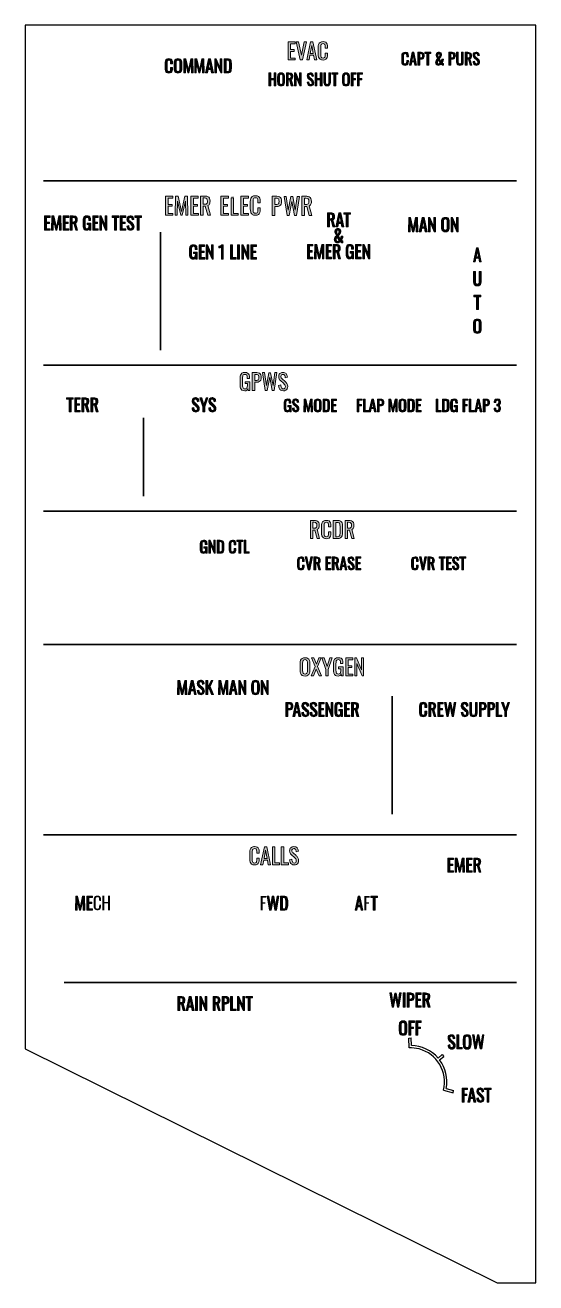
# Model space of a CAD drawing. Header units: inches. Extents: x 145 to 467, y 0 to 792.
import ezdxf

# ---------------------------------------------------------------- set-up
doc = ezdxf.new("R2010")
doc.units = ezdxf.units.IN
doc.header["$MEASUREMENT"] = 0
doc.layers.add('EVAC_Holes v5_0', color=7, linetype='Continuous')

# ---------------------------------------------------------------- blocks, each defined once
blk = doc.blocks.new('block 2')
at = {"layer": 'EVAC_Holes v5_0', "color": 7, "lineweight": 25}
blk.add_lwpolyline([(466.86, -0.08), (466.86, 792.08)], dxfattribs=at)
blk = doc.blocks.new('block 3')
at = {"layer": 'EVAC_Holes v5_0', "color": 7, "lineweight": 25}
blk.add_lwpolyline([(442.53, -0.08), (466.86, -0.08)], dxfattribs=at)
blk = doc.blocks.new('block 6')
at = {"layer": 'EVAC_Holes v5_0', "color": 7, "lineweight": 25}
blk.add_lwpolyline([(145.14, 147.4), (442.53, -0.08)], dxfattribs=at)
blk = doc.blocks.new('block 29')
at = {"layer": 'EVAC_Holes v5_0', "color": 7, "lineweight": 25}
blk.add_lwpolyline([(466.86, 792.08), (145.14, 792.08)], dxfattribs=at)
blk = doc.blocks.new('block 52')
at = {"layer": 'EVAC_Holes v5_0', "color": 7, "lineweight": 25}
blk.add_lwpolyline([(145.14, 792.08), (145.14, 147.4)], dxfattribs=at)
blk = doc.blocks.new('block 129')
at = {"layer": 'EVAC_Holes v5_0'}
h = blk.add_hatch(color=7, dxfattribs=at)
h.dxf.hatch_style = 2
edge = h.paths.add_edge_path()
edge.add_spline(control_points=[(241.21, 761.9), (240.58, 761.9), (240.09, 762.03), (239.74, 762.3), (239.39, 762.56), (239.15, 762.92), (239.01, 763.36), (238.88, 763.81), (238.81, 764.31), (238.81, 764.86), (238.81, 764.86), (238.81, 768.01), (238.81, 768.01), (238.81, 768.61), (238.88, 769.13), (239.01, 769.58), (239.15, 770.03), (239.39, 770.37), (239.74, 770.62), (240.09, 770.86), (240.58, 770.99), (241.21, 770.99), (241.77, 770.99), (242.21, 770.88), (242.53, 770.68), (242.86, 770.47), (243.09, 770.18), (243.24, 769.8), (243.38, 769.42), (243.45, 768.96), (243.45, 768.42), (243.45, 768.42), (243.45, 767.72), (243.45, 767.72), (243.45, 767.72), (242.27, 767.72), (242.27, 767.72), (242.27, 767.72), (242.27, 768.35), (242.27, 768.35), (242.27, 768.68), (242.26, 768.97), (242.23, 769.22), (242.19, 769.47), (242.1, 769.67), (241.96, 769.81), (241.81, 769.95), (241.56, 770.02), (241.22, 770.02), (240.87, 770.02), (240.61, 769.94), (240.45, 769.79), (240.29, 769.64), (240.18, 769.43), (240.14, 769.16), (240.09, 768.88), (240.06, 768.56), (240.06, 768.19), (240.06, 768.19), (240.06, 764.66), (240.06, 764.66), (240.06, 764.21), (240.1, 763.86), (240.17, 763.6), (240.25, 763.34), (240.37, 763.15), (240.54, 763.04), (240.71, 762.94), (240.93, 762.88), (241.22, 762.88), (241.56, 762.88), (241.8, 762.96), (241.94, 763.11), (242.09, 763.26), (242.18, 763.46), (242.22, 763.73), (242.26, 763.99), (242.27, 764.3), (242.27, 764.65), (242.27, 764.65), (242.27, 765.31), (242.27, 765.31), (242.27, 765.31), (243.45, 765.31), (243.45, 765.31), (243.45, 765.31), (243.45, 764.65), (243.45, 764.65), (243.45, 764.11), (243.39, 763.63), (243.25, 763.22), (243.12, 762.8), (242.89, 762.48), (242.57, 762.25), (242.25, 762.02), (241.79, 761.9), (241.21, 761.9)], knot_values=[0, 0, 0, 0, 1, 1, 1, 2, 2, 2, 3, 3, 3, 4, 4, 4, 5, 5, 5, 6, 6, 6, 7, 7, 7, 8, 8, 8, 9, 9, 9, 10, 10, 10, 11, 11, 11, 12, 12, 12, 13, 13, 13, 14, 14, 14, 15, 15, 15, 16, 16, 16, 17, 17, 17, 18, 18, 18, 19, 19, 19, 20, 20, 20, 21, 21, 21, 22, 22, 22, 23, 23, 23, 24, 24, 24, 25, 25, 25, 26, 26, 26, 27, 27, 27, 28, 28, 28, 29, 29, 29, 30, 30, 30, 31, 31, 31, 32, 32, 32, 32], degree=3, periodic=0)
h = blk.add_hatch(color=7, dxfattribs=at)
h.dxf.hatch_style = 2
edge = h.paths.add_edge_path()
edge.add_spline(control_points=[(246.92, 761.9), (246.32, 761.9), (245.83, 762.02), (245.48, 762.25), (245.12, 762.49), (244.86, 762.82), (244.71, 763.26), (244.55, 763.7), (244.47, 764.21), (244.47, 764.79), (244.47, 764.79), (244.47, 768.17), (244.47, 768.17), (244.47, 768.76), (244.55, 769.26), (244.71, 769.68), (244.87, 770.1), (245.13, 770.43), (245.48, 770.65), (245.84, 770.88), (246.32, 770.99), (246.92, 770.99), (247.52, 770.99), (247.99, 770.87), (248.35, 770.65), (248.7, 770.42), (248.95, 770.1), (249.11, 769.68), (249.27, 769.26), (249.35, 768.76), (249.35, 768.17), (249.35, 768.17), (249.35, 764.78), (249.35, 764.78), (249.35, 764.2), (249.27, 763.7), (249.11, 763.27), (248.95, 762.83), (248.7, 762.5), (248.35, 762.26), (247.99, 762.02), (247.52, 761.9), (246.92, 761.9)], knot_values=[0, 0, 0, 0, 1, 1, 1, 2, 2, 2, 3, 3, 3, 4, 4, 4, 5, 5, 5, 6, 6, 6, 7, 7, 7, 8, 8, 8, 9, 9, 9, 10, 10, 10, 11, 11, 11, 12, 12, 12, 13, 13, 13, 14, 14, 14, 14], degree=3, periodic=0)
edge = h.paths.add_edge_path()
edge.add_spline(control_points=[(246.92, 762.88), (247.25, 762.88), (247.5, 762.95), (247.66, 763.08), (247.83, 763.22), (247.95, 763.41), (248.01, 763.66), (248.06, 763.9), (248.09, 764.19), (248.09, 764.52), (248.09, 764.52), (248.09, 768.42), (248.09, 768.42), (248.09, 768.75), (248.06, 769.04), (248.01, 769.28), (247.95, 769.51), (247.83, 769.7), (247.66, 769.83), (247.5, 769.95), (247.25, 770.02), (246.92, 770.02), (246.59, 770.02), (246.34, 769.95), (246.16, 769.83), (245.99, 769.7), (245.88, 769.51), (245.82, 769.28), (245.76, 769.04), (245.73, 768.75), (245.73, 768.42), (245.73, 768.42), (245.73, 764.52), (245.73, 764.52), (245.73, 764.19), (245.76, 763.9), (245.82, 763.66), (245.88, 763.41), (245.99, 763.22), (246.16, 763.08), (246.34, 762.95), (246.59, 762.88), (246.92, 762.88)], knot_values=[0, 0, 0, 0, 1, 1, 1, 2, 2, 2, 3, 3, 3, 4, 4, 4, 5, 5, 5, 6, 6, 6, 7, 7, 7, 8, 8, 8, 9, 9, 9, 10, 10, 10, 11, 11, 11, 12, 12, 12, 13, 13, 13, 14, 14, 14, 14], degree=3, periodic=0)
h = blk.add_hatch(color=7, dxfattribs=at)
h.dxf.hatch_style = 2
h.paths.add_polyline_path([(250.55, 762), (250.71, 770.91), (251.93, 770.91), (253.51, 763.68), (255.09, 770.91), (256.3, 770.91), (256.46, 762), (255.46, 762), (255.36, 768.47), (253.86, 762), (253.15, 762), (251.66, 768.47), (251.56, 762)])
h = blk.add_hatch(color=7, dxfattribs=at)
h.dxf.hatch_style = 2
h.paths.add_polyline_path([(257.44, 761.99), (257.6, 770.9), (258.83, 770.9), (260.4, 763.67), (261.98, 770.9), (263.19, 770.9), (263.36, 761.99), (262.36, 761.99), (262.26, 768.46), (260.75, 761.99), (260.05, 761.99), (258.55, 768.46), (258.45, 761.99)])
h = blk.add_hatch(color=7, dxfattribs=at)
h.dxf.hatch_style = 2
h.paths.add_polyline_path([(264.3, 762), (266.19, 770.91), (267.39, 770.91), (269.29, 762), (268.11, 762), (267.71, 764.24), (265.89, 764.24), (265.46, 762)])
h.paths.add_polyline_path([(266.06, 765.13), (267.54, 765.13), (266.79, 769.15)])
h = blk.add_hatch(color=7, dxfattribs=at)
h.dxf.hatch_style = 2
h.paths.add_polyline_path([(270.19, 762), (270.19, 770.91), (271.04, 770.91), (273.57, 764.99), (273.57, 770.91), (274.6, 770.91), (274.6, 762), (273.81, 762), (271.25, 768.08), (271.25, 762)])
h = blk.add_hatch(color=7, dxfattribs=at)
h.dxf.hatch_style = 2
edge = h.paths.add_edge_path()
edge.add_spline(control_points=[(276, 762), (276, 762), (276, 770.91), (276, 770.91), (276, 770.91), (277.94, 770.91), (277.94, 770.91), (278.6, 770.91), (279.12, 770.81), (279.5, 770.61), (279.89, 770.41), (280.16, 770.1), (280.33, 769.7), (280.49, 769.3), (280.58, 768.79), (280.58, 768.19), (280.58, 768.19), (280.58, 764.92), (280.58, 764.92), (280.58, 764.28), (280.49, 763.75), (280.33, 763.32), (280.16, 762.89), (279.9, 762.56), (279.53, 762.34), (279.16, 762.11), (278.66, 762), (278.04, 762), (278.04, 762), (276, 762), (276, 762)], knot_values=[0, 0, 0, 0, 1, 1, 1, 2, 2, 2, 3, 3, 3, 4, 4, 4, 5, 5, 5, 6, 6, 6, 7, 7, 7, 8, 8, 8, 9, 9, 9, 10, 10, 10, 10], degree=3, periodic=0)
edge = h.paths.add_edge_path()
edge.add_spline(control_points=[(277.24, 762.89), (277.24, 762.89), (277.95, 762.89), (277.95, 762.89), (278.4, 762.89), (278.72, 762.98), (278.92, 763.15), (279.11, 763.33), (279.22, 763.59), (279.26, 763.92), (279.3, 764.26), (279.32, 764.67), (279.32, 765.15), (279.32, 765.15), (279.32, 768.04), (279.32, 768.04), (279.32, 768.5), (279.29, 768.88), (279.23, 769.16), (279.18, 769.45), (279.05, 769.66), (278.85, 769.79), (278.65, 769.92), (278.34, 769.99), (277.91, 769.99), (277.91, 769.99), (277.24, 769.99), (277.24, 769.99), (277.24, 769.99), (277.24, 762.89), (277.24, 762.89)], knot_values=[0, 0, 0, 0, 1, 1, 1, 2, 2, 2, 3, 3, 3, 4, 4, 4, 5, 5, 5, 6, 6, 6, 7, 7, 7, 8, 8, 8, 9, 9, 9, 10, 10, 10, 10], degree=3, periodic=0)
at = {"layer": 'EVAC_Holes v5_0', "lineweight": 0}
for points in [[(250.55, 762), (250.71, 770.91), (251.93, 770.91), (253.51, 763.68), (255.09, 770.91), (256.3, 770.91), (256.46, 762), (255.46, 762), (255.36, 768.47), (253.86, 762), (253.15, 762), (251.66, 768.47), (251.56, 762), (250.55, 762)], [(257.44, 761.99), (257.6, 770.9), (258.83, 770.9), (260.4, 763.67), (261.98, 770.9), (263.19, 770.9), (263.36, 761.99), (262.36, 761.99), (262.26, 768.46), (260.75, 761.99), (260.05, 761.99), (258.55, 768.46), (258.45, 761.99), (257.44, 761.99)], [(264.3, 762), (266.19, 770.91), (267.39, 770.91), (269.29, 762), (268.11, 762), (267.71, 764.24), (265.89, 764.24), (265.46, 762), (264.3, 762)], [(266.06, 765.13), (267.54, 765.13), (266.79, 769.15), (266.06, 765.13)], [(270.19, 762), (270.19, 770.91), (271.04, 770.91), (273.57, 764.99), (273.57, 770.91), (274.6, 770.91), (274.6, 762), (273.81, 762), (271.25, 768.08), (271.25, 762), (270.19, 762)]]:
    blk.add_lwpolyline(points, dxfattribs=at)
for points, knots in [([(241.21, 761.9), (240.58, 761.9), (240.09, 762.03), (239.74, 762.3), (239.39, 762.56), (239.15, 762.92), (239.01, 763.36), (238.88, 763.81), (238.81, 764.31), (238.81, 764.86), (238.81, 764.86), (238.81, 768.01), (238.81, 768.01), (238.81, 768.61), (238.88, 769.13), (239.01, 769.58), (239.15, 770.03), (239.39, 770.37), (239.74, 770.62), (240.09, 770.86), (240.58, 770.99), (241.21, 770.99), (241.77, 770.99), (242.21, 770.88), (242.53, 770.68), (242.86, 770.47), (243.09, 770.18), (243.24, 769.8), (243.38, 769.42), (243.45, 768.96), (243.45, 768.42), (243.45, 768.42), (243.45, 767.72), (243.45, 767.72), (243.45, 767.72), (242.27, 767.72), (242.27, 767.72), (242.27, 767.72), (242.27, 768.35), (242.27, 768.35), (242.27, 768.68), (242.26, 768.97), (242.23, 769.22), (242.19, 769.47), (242.1, 769.67), (241.96, 769.81), (241.81, 769.95), (241.56, 770.02), (241.22, 770.02), (240.87, 770.02), (240.61, 769.94), (240.45, 769.79), (240.29, 769.64), (240.18, 769.43), (240.14, 769.16), (240.09, 768.88), (240.06, 768.56), (240.06, 768.19), (240.06, 768.19), (240.06, 764.66), (240.06, 764.66), (240.06, 764.21), (240.1, 763.86), (240.17, 763.6), (240.25, 763.34), (240.37, 763.15), (240.54, 763.04), (240.71, 762.94), (240.93, 762.88), (241.22, 762.88), (241.56, 762.88), (241.8, 762.96), (241.94, 763.11), (242.09, 763.26), (242.18, 763.46), (242.22, 763.73), (242.26, 763.99), (242.27, 764.3), (242.27, 764.65), (242.27, 764.65), (242.27, 765.31), (242.27, 765.31), (242.27, 765.31), (243.45, 765.31), (243.45, 765.31), (243.45, 765.31), (243.45, 764.65), (243.45, 764.65), (243.45, 764.11), (243.39, 763.63), (243.25, 763.22), (243.12, 762.8), (242.89, 762.48), (242.57, 762.25), (242.25, 762.02), (241.79, 761.9), (241.21, 761.9)], [0, 0, 0, 0, 1, 1, 1, 2, 2, 2, 3, 3, 3, 4, 4, 4, 5, 5, 5, 6, 6, 6, 7, 7, 7, 8, 8, 8, 9, 9, 9, 10, 10, 10, 11, 11, 11, 12, 12, 12, 13, 13, 13, 14, 14, 14, 15, 15, 15, 16, 16, 16, 17, 17, 17, 18, 18, 18, 19, 19, 19, 20, 20, 20, 21, 21, 21, 22, 22, 22, 23, 23, 23, 24, 24, 24, 25, 25, 25, 26, 26, 26, 27, 27, 27, 28, 28, 28, 29, 29, 29, 30, 30, 30, 31, 31, 31, 32, 32, 32, 32]), ([(246.92, 761.9), (246.32, 761.9), (245.83, 762.02), (245.48, 762.25), (245.12, 762.49), (244.86, 762.82), (244.71, 763.26), (244.55, 763.7), (244.47, 764.21), (244.47, 764.79), (244.47, 764.79), (244.47, 768.17), (244.47, 768.17), (244.47, 768.76), (244.55, 769.26), (244.71, 769.68), (244.87, 770.1), (245.13, 770.43), (245.48, 770.65), (245.84, 770.88), (246.32, 770.99), (246.92, 770.99), (247.52, 770.99), (247.99, 770.87), (248.35, 770.65), (248.7, 770.42), (248.95, 770.1), (249.11, 769.68), (249.27, 769.26), (249.35, 768.76), (249.35, 768.17), (249.35, 768.17), (249.35, 764.78), (249.35, 764.78), (249.35, 764.2), (249.27, 763.7), (249.11, 763.27), (248.95, 762.83), (248.7, 762.5), (248.35, 762.26), (247.99, 762.02), (247.52, 761.9), (246.92, 761.9)], [0, 0, 0, 0, 1, 1, 1, 2, 2, 2, 3, 3, 3, 4, 4, 4, 5, 5, 5, 6, 6, 6, 7, 7, 7, 8, 8, 8, 9, 9, 9, 10, 10, 10, 11, 11, 11, 12, 12, 12, 13, 13, 13, 14, 14, 14, 14]), ([(246.92, 762.88), (247.25, 762.88), (247.5, 762.95), (247.66, 763.08), (247.83, 763.22), (247.95, 763.41), (248.01, 763.66), (248.06, 763.9), (248.09, 764.19), (248.09, 764.52), (248.09, 764.52), (248.09, 768.42), (248.09, 768.42), (248.09, 768.75), (248.06, 769.04), (248.01, 769.28), (247.95, 769.51), (247.83, 769.7), (247.66, 769.83), (247.5, 769.95), (247.25, 770.02), (246.92, 770.02), (246.59, 770.02), (246.34, 769.95), (246.16, 769.83), (245.99, 769.7), (245.88, 769.51), (245.82, 769.28), (245.76, 769.04), (245.73, 768.75), (245.73, 768.42), (245.73, 768.42), (245.73, 764.52), (245.73, 764.52), (245.73, 764.19), (245.76, 763.9), (245.82, 763.66), (245.88, 763.41), (245.99, 763.22), (246.16, 763.08), (246.34, 762.95), (246.59, 762.88), (246.92, 762.88)], [0, 0, 0, 0, 1, 1, 1, 2, 2, 2, 3, 3, 3, 4, 4, 4, 5, 5, 5, 6, 6, 6, 7, 7, 7, 8, 8, 8, 9, 9, 9, 10, 10, 10, 11, 11, 11, 12, 12, 12, 13, 13, 13, 14, 14, 14, 14]), ([(276, 762), (276, 762), (276, 770.91), (276, 770.91), (276, 770.91), (277.94, 770.91), (277.94, 770.91), (278.6, 770.91), (279.12, 770.81), (279.5, 770.61), (279.89, 770.41), (280.16, 770.1), (280.33, 769.7), (280.49, 769.3), (280.58, 768.79), (280.58, 768.19), (280.58, 768.19), (280.58, 764.92), (280.58, 764.92), (280.58, 764.28), (280.49, 763.75), (280.33, 763.32), (280.16, 762.89), (279.9, 762.56), (279.53, 762.34), (279.16, 762.11), (278.66, 762), (278.04, 762), (278.04, 762), (276, 762), (276, 762)], [0, 0, 0, 0, 1, 1, 1, 2, 2, 2, 3, 3, 3, 4, 4, 4, 5, 5, 5, 6, 6, 6, 7, 7, 7, 8, 8, 8, 9, 9, 9, 10, 10, 10, 10]), ([(277.24, 762.89), (277.24, 762.89), (277.95, 762.89), (277.95, 762.89), (278.4, 762.89), (278.72, 762.98), (278.92, 763.15), (279.11, 763.33), (279.22, 763.59), (279.26, 763.92), (279.3, 764.26), (279.32, 764.67), (279.32, 765.15), (279.32, 765.15), (279.32, 768.04), (279.32, 768.04), (279.32, 768.5), (279.29, 768.88), (279.23, 769.16), (279.18, 769.45), (279.05, 769.66), (278.85, 769.79), (278.65, 769.92), (278.34, 769.99), (277.91, 769.99), (277.91, 769.99), (277.24, 769.99), (277.24, 769.99), (277.24, 769.99), (277.24, 762.89), (277.24, 762.89)], [0, 0, 0, 0, 1, 1, 1, 2, 2, 2, 3, 3, 3, 4, 4, 4, 5, 5, 5, 6, 6, 6, 7, 7, 7, 8, 8, 8, 9, 9, 9, 10, 10, 10, 10])]:
    blk.add_open_spline(points, degree=3, knots=knots, dxfattribs=at)
blk = doc.blocks.new('block 130')
at = {"layer": 'EVAC_Holes v5_0'}
h = blk.add_hatch(color=7, dxfattribs=at)
h.dxf.hatch_style = 2
h.paths.add_polyline_path([(157.39, 663), (157.39, 671.91), (160.84, 671.91), (160.84, 670.99), (158.63, 670.99), (158.63, 668.04), (160.42, 668.04), (160.42, 667.16), (158.63, 667.16), (158.63, 663.89), (160.86, 663.89), (160.86, 663)])
h = blk.add_hatch(color=7, dxfattribs=at)
h.dxf.hatch_style = 2
h.paths.add_polyline_path([(161.84, 663), (162.01, 671.91), (163.23, 671.91), (164.8, 664.68), (166.38, 671.91), (167.59, 671.91), (167.76, 663), (166.76, 663), (166.66, 669.47), (165.15, 663), (164.45, 663), (162.95, 669.47), (162.85, 663)])
h = blk.add_hatch(color=7, dxfattribs=at)
h.dxf.hatch_style = 2
h.paths.add_polyline_path([(169.12, 663), (169.12, 671.91), (172.58, 671.91), (172.58, 670.99), (170.37, 670.99), (170.37, 668.04), (172.16, 668.04), (172.16, 667.16), (170.37, 667.16), (170.37, 663.89), (172.6, 663.89), (172.6, 663)])
h = blk.add_hatch(color=7, dxfattribs=at)
h.dxf.hatch_style = 2
edge = h.paths.add_edge_path()
edge.add_spline(control_points=[(173.6, 663), (173.6, 663), (173.6, 671.91), (173.6, 671.91), (173.6, 671.91), (175.39, 671.91), (175.39, 671.91), (175.99, 671.91), (176.48, 671.83), (176.87, 671.67), (177.26, 671.52), (177.54, 671.26), (177.73, 670.91), (177.92, 670.57), (178.01, 670.11), (178.01, 669.54), (178.01, 669.2), (177.97, 668.89), (177.9, 668.6), (177.83, 668.32), (177.71, 668.08), (177.55, 667.89), (177.39, 667.7), (177.17, 667.55), (176.91, 667.47), (176.91, 667.47), (178.18, 663), (178.18, 663), (178.18, 663), (176.98, 663), (176.98, 663), (176.98, 663), (175.81, 667.18), (175.81, 667.18), (175.81, 667.18), (174.84, 667.18), (174.84, 667.18), (174.84, 667.18), (174.84, 663), (174.84, 663), (174.84, 663), (173.6, 663), (173.6, 663)], knot_values=[0, 0, 0, 0, 1, 1, 1, 2, 2, 2, 3, 3, 3, 4, 4, 4, 5, 5, 5, 6, 6, 6, 7, 7, 7, 8, 8, 8, 9, 9, 9, 10, 10, 10, 11, 11, 11, 12, 12, 12, 13, 13, 13, 14, 14, 14, 14], degree=3, periodic=0)
edge = h.paths.add_edge_path()
edge.add_spline(control_points=[(174.84, 668.07), (174.84, 668.07), (175.32, 668.07), (175.32, 668.07), (175.67, 668.07), (175.95, 668.12), (176.17, 668.2), (176.39, 668.29), (176.56, 668.44), (176.66, 668.65), (176.76, 668.87), (176.81, 669.16), (176.81, 669.54), (176.81, 670.07), (176.72, 670.44), (176.53, 670.67), (176.33, 670.9), (175.96, 671.02), (175.39, 671.02), (175.39, 671.02), (174.84, 671.02), (174.84, 671.02), (174.84, 671.02), (174.84, 668.07), (174.84, 668.07)], knot_values=[0, 0, 0, 0, 1, 1, 1, 2, 2, 2, 3, 3, 3, 4, 4, 4, 5, 5, 5, 6, 6, 6, 7, 7, 7, 8, 8, 8, 8], degree=3, periodic=0)
h = blk.add_hatch(color=7, dxfattribs=at)
h.dxf.hatch_style = 2
edge = h.paths.add_edge_path()
edge.add_spline(control_points=[(183.95, 662.89), (183.39, 662.89), (182.95, 663.01), (182.61, 663.25), (182.28, 663.49), (182.04, 663.83), (181.89, 664.29), (181.74, 664.74), (181.66, 665.29), (181.66, 665.93), (181.66, 665.93), (181.66, 668.91), (181.66, 668.91), (181.66, 669.56), (181.73, 670.12), (181.87, 670.57), (182, 671.03), (182.24, 671.38), (182.59, 671.62), (182.94, 671.87), (183.43, 671.99), (184.05, 671.99), (184.61, 671.99), (185.06, 671.89), (185.4, 671.71), (185.74, 671.52), (185.99, 671.23), (186.14, 670.85), (186.29, 670.46), (186.37, 669.98), (186.37, 669.39), (186.37, 669.39), (186.37, 669.06), (186.37, 669.06), (186.37, 669.06), (185.2, 669.06), (185.2, 669.06), (185.2, 669.06), (185.2, 669.34), (185.2, 669.34), (185.2, 669.72), (185.18, 670.04), (185.13, 670.29), (185.08, 670.53), (184.97, 670.72), (184.81, 670.84), (184.66, 670.96), (184.41, 671.02), (184.07, 671.02), (183.71, 671.02), (183.44, 670.93), (183.27, 670.77), (183.11, 670.6), (183.01, 670.37), (182.97, 670.08), (182.93, 669.79), (182.91, 669.46), (182.91, 669.09), (182.91, 669.09), (182.91, 665.79), (182.91, 665.79), (182.91, 665.37), (182.94, 665.01), (183, 664.73), (183.06, 664.44), (183.18, 664.23), (183.36, 664.09), (183.53, 663.95), (183.78, 663.88), (184.1, 663.88), (184.43, 663.88), (184.68, 663.96), (184.85, 664.11), (185.03, 664.27), (185.15, 664.49), (185.22, 664.79), (185.28, 665.09), (185.31, 665.47), (185.31, 665.92), (185.31, 665.92), (185.31, 666.53), (185.31, 666.53), (185.31, 666.53), (184.18, 666.53), (184.18, 666.53), (184.18, 666.53), (184.18, 667.41), (184.18, 667.41), (184.18, 667.41), (186.44, 667.41), (186.44, 667.41), (186.44, 667.41), (186.44, 663), (186.44, 663), (186.44, 663), (185.66, 663), (185.66, 663), (185.66, 663), (185.53, 664.02), (185.53, 664.02), (185.42, 663.69), (185.23, 663.42), (184.98, 663.21), (184.74, 663), (184.39, 662.89), (183.95, 662.89)], knot_values=[0, 0, 0, 0, 1, 1, 1, 2, 2, 2, 3, 3, 3, 4, 4, 4, 5, 5, 5, 6, 6, 6, 7, 7, 7, 8, 8, 8, 9, 9, 9, 10, 10, 10, 11, 11, 11, 12, 12, 12, 13, 13, 13, 14, 14, 14, 15, 15, 15, 16, 16, 16, 17, 17, 17, 18, 18, 18, 19, 19, 19, 20, 20, 20, 21, 21, 21, 22, 22, 22, 23, 23, 23, 24, 24, 24, 25, 25, 25, 26, 26, 26, 27, 27, 27, 28, 28, 28, 29, 29, 29, 30, 30, 30, 31, 31, 31, 32, 32, 32, 33, 33, 33, 34, 34, 34, 35, 35, 35, 35], degree=3, periodic=0)
h = blk.add_hatch(color=7, dxfattribs=at)
h.dxf.hatch_style = 2
h.paths.add_polyline_path([(187.71, 663), (187.71, 671.91), (191.17, 671.91), (191.17, 670.99), (188.96, 670.99), (188.96, 668.04), (190.75, 668.04), (190.75, 667.16), (188.96, 667.16), (188.96, 663.89), (191.19, 663.89), (191.19, 663)])
h = blk.add_hatch(color=7, dxfattribs=at)
h.dxf.hatch_style = 2
h.paths.add_polyline_path([(192.19, 663), (192.19, 671.91), (193.04, 671.91), (195.57, 665.99), (195.57, 671.91), (196.6, 671.91), (196.6, 663), (195.81, 663), (193.25, 669.08), (193.25, 663)])
h = blk.add_hatch(color=7, dxfattribs=at)
h.dxf.hatch_style = 2
h.paths.add_polyline_path([(201.5, 663), (201.5, 670.99), (199.99, 670.99), (199.99, 671.91), (204.2, 671.91), (204.2, 670.99), (202.74, 670.99), (202.74, 663)])
h = blk.add_hatch(color=7, dxfattribs=at)
h.dxf.hatch_style = 2
h.paths.add_polyline_path([(205.06, 663), (205.06, 671.91), (208.51, 671.91), (208.51, 670.99), (206.3, 670.99), (206.3, 668.04), (208.09, 668.04), (208.09, 667.16), (206.3, 667.16), (206.3, 663.89), (208.53, 663.89), (208.53, 663)])
h = blk.add_hatch(color=7, dxfattribs=at)
h.dxf.hatch_style = 2
edge = h.paths.add_edge_path()
edge.add_spline(control_points=[(211.64, 662.9), (211.12, 662.9), (210.7, 663.01), (210.36, 663.23), (210.02, 663.45), (209.76, 663.76), (209.58, 664.14), (209.4, 664.53), (209.3, 664.98), (209.27, 665.5), (209.27, 665.5), (210.37, 665.79), (210.37, 665.79), (210.39, 665.48), (210.44, 665.17), (210.52, 664.88), (210.6, 664.59), (210.72, 664.35), (210.9, 664.16), (211.08, 663.97), (211.32, 663.88), (211.64, 663.88), (211.96, 663.88), (212.2, 663.97), (212.37, 664.15), (212.53, 664.33), (212.62, 664.59), (212.62, 664.92), (212.62, 665.33), (212.52, 665.65), (212.34, 665.9), (212.16, 666.14), (211.93, 666.39), (211.65, 666.64), (211.65, 666.64), (210.15, 667.96), (210.15, 667.96), (209.86, 668.22), (209.64, 668.5), (209.5, 668.8), (209.36, 669.11), (209.29, 669.48), (209.29, 669.93), (209.29, 670.58), (209.48, 671.09), (209.85, 671.45), (210.23, 671.81), (210.74, 671.99), (211.38, 671.99), (211.74, 671.99), (212.05, 671.94), (212.31, 671.85), (212.58, 671.76), (212.81, 671.62), (212.98, 671.43), (213.16, 671.24), (213.31, 671), (213.41, 670.71), (213.52, 670.42), (213.59, 670.08), (213.63, 669.69), (213.63, 669.69), (212.57, 669.4), (212.57, 669.4), (212.55, 669.7), (212.51, 669.96), (212.44, 670.21), (212.37, 670.46), (212.26, 670.65), (212.09, 670.8), (211.93, 670.95), (211.69, 671.03), (211.38, 671.03), (211.08, 671.03), (210.84, 670.95), (210.66, 670.78), (210.49, 670.62), (210.4, 670.37), (210.4, 670.05), (210.4, 669.78), (210.45, 669.56), (210.54, 669.38), (210.63, 669.2), (210.78, 669.02), (210.99, 668.84), (210.99, 668.84), (212.5, 667.52), (212.5, 667.52), (212.83, 667.23), (213.13, 666.88), (213.39, 666.47), (213.64, 666.06), (213.77, 665.58), (213.77, 665.02), (213.77, 664.58), (213.68, 664.2), (213.5, 663.89), (213.31, 663.57), (213.06, 663.32), (212.74, 663.15), (212.42, 662.99), (212.06, 662.9), (211.64, 662.9)], knot_values=[0, 0, 0, 0, 1, 1, 1, 2, 2, 2, 3, 3, 3, 4, 4, 4, 5, 5, 5, 6, 6, 6, 7, 7, 7, 8, 8, 8, 9, 9, 9, 10, 10, 10, 11, 11, 11, 12, 12, 12, 13, 13, 13, 14, 14, 14, 15, 15, 15, 16, 16, 16, 17, 17, 17, 18, 18, 18, 19, 19, 19, 20, 20, 20, 21, 21, 21, 22, 22, 22, 23, 23, 23, 24, 24, 24, 25, 25, 25, 26, 26, 26, 27, 27, 27, 28, 28, 28, 29, 29, 29, 30, 30, 30, 31, 31, 31, 32, 32, 32, 33, 33, 33, 34, 34, 34, 34], degree=3, periodic=0)
h = blk.add_hatch(color=7, dxfattribs=at)
h.dxf.hatch_style = 2
h.paths.add_polyline_path([(215.72, 663), (215.72, 670.99), (214.21, 670.99), (214.21, 671.91), (218.42, 671.91), (218.42, 670.99), (216.96, 670.99), (216.96, 663)])
at = {"layer": 'EVAC_Holes v5_0', "lineweight": 0}
for points in [[(157.39, 663), (157.39, 671.91), (160.84, 671.91), (160.84, 670.99), (158.63, 670.99), (158.63, 668.04), (160.42, 668.04), (160.42, 667.16), (158.63, 667.16), (158.63, 663.89), (160.86, 663.89), (160.86, 663), (157.39, 663)], [(161.84, 663), (162.01, 671.91), (163.23, 671.91), (164.8, 664.68), (166.38, 671.91), (167.59, 671.91), (167.76, 663), (166.76, 663), (166.66, 669.47), (165.15, 663), (164.45, 663), (162.95, 669.47), (162.85, 663), (161.84, 663)], [(169.12, 663), (169.12, 671.91), (172.58, 671.91), (172.58, 670.99), (170.37, 670.99), (170.37, 668.04), (172.16, 668.04), (172.16, 667.16), (170.37, 667.16), (170.37, 663.89), (172.6, 663.89), (172.6, 663), (169.12, 663)], [(187.71, 663), (187.71, 671.91), (191.17, 671.91), (191.17, 670.99), (188.96, 670.99), (188.96, 668.04), (190.75, 668.04), (190.75, 667.16), (188.96, 667.16), (188.96, 663.89), (191.19, 663.89), (191.19, 663), (187.71, 663)], [(192.19, 663), (192.19, 671.91), (193.04, 671.91), (195.57, 665.99), (195.57, 671.91), (196.6, 671.91), (196.6, 663), (195.81, 663), (193.25, 669.08), (193.25, 663), (192.19, 663)], [(201.5, 663), (201.5, 670.99), (199.99, 670.99), (199.99, 671.91), (204.2, 671.91), (204.2, 670.99), (202.74, 670.99), (202.74, 663), (201.5, 663)], [(205.06, 663), (205.06, 671.91), (208.51, 671.91), (208.51, 670.99), (206.3, 670.99), (206.3, 668.04), (208.09, 668.04), (208.09, 667.16), (206.3, 667.16), (206.3, 663.89), (208.53, 663.89), (208.53, 663), (205.06, 663)], [(215.72, 663), (215.72, 670.99), (214.21, 670.99), (214.21, 671.91), (218.42, 671.91), (218.42, 670.99), (216.96, 670.99), (216.96, 663), (215.72, 663)]]:
    blk.add_lwpolyline(points, dxfattribs=at)
for points, knots in [([(173.6, 663), (173.6, 663), (173.6, 671.91), (173.6, 671.91), (173.6, 671.91), (175.39, 671.91), (175.39, 671.91), (175.99, 671.91), (176.48, 671.83), (176.87, 671.67), (177.26, 671.52), (177.54, 671.26), (177.73, 670.91), (177.92, 670.57), (178.01, 670.11), (178.01, 669.54), (178.01, 669.2), (177.97, 668.89), (177.9, 668.6), (177.83, 668.32), (177.71, 668.08), (177.55, 667.89), (177.39, 667.7), (177.17, 667.55), (176.91, 667.47), (176.91, 667.47), (178.18, 663), (178.18, 663), (178.18, 663), (176.98, 663), (176.98, 663), (176.98, 663), (175.81, 667.18), (175.81, 667.18), (175.81, 667.18), (174.84, 667.18), (174.84, 667.18), (174.84, 667.18), (174.84, 663), (174.84, 663), (174.84, 663), (173.6, 663), (173.6, 663)], [0, 0, 0, 0, 1, 1, 1, 2, 2, 2, 3, 3, 3, 4, 4, 4, 5, 5, 5, 6, 6, 6, 7, 7, 7, 8, 8, 8, 9, 9, 9, 10, 10, 10, 11, 11, 11, 12, 12, 12, 13, 13, 13, 14, 14, 14, 14]), ([(174.84, 668.07), (174.84, 668.07), (175.32, 668.07), (175.32, 668.07), (175.67, 668.07), (175.95, 668.12), (176.17, 668.2), (176.39, 668.29), (176.56, 668.44), (176.66, 668.65), (176.76, 668.87), (176.81, 669.16), (176.81, 669.54), (176.81, 670.07), (176.72, 670.44), (176.53, 670.67), (176.33, 670.9), (175.96, 671.02), (175.39, 671.02), (175.39, 671.02), (174.84, 671.02), (174.84, 671.02), (174.84, 671.02), (174.84, 668.07), (174.84, 668.07)], [0, 0, 0, 0, 1, 1, 1, 2, 2, 2, 3, 3, 3, 4, 4, 4, 5, 5, 5, 6, 6, 6, 7, 7, 7, 8, 8, 8, 8]), ([(183.95, 662.89), (183.39, 662.89), (182.95, 663.01), (182.61, 663.25), (182.28, 663.49), (182.04, 663.83), (181.89, 664.29), (181.74, 664.74), (181.66, 665.29), (181.66, 665.93), (181.66, 665.93), (181.66, 668.91), (181.66, 668.91), (181.66, 669.56), (181.73, 670.12), (181.87, 670.57), (182, 671.03), (182.24, 671.38), (182.59, 671.62), (182.94, 671.87), (183.43, 671.99), (184.05, 671.99), (184.61, 671.99), (185.06, 671.89), (185.4, 671.71), (185.74, 671.52), (185.99, 671.23), (186.14, 670.85), (186.29, 670.46), (186.37, 669.98), (186.37, 669.39), (186.37, 669.39), (186.37, 669.06), (186.37, 669.06), (186.37, 669.06), (185.2, 669.06), (185.2, 669.06), (185.2, 669.06), (185.2, 669.34), (185.2, 669.34), (185.2, 669.72), (185.18, 670.04), (185.13, 670.29), (185.08, 670.53), (184.97, 670.72), (184.81, 670.84), (184.66, 670.96), (184.41, 671.02), (184.07, 671.02), (183.71, 671.02), (183.44, 670.93), (183.27, 670.77), (183.11, 670.6), (183.01, 670.37), (182.97, 670.08), (182.93, 669.79), (182.91, 669.46), (182.91, 669.09), (182.91, 669.09), (182.91, 665.79), (182.91, 665.79), (182.91, 665.37), (182.94, 665.01), (183, 664.73), (183.06, 664.44), (183.18, 664.23), (183.36, 664.09), (183.53, 663.95), (183.78, 663.88), (184.1, 663.88), (184.43, 663.88), (184.68, 663.96), (184.85, 664.11), (185.03, 664.27), (185.15, 664.49), (185.22, 664.79), (185.28, 665.09), (185.31, 665.47), (185.31, 665.92), (185.31, 665.92), (185.31, 666.53), (185.31, 666.53), (185.31, 666.53), (184.18, 666.53), (184.18, 666.53), (184.18, 666.53), (184.18, 667.41), (184.18, 667.41), (184.18, 667.41), (186.44, 667.41), (186.44, 667.41), (186.44, 667.41), (186.44, 663), (186.44, 663), (186.44, 663), (185.66, 663), (185.66, 663), (185.66, 663), (185.53, 664.02), (185.53, 664.02), (185.42, 663.69), (185.23, 663.42), (184.98, 663.21), (184.74, 663), (184.39, 662.89), (183.95, 662.89)], [0, 0, 0, 0, 1, 1, 1, 2, 2, 2, 3, 3, 3, 4, 4, 4, 5, 5, 5, 6, 6, 6, 7, 7, 7, 8, 8, 8, 9, 9, 9, 10, 10, 10, 11, 11, 11, 12, 12, 12, 13, 13, 13, 14, 14, 14, 15, 15, 15, 16, 16, 16, 17, 17, 17, 18, 18, 18, 19, 19, 19, 20, 20, 20, 21, 21, 21, 22, 22, 22, 23, 23, 23, 24, 24, 24, 25, 25, 25, 26, 26, 26, 27, 27, 27, 28, 28, 28, 29, 29, 29, 30, 30, 30, 31, 31, 31, 32, 32, 32, 33, 33, 33, 34, 34, 34, 35, 35, 35, 35]), ([(211.64, 662.9), (211.12, 662.9), (210.7, 663.01), (210.36, 663.23), (210.02, 663.45), (209.76, 663.76), (209.58, 664.14), (209.4, 664.53), (209.3, 664.98), (209.27, 665.5), (209.27, 665.5), (210.37, 665.79), (210.37, 665.79), (210.39, 665.48), (210.44, 665.17), (210.52, 664.88), (210.6, 664.59), (210.72, 664.35), (210.9, 664.16), (211.08, 663.97), (211.32, 663.88), (211.64, 663.88), (211.96, 663.88), (212.2, 663.97), (212.37, 664.15), (212.53, 664.33), (212.62, 664.59), (212.62, 664.92), (212.62, 665.33), (212.52, 665.65), (212.34, 665.9), (212.16, 666.14), (211.93, 666.39), (211.65, 666.64), (211.65, 666.64), (210.15, 667.96), (210.15, 667.96), (209.86, 668.22), (209.64, 668.5), (209.5, 668.8), (209.36, 669.11), (209.29, 669.48), (209.29, 669.93), (209.29, 670.58), (209.48, 671.09), (209.85, 671.45), (210.23, 671.81), (210.74, 671.99), (211.38, 671.99), (211.74, 671.99), (212.05, 671.94), (212.31, 671.85), (212.58, 671.76), (212.81, 671.62), (212.98, 671.43), (213.16, 671.24), (213.31, 671), (213.41, 670.71), (213.52, 670.42), (213.59, 670.08), (213.63, 669.69), (213.63, 669.69), (212.57, 669.4), (212.57, 669.4), (212.55, 669.7), (212.51, 669.96), (212.44, 670.21), (212.37, 670.46), (212.26, 670.65), (212.09, 670.8), (211.93, 670.95), (211.69, 671.03), (211.38, 671.03), (211.08, 671.03), (210.84, 670.95), (210.66, 670.78), (210.49, 670.62), (210.4, 670.37), (210.4, 670.05), (210.4, 669.78), (210.45, 669.56), (210.54, 669.38), (210.63, 669.2), (210.78, 669.02), (210.99, 668.84), (210.99, 668.84), (212.5, 667.52), (212.5, 667.52), (212.83, 667.23), (213.13, 666.88), (213.39, 666.47), (213.64, 666.06), (213.77, 665.58), (213.77, 665.02), (213.77, 664.58), (213.68, 664.2), (213.5, 663.89), (213.31, 663.57), (213.06, 663.32), (212.74, 663.15), (212.42, 662.99), (212.06, 662.9), (211.64, 662.9)], [0, 0, 0, 0, 1, 1, 1, 2, 2, 2, 3, 3, 3, 4, 4, 4, 5, 5, 5, 6, 6, 6, 7, 7, 7, 8, 8, 8, 9, 9, 9, 10, 10, 10, 11, 11, 11, 12, 12, 12, 13, 13, 13, 14, 14, 14, 15, 15, 15, 16, 16, 16, 17, 17, 17, 18, 18, 18, 19, 19, 19, 20, 20, 20, 21, 21, 21, 22, 22, 22, 23, 23, 23, 24, 24, 24, 25, 25, 25, 26, 26, 26, 27, 27, 27, 28, 28, 28, 29, 29, 29, 30, 30, 30, 31, 31, 31, 32, 32, 32, 33, 33, 33, 34, 34, 34, 34])]:
    blk.add_open_spline(points, degree=3, knots=knots, dxfattribs=at)
blk = doc.blocks.new('block 131')
at = {"layer": 'EVAC_Holes v5_0'}
h = blk.add_hatch(color=7, dxfattribs=at)
h.dxf.hatch_style = 2
edge = h.paths.add_edge_path()
edge.add_spline(control_points=[(251.01, 644.67), (250.45, 644.67), (250.01, 644.79), (249.67, 645.03), (249.34, 645.26), (249.1, 645.61), (248.95, 646.07), (248.8, 646.52), (248.72, 647.07), (248.72, 647.7), (248.72, 647.7), (248.72, 650.69), (248.72, 650.69), (248.72, 651.34), (248.79, 651.89), (248.92, 652.35), (249.06, 652.81), (249.3, 653.16), (249.65, 653.4), (250, 653.64), (250.48, 653.77), (251.11, 653.77), (251.67, 653.77), (252.11, 653.67), (252.46, 653.48), (252.8, 653.3), (253.04, 653.01), (253.2, 652.63), (253.35, 652.24), (253.43, 651.76), (253.43, 651.17), (253.43, 651.17), (253.43, 650.84), (253.43, 650.84), (253.43, 650.84), (252.26, 650.84), (252.26, 650.84), (252.26, 650.84), (252.26, 651.11), (252.26, 651.11), (252.26, 651.5), (252.24, 651.82), (252.19, 652.07), (252.13, 652.31), (252.03, 652.49), (251.87, 652.62), (251.71, 652.74), (251.47, 652.8), (251.13, 652.8), (250.76, 652.8), (250.5, 652.71), (250.33, 652.54), (250.17, 652.38), (250.06, 652.15), (250.02, 651.86), (249.98, 651.57), (249.96, 651.24), (249.96, 650.87), (249.96, 650.87), (249.96, 647.57), (249.96, 647.57), (249.96, 647.15), (250, 646.79), (250.06, 646.51), (250.12, 646.22), (250.24, 646.01), (250.42, 645.87), (250.59, 645.73), (250.84, 645.66), (251.16, 645.66), (251.49, 645.66), (251.73, 645.74), (251.91, 645.89), (252.09, 646.04), (252.21, 646.27), (252.27, 646.57), (252.34, 646.87), (252.37, 647.25), (252.37, 647.69), (252.37, 647.69), (252.37, 648.31), (252.37, 648.31), (252.37, 648.31), (251.24, 648.31), (251.24, 648.31), (251.24, 648.31), (251.24, 649.19), (251.24, 649.19), (251.24, 649.19), (253.49, 649.19), (253.49, 649.19), (253.49, 649.19), (253.49, 644.78), (253.49, 644.78), (253.49, 644.78), (252.71, 644.78), (252.71, 644.78), (252.71, 644.78), (252.59, 645.8), (252.59, 645.8), (252.48, 645.47), (252.29, 645.2), (252.04, 644.99), (251.79, 644.77), (251.45, 644.67), (251.01, 644.67)], knot_values=[0, 0, 0, 0, 1, 1, 1, 2, 2, 2, 3, 3, 3, 4, 4, 4, 5, 5, 5, 6, 6, 6, 7, 7, 7, 8, 8, 8, 9, 9, 9, 10, 10, 10, 11, 11, 11, 12, 12, 12, 13, 13, 13, 14, 14, 14, 15, 15, 15, 16, 16, 16, 17, 17, 17, 18, 18, 18, 19, 19, 19, 20, 20, 20, 21, 21, 21, 22, 22, 22, 23, 23, 23, 24, 24, 24, 25, 25, 25, 26, 26, 26, 27, 27, 27, 28, 28, 28, 29, 29, 29, 30, 30, 30, 31, 31, 31, 32, 32, 32, 33, 33, 33, 34, 34, 34, 35, 35, 35, 35], degree=3, periodic=0)
h = blk.add_hatch(color=7, dxfattribs=at)
h.dxf.hatch_style = 2
h.paths.add_polyline_path([(254.77, 644.78), (254.77, 653.69), (258.22, 653.69), (258.22, 652.76), (256.01, 652.76), (256.01, 649.82), (257.81, 649.82), (257.81, 648.94), (256.01, 648.94), (256.01, 645.67), (258.25, 645.67), (258.25, 644.78)])
h = blk.add_hatch(color=7, dxfattribs=at)
h.dxf.hatch_style = 2
h.paths.add_polyline_path([(259.25, 644.78), (259.25, 653.69), (260.09, 653.69), (262.62, 647.77), (262.62, 653.69), (263.66, 653.69), (263.66, 644.78), (262.87, 644.78), (260.3, 650.86), (260.3, 644.78)])
h = blk.add_hatch(color=7, dxfattribs=at)
h.dxf.hatch_style = 2
edge = h.paths.add_edge_path()
edge.add_spline(control_points=[(268.76, 644.78), (268.76, 644.78), (268.76, 652.15), (268.76, 652.15), (268.75, 652.14), (268.67, 652.12), (268.51, 652.08), (268.36, 652.05), (268.18, 652.01), (267.98, 651.97), (267.78, 651.94), (267.61, 651.9), (267.45, 651.87), (267.3, 651.84), (267.22, 651.83), (267.21, 651.83), (267.21, 651.83), (267.21, 652.72), (267.21, 652.72), (267.34, 652.75), (267.48, 652.79), (267.65, 652.84), (267.81, 652.89), (267.98, 652.96), (268.15, 653.03), (268.32, 653.1), (268.49, 653.19), (268.65, 653.3), (268.8, 653.41), (268.94, 653.54), (269.05, 653.69), (269.05, 653.69), (269.94, 653.69), (269.94, 653.69), (269.94, 653.69), (269.94, 644.78), (269.94, 644.78), (269.94, 644.78), (268.76, 644.78), (268.76, 644.78)], knot_values=[0, 0, 0, 0, 1, 1, 1, 2, 2, 2, 3, 3, 3, 4, 4, 4, 5, 5, 5, 6, 6, 6, 7, 7, 7, 8, 8, 8, 9, 9, 9, 10, 10, 10, 11, 11, 11, 12, 12, 12, 13, 13, 13, 13], degree=3, periodic=0)
h = blk.add_hatch(color=7, dxfattribs=at)
h.dxf.hatch_style = 2
h.paths.add_polyline_path([(274.45, 644.78), (274.45, 653.69), (275.69, 653.69), (275.69, 645.67), (277.97, 645.67), (277.97, 644.78)])
h = blk.add_hatch(color=7, dxfattribs=at)
h.dxf.hatch_style = 2
h.paths.add_polyline_path([(278.88, 644.78), (278.88, 653.69), (280.1, 653.69), (280.1, 644.78)])
h = blk.add_hatch(color=7, dxfattribs=at)
h.dxf.hatch_style = 2
h.paths.add_polyline_path([(281.54, 644.78), (281.54, 653.69), (282.39, 653.69), (284.92, 647.77), (284.92, 653.69), (285.95, 653.69), (285.95, 644.78), (285.16, 644.78), (282.6, 650.86), (282.6, 644.78)])
h = blk.add_hatch(color=7, dxfattribs=at)
h.dxf.hatch_style = 2
h.paths.add_polyline_path([(287.35, 644.78), (287.35, 653.69), (290.81, 653.69), (290.81, 652.76), (288.59, 652.76), (288.59, 649.82), (290.39, 649.82), (290.39, 648.94), (288.59, 648.94), (288.59, 645.67), (290.83, 645.67), (290.83, 644.78)])
at = {"layer": 'EVAC_Holes v5_0', "lineweight": 0}
for points in [[(254.77, 644.78), (254.77, 653.69), (258.22, 653.69), (258.22, 652.76), (256.01, 652.76), (256.01, 649.82), (257.81, 649.82), (257.81, 648.94), (256.01, 648.94), (256.01, 645.67), (258.25, 645.67), (258.25, 644.78), (254.77, 644.78)], [(259.25, 644.78), (259.25, 653.69), (260.09, 653.69), (262.62, 647.77), (262.62, 653.69), (263.66, 653.69), (263.66, 644.78), (262.87, 644.78), (260.3, 650.86), (260.3, 644.78), (259.25, 644.78)], [(274.45, 644.78), (274.45, 653.69), (275.69, 653.69), (275.69, 645.67), (277.97, 645.67), (277.97, 644.78), (274.45, 644.78)], [(278.88, 644.78), (278.88, 653.69), (280.1, 653.69), (280.1, 644.78), (278.88, 644.78)], [(281.54, 644.78), (281.54, 653.69), (282.39, 653.69), (284.92, 647.77), (284.92, 653.69), (285.95, 653.69), (285.95, 644.78), (285.16, 644.78), (282.6, 650.86), (282.6, 644.78), (281.54, 644.78)], [(287.35, 644.78), (287.35, 653.69), (290.81, 653.69), (290.81, 652.76), (288.59, 652.76), (288.59, 649.82), (290.39, 649.82), (290.39, 648.94), (288.59, 648.94), (288.59, 645.67), (290.83, 645.67), (290.83, 644.78), (287.35, 644.78)]]:
    blk.add_lwpolyline(points, dxfattribs=at)
for points, knots in [([(251.01, 644.67), (250.45, 644.67), (250.01, 644.79), (249.67, 645.03), (249.34, 645.26), (249.1, 645.61), (248.95, 646.07), (248.8, 646.52), (248.72, 647.07), (248.72, 647.7), (248.72, 647.7), (248.72, 650.69), (248.72, 650.69), (248.72, 651.34), (248.79, 651.89), (248.92, 652.35), (249.06, 652.81), (249.3, 653.16), (249.65, 653.4), (250, 653.64), (250.48, 653.77), (251.11, 653.77), (251.67, 653.77), (252.11, 653.67), (252.46, 653.48), (252.8, 653.3), (253.04, 653.01), (253.2, 652.63), (253.35, 652.24), (253.43, 651.76), (253.43, 651.17), (253.43, 651.17), (253.43, 650.84), (253.43, 650.84), (253.43, 650.84), (252.26, 650.84), (252.26, 650.84), (252.26, 650.84), (252.26, 651.11), (252.26, 651.11), (252.26, 651.5), (252.24, 651.82), (252.19, 652.07), (252.13, 652.31), (252.03, 652.49), (251.87, 652.62), (251.71, 652.74), (251.47, 652.8), (251.13, 652.8), (250.76, 652.8), (250.5, 652.71), (250.33, 652.54), (250.17, 652.38), (250.06, 652.15), (250.02, 651.86), (249.98, 651.57), (249.96, 651.24), (249.96, 650.87), (249.96, 650.87), (249.96, 647.57), (249.96, 647.57), (249.96, 647.15), (250, 646.79), (250.06, 646.51), (250.12, 646.22), (250.24, 646.01), (250.42, 645.87), (250.59, 645.73), (250.84, 645.66), (251.16, 645.66), (251.49, 645.66), (251.73, 645.74), (251.91, 645.89), (252.09, 646.04), (252.21, 646.27), (252.27, 646.57), (252.34, 646.87), (252.37, 647.25), (252.37, 647.69), (252.37, 647.69), (252.37, 648.31), (252.37, 648.31), (252.37, 648.31), (251.24, 648.31), (251.24, 648.31), (251.24, 648.31), (251.24, 649.19), (251.24, 649.19), (251.24, 649.19), (253.49, 649.19), (253.49, 649.19), (253.49, 649.19), (253.49, 644.78), (253.49, 644.78), (253.49, 644.78), (252.71, 644.78), (252.71, 644.78), (252.71, 644.78), (252.59, 645.8), (252.59, 645.8), (252.48, 645.47), (252.29, 645.2), (252.04, 644.99), (251.79, 644.77), (251.45, 644.67), (251.01, 644.67)], [0, 0, 0, 0, 1, 1, 1, 2, 2, 2, 3, 3, 3, 4, 4, 4, 5, 5, 5, 6, 6, 6, 7, 7, 7, 8, 8, 8, 9, 9, 9, 10, 10, 10, 11, 11, 11, 12, 12, 12, 13, 13, 13, 14, 14, 14, 15, 15, 15, 16, 16, 16, 17, 17, 17, 18, 18, 18, 19, 19, 19, 20, 20, 20, 21, 21, 21, 22, 22, 22, 23, 23, 23, 24, 24, 24, 25, 25, 25, 26, 26, 26, 27, 27, 27, 28, 28, 28, 29, 29, 29, 30, 30, 30, 31, 31, 31, 32, 32, 32, 33, 33, 33, 34, 34, 34, 35, 35, 35, 35]), ([(268.76, 644.78), (268.76, 644.78), (268.76, 652.15), (268.76, 652.15), (268.75, 652.14), (268.67, 652.12), (268.51, 652.08), (268.36, 652.05), (268.18, 652.01), (267.98, 651.97), (267.78, 651.94), (267.61, 651.9), (267.45, 651.87), (267.3, 651.84), (267.22, 651.83), (267.21, 651.83), (267.21, 651.83), (267.21, 652.72), (267.21, 652.72), (267.34, 652.75), (267.48, 652.79), (267.65, 652.84), (267.81, 652.89), (267.98, 652.96), (268.15, 653.03), (268.32, 653.1), (268.49, 653.19), (268.65, 653.3), (268.8, 653.41), (268.94, 653.54), (269.05, 653.69), (269.05, 653.69), (269.94, 653.69), (269.94, 653.69), (269.94, 653.69), (269.94, 644.78), (269.94, 644.78), (269.94, 644.78), (268.76, 644.78), (268.76, 644.78)], [0, 0, 0, 0, 1, 1, 1, 2, 2, 2, 3, 3, 3, 4, 4, 4, 5, 5, 5, 6, 6, 6, 7, 7, 7, 8, 8, 8, 9, 9, 9, 10, 10, 10, 11, 11, 11, 12, 12, 12, 13, 13, 13, 13])]:
    blk.add_open_spline(points, degree=3, knots=knots, dxfattribs=at)
blk = doc.blocks.new('block 132')
at = {"layer": 'EVAC_Holes v5_0'}
h = blk.add_hatch(color=7, dxfattribs=at)
h.dxf.hatch_style = 2
edge = h.paths.add_edge_path()
edge.add_spline(control_points=[(335.65, 665), (335.65, 665), (335.65, 673.91), (335.65, 673.91), (335.65, 673.91), (337.44, 673.91), (337.44, 673.91), (338.03, 673.91), (338.52, 673.83), (338.91, 673.67), (339.3, 673.52), (339.59, 673.26), (339.78, 672.91), (339.96, 672.57), (340.06, 672.11), (340.06, 671.54), (340.06, 671.2), (340.02, 670.89), (339.95, 670.6), (339.87, 670.32), (339.76, 670.08), (339.59, 669.89), (339.43, 669.7), (339.22, 669.55), (338.96, 669.47), (338.96, 669.47), (340.22, 665), (340.22, 665), (340.22, 665), (339.02, 665), (339.02, 665), (339.02, 665), (337.86, 669.18), (337.86, 669.18), (337.86, 669.18), (336.89, 669.18), (336.89, 669.18), (336.89, 669.18), (336.89, 665), (336.89, 665), (336.89, 665), (335.65, 665), (335.65, 665)], knot_values=[0, 0, 0, 0, 1, 1, 1, 2, 2, 2, 3, 3, 3, 4, 4, 4, 5, 5, 5, 6, 6, 6, 7, 7, 7, 8, 8, 8, 9, 9, 9, 10, 10, 10, 11, 11, 11, 12, 12, 12, 13, 13, 13, 14, 14, 14, 14], degree=3, periodic=0)
edge = h.paths.add_edge_path()
edge.add_spline(control_points=[(336.89, 670.07), (336.89, 670.07), (337.36, 670.07), (337.36, 670.07), (337.71, 670.07), (338, 670.12), (338.22, 670.2), (338.44, 670.29), (338.6, 670.44), (338.7, 670.65), (338.81, 670.87), (338.86, 671.16), (338.86, 671.54), (338.86, 672.07), (338.76, 672.44), (338.57, 672.67), (338.38, 672.9), (338, 673.02), (337.44, 673.02), (337.44, 673.02), (336.89, 673.02), (336.89, 673.02), (336.89, 673.02), (336.89, 670.07), (336.89, 670.07)], knot_values=[0, 0, 0, 0, 1, 1, 1, 2, 2, 2, 3, 3, 3, 4, 4, 4, 5, 5, 5, 6, 6, 6, 7, 7, 7, 8, 8, 8, 8], degree=3, periodic=0)
h = blk.add_hatch(color=7, dxfattribs=at)
h.dxf.hatch_style = 2
h.paths.add_polyline_path([(340.87, 665), (342.76, 673.91), (343.96, 673.91), (345.87, 665), (344.69, 665), (344.28, 667.24), (342.47, 667.24), (342.04, 665)])
h.paths.add_polyline_path([(342.63, 668.13), (344.12, 668.13), (343.37, 672.15)])
h = blk.add_hatch(color=7, dxfattribs=at)
h.dxf.hatch_style = 2
h.paths.add_polyline_path([(347.39, 665), (347.39, 672.99), (345.89, 672.99), (345.89, 673.91), (350.1, 673.91), (350.1, 672.99), (348.64, 672.99), (348.64, 665)])
h = blk.add_hatch(color=7, dxfattribs=at)
h.dxf.hatch_style = 2
edge = h.paths.add_edge_path()
edge.add_spline(control_points=[(341.84, 654.9), (341.44, 654.9), (341.09, 654.99), (340.8, 655.16), (340.51, 655.33), (340.29, 655.57), (340.14, 655.87), (339.99, 656.17), (339.91, 656.51), (339.91, 656.9), (339.91, 657.47), (340.04, 657.96), (340.29, 658.37), (340.55, 658.79), (340.85, 659.15), (341.21, 659.48), (341.08, 659.74), (340.94, 660.01), (340.79, 660.27), (340.64, 660.54), (340.51, 660.82), (340.4, 661.11), (340.3, 661.4), (340.24, 661.7), (340.24, 662.02), (340.24, 662.41), (340.32, 662.76), (340.47, 663.05), (340.63, 663.35), (340.85, 663.57), (341.13, 663.74), (341.42, 663.9), (341.76, 663.99), (342.15, 663.99), (342.51, 663.99), (342.83, 663.92), (343.11, 663.79), (343.39, 663.66), (343.62, 663.47), (343.79, 663.22), (343.95, 662.98), (344.04, 662.68), (344.04, 662.34), (344.04, 661.95), (343.95, 661.58), (343.77, 661.22), (343.59, 660.86), (343.37, 660.53), (343.11, 660.23), (342.86, 659.93), (342.61, 659.66), (342.37, 659.42), (342.37, 659.42), (343.71, 657.31), (343.71, 657.31), (343.79, 657.46), (343.86, 657.64), (343.91, 657.83), (343.97, 658.03), (344.01, 658.23), (344.05, 658.45), (344.1, 658.67), (344.13, 658.89), (344.15, 659.09), (344.15, 659.09), (345.31, 659.09), (345.31, 659.09), (345.31, 658.81), (345.27, 658.51), (345.19, 658.19), (345.1, 657.87), (345, 657.58), (344.86, 657.29), (344.73, 657.01), (344.6, 656.77), (344.46, 656.57), (344.55, 656.46), (344.68, 656.35), (344.83, 656.26), (344.98, 656.17), (345.15, 656.12), (345.33, 656.12), (345.33, 656.12), (345.33, 654.91), (345.33, 654.91), (345.3, 654.91), (345.27, 654.91), (345.24, 654.91), (345.22, 654.91), (345.19, 654.91), (345.17, 654.91), (344.96, 654.92), (344.77, 654.97), (344.6, 655.06), (344.43, 655.15), (344.28, 655.26), (344.14, 655.4), (344.01, 655.53), (343.88, 655.65), (343.75, 655.77), (343.55, 655.52), (343.3, 655.31), (342.98, 655.15), (342.66, 654.98), (342.28, 654.9), (341.84, 654.9)], knot_values=[0, 0, 0, 0, 1, 1, 1, 2, 2, 2, 3, 3, 3, 4, 4, 4, 5, 5, 5, 6, 6, 6, 7, 7, 7, 8, 8, 8, 9, 9, 9, 10, 10, 10, 11, 11, 11, 12, 12, 12, 13, 13, 13, 14, 14, 14, 15, 15, 15, 16, 16, 16, 17, 17, 17, 18, 18, 18, 19, 19, 19, 20, 20, 20, 21, 21, 21, 22, 22, 22, 23, 23, 23, 24, 24, 24, 25, 25, 25, 26, 26, 26, 27, 27, 27, 28, 28, 28, 29, 29, 29, 30, 30, 30, 31, 31, 31, 32, 32, 32, 33, 33, 33, 34, 34, 34, 35, 35, 35, 35], degree=3, periodic=0)
edge = h.paths.add_edge_path()
edge.add_spline(control_points=[(341.84, 655.88), (342.12, 655.88), (342.35, 655.95), (342.54, 656.08), (342.73, 656.22), (342.9, 656.37), (343.04, 656.54), (343.04, 656.54), (341.67, 658.64), (341.67, 658.64), (341.5, 658.41), (341.36, 658.15), (341.25, 657.84), (341.14, 657.54), (341.09, 657.23), (341.09, 656.9), (341.09, 656.73), (341.11, 656.57), (341.16, 656.41), (341.2, 656.26), (341.28, 656.13), (341.39, 656.03), (341.5, 655.93), (341.65, 655.88), (341.84, 655.88)], knot_values=[0, 0, 0, 0, 1, 1, 1, 2, 2, 2, 3, 3, 3, 4, 4, 4, 5, 5, 5, 6, 6, 6, 7, 7, 7, 8, 8, 8, 8], degree=3, periodic=0)
edge = h.paths.add_edge_path()
edge.add_spline(control_points=[(341.96, 660.06), (342.11, 660.24), (342.26, 660.46), (342.39, 660.71), (342.53, 660.96), (342.64, 661.22), (342.73, 661.51), (342.82, 661.79), (342.86, 662.07), (342.86, 662.34), (342.86, 662.55), (342.8, 662.72), (342.66, 662.84), (342.53, 662.96), (342.36, 663.02), (342.15, 663.02), (341.88, 663.02), (341.7, 662.92), (341.59, 662.71), (341.48, 662.51), (341.42, 662.27), (341.42, 662.02), (341.42, 661.68), (341.48, 661.35), (341.59, 661.01), (341.71, 660.68), (341.83, 660.36), (341.96, 660.06)], knot_values=[0, 0, 0, 0, 1, 1, 1, 2, 2, 2, 3, 3, 3, 4, 4, 4, 5, 5, 5, 6, 6, 6, 7, 7, 7, 8, 8, 8, 9, 9, 9, 9], degree=3, periodic=0)
h = blk.add_hatch(color=7, dxfattribs=at)
h.dxf.hatch_style = 2
h.paths.add_polyline_path([(323, 645), (323, 653.91), (326.45, 653.91), (326.45, 652.99), (324.24, 652.99), (324.24, 650.04), (326.03, 650.04), (326.03, 649.16), (324.24, 649.16), (324.24, 645.89), (326.47, 645.89), (326.47, 645)])
h = blk.add_hatch(color=7, dxfattribs=at)
h.dxf.hatch_style = 2
h.paths.add_polyline_path([(327.45, 645), (327.62, 653.91), (328.84, 653.91), (330.41, 646.68), (331.99, 653.91), (333.2, 653.91), (333.37, 645), (332.37, 645), (332.27, 651.47), (330.76, 645), (330.06, 645), (328.56, 651.47), (328.46, 645)])
h = blk.add_hatch(color=7, dxfattribs=at)
h.dxf.hatch_style = 2
h.paths.add_polyline_path([(334.73, 645), (334.73, 653.91), (338.19, 653.91), (338.19, 652.99), (335.98, 652.99), (335.98, 650.04), (337.77, 650.04), (337.77, 649.16), (335.98, 649.16), (335.98, 645.89), (338.21, 645.89), (338.21, 645)])
h = blk.add_hatch(color=7, dxfattribs=at)
h.dxf.hatch_style = 2
edge = h.paths.add_edge_path()
edge.add_spline(control_points=[(339.21, 645), (339.21, 645), (339.21, 653.91), (339.21, 653.91), (339.21, 653.91), (341, 653.91), (341, 653.91), (341.6, 653.91), (342.09, 653.83), (342.48, 653.67), (342.87, 653.52), (343.15, 653.26), (343.34, 652.91), (343.53, 652.57), (343.62, 652.11), (343.62, 651.54), (343.62, 651.2), (343.58, 650.89), (343.51, 650.6), (343.44, 650.32), (343.32, 650.08), (343.16, 649.89), (343, 649.7), (342.79, 649.55), (342.52, 649.47), (342.52, 649.47), (343.79, 645), (343.79, 645), (343.79, 645), (342.59, 645), (342.59, 645), (342.59, 645), (341.42, 649.18), (341.42, 649.18), (341.42, 649.18), (340.45, 649.18), (340.45, 649.18), (340.45, 649.18), (340.45, 645), (340.45, 645), (340.45, 645), (339.21, 645), (339.21, 645)], knot_values=[0, 0, 0, 0, 1, 1, 1, 2, 2, 2, 3, 3, 3, 4, 4, 4, 5, 5, 5, 6, 6, 6, 7, 7, 7, 8, 8, 8, 9, 9, 9, 10, 10, 10, 11, 11, 11, 12, 12, 12, 13, 13, 13, 14, 14, 14, 14], degree=3, periodic=0)
edge = h.paths.add_edge_path()
edge.add_spline(control_points=[(340.45, 650.07), (340.45, 650.07), (340.93, 650.07), (340.93, 650.07), (341.28, 650.07), (341.56, 650.12), (341.78, 650.2), (342, 650.29), (342.17, 650.44), (342.27, 650.65), (342.37, 650.87), (342.42, 651.16), (342.42, 651.54), (342.42, 652.07), (342.33, 652.44), (342.14, 652.67), (341.95, 652.9), (341.57, 653.02), (341, 653.02), (341, 653.02), (340.45, 653.02), (340.45, 653.02), (340.45, 653.02), (340.45, 650.07), (340.45, 650.07)], knot_values=[0, 0, 0, 0, 1, 1, 1, 2, 2, 2, 3, 3, 3, 4, 4, 4, 5, 5, 5, 6, 6, 6, 7, 7, 7, 8, 8, 8, 8], degree=3, periodic=0)
h = blk.add_hatch(color=7, dxfattribs=at)
h.dxf.hatch_style = 2
edge = h.paths.add_edge_path()
edge.add_spline(control_points=[(349.56, 644.89), (349, 644.89), (348.56, 645.01), (348.22, 645.25), (347.89, 645.49), (347.65, 645.83), (347.5, 646.29), (347.35, 646.74), (347.27, 647.29), (347.27, 647.93), (347.27, 647.93), (347.27, 650.91), (347.27, 650.91), (347.27, 651.56), (347.34, 652.12), (347.48, 652.57), (347.61, 653.03), (347.85, 653.38), (348.2, 653.62), (348.55, 653.87), (349.04, 653.99), (349.66, 653.99), (350.22, 653.99), (350.67, 653.89), (351.01, 653.71), (351.35, 653.52), (351.6, 653.23), (351.75, 652.85), (351.9, 652.46), (351.98, 651.98), (351.98, 651.39), (351.98, 651.39), (351.98, 651.06), (351.98, 651.06), (351.98, 651.06), (350.81, 651.06), (350.81, 651.06), (350.81, 651.06), (350.81, 651.34), (350.81, 651.34), (350.81, 651.72), (350.79, 652.04), (350.74, 652.29), (350.69, 652.53), (350.58, 652.72), (350.42, 652.84), (350.27, 652.96), (350.02, 653.02), (349.68, 653.02), (349.32, 653.02), (349.05, 652.93), (348.88, 652.77), (348.72, 652.6), (348.62, 652.37), (348.58, 652.08), (348.54, 651.79), (348.52, 651.46), (348.52, 651.09), (348.52, 651.09), (348.52, 647.79), (348.52, 647.79), (348.52, 647.37), (348.55, 647.01), (348.61, 646.73), (348.67, 646.44), (348.79, 646.23), (348.97, 646.09), (349.14, 645.95), (349.39, 645.88), (349.71, 645.88), (350.04, 645.88), (350.29, 645.96), (350.46, 646.11), (350.64, 646.27), (350.76, 646.49), (350.83, 646.79), (350.89, 647.09), (350.92, 647.47), (350.92, 647.92), (350.92, 647.92), (350.92, 648.53), (350.92, 648.53), (350.92, 648.53), (349.79, 648.53), (349.79, 648.53), (349.79, 648.53), (349.79, 649.41), (349.79, 649.41), (349.79, 649.41), (352.05, 649.41), (352.05, 649.41), (352.05, 649.41), (352.05, 645), (352.05, 645), (352.05, 645), (351.27, 645), (351.27, 645), (351.27, 645), (351.14, 646.02), (351.14, 646.02), (351.03, 645.69), (350.84, 645.42), (350.59, 645.21), (350.35, 645), (350, 644.89), (349.56, 644.89)], knot_values=[0, 0, 0, 0, 1, 1, 1, 2, 2, 2, 3, 3, 3, 4, 4, 4, 5, 5, 5, 6, 6, 6, 7, 7, 7, 8, 8, 8, 9, 9, 9, 10, 10, 10, 11, 11, 11, 12, 12, 12, 13, 13, 13, 14, 14, 14, 15, 15, 15, 16, 16, 16, 17, 17, 17, 18, 18, 18, 19, 19, 19, 20, 20, 20, 21, 21, 21, 22, 22, 22, 23, 23, 23, 24, 24, 24, 25, 25, 25, 26, 26, 26, 27, 27, 27, 28, 28, 28, 29, 29, 29, 30, 30, 30, 31, 31, 31, 32, 32, 32, 33, 33, 33, 34, 34, 34, 35, 35, 35, 35], degree=3, periodic=0)
h = blk.add_hatch(color=7, dxfattribs=at)
h.dxf.hatch_style = 2
h.paths.add_polyline_path([(353.32, 645), (353.32, 653.91), (356.78, 653.91), (356.78, 652.99), (354.57, 652.99), (354.57, 650.04), (356.36, 650.04), (356.36, 649.16), (354.57, 649.16), (354.57, 645.89), (356.8, 645.89), (356.8, 645)])
h = blk.add_hatch(color=7, dxfattribs=at)
h.dxf.hatch_style = 2
h.paths.add_polyline_path([(357.8, 645), (357.8, 653.91), (358.65, 653.91), (361.18, 647.99), (361.18, 653.91), (362.21, 653.91), (362.21, 645), (361.42, 645), (358.86, 651.08), (358.86, 645)])
at = {"layer": 'EVAC_Holes v5_0', "lineweight": 0}
for points in [[(340.87, 665), (342.76, 673.91), (343.96, 673.91), (345.87, 665), (344.69, 665), (344.28, 667.24), (342.47, 667.24), (342.04, 665), (340.87, 665)], [(347.39, 665), (347.39, 672.99), (345.89, 672.99), (345.89, 673.91), (350.1, 673.91), (350.1, 672.99), (348.64, 672.99), (348.64, 665), (347.39, 665)], [(342.63, 668.13), (344.12, 668.13), (343.37, 672.15), (342.63, 668.13)], [(323, 645), (323, 653.91), (326.45, 653.91), (326.45, 652.99), (324.24, 652.99), (324.24, 650.04), (326.03, 650.04), (326.03, 649.16), (324.24, 649.16), (324.24, 645.89), (326.47, 645.89), (326.47, 645), (323, 645)], [(327.45, 645), (327.62, 653.91), (328.84, 653.91), (330.41, 646.68), (331.99, 653.91), (333.2, 653.91), (333.37, 645), (332.37, 645), (332.27, 651.47), (330.76, 645), (330.06, 645), (328.56, 651.47), (328.46, 645), (327.45, 645)], [(334.73, 645), (334.73, 653.91), (338.19, 653.91), (338.19, 652.99), (335.98, 652.99), (335.98, 650.04), (337.77, 650.04), (337.77, 649.16), (335.98, 649.16), (335.98, 645.89), (338.21, 645.89), (338.21, 645), (334.73, 645)], [(353.32, 645), (353.32, 653.91), (356.78, 653.91), (356.78, 652.99), (354.57, 652.99), (354.57, 650.04), (356.36, 650.04), (356.36, 649.16), (354.57, 649.16), (354.57, 645.89), (356.8, 645.89), (356.8, 645), (353.32, 645)], [(357.8, 645), (357.8, 653.91), (358.65, 653.91), (361.18, 647.99), (361.18, 653.91), (362.21, 653.91), (362.21, 645), (361.42, 645), (358.86, 651.08), (358.86, 645), (357.8, 645)]]:
    blk.add_lwpolyline(points, dxfattribs=at)
for points, knots in [([(335.65, 665), (335.65, 665), (335.65, 673.91), (335.65, 673.91), (335.65, 673.91), (337.44, 673.91), (337.44, 673.91), (338.03, 673.91), (338.52, 673.83), (338.91, 673.67), (339.3, 673.52), (339.59, 673.26), (339.78, 672.91), (339.96, 672.57), (340.06, 672.11), (340.06, 671.54), (340.06, 671.2), (340.02, 670.89), (339.95, 670.6), (339.87, 670.32), (339.76, 670.08), (339.59, 669.89), (339.43, 669.7), (339.22, 669.55), (338.96, 669.47), (338.96, 669.47), (340.22, 665), (340.22, 665), (340.22, 665), (339.02, 665), (339.02, 665), (339.02, 665), (337.86, 669.18), (337.86, 669.18), (337.86, 669.18), (336.89, 669.18), (336.89, 669.18), (336.89, 669.18), (336.89, 665), (336.89, 665), (336.89, 665), (335.65, 665), (335.65, 665)], [0, 0, 0, 0, 1, 1, 1, 2, 2, 2, 3, 3, 3, 4, 4, 4, 5, 5, 5, 6, 6, 6, 7, 7, 7, 8, 8, 8, 9, 9, 9, 10, 10, 10, 11, 11, 11, 12, 12, 12, 13, 13, 13, 14, 14, 14, 14]), ([(336.89, 670.07), (336.89, 670.07), (337.36, 670.07), (337.36, 670.07), (337.71, 670.07), (338, 670.12), (338.22, 670.2), (338.44, 670.29), (338.6, 670.44), (338.7, 670.65), (338.81, 670.87), (338.86, 671.16), (338.86, 671.54), (338.86, 672.07), (338.76, 672.44), (338.57, 672.67), (338.38, 672.9), (338, 673.02), (337.44, 673.02), (337.44, 673.02), (336.89, 673.02), (336.89, 673.02), (336.89, 673.02), (336.89, 670.07), (336.89, 670.07)], [0, 0, 0, 0, 1, 1, 1, 2, 2, 2, 3, 3, 3, 4, 4, 4, 5, 5, 5, 6, 6, 6, 7, 7, 7, 8, 8, 8, 8]), ([(341.84, 654.9), (341.44, 654.9), (341.09, 654.99), (340.8, 655.16), (340.51, 655.33), (340.29, 655.57), (340.14, 655.87), (339.99, 656.17), (339.91, 656.51), (339.91, 656.9), (339.91, 657.47), (340.04, 657.96), (340.29, 658.37), (340.55, 658.79), (340.85, 659.15), (341.21, 659.48), (341.08, 659.74), (340.94, 660.01), (340.79, 660.27), (340.64, 660.54), (340.51, 660.82), (340.4, 661.11), (340.3, 661.4), (340.24, 661.7), (340.24, 662.02), (340.24, 662.41), (340.32, 662.76), (340.47, 663.05), (340.63, 663.35), (340.85, 663.57), (341.13, 663.74), (341.42, 663.9), (341.76, 663.99), (342.15, 663.99), (342.51, 663.99), (342.83, 663.92), (343.11, 663.79), (343.39, 663.66), (343.62, 663.47), (343.79, 663.22), (343.95, 662.98), (344.04, 662.68), (344.04, 662.34), (344.04, 661.95), (343.95, 661.58), (343.77, 661.22), (343.59, 660.86), (343.37, 660.53), (343.11, 660.23), (342.86, 659.93), (342.61, 659.66), (342.37, 659.42), (342.37, 659.42), (343.71, 657.31), (343.71, 657.31), (343.79, 657.46), (343.86, 657.64), (343.91, 657.83), (343.97, 658.03), (344.01, 658.23), (344.05, 658.45), (344.1, 658.67), (344.13, 658.89), (344.15, 659.09), (344.15, 659.09), (345.31, 659.09), (345.31, 659.09), (345.31, 658.81), (345.27, 658.51), (345.19, 658.19), (345.1, 657.87), (345, 657.58), (344.86, 657.29), (344.73, 657.01), (344.6, 656.77), (344.46, 656.57), (344.55, 656.46), (344.68, 656.35), (344.83, 656.26), (344.98, 656.17), (345.15, 656.12), (345.33, 656.12), (345.33, 656.12), (345.33, 654.91), (345.33, 654.91), (345.3, 654.91), (345.27, 654.91), (345.24, 654.91), (345.22, 654.91), (345.19, 654.91), (345.17, 654.91), (344.96, 654.92), (344.77, 654.97), (344.6, 655.06), (344.43, 655.15), (344.28, 655.26), (344.14, 655.4), (344.01, 655.53), (343.88, 655.65), (343.75, 655.77), (343.55, 655.52), (343.3, 655.31), (342.98, 655.15), (342.66, 654.98), (342.28, 654.9), (341.84, 654.9)], [0, 0, 0, 0, 1, 1, 1, 2, 2, 2, 3, 3, 3, 4, 4, 4, 5, 5, 5, 6, 6, 6, 7, 7, 7, 8, 8, 8, 9, 9, 9, 10, 10, 10, 11, 11, 11, 12, 12, 12, 13, 13, 13, 14, 14, 14, 15, 15, 15, 16, 16, 16, 17, 17, 17, 18, 18, 18, 19, 19, 19, 20, 20, 20, 21, 21, 21, 22, 22, 22, 23, 23, 23, 24, 24, 24, 25, 25, 25, 26, 26, 26, 27, 27, 27, 28, 28, 28, 29, 29, 29, 30, 30, 30, 31, 31, 31, 32, 32, 32, 33, 33, 33, 34, 34, 34, 35, 35, 35, 35]), ([(341.84, 655.88), (342.12, 655.88), (342.35, 655.95), (342.54, 656.08), (342.73, 656.22), (342.9, 656.37), (343.04, 656.54), (343.04, 656.54), (341.67, 658.64), (341.67, 658.64), (341.5, 658.41), (341.36, 658.15), (341.25, 657.84), (341.14, 657.54), (341.09, 657.23), (341.09, 656.9), (341.09, 656.73), (341.11, 656.57), (341.16, 656.41), (341.2, 656.26), (341.28, 656.13), (341.39, 656.03), (341.5, 655.93), (341.65, 655.88), (341.84, 655.88)], [0, 0, 0, 0, 1, 1, 1, 2, 2, 2, 3, 3, 3, 4, 4, 4, 5, 5, 5, 6, 6, 6, 7, 7, 7, 8, 8, 8, 8]), ([(341.96, 660.06), (342.11, 660.24), (342.26, 660.46), (342.39, 660.71), (342.53, 660.96), (342.64, 661.22), (342.73, 661.51), (342.82, 661.79), (342.86, 662.07), (342.86, 662.34), (342.86, 662.55), (342.8, 662.72), (342.66, 662.84), (342.53, 662.96), (342.36, 663.02), (342.15, 663.02), (341.88, 663.02), (341.7, 662.92), (341.59, 662.71), (341.48, 662.51), (341.42, 662.27), (341.42, 662.02), (341.42, 661.68), (341.48, 661.35), (341.59, 661.01), (341.71, 660.68), (341.83, 660.36), (341.96, 660.06)], [0, 0, 0, 0, 1, 1, 1, 2, 2, 2, 3, 3, 3, 4, 4, 4, 5, 5, 5, 6, 6, 6, 7, 7, 7, 8, 8, 8, 9, 9, 9, 9]), ([(339.21, 645), (339.21, 645), (339.21, 653.91), (339.21, 653.91), (339.21, 653.91), (341, 653.91), (341, 653.91), (341.6, 653.91), (342.09, 653.83), (342.48, 653.67), (342.87, 653.52), (343.15, 653.26), (343.34, 652.91), (343.53, 652.57), (343.62, 652.11), (343.62, 651.54), (343.62, 651.2), (343.58, 650.89), (343.51, 650.6), (343.44, 650.32), (343.32, 650.08), (343.16, 649.89), (343, 649.7), (342.79, 649.55), (342.52, 649.47), (342.52, 649.47), (343.79, 645), (343.79, 645), (343.79, 645), (342.59, 645), (342.59, 645), (342.59, 645), (341.42, 649.18), (341.42, 649.18), (341.42, 649.18), (340.45, 649.18), (340.45, 649.18), (340.45, 649.18), (340.45, 645), (340.45, 645), (340.45, 645), (339.21, 645), (339.21, 645)], [0, 0, 0, 0, 1, 1, 1, 2, 2, 2, 3, 3, 3, 4, 4, 4, 5, 5, 5, 6, 6, 6, 7, 7, 7, 8, 8, 8, 9, 9, 9, 10, 10, 10, 11, 11, 11, 12, 12, 12, 13, 13, 13, 14, 14, 14, 14]), ([(340.45, 650.07), (340.45, 650.07), (340.93, 650.07), (340.93, 650.07), (341.28, 650.07), (341.56, 650.12), (341.78, 650.2), (342, 650.29), (342.17, 650.44), (342.27, 650.65), (342.37, 650.87), (342.42, 651.16), (342.42, 651.54), (342.42, 652.07), (342.33, 652.44), (342.14, 652.67), (341.95, 652.9), (341.57, 653.02), (341, 653.02), (341, 653.02), (340.45, 653.02), (340.45, 653.02), (340.45, 653.02), (340.45, 650.07), (340.45, 650.07)], [0, 0, 0, 0, 1, 1, 1, 2, 2, 2, 3, 3, 3, 4, 4, 4, 5, 5, 5, 6, 6, 6, 7, 7, 7, 8, 8, 8, 8]), ([(349.56, 644.89), (349, 644.89), (348.56, 645.01), (348.22, 645.25), (347.89, 645.49), (347.65, 645.83), (347.5, 646.29), (347.35, 646.74), (347.27, 647.29), (347.27, 647.93), (347.27, 647.93), (347.27, 650.91), (347.27, 650.91), (347.27, 651.56), (347.34, 652.12), (347.48, 652.57), (347.61, 653.03), (347.85, 653.38), (348.2, 653.62), (348.55, 653.87), (349.04, 653.99), (349.66, 653.99), (350.22, 653.99), (350.67, 653.89), (351.01, 653.71), (351.35, 653.52), (351.6, 653.23), (351.75, 652.85), (351.9, 652.46), (351.98, 651.98), (351.98, 651.39), (351.98, 651.39), (351.98, 651.06), (351.98, 651.06), (351.98, 651.06), (350.81, 651.06), (350.81, 651.06), (350.81, 651.06), (350.81, 651.34), (350.81, 651.34), (350.81, 651.72), (350.79, 652.04), (350.74, 652.29), (350.69, 652.53), (350.58, 652.72), (350.42, 652.84), (350.27, 652.96), (350.02, 653.02), (349.68, 653.02), (349.32, 653.02), (349.05, 652.93), (348.88, 652.77), (348.72, 652.6), (348.62, 652.37), (348.58, 652.08), (348.54, 651.79), (348.52, 651.46), (348.52, 651.09), (348.52, 651.09), (348.52, 647.79), (348.52, 647.79), (348.52, 647.37), (348.55, 647.01), (348.61, 646.73), (348.67, 646.44), (348.79, 646.23), (348.97, 646.09), (349.14, 645.95), (349.39, 645.88), (349.71, 645.88), (350.04, 645.88), (350.29, 645.96), (350.46, 646.11), (350.64, 646.27), (350.76, 646.49), (350.83, 646.79), (350.89, 647.09), (350.92, 647.47), (350.92, 647.92), (350.92, 647.92), (350.92, 648.53), (350.92, 648.53), (350.92, 648.53), (349.79, 648.53), (349.79, 648.53), (349.79, 648.53), (349.79, 649.41), (349.79, 649.41), (349.79, 649.41), (352.05, 649.41), (352.05, 649.41), (352.05, 649.41), (352.05, 645), (352.05, 645), (352.05, 645), (351.27, 645), (351.27, 645), (351.27, 645), (351.14, 646.02), (351.14, 646.02), (351.03, 645.69), (350.84, 645.42), (350.59, 645.21), (350.35, 645), (350, 644.89), (349.56, 644.89)], [0, 0, 0, 0, 1, 1, 1, 2, 2, 2, 3, 3, 3, 4, 4, 4, 5, 5, 5, 6, 6, 6, 7, 7, 7, 8, 8, 8, 9, 9, 9, 10, 10, 10, 11, 11, 11, 12, 12, 12, 13, 13, 13, 14, 14, 14, 15, 15, 15, 16, 16, 16, 17, 17, 17, 18, 18, 18, 19, 19, 19, 20, 20, 20, 21, 21, 21, 22, 22, 22, 23, 23, 23, 24, 24, 24, 25, 25, 25, 26, 26, 26, 27, 27, 27, 28, 28, 28, 29, 29, 29, 30, 30, 30, 31, 31, 31, 32, 32, 32, 33, 33, 33, 34, 34, 34, 35, 35, 35, 35])]:
    blk.add_open_spline(points, degree=3, knots=knots, dxfattribs=at)
blk = doc.blocks.new('block 133')
at = {"layer": 'EVAC_Holes v5_0'}
h = blk.add_hatch(color=7, dxfattribs=at)
h.dxf.hatch_style = 2
h.paths.add_polyline_path([(386.58, 662), (386.74, 670.91), (387.96, 670.91), (389.54, 663.68), (391.12, 670.91), (392.33, 670.91), (392.5, 662), (391.5, 662), (391.4, 668.47), (389.89, 662), (389.19, 662), (387.69, 668.47), (387.59, 662)])
h = blk.add_hatch(color=7, dxfattribs=at)
h.dxf.hatch_style = 2
h.paths.add_polyline_path([(393.38, 662), (395.27, 670.91), (396.47, 670.91), (398.37, 662), (397.19, 662), (396.79, 664.24), (394.97, 664.24), (394.54, 662)])
h.paths.add_polyline_path([(395.14, 665.13), (396.62, 665.13), (395.87, 669.15)])
h = blk.add_hatch(color=7, dxfattribs=at)
h.dxf.hatch_style = 2
h.paths.add_polyline_path([(399.27, 662), (399.27, 670.91), (400.12, 670.91), (402.65, 664.99), (402.65, 670.91), (403.68, 670.91), (403.68, 662), (402.89, 662), (400.33, 668.08), (400.33, 662)])
h = blk.add_hatch(color=7, dxfattribs=at)
h.dxf.hatch_style = 2
edge = h.paths.add_edge_path()
edge.add_spline(control_points=[(409.88, 661.9), (409.28, 661.9), (408.79, 662.02), (408.44, 662.25), (408.08, 662.49), (407.82, 662.82), (407.67, 663.26), (407.51, 663.7), (407.43, 664.21), (407.43, 664.79), (407.43, 664.79), (407.43, 668.17), (407.43, 668.17), (407.43, 668.76), (407.51, 669.26), (407.67, 669.68), (407.83, 670.1), (408.08, 670.43), (408.44, 670.65), (408.8, 670.88), (409.28, 670.99), (409.88, 670.99), (410.48, 670.99), (410.95, 670.87), (411.31, 670.65), (411.66, 670.42), (411.91, 670.1), (412.07, 669.68), (412.23, 669.26), (412.31, 668.76), (412.31, 668.17), (412.31, 668.17), (412.31, 664.78), (412.31, 664.78), (412.31, 664.2), (412.23, 663.7), (412.07, 663.27), (411.91, 662.83), (411.66, 662.5), (411.31, 662.26), (410.95, 662.02), (410.48, 661.9), (409.88, 661.9)], knot_values=[0, 0, 0, 0, 1, 1, 1, 2, 2, 2, 3, 3, 3, 4, 4, 4, 5, 5, 5, 6, 6, 6, 7, 7, 7, 8, 8, 8, 9, 9, 9, 10, 10, 10, 11, 11, 11, 12, 12, 12, 13, 13, 13, 14, 14, 14, 14], degree=3, periodic=0)
edge = h.paths.add_edge_path()
edge.add_spline(control_points=[(409.88, 662.88), (410.21, 662.88), (410.46, 662.95), (410.62, 663.08), (410.79, 663.22), (410.91, 663.41), (410.97, 663.66), (411.02, 663.9), (411.05, 664.19), (411.05, 664.52), (411.05, 664.52), (411.05, 668.42), (411.05, 668.42), (411.05, 668.75), (411.02, 669.04), (410.97, 669.28), (410.91, 669.51), (410.79, 669.7), (410.62, 669.83), (410.46, 669.95), (410.21, 670.02), (409.88, 670.02), (409.55, 670.02), (409.29, 669.95), (409.12, 669.83), (408.95, 669.7), (408.83, 669.51), (408.78, 669.28), (408.72, 669.04), (408.69, 668.75), (408.69, 668.42), (408.69, 668.42), (408.69, 664.52), (408.69, 664.52), (408.69, 664.19), (408.72, 663.9), (408.78, 663.66), (408.83, 663.41), (408.95, 663.22), (409.12, 663.08), (409.29, 662.95), (409.55, 662.88), (409.88, 662.88)], knot_values=[0, 0, 0, 0, 1, 1, 1, 2, 2, 2, 3, 3, 3, 4, 4, 4, 5, 5, 5, 6, 6, 6, 7, 7, 7, 8, 8, 8, 9, 9, 9, 10, 10, 10, 11, 11, 11, 12, 12, 12, 13, 13, 13, 14, 14, 14, 14], degree=3, periodic=0)
h = blk.add_hatch(color=7, dxfattribs=at)
h.dxf.hatch_style = 2
h.paths.add_polyline_path([(413.53, 662), (413.53, 670.91), (414.38, 670.91), (416.91, 664.99), (416.91, 670.91), (417.94, 670.91), (417.94, 662), (417.15, 662), (414.58, 668.08), (414.58, 662)])
at = {"layer": 'EVAC_Holes v5_0', "lineweight": 0}
for points in [[(386.58, 662), (386.74, 670.91), (387.96, 670.91), (389.54, 663.68), (391.12, 670.91), (392.33, 670.91), (392.5, 662), (391.5, 662), (391.4, 668.47), (389.89, 662), (389.19, 662), (387.69, 668.47), (387.59, 662), (386.58, 662)], [(393.38, 662), (395.27, 670.91), (396.47, 670.91), (398.37, 662), (397.19, 662), (396.79, 664.24), (394.97, 664.24), (394.54, 662), (393.38, 662)], [(395.14, 665.13), (396.62, 665.13), (395.87, 669.15), (395.14, 665.13)], [(399.27, 662), (399.27, 670.91), (400.12, 670.91), (402.65, 664.99), (402.65, 670.91), (403.68, 670.91), (403.68, 662), (402.89, 662), (400.33, 668.08), (400.33, 662), (399.27, 662)], [(413.53, 662), (413.53, 670.91), (414.38, 670.91), (416.91, 664.99), (416.91, 670.91), (417.94, 670.91), (417.94, 662), (417.15, 662), (414.58, 668.08), (414.58, 662), (413.53, 662)]]:
    blk.add_lwpolyline(points, dxfattribs=at)
for points in [[(409.88, 661.9), (409.28, 661.9), (408.79, 662.02), (408.44, 662.25), (408.08, 662.49), (407.82, 662.82), (407.67, 663.26), (407.51, 663.7), (407.43, 664.21), (407.43, 664.79), (407.43, 664.79), (407.43, 668.17), (407.43, 668.17), (407.43, 668.76), (407.51, 669.26), (407.67, 669.68), (407.83, 670.1), (408.08, 670.43), (408.44, 670.65), (408.8, 670.88), (409.28, 670.99), (409.88, 670.99), (410.48, 670.99), (410.95, 670.87), (411.31, 670.65), (411.66, 670.42), (411.91, 670.1), (412.07, 669.68), (412.23, 669.26), (412.31, 668.76), (412.31, 668.17), (412.31, 668.17), (412.31, 664.78), (412.31, 664.78), (412.31, 664.2), (412.23, 663.7), (412.07, 663.27), (411.91, 662.83), (411.66, 662.5), (411.31, 662.26), (410.95, 662.02), (410.48, 661.9), (409.88, 661.9)], [(409.88, 662.88), (410.21, 662.88), (410.46, 662.95), (410.62, 663.08), (410.79, 663.22), (410.91, 663.41), (410.97, 663.66), (411.02, 663.9), (411.05, 664.19), (411.05, 664.52), (411.05, 664.52), (411.05, 668.42), (411.05, 668.42), (411.05, 668.75), (411.02, 669.04), (410.97, 669.28), (410.91, 669.51), (410.79, 669.7), (410.62, 669.83), (410.46, 669.95), (410.21, 670.02), (409.88, 670.02), (409.55, 670.02), (409.29, 669.95), (409.12, 669.83), (408.95, 669.7), (408.83, 669.51), (408.78, 669.28), (408.72, 669.04), (408.69, 668.75), (408.69, 668.42), (408.69, 668.42), (408.69, 664.52), (408.69, 664.52), (408.69, 664.19), (408.72, 663.9), (408.78, 663.66), (408.83, 663.41), (408.95, 663.22), (409.12, 663.08), (409.29, 662.95), (409.55, 662.88), (409.88, 662.88)]]:
    blk.add_open_spline(points, degree=3, knots=[0, 0, 0, 0, 1, 1, 1, 2, 2, 2, 3, 3, 3, 4, 4, 4, 5, 5, 5, 6, 6, 6, 7, 7, 7, 8, 8, 8, 9, 9, 9, 10, 10, 10, 11, 11, 11, 12, 12, 12, 13, 13, 13, 14, 14, 14, 14], dxfattribs=at)
blk = doc.blocks.new('block 134')
at = {"layer": 'EVAC_Holes v5_0'}
h = blk.add_hatch(color=7, dxfattribs=at)
h.dxf.hatch_style = 2
h.paths.add_polyline_path([(241.12, 369), (241.29, 377.91), (242.51, 377.91), (244.08, 370.68), (245.67, 377.91), (246.88, 377.91), (247.04, 369), (246.04, 369), (245.94, 375.47), (244.44, 369), (243.73, 369), (242.24, 375.47), (242.14, 369)])
h = blk.add_hatch(color=7, dxfattribs=at)
h.dxf.hatch_style = 2
h.paths.add_polyline_path([(247.92, 369), (249.81, 377.91), (251.01, 377.91), (252.92, 369), (251.74, 369), (251.33, 371.24), (249.52, 371.24), (249.09, 369)])
h.paths.add_polyline_path([(249.68, 372.13), (251.17, 372.13), (250.42, 376.15)])
h = blk.add_hatch(color=7, dxfattribs=at)
h.dxf.hatch_style = 2
edge = h.paths.add_edge_path()
edge.add_spline(control_points=[(255.92, 368.9), (255.41, 368.9), (254.98, 369.01), (254.64, 369.23), (254.3, 369.45), (254.04, 369.76), (253.86, 370.14), (253.69, 370.53), (253.58, 370.98), (253.55, 371.5), (253.55, 371.5), (254.65, 371.79), (254.65, 371.79), (254.68, 371.48), (254.73, 371.17), (254.8, 370.88), (254.88, 370.59), (255.01, 370.35), (255.18, 370.16), (255.36, 369.97), (255.6, 369.88), (255.92, 369.88), (256.24, 369.88), (256.49, 369.97), (256.65, 370.15), (256.82, 370.33), (256.9, 370.59), (256.9, 370.92), (256.9, 371.33), (256.81, 371.65), (256.62, 371.9), (256.44, 372.14), (256.21, 372.39), (255.93, 372.64), (255.93, 372.64), (254.43, 373.96), (254.43, 373.96), (254.14, 374.22), (253.92, 374.5), (253.79, 374.8), (253.65, 375.11), (253.58, 375.48), (253.58, 375.93), (253.58, 376.58), (253.76, 377.09), (254.14, 377.45), (254.51, 377.81), (255.02, 377.99), (255.67, 377.99), (256.02, 377.99), (256.33, 377.94), (256.6, 377.85), (256.86, 377.76), (257.09, 377.62), (257.27, 377.43), (257.45, 377.24), (257.59, 377), (257.7, 376.71), (257.8, 376.42), (257.87, 376.08), (257.91, 375.69), (257.91, 375.69), (256.85, 375.4), (256.85, 375.4), (256.83, 375.7), (256.79, 375.96), (256.72, 376.21), (256.66, 376.46), (256.54, 376.65), (256.38, 376.8), (256.21, 376.96), (255.97, 377.03), (255.67, 377.03), (255.36, 377.03), (255.12, 376.95), (254.95, 376.78), (254.77, 376.62), (254.69, 376.37), (254.69, 376.05), (254.69, 375.78), (254.73, 375.56), (254.82, 375.38), (254.92, 375.2), (255.06, 375.02), (255.27, 374.84), (255.27, 374.84), (256.78, 373.52), (256.78, 373.52), (257.11, 373.23), (257.41, 372.88), (257.67, 372.47), (257.92, 372.06), (258.05, 371.58), (258.05, 371.02), (258.05, 370.58), (257.96, 370.21), (257.78, 369.89), (257.59, 369.57), (257.34, 369.32), (257.02, 369.15), (256.71, 368.99), (256.34, 368.9), (255.92, 368.9)], knot_values=[0, 0, 0, 0, 1, 1, 1, 2, 2, 2, 3, 3, 3, 4, 4, 4, 5, 5, 5, 6, 6, 6, 7, 7, 7, 8, 8, 8, 9, 9, 9, 10, 10, 10, 11, 11, 11, 12, 12, 12, 13, 13, 13, 14, 14, 14, 15, 15, 15, 16, 16, 16, 17, 17, 17, 18, 18, 18, 19, 19, 19, 20, 20, 20, 21, 21, 21, 22, 22, 22, 23, 23, 23, 24, 24, 24, 25, 25, 25, 26, 26, 26, 27, 27, 27, 28, 28, 28, 29, 29, 29, 30, 30, 30, 31, 31, 31, 32, 32, 32, 33, 33, 33, 34, 34, 34, 34], degree=3, periodic=0)
h = blk.add_hatch(color=7, dxfattribs=at)
h.dxf.hatch_style = 2
h.paths.add_polyline_path([(259.02, 369), (259.02, 377.91), (260.26, 377.91), (260.26, 373.71), (262.31, 377.91), (263.46, 377.91), (261.7, 373.98), (263.75, 369), (262.54, 369), (260.84, 373.18), (260.26, 372.15), (260.26, 369)])
h = blk.add_hatch(color=7, dxfattribs=at)
h.dxf.hatch_style = 2
h.paths.add_polyline_path([(266.96, 369), (267.13, 377.91), (268.35, 377.91), (269.92, 370.68), (271.51, 377.91), (272.72, 377.91), (272.88, 369), (271.88, 369), (271.78, 375.47), (270.27, 369), (269.57, 369), (268.07, 375.47), (267.97, 369)])
h = blk.add_hatch(color=7, dxfattribs=at)
h.dxf.hatch_style = 2
h.paths.add_polyline_path([(273.76, 369), (275.65, 377.91), (276.85, 377.91), (278.75, 369), (277.58, 369), (277.17, 371.24), (275.36, 371.24), (274.93, 369)])
h.paths.add_polyline_path([(275.52, 372.13), (277.01, 372.13), (276.26, 376.15)])
h = blk.add_hatch(color=7, dxfattribs=at)
h.dxf.hatch_style = 2
h.paths.add_polyline_path([(279.66, 369), (279.66, 377.91), (280.5, 377.91), (283.03, 371.99), (283.03, 377.91), (284.07, 377.91), (284.07, 369), (283.28, 369), (280.71, 375.08), (280.71, 369)])
h = blk.add_hatch(color=7, dxfattribs=at)
h.dxf.hatch_style = 2
edge = h.paths.add_edge_path()
edge.add_spline(control_points=[(290.26, 368.9), (289.66, 368.9), (289.18, 369.02), (288.82, 369.25), (288.46, 369.49), (288.2, 369.82), (288.05, 370.26), (287.9, 370.7), (287.82, 371.21), (287.82, 371.79), (287.82, 371.79), (287.82, 375.17), (287.82, 375.17), (287.82, 375.76), (287.9, 376.26), (288.05, 376.68), (288.21, 377.11), (288.47, 377.43), (288.82, 377.65), (289.18, 377.88), (289.66, 377.99), (290.26, 377.99), (290.86, 377.99), (291.34, 377.87), (291.69, 377.65), (292.04, 377.42), (292.3, 377.1), (292.45, 376.68), (292.61, 376.26), (292.69, 375.76), (292.69, 375.17), (292.69, 375.17), (292.69, 371.78), (292.69, 371.78), (292.69, 371.2), (292.61, 370.7), (292.45, 370.27), (292.3, 369.83), (292.04, 369.5), (291.69, 369.26), (291.34, 369.02), (290.86, 368.9), (290.26, 368.9)], knot_values=[0, 0, 0, 0, 1, 1, 1, 2, 2, 2, 3, 3, 3, 4, 4, 4, 5, 5, 5, 6, 6, 6, 7, 7, 7, 8, 8, 8, 9, 9, 9, 10, 10, 10, 11, 11, 11, 12, 12, 12, 13, 13, 13, 14, 14, 14, 14], degree=3, periodic=0)
edge = h.paths.add_edge_path()
edge.add_spline(control_points=[(290.26, 369.88), (290.59, 369.88), (290.84, 369.95), (291.01, 370.08), (291.18, 370.22), (291.29, 370.41), (291.35, 370.66), (291.41, 370.9), (291.44, 371.19), (291.44, 371.52), (291.44, 371.52), (291.44, 375.42), (291.44, 375.42), (291.44, 375.75), (291.41, 376.04), (291.35, 376.28), (291.29, 376.51), (291.18, 376.7), (291.01, 376.83), (290.84, 376.96), (290.59, 377.02), (290.26, 377.02), (289.93, 377.02), (289.68, 376.96), (289.51, 376.83), (289.33, 376.7), (289.22, 376.51), (289.16, 376.28), (289.1, 376.04), (289.07, 375.75), (289.07, 375.42), (289.07, 375.42), (289.07, 371.52), (289.07, 371.52), (289.07, 371.19), (289.1, 370.9), (289.16, 370.66), (289.22, 370.41), (289.33, 370.22), (289.51, 370.08), (289.68, 369.95), (289.93, 369.88), (290.26, 369.88)], knot_values=[0, 0, 0, 0, 1, 1, 1, 2, 2, 2, 3, 3, 3, 4, 4, 4, 5, 5, 5, 6, 6, 6, 7, 7, 7, 8, 8, 8, 9, 9, 9, 10, 10, 10, 11, 11, 11, 12, 12, 12, 13, 13, 13, 14, 14, 14, 14], degree=3, periodic=0)
h = blk.add_hatch(color=7, dxfattribs=at)
h.dxf.hatch_style = 2
h.paths.add_polyline_path([(293.91, 369), (293.91, 377.91), (294.76, 377.91), (297.29, 371.99), (297.29, 377.91), (298.32, 377.91), (298.32, 369), (297.53, 369), (294.97, 375.08), (294.97, 369)])
at = {"layer": 'EVAC_Holes v5_0', "lineweight": 0}
for points in [[(241.12, 369), (241.29, 377.91), (242.51, 377.91), (244.08, 370.68), (245.67, 377.91), (246.88, 377.91), (247.04, 369), (246.04, 369), (245.94, 375.47), (244.44, 369), (243.73, 369), (242.24, 375.47), (242.14, 369), (241.12, 369)], [(247.92, 369), (249.81, 377.91), (251.01, 377.91), (252.92, 369), (251.74, 369), (251.33, 371.24), (249.52, 371.24), (249.09, 369), (247.92, 369)], [(249.68, 372.13), (251.17, 372.13), (250.42, 376.15), (249.68, 372.13)], [(259.02, 369), (259.02, 377.91), (260.26, 377.91), (260.26, 373.71), (262.31, 377.91), (263.46, 377.91), (261.7, 373.98), (263.75, 369), (262.54, 369), (260.84, 373.18), (260.26, 372.15), (260.26, 369), (259.02, 369)], [(266.96, 369), (267.13, 377.91), (268.35, 377.91), (269.92, 370.68), (271.51, 377.91), (272.72, 377.91), (272.88, 369), (271.88, 369), (271.78, 375.47), (270.27, 369), (269.57, 369), (268.07, 375.47), (267.97, 369), (266.96, 369)], [(273.76, 369), (275.65, 377.91), (276.85, 377.91), (278.75, 369), (277.58, 369), (277.17, 371.24), (275.36, 371.24), (274.93, 369), (273.76, 369)], [(275.52, 372.13), (277.01, 372.13), (276.26, 376.15), (275.52, 372.13)], [(279.66, 369), (279.66, 377.91), (280.5, 377.91), (283.03, 371.99), (283.03, 377.91), (284.07, 377.91), (284.07, 369), (283.28, 369), (280.71, 375.08), (280.71, 369), (279.66, 369)], [(293.91, 369), (293.91, 377.91), (294.76, 377.91), (297.29, 371.99), (297.29, 377.91), (298.32, 377.91), (298.32, 369), (297.53, 369), (294.97, 375.08), (294.97, 369), (293.91, 369)]]:
    blk.add_lwpolyline(points, dxfattribs=at)
for points, knots in [([(255.92, 368.9), (255.41, 368.9), (254.98, 369.01), (254.64, 369.23), (254.3, 369.45), (254.04, 369.76), (253.86, 370.14), (253.69, 370.53), (253.58, 370.98), (253.55, 371.5), (253.55, 371.5), (254.65, 371.79), (254.65, 371.79), (254.68, 371.48), (254.73, 371.17), (254.8, 370.88), (254.88, 370.59), (255.01, 370.35), (255.18, 370.16), (255.36, 369.97), (255.6, 369.88), (255.92, 369.88), (256.24, 369.88), (256.49, 369.97), (256.65, 370.15), (256.82, 370.33), (256.9, 370.59), (256.9, 370.92), (256.9, 371.33), (256.81, 371.65), (256.62, 371.9), (256.44, 372.14), (256.21, 372.39), (255.93, 372.64), (255.93, 372.64), (254.43, 373.96), (254.43, 373.96), (254.14, 374.22), (253.92, 374.5), (253.79, 374.8), (253.65, 375.11), (253.58, 375.48), (253.58, 375.93), (253.58, 376.58), (253.76, 377.09), (254.14, 377.45), (254.51, 377.81), (255.02, 377.99), (255.67, 377.99), (256.02, 377.99), (256.33, 377.94), (256.6, 377.85), (256.86, 377.76), (257.09, 377.62), (257.27, 377.43), (257.45, 377.24), (257.59, 377), (257.7, 376.71), (257.8, 376.42), (257.87, 376.08), (257.91, 375.69), (257.91, 375.69), (256.85, 375.4), (256.85, 375.4), (256.83, 375.7), (256.79, 375.96), (256.72, 376.21), (256.66, 376.46), (256.54, 376.65), (256.38, 376.8), (256.21, 376.96), (255.97, 377.03), (255.67, 377.03), (255.36, 377.03), (255.12, 376.95), (254.95, 376.78), (254.77, 376.62), (254.69, 376.37), (254.69, 376.05), (254.69, 375.78), (254.73, 375.56), (254.82, 375.38), (254.92, 375.2), (255.06, 375.02), (255.27, 374.84), (255.27, 374.84), (256.78, 373.52), (256.78, 373.52), (257.11, 373.23), (257.41, 372.88), (257.67, 372.47), (257.92, 372.06), (258.05, 371.58), (258.05, 371.02), (258.05, 370.58), (257.96, 370.21), (257.78, 369.89), (257.59, 369.57), (257.34, 369.32), (257.02, 369.15), (256.71, 368.99), (256.34, 368.9), (255.92, 368.9)], [0, 0, 0, 0, 1, 1, 1, 2, 2, 2, 3, 3, 3, 4, 4, 4, 5, 5, 5, 6, 6, 6, 7, 7, 7, 8, 8, 8, 9, 9, 9, 10, 10, 10, 11, 11, 11, 12, 12, 12, 13, 13, 13, 14, 14, 14, 15, 15, 15, 16, 16, 16, 17, 17, 17, 18, 18, 18, 19, 19, 19, 20, 20, 20, 21, 21, 21, 22, 22, 22, 23, 23, 23, 24, 24, 24, 25, 25, 25, 26, 26, 26, 27, 27, 27, 28, 28, 28, 29, 29, 29, 30, 30, 30, 31, 31, 31, 32, 32, 32, 33, 33, 33, 34, 34, 34, 34]), ([(290.26, 368.9), (289.66, 368.9), (289.18, 369.02), (288.82, 369.25), (288.46, 369.49), (288.2, 369.82), (288.05, 370.26), (287.9, 370.7), (287.82, 371.21), (287.82, 371.79), (287.82, 371.79), (287.82, 375.17), (287.82, 375.17), (287.82, 375.76), (287.9, 376.26), (288.05, 376.68), (288.21, 377.11), (288.47, 377.43), (288.82, 377.65), (289.18, 377.88), (289.66, 377.99), (290.26, 377.99), (290.86, 377.99), (291.34, 377.87), (291.69, 377.65), (292.04, 377.42), (292.3, 377.1), (292.45, 376.68), (292.61, 376.26), (292.69, 375.76), (292.69, 375.17), (292.69, 375.17), (292.69, 371.78), (292.69, 371.78), (292.69, 371.2), (292.61, 370.7), (292.45, 370.27), (292.3, 369.83), (292.04, 369.5), (291.69, 369.26), (291.34, 369.02), (290.86, 368.9), (290.26, 368.9)], [0, 0, 0, 0, 1, 1, 1, 2, 2, 2, 3, 3, 3, 4, 4, 4, 5, 5, 5, 6, 6, 6, 7, 7, 7, 8, 8, 8, 9, 9, 9, 10, 10, 10, 11, 11, 11, 12, 12, 12, 13, 13, 13, 14, 14, 14, 14]), ([(290.26, 369.88), (290.59, 369.88), (290.84, 369.95), (291.01, 370.08), (291.18, 370.22), (291.29, 370.41), (291.35, 370.66), (291.41, 370.9), (291.44, 371.19), (291.44, 371.52), (291.44, 371.52), (291.44, 375.42), (291.44, 375.42), (291.44, 375.75), (291.41, 376.04), (291.35, 376.28), (291.29, 376.51), (291.18, 376.7), (291.01, 376.83), (290.84, 376.96), (290.59, 377.02), (290.26, 377.02), (289.93, 377.02), (289.68, 376.96), (289.51, 376.83), (289.33, 376.7), (289.22, 376.51), (289.16, 376.28), (289.1, 376.04), (289.07, 375.75), (289.07, 375.42), (289.07, 375.42), (289.07, 371.52), (289.07, 371.52), (289.07, 371.19), (289.1, 370.9), (289.16, 370.66), (289.22, 370.41), (289.33, 370.22), (289.51, 370.08), (289.68, 369.95), (289.93, 369.88), (290.26, 369.88)], [0, 0, 0, 0, 1, 1, 1, 2, 2, 2, 3, 3, 3, 4, 4, 4, 5, 5, 5, 6, 6, 6, 7, 7, 7, 8, 8, 8, 9, 9, 9, 10, 10, 10, 11, 11, 11, 12, 12, 12, 13, 13, 13, 14, 14, 14, 14])]:
    blk.add_open_spline(points, degree=3, knots=knots, dxfattribs=at)
blk = doc.blocks.new('block 135')
at = {"layer": 'EVAC_Holes v5_0'}
h = blk.add_hatch(color=7, dxfattribs=at)
h.dxf.hatch_style = 2
edge = h.paths.add_edge_path()
edge.add_spline(control_points=[(309.42, 356.59), (309.42, 356.59), (309.42, 365.5), (309.42, 365.5), (309.42, 365.5), (311.63, 365.5), (311.63, 365.5), (312.16, 365.5), (312.59, 365.41), (312.91, 365.21), (313.23, 365.02), (313.46, 364.74), (313.61, 364.37), (313.75, 364), (313.83, 363.56), (313.83, 363.04), (313.83, 362.57), (313.74, 362.16), (313.58, 361.82), (313.41, 361.47), (313.17, 361.21), (312.85, 361.02), (312.52, 360.83), (312.12, 360.74), (311.64, 360.74), (311.64, 360.74), (310.66, 360.74), (310.66, 360.74), (310.66, 360.74), (310.66, 356.59), (310.66, 356.59), (310.66, 356.59), (309.42, 356.59), (309.42, 356.59)], knot_values=[0, 0, 0, 0, 1, 1, 1, 2, 2, 2, 3, 3, 3, 4, 4, 4, 5, 5, 5, 6, 6, 6, 7, 7, 7, 8, 8, 8, 9, 9, 9, 10, 10, 10, 11, 11, 11, 11], degree=3, periodic=0)
edge = h.paths.add_edge_path()
edge.add_spline(control_points=[(310.66, 361.63), (310.66, 361.63), (311.23, 361.63), (311.23, 361.63), (311.59, 361.63), (311.87, 361.67), (312.08, 361.75), (312.28, 361.83), (312.43, 361.98), (312.52, 362.18), (312.61, 362.38), (312.65, 362.66), (312.65, 363.03), (312.65, 363.46), (312.62, 363.78), (312.56, 364.01), (312.49, 364.24), (312.36, 364.39), (312.17, 364.48), (311.97, 364.57), (311.66, 364.61), (311.24, 364.61), (311.24, 364.61), (310.66, 364.61), (310.66, 364.61), (310.66, 364.61), (310.66, 361.63), (310.66, 361.63)], knot_values=[0, 0, 0, 0, 1, 1, 1, 2, 2, 2, 3, 3, 3, 4, 4, 4, 5, 5, 5, 6, 6, 6, 7, 7, 7, 8, 8, 8, 9, 9, 9, 9], degree=3, periodic=0)
h = blk.add_hatch(color=7, dxfattribs=at)
h.dxf.hatch_style = 2
h.paths.add_polyline_path([(313.79, 356.59), (315.69, 365.5), (316.88, 365.5), (318.79, 356.59), (317.61, 356.59), (317.2, 358.84), (315.39, 358.84), (314.96, 356.59)])
h.paths.add_polyline_path([(315.55, 359.73), (317.04, 359.73), (316.29, 363.74)])
h = blk.add_hatch(color=7, dxfattribs=at)
h.dxf.hatch_style = 2
edge = h.paths.add_edge_path()
edge.add_spline(control_points=[(321.79, 356.5), (321.28, 356.5), (320.85, 356.61), (320.51, 356.83), (320.17, 357.05), (319.91, 357.35), (319.73, 357.74), (319.56, 358.13), (319.45, 358.58), (319.43, 359.09), (319.43, 359.09), (320.53, 359.39), (320.53, 359.39), (320.55, 359.07), (320.6, 358.77), (320.67, 358.48), (320.75, 358.18), (320.88, 357.94), (321.05, 357.75), (321.23, 357.57), (321.47, 357.47), (321.79, 357.47), (322.11, 357.47), (322.36, 357.56), (322.52, 357.74), (322.69, 357.92), (322.77, 358.18), (322.77, 358.52), (322.77, 358.92), (322.68, 359.25), (322.49, 359.49), (322.31, 359.74), (322.08, 359.99), (321.8, 360.24), (321.8, 360.24), (320.31, 361.56), (320.31, 361.56), (320.01, 361.81), (319.8, 362.09), (319.66, 362.4), (319.52, 362.7), (319.45, 363.08), (319.45, 363.52), (319.45, 364.18), (319.63, 364.68), (320.01, 365.04), (320.38, 365.4), (320.89, 365.58), (321.54, 365.58), (321.89, 365.58), (322.2, 365.54), (322.47, 365.44), (322.73, 365.35), (322.96, 365.21), (323.14, 365.02), (323.32, 364.83), (323.46, 364.59), (323.57, 364.3), (323.67, 364.01), (323.74, 363.67), (323.78, 363.28), (323.78, 363.28), (322.73, 363), (322.73, 363), (322.7, 363.29), (322.66, 363.56), (322.59, 363.8), (322.53, 364.05), (322.41, 364.25), (322.25, 364.4), (322.08, 364.55), (321.85, 364.62), (321.54, 364.62), (321.23, 364.62), (320.99, 364.54), (320.82, 364.38), (320.64, 364.21), (320.56, 363.97), (320.56, 363.65), (320.56, 363.37), (320.6, 363.15), (320.7, 362.97), (320.79, 362.8), (320.94, 362.62), (321.14, 362.44), (321.14, 362.44), (322.65, 361.12), (322.65, 361.12), (322.99, 360.82), (323.28, 360.47), (323.54, 360.07), (323.8, 359.66), (323.92, 359.18), (323.92, 358.62), (323.92, 358.18), (323.83, 357.8), (323.65, 357.48), (323.47, 357.16), (323.21, 356.92), (322.9, 356.75), (322.58, 356.58), (322.21, 356.5), (321.79, 356.5)], knot_values=[0, 0, 0, 0, 1, 1, 1, 2, 2, 2, 3, 3, 3, 4, 4, 4, 5, 5, 5, 6, 6, 6, 7, 7, 7, 8, 8, 8, 9, 9, 9, 10, 10, 10, 11, 11, 11, 12, 12, 12, 13, 13, 13, 14, 14, 14, 15, 15, 15, 16, 16, 16, 17, 17, 17, 18, 18, 18, 19, 19, 19, 20, 20, 20, 21, 21, 21, 22, 22, 22, 23, 23, 23, 24, 24, 24, 25, 25, 25, 26, 26, 26, 27, 27, 27, 28, 28, 28, 29, 29, 29, 30, 30, 30, 31, 31, 31, 32, 32, 32, 33, 33, 33, 34, 34, 34, 34], degree=3, periodic=0)
h = blk.add_hatch(color=7, dxfattribs=at)
h.dxf.hatch_style = 2
edge = h.paths.add_edge_path()
edge.add_spline(control_points=[(326.99, 356.5), (326.48, 356.5), (326.05, 356.61), (325.71, 356.83), (325.37, 357.05), (325.11, 357.35), (324.94, 357.74), (324.76, 358.13), (324.66, 358.58), (324.63, 359.09), (324.63, 359.09), (325.73, 359.39), (325.73, 359.39), (325.75, 359.07), (325.8, 358.77), (325.88, 358.48), (325.95, 358.18), (326.08, 357.94), (326.26, 357.75), (326.43, 357.57), (326.68, 357.47), (326.99, 357.47), (327.32, 357.47), (327.56, 357.56), (327.72, 357.74), (327.89, 357.92), (327.97, 358.18), (327.97, 358.52), (327.97, 358.92), (327.88, 359.25), (327.7, 359.49), (327.51, 359.74), (327.28, 359.99), (327, 360.24), (327, 360.24), (325.51, 361.56), (325.51, 361.56), (325.21, 361.81), (325, 362.09), (324.86, 362.4), (324.72, 362.7), (324.65, 363.08), (324.65, 363.52), (324.65, 364.18), (324.84, 364.68), (325.21, 365.04), (325.58, 365.4), (326.09, 365.58), (326.74, 365.58), (327.09, 365.58), (327.4, 365.54), (327.67, 365.44), (327.94, 365.35), (328.16, 365.21), (328.34, 365.02), (328.52, 364.83), (328.66, 364.59), (328.77, 364.3), (328.88, 364.01), (328.95, 363.67), (328.98, 363.28), (328.98, 363.28), (327.93, 363), (327.93, 363), (327.91, 363.29), (327.86, 363.56), (327.8, 363.8), (327.73, 364.05), (327.61, 364.25), (327.45, 364.4), (327.28, 364.55), (327.05, 364.62), (326.74, 364.62), (326.43, 364.62), (326.19, 364.54), (326.02, 364.38), (325.85, 364.21), (325.76, 363.97), (325.76, 363.65), (325.76, 363.37), (325.81, 363.15), (325.9, 362.97), (325.99, 362.8), (326.14, 362.62), (326.34, 362.44), (326.34, 362.44), (327.85, 361.12), (327.85, 361.12), (328.19, 360.82), (328.49, 360.47), (328.74, 360.07), (329, 359.66), (329.13, 359.18), (329.13, 358.62), (329.13, 358.18), (329.04, 357.8), (328.85, 357.48), (328.67, 357.16), (328.42, 356.92), (328.1, 356.75), (327.78, 356.58), (327.41, 356.5), (326.99, 356.5)], knot_values=[0, 0, 0, 0, 1, 1, 1, 2, 2, 2, 3, 3, 3, 4, 4, 4, 5, 5, 5, 6, 6, 6, 7, 7, 7, 8, 8, 8, 9, 9, 9, 10, 10, 10, 11, 11, 11, 12, 12, 12, 13, 13, 13, 14, 14, 14, 15, 15, 15, 16, 16, 16, 17, 17, 17, 18, 18, 18, 19, 19, 19, 20, 20, 20, 21, 21, 21, 22, 22, 22, 23, 23, 23, 24, 24, 24, 25, 25, 25, 26, 26, 26, 27, 27, 27, 28, 28, 28, 29, 29, 29, 30, 30, 30, 31, 31, 31, 32, 32, 32, 33, 33, 33, 34, 34, 34, 34], degree=3, periodic=0)
h = blk.add_hatch(color=7, dxfattribs=at)
h.dxf.hatch_style = 2
h.paths.add_polyline_path([(330.09, 356.59), (330.09, 365.5), (333.55, 365.5), (333.55, 364.58), (331.34, 364.58), (331.34, 361.63), (333.13, 361.63), (333.13, 360.75), (331.34, 360.75), (331.34, 357.49), (333.57, 357.49), (333.57, 356.59)])
h = blk.add_hatch(color=7, dxfattribs=at)
h.dxf.hatch_style = 2
h.paths.add_polyline_path([(334.57, 356.59), (334.57, 365.5), (335.42, 365.5), (337.95, 359.59), (337.95, 365.5), (338.98, 365.5), (338.98, 356.59), (338.19, 356.59), (335.63, 362.68), (335.63, 356.59)])
h = blk.add_hatch(color=7, dxfattribs=at)
h.dxf.hatch_style = 2
edge = h.paths.add_edge_path()
edge.add_spline(control_points=[(342.5, 356.48), (341.95, 356.48), (341.5, 356.6), (341.17, 356.84), (340.83, 357.08), (340.59, 357.43), (340.44, 357.88), (340.29, 358.34), (340.21, 358.88), (340.21, 359.52), (340.21, 359.52), (340.21, 362.5), (340.21, 362.5), (340.21, 363.15), (340.28, 363.71), (340.42, 364.17), (340.55, 364.63), (340.8, 364.98), (341.14, 365.22), (341.49, 365.46), (341.98, 365.58), (342.6, 365.58), (343.16, 365.58), (343.61, 365.49), (343.95, 365.3), (344.29, 365.11), (344.54, 364.83), (344.69, 364.44), (344.85, 364.06), (344.92, 363.57), (344.92, 362.99), (344.92, 362.99), (344.92, 362.66), (344.92, 362.66), (344.92, 362.66), (343.76, 362.66), (343.76, 362.66), (343.76, 362.66), (343.76, 362.93), (343.76, 362.93), (343.76, 363.32), (343.73, 363.64), (343.68, 363.88), (343.63, 364.13), (343.52, 364.31), (343.37, 364.43), (343.21, 364.55), (342.96, 364.61), (342.62, 364.61), (342.26, 364.61), (341.99, 364.53), (341.83, 364.36), (341.66, 364.19), (341.56, 363.96), (341.52, 363.67), (341.48, 363.38), (341.46, 363.05), (341.46, 362.69), (341.46, 362.69), (341.46, 359.39), (341.46, 359.39), (341.46, 358.96), (341.49, 358.61), (341.55, 358.32), (341.61, 358.04), (341.73, 357.82), (341.91, 357.68), (342.08, 357.54), (342.33, 357.47), (342.66, 357.47), (342.98, 357.47), (343.23, 357.55), (343.41, 357.71), (343.58, 357.86), (343.7, 358.09), (343.77, 358.39), (343.83, 358.69), (343.87, 359.06), (343.87, 359.51), (343.87, 359.51), (343.87, 360.12), (343.87, 360.12), (343.87, 360.12), (342.73, 360.12), (342.73, 360.12), (342.73, 360.12), (342.73, 361.01), (342.73, 361.01), (342.73, 361.01), (344.99, 361.01), (344.99, 361.01), (344.99, 361.01), (344.99, 356.59), (344.99, 356.59), (344.99, 356.59), (344.21, 356.59), (344.21, 356.59), (344.21, 356.59), (344.09, 357.62), (344.09, 357.62), (343.97, 357.29), (343.79, 357.02), (343.54, 356.8), (343.29, 356.59), (342.94, 356.48), (342.5, 356.48)], knot_values=[0, 0, 0, 0, 1, 1, 1, 2, 2, 2, 3, 3, 3, 4, 4, 4, 5, 5, 5, 6, 6, 6, 7, 7, 7, 8, 8, 8, 9, 9, 9, 10, 10, 10, 11, 11, 11, 12, 12, 12, 13, 13, 13, 14, 14, 14, 15, 15, 15, 16, 16, 16, 17, 17, 17, 18, 18, 18, 19, 19, 19, 20, 20, 20, 21, 21, 21, 22, 22, 22, 23, 23, 23, 24, 24, 24, 25, 25, 25, 26, 26, 26, 27, 27, 27, 28, 28, 28, 29, 29, 29, 30, 30, 30, 31, 31, 31, 32, 32, 32, 33, 33, 33, 34, 34, 34, 35, 35, 35, 35], degree=3, periodic=0)
h = blk.add_hatch(color=7, dxfattribs=at)
h.dxf.hatch_style = 2
h.paths.add_polyline_path([(346.26, 356.59), (346.26, 365.5), (349.72, 365.5), (349.72, 364.58), (347.51, 364.58), (347.51, 361.63), (349.3, 361.63), (349.3, 360.75), (347.51, 360.75), (347.51, 357.49), (349.74, 357.49), (349.74, 356.59)])
h = blk.add_hatch(color=7, dxfattribs=at)
h.dxf.hatch_style = 2
edge = h.paths.add_edge_path()
edge.add_spline(control_points=[(350.74, 356.59), (350.74, 356.59), (350.74, 365.5), (350.74, 365.5), (350.74, 365.5), (352.54, 365.5), (352.54, 365.5), (353.13, 365.5), (353.62, 365.43), (354.01, 365.27), (354.4, 365.11), (354.69, 364.86), (354.87, 364.51), (355.06, 364.16), (355.15, 363.7), (355.15, 363.14), (355.15, 362.79), (355.12, 362.48), (355.04, 362.2), (354.97, 361.92), (354.85, 361.68), (354.69, 361.48), (354.53, 361.29), (354.32, 361.15), (354.05, 361.06), (354.05, 361.06), (355.32, 356.59), (355.32, 356.59), (355.32, 356.59), (354.12, 356.59), (354.12, 356.59), (354.12, 356.59), (352.95, 360.77), (352.95, 360.77), (352.95, 360.77), (351.99, 360.77), (351.99, 360.77), (351.99, 360.77), (351.99, 356.59), (351.99, 356.59), (351.99, 356.59), (350.74, 356.59), (350.74, 356.59)], knot_values=[0, 0, 0, 0, 1, 1, 1, 2, 2, 2, 3, 3, 3, 4, 4, 4, 5, 5, 5, 6, 6, 6, 7, 7, 7, 8, 8, 8, 9, 9, 9, 10, 10, 10, 11, 11, 11, 12, 12, 12, 13, 13, 13, 14, 14, 14, 14], degree=3, periodic=0)
edge = h.paths.add_edge_path()
edge.add_spline(control_points=[(351.99, 361.67), (351.99, 361.67), (352.46, 361.67), (352.46, 361.67), (352.81, 361.67), (353.1, 361.71), (353.32, 361.8), (353.54, 361.89), (353.7, 362.04), (353.8, 362.25), (353.9, 362.46), (353.95, 362.76), (353.95, 363.14), (353.95, 363.66), (353.86, 364.04), (353.67, 364.27), (353.48, 364.5), (353.1, 364.61), (352.54, 364.61), (352.54, 364.61), (351.99, 364.61), (351.99, 364.61), (351.99, 364.61), (351.99, 361.67), (351.99, 361.67)], knot_values=[0, 0, 0, 0, 1, 1, 1, 2, 2, 2, 3, 3, 3, 4, 4, 4, 5, 5, 5, 6, 6, 6, 7, 7, 7, 8, 8, 8, 8], degree=3, periodic=0)
at = {"layer": 'EVAC_Holes v5_0', "lineweight": 0}
for points in [[(313.79, 356.59), (315.69, 365.5), (316.88, 365.5), (318.79, 356.59), (317.61, 356.59), (317.2, 358.84), (315.39, 358.84), (314.96, 356.59), (313.79, 356.59)], [(330.09, 356.59), (330.09, 365.5), (333.55, 365.5), (333.55, 364.58), (331.34, 364.58), (331.34, 361.63), (333.13, 361.63), (333.13, 360.75), (331.34, 360.75), (331.34, 357.49), (333.57, 357.49), (333.57, 356.59), (330.09, 356.59)], [(334.57, 356.59), (334.57, 365.5), (335.42, 365.5), (337.95, 359.59), (337.95, 365.5), (338.98, 365.5), (338.98, 356.59), (338.19, 356.59), (335.63, 362.68), (335.63, 356.59), (334.57, 356.59)], [(346.26, 356.59), (346.26, 365.5), (349.72, 365.5), (349.72, 364.58), (347.51, 364.58), (347.51, 361.63), (349.3, 361.63), (349.3, 360.75), (347.51, 360.75), (347.51, 357.49), (349.74, 357.49), (349.74, 356.59), (346.26, 356.59)], [(315.55, 359.73), (317.04, 359.73), (316.29, 363.74), (315.55, 359.73)]]:
    blk.add_lwpolyline(points, dxfattribs=at)
for points, knots in [([(309.42, 356.59), (309.42, 356.59), (309.42, 365.5), (309.42, 365.5), (309.42, 365.5), (311.63, 365.5), (311.63, 365.5), (312.16, 365.5), (312.59, 365.41), (312.91, 365.21), (313.23, 365.02), (313.46, 364.74), (313.61, 364.37), (313.75, 364), (313.83, 363.56), (313.83, 363.04), (313.83, 362.57), (313.74, 362.16), (313.58, 361.82), (313.41, 361.47), (313.17, 361.21), (312.85, 361.02), (312.52, 360.83), (312.12, 360.74), (311.64, 360.74), (311.64, 360.74), (310.66, 360.74), (310.66, 360.74), (310.66, 360.74), (310.66, 356.59), (310.66, 356.59), (310.66, 356.59), (309.42, 356.59), (309.42, 356.59)], [0, 0, 0, 0, 1, 1, 1, 2, 2, 2, 3, 3, 3, 4, 4, 4, 5, 5, 5, 6, 6, 6, 7, 7, 7, 8, 8, 8, 9, 9, 9, 10, 10, 10, 11, 11, 11, 11]), ([(310.66, 361.63), (310.66, 361.63), (311.23, 361.63), (311.23, 361.63), (311.59, 361.63), (311.87, 361.67), (312.08, 361.75), (312.28, 361.83), (312.43, 361.98), (312.52, 362.18), (312.61, 362.38), (312.65, 362.66), (312.65, 363.03), (312.65, 363.46), (312.62, 363.78), (312.56, 364.01), (312.49, 364.24), (312.36, 364.39), (312.17, 364.48), (311.97, 364.57), (311.66, 364.61), (311.24, 364.61), (311.24, 364.61), (310.66, 364.61), (310.66, 364.61), (310.66, 364.61), (310.66, 361.63), (310.66, 361.63)], [0, 0, 0, 0, 1, 1, 1, 2, 2, 2, 3, 3, 3, 4, 4, 4, 5, 5, 5, 6, 6, 6, 7, 7, 7, 8, 8, 8, 9, 9, 9, 9]), ([(321.79, 356.5), (321.28, 356.5), (320.85, 356.61), (320.51, 356.83), (320.17, 357.05), (319.91, 357.35), (319.73, 357.74), (319.56, 358.13), (319.45, 358.58), (319.43, 359.09), (319.43, 359.09), (320.53, 359.39), (320.53, 359.39), (320.55, 359.07), (320.6, 358.77), (320.67, 358.48), (320.75, 358.18), (320.88, 357.94), (321.05, 357.75), (321.23, 357.57), (321.47, 357.47), (321.79, 357.47), (322.11, 357.47), (322.36, 357.56), (322.52, 357.74), (322.69, 357.92), (322.77, 358.18), (322.77, 358.52), (322.77, 358.92), (322.68, 359.25), (322.49, 359.49), (322.31, 359.74), (322.08, 359.99), (321.8, 360.24), (321.8, 360.24), (320.31, 361.56), (320.31, 361.56), (320.01, 361.81), (319.8, 362.09), (319.66, 362.4), (319.52, 362.7), (319.45, 363.08), (319.45, 363.52), (319.45, 364.18), (319.63, 364.68), (320.01, 365.04), (320.38, 365.4), (320.89, 365.58), (321.54, 365.58), (321.89, 365.58), (322.2, 365.54), (322.47, 365.44), (322.73, 365.35), (322.96, 365.21), (323.14, 365.02), (323.32, 364.83), (323.46, 364.59), (323.57, 364.3), (323.67, 364.01), (323.74, 363.67), (323.78, 363.28), (323.78, 363.28), (322.73, 363), (322.73, 363), (322.7, 363.29), (322.66, 363.56), (322.59, 363.8), (322.53, 364.05), (322.41, 364.25), (322.25, 364.4), (322.08, 364.55), (321.85, 364.62), (321.54, 364.62), (321.23, 364.62), (320.99, 364.54), (320.82, 364.38), (320.64, 364.21), (320.56, 363.97), (320.56, 363.65), (320.56, 363.37), (320.6, 363.15), (320.7, 362.97), (320.79, 362.8), (320.94, 362.62), (321.14, 362.44), (321.14, 362.44), (322.65, 361.12), (322.65, 361.12), (322.99, 360.82), (323.28, 360.47), (323.54, 360.07), (323.8, 359.66), (323.92, 359.18), (323.92, 358.62), (323.92, 358.18), (323.83, 357.8), (323.65, 357.48), (323.47, 357.16), (323.21, 356.92), (322.9, 356.75), (322.58, 356.58), (322.21, 356.5), (321.79, 356.5)], [0, 0, 0, 0, 1, 1, 1, 2, 2, 2, 3, 3, 3, 4, 4, 4, 5, 5, 5, 6, 6, 6, 7, 7, 7, 8, 8, 8, 9, 9, 9, 10, 10, 10, 11, 11, 11, 12, 12, 12, 13, 13, 13, 14, 14, 14, 15, 15, 15, 16, 16, 16, 17, 17, 17, 18, 18, 18, 19, 19, 19, 20, 20, 20, 21, 21, 21, 22, 22, 22, 23, 23, 23, 24, 24, 24, 25, 25, 25, 26, 26, 26, 27, 27, 27, 28, 28, 28, 29, 29, 29, 30, 30, 30, 31, 31, 31, 32, 32, 32, 33, 33, 33, 34, 34, 34, 34]), ([(326.99, 356.5), (326.48, 356.5), (326.05, 356.61), (325.71, 356.83), (325.37, 357.05), (325.11, 357.35), (324.94, 357.74), (324.76, 358.13), (324.66, 358.58), (324.63, 359.09), (324.63, 359.09), (325.73, 359.39), (325.73, 359.39), (325.75, 359.07), (325.8, 358.77), (325.88, 358.48), (325.95, 358.18), (326.08, 357.94), (326.26, 357.75), (326.43, 357.57), (326.68, 357.47), (326.99, 357.47), (327.32, 357.47), (327.56, 357.56), (327.72, 357.74), (327.89, 357.92), (327.97, 358.18), (327.97, 358.52), (327.97, 358.92), (327.88, 359.25), (327.7, 359.49), (327.51, 359.74), (327.28, 359.99), (327, 360.24), (327, 360.24), (325.51, 361.56), (325.51, 361.56), (325.21, 361.81), (325, 362.09), (324.86, 362.4), (324.72, 362.7), (324.65, 363.08), (324.65, 363.52), (324.65, 364.18), (324.84, 364.68), (325.21, 365.04), (325.58, 365.4), (326.09, 365.58), (326.74, 365.58), (327.09, 365.58), (327.4, 365.54), (327.67, 365.44), (327.94, 365.35), (328.16, 365.21), (328.34, 365.02), (328.52, 364.83), (328.66, 364.59), (328.77, 364.3), (328.88, 364.01), (328.95, 363.67), (328.98, 363.28), (328.98, 363.28), (327.93, 363), (327.93, 363), (327.91, 363.29), (327.86, 363.56), (327.8, 363.8), (327.73, 364.05), (327.61, 364.25), (327.45, 364.4), (327.28, 364.55), (327.05, 364.62), (326.74, 364.62), (326.43, 364.62), (326.19, 364.54), (326.02, 364.38), (325.85, 364.21), (325.76, 363.97), (325.76, 363.65), (325.76, 363.37), (325.81, 363.15), (325.9, 362.97), (325.99, 362.8), (326.14, 362.62), (326.34, 362.44), (326.34, 362.44), (327.85, 361.12), (327.85, 361.12), (328.19, 360.82), (328.49, 360.47), (328.74, 360.07), (329, 359.66), (329.13, 359.18), (329.13, 358.62), (329.13, 358.18), (329.04, 357.8), (328.85, 357.48), (328.67, 357.16), (328.42, 356.92), (328.1, 356.75), (327.78, 356.58), (327.41, 356.5), (326.99, 356.5)], [0, 0, 0, 0, 1, 1, 1, 2, 2, 2, 3, 3, 3, 4, 4, 4, 5, 5, 5, 6, 6, 6, 7, 7, 7, 8, 8, 8, 9, 9, 9, 10, 10, 10, 11, 11, 11, 12, 12, 12, 13, 13, 13, 14, 14, 14, 15, 15, 15, 16, 16, 16, 17, 17, 17, 18, 18, 18, 19, 19, 19, 20, 20, 20, 21, 21, 21, 22, 22, 22, 23, 23, 23, 24, 24, 24, 25, 25, 25, 26, 26, 26, 27, 27, 27, 28, 28, 28, 29, 29, 29, 30, 30, 30, 31, 31, 31, 32, 32, 32, 33, 33, 33, 34, 34, 34, 34]), ([(342.5, 356.48), (341.95, 356.48), (341.5, 356.6), (341.17, 356.84), (340.83, 357.08), (340.59, 357.43), (340.44, 357.88), (340.29, 358.34), (340.21, 358.88), (340.21, 359.52), (340.21, 359.52), (340.21, 362.5), (340.21, 362.5), (340.21, 363.15), (340.28, 363.71), (340.42, 364.17), (340.55, 364.63), (340.8, 364.98), (341.14, 365.22), (341.49, 365.46), (341.98, 365.58), (342.6, 365.58), (343.16, 365.58), (343.61, 365.49), (343.95, 365.3), (344.29, 365.11), (344.54, 364.83), (344.69, 364.44), (344.85, 364.06), (344.92, 363.57), (344.92, 362.99), (344.92, 362.99), (344.92, 362.66), (344.92, 362.66), (344.92, 362.66), (343.76, 362.66), (343.76, 362.66), (343.76, 362.66), (343.76, 362.93), (343.76, 362.93), (343.76, 363.32), (343.73, 363.64), (343.68, 363.88), (343.63, 364.13), (343.52, 364.31), (343.37, 364.43), (343.21, 364.55), (342.96, 364.61), (342.62, 364.61), (342.26, 364.61), (341.99, 364.53), (341.83, 364.36), (341.66, 364.19), (341.56, 363.96), (341.52, 363.67), (341.48, 363.38), (341.46, 363.05), (341.46, 362.69), (341.46, 362.69), (341.46, 359.39), (341.46, 359.39), (341.46, 358.96), (341.49, 358.61), (341.55, 358.32), (341.61, 358.04), (341.73, 357.82), (341.91, 357.68), (342.08, 357.54), (342.33, 357.47), (342.66, 357.47), (342.98, 357.47), (343.23, 357.55), (343.41, 357.71), (343.58, 357.86), (343.7, 358.09), (343.77, 358.39), (343.83, 358.69), (343.87, 359.06), (343.87, 359.51), (343.87, 359.51), (343.87, 360.12), (343.87, 360.12), (343.87, 360.12), (342.73, 360.12), (342.73, 360.12), (342.73, 360.12), (342.73, 361.01), (342.73, 361.01), (342.73, 361.01), (344.99, 361.01), (344.99, 361.01), (344.99, 361.01), (344.99, 356.59), (344.99, 356.59), (344.99, 356.59), (344.21, 356.59), (344.21, 356.59), (344.21, 356.59), (344.09, 357.62), (344.09, 357.62), (343.97, 357.29), (343.79, 357.02), (343.54, 356.8), (343.29, 356.59), (342.94, 356.48), (342.5, 356.48)], [0, 0, 0, 0, 1, 1, 1, 2, 2, 2, 3, 3, 3, 4, 4, 4, 5, 5, 5, 6, 6, 6, 7, 7, 7, 8, 8, 8, 9, 9, 9, 10, 10, 10, 11, 11, 11, 12, 12, 12, 13, 13, 13, 14, 14, 14, 15, 15, 15, 16, 16, 16, 17, 17, 17, 18, 18, 18, 19, 19, 19, 20, 20, 20, 21, 21, 21, 22, 22, 22, 23, 23, 23, 24, 24, 24, 25, 25, 25, 26, 26, 26, 27, 27, 27, 28, 28, 28, 29, 29, 29, 30, 30, 30, 31, 31, 31, 32, 32, 32, 33, 33, 33, 34, 34, 34, 35, 35, 35, 35]), ([(350.74, 356.59), (350.74, 356.59), (350.74, 365.5), (350.74, 365.5), (350.74, 365.5), (352.54, 365.5), (352.54, 365.5), (353.13, 365.5), (353.62, 365.43), (354.01, 365.27), (354.4, 365.11), (354.69, 364.86), (354.87, 364.51), (355.06, 364.16), (355.15, 363.7), (355.15, 363.14), (355.15, 362.79), (355.12, 362.48), (355.04, 362.2), (354.97, 361.92), (354.85, 361.68), (354.69, 361.48), (354.53, 361.29), (354.32, 361.15), (354.05, 361.06), (354.05, 361.06), (355.32, 356.59), (355.32, 356.59), (355.32, 356.59), (354.12, 356.59), (354.12, 356.59), (354.12, 356.59), (352.95, 360.77), (352.95, 360.77), (352.95, 360.77), (351.99, 360.77), (351.99, 360.77), (351.99, 360.77), (351.99, 356.59), (351.99, 356.59), (351.99, 356.59), (350.74, 356.59), (350.74, 356.59)], [0, 0, 0, 0, 1, 1, 1, 2, 2, 2, 3, 3, 3, 4, 4, 4, 5, 5, 5, 6, 6, 6, 7, 7, 7, 8, 8, 8, 9, 9, 9, 10, 10, 10, 11, 11, 11, 12, 12, 12, 13, 13, 13, 14, 14, 14, 14]), ([(351.99, 361.67), (351.99, 361.67), (352.46, 361.67), (352.46, 361.67), (352.81, 361.67), (353.1, 361.71), (353.32, 361.8), (353.54, 361.89), (353.7, 362.04), (353.8, 362.25), (353.9, 362.46), (353.95, 362.76), (353.95, 363.14), (353.95, 363.66), (353.86, 364.04), (353.67, 364.27), (353.48, 364.5), (353.1, 364.61), (352.54, 364.61), (352.54, 364.61), (351.99, 364.61), (351.99, 364.61), (351.99, 364.61), (351.99, 361.67), (351.99, 361.67)], [0, 0, 0, 0, 1, 1, 1, 2, 2, 2, 3, 3, 3, 4, 4, 4, 5, 5, 5, 6, 6, 6, 7, 7, 7, 8, 8, 8, 8])]:
    blk.add_open_spline(points, degree=3, knots=knots, dxfattribs=at)
blk = doc.blocks.new('block 136')
at = {"layer": 'EVAC_Holes v5_0'}
h = blk.add_hatch(color=7, dxfattribs=at)
h.dxf.hatch_style = 2
edge = h.paths.add_edge_path()
edge.add_spline(control_points=[(395.93, 356.5), (395.3, 356.5), (394.81, 356.63), (394.46, 356.89), (394.11, 357.16), (393.87, 357.51), (393.73, 357.96), (393.6, 358.41), (393.53, 358.9), (393.53, 359.45), (393.53, 359.45), (393.53, 362.6), (393.53, 362.6), (393.53, 363.2), (393.6, 363.73), (393.73, 364.17), (393.87, 364.62), (394.11, 364.97), (394.46, 365.21), (394.81, 365.46), (395.3, 365.58), (395.93, 365.58), (396.49, 365.58), (396.93, 365.48), (397.25, 365.27), (397.58, 365.07), (397.82, 364.77), (397.96, 364.39), (398.1, 364.01), (398.17, 363.55), (398.17, 363.02), (398.17, 363.02), (398.17, 362.31), (398.17, 362.31), (398.17, 362.31), (397, 362.31), (397, 362.31), (397, 362.31), (397, 362.94), (397, 362.94), (397, 363.27), (396.98, 363.56), (396.95, 363.82), (396.91, 364.07), (396.82, 364.26), (396.68, 364.4), (396.53, 364.54), (396.28, 364.61), (395.94, 364.61), (395.59, 364.61), (395.33, 364.54), (395.17, 364.39), (395.01, 364.24), (394.9, 364.03), (394.86, 363.75), (394.81, 363.47), (394.79, 363.15), (394.79, 362.79), (394.79, 362.79), (394.79, 359.26), (394.79, 359.26), (394.79, 358.81), (394.82, 358.46), (394.89, 358.2), (394.97, 357.93), (395.09, 357.75), (395.26, 357.64), (395.43, 357.53), (395.65, 357.47), (395.94, 357.47), (396.28, 357.47), (396.52, 357.55), (396.67, 357.7), (396.81, 357.85), (396.9, 358.06), (396.94, 358.32), (396.98, 358.59), (397, 358.89), (397, 359.25), (397, 359.25), (397, 359.91), (397, 359.91), (397, 359.91), (398.17, 359.91), (398.17, 359.91), (398.17, 359.91), (398.17, 359.25), (398.17, 359.25), (398.17, 358.7), (398.11, 358.22), (397.97, 357.81), (397.84, 357.4), (397.62, 357.07), (397.29, 356.84), (396.97, 356.61), (396.52, 356.5), (395.93, 356.5)], knot_values=[0, 0, 0, 0, 1, 1, 1, 2, 2, 2, 3, 3, 3, 4, 4, 4, 5, 5, 5, 6, 6, 6, 7, 7, 7, 8, 8, 8, 9, 9, 9, 10, 10, 10, 11, 11, 11, 12, 12, 12, 13, 13, 13, 14, 14, 14, 15, 15, 15, 16, 16, 16, 17, 17, 17, 18, 18, 18, 19, 19, 19, 20, 20, 20, 21, 21, 21, 22, 22, 22, 23, 23, 23, 24, 24, 24, 25, 25, 25, 26, 26, 26, 27, 27, 27, 28, 28, 28, 29, 29, 29, 30, 30, 30, 31, 31, 31, 32, 32, 32, 32], degree=3, periodic=0)
h = blk.add_hatch(color=7, dxfattribs=at)
h.dxf.hatch_style = 2
edge = h.paths.add_edge_path()
edge.add_spline(control_points=[(399.36, 356.59), (399.36, 356.59), (399.36, 365.5), (399.36, 365.5), (399.36, 365.5), (401.15, 365.5), (401.15, 365.5), (401.75, 365.5), (402.24, 365.43), (402.63, 365.27), (403.02, 365.11), (403.3, 364.86), (403.49, 364.51), (403.68, 364.16), (403.77, 363.7), (403.77, 363.14), (403.77, 362.79), (403.74, 362.48), (403.66, 362.2), (403.59, 361.92), (403.47, 361.68), (403.31, 361.48), (403.15, 361.29), (402.94, 361.15), (402.67, 361.06), (402.67, 361.06), (403.94, 356.59), (403.94, 356.59), (403.94, 356.59), (402.74, 356.59), (402.74, 356.59), (402.74, 356.59), (401.57, 360.77), (401.57, 360.77), (401.57, 360.77), (400.6, 360.77), (400.6, 360.77), (400.6, 360.77), (400.6, 356.59), (400.6, 356.59), (400.6, 356.59), (399.36, 356.59), (399.36, 356.59)], knot_values=[0, 0, 0, 0, 1, 1, 1, 2, 2, 2, 3, 3, 3, 4, 4, 4, 5, 5, 5, 6, 6, 6, 7, 7, 7, 8, 8, 8, 9, 9, 9, 10, 10, 10, 11, 11, 11, 12, 12, 12, 13, 13, 13, 14, 14, 14, 14], degree=3, periodic=0)
edge = h.paths.add_edge_path()
edge.add_spline(control_points=[(400.6, 361.67), (400.6, 361.67), (401.08, 361.67), (401.08, 361.67), (401.43, 361.67), (401.71, 361.71), (401.93, 361.8), (402.15, 361.89), (402.32, 362.04), (402.42, 362.25), (402.52, 362.46), (402.57, 362.76), (402.57, 363.14), (402.57, 363.66), (402.48, 364.04), (402.29, 364.27), (402.1, 364.5), (401.72, 364.61), (401.15, 364.61), (401.15, 364.61), (400.6, 364.61), (400.6, 364.61), (400.6, 364.61), (400.6, 361.67), (400.6, 361.67)], knot_values=[0, 0, 0, 0, 1, 1, 1, 2, 2, 2, 3, 3, 3, 4, 4, 4, 5, 5, 5, 6, 6, 6, 7, 7, 7, 8, 8, 8, 8], degree=3, periodic=0)
h = blk.add_hatch(color=7, dxfattribs=at)
h.dxf.hatch_style = 2
h.paths.add_polyline_path([(405.07, 356.59), (405.07, 365.5), (408.52, 365.5), (408.52, 364.58), (406.31, 364.58), (406.31, 361.63), (408.11, 361.63), (408.11, 360.75), (406.31, 360.75), (406.31, 357.49), (408.55, 357.49), (408.55, 356.59)])
h = blk.add_hatch(color=7, dxfattribs=at)
h.dxf.hatch_style = 2
h.paths.add_polyline_path([(410.7, 356.59), (409.25, 365.5), (410.28, 365.5), (411.24, 359.1), (412.44, 365.47), (413.32, 365.47), (414.53, 359.07), (415.46, 365.5), (416.48, 365.5), (415.05, 356.59), (414.14, 356.59), (412.9, 363.19), (411.65, 356.59)])
h = blk.add_hatch(color=7, dxfattribs=at)
h.dxf.hatch_style = 2
edge = h.paths.add_edge_path()
edge.add_spline(control_points=[(422.19, 356.5), (421.67, 356.5), (421.25, 356.61), (420.9, 356.83), (420.56, 357.05), (420.3, 357.35), (420.13, 357.74), (419.95, 358.13), (419.85, 358.58), (419.82, 359.09), (419.82, 359.09), (420.92, 359.39), (420.92, 359.39), (420.94, 359.07), (420.99, 358.77), (421.07, 358.48), (421.15, 358.18), (421.27, 357.94), (421.45, 357.75), (421.62, 357.57), (421.87, 357.47), (422.19, 357.47), (422.51, 357.47), (422.75, 357.56), (422.92, 357.74), (423.08, 357.92), (423.16, 358.18), (423.16, 358.52), (423.16, 358.92), (423.07, 359.25), (422.89, 359.49), (422.71, 359.74), (422.47, 359.99), (422.2, 360.24), (422.2, 360.24), (420.7, 361.56), (420.7, 361.56), (420.41, 361.81), (420.19, 362.09), (420.05, 362.4), (419.91, 362.7), (419.84, 363.08), (419.84, 363.52), (419.84, 364.18), (420.03, 364.68), (420.4, 365.04), (420.78, 365.4), (421.29, 365.58), (421.93, 365.58), (422.28, 365.58), (422.59, 365.54), (422.86, 365.44), (423.13, 365.35), (423.35, 365.21), (423.53, 365.02), (423.71, 364.83), (423.86, 364.59), (423.96, 364.3), (424.07, 364.01), (424.14, 363.67), (424.18, 363.28), (424.18, 363.28), (423.12, 363), (423.12, 363), (423.1, 363.29), (423.05, 363.56), (422.99, 363.8), (422.92, 364.05), (422.81, 364.25), (422.64, 364.4), (422.48, 364.55), (422.24, 364.62), (421.93, 364.62), (421.62, 364.62), (421.38, 364.54), (421.21, 364.38), (421.04, 364.21), (420.95, 363.97), (420.95, 363.65), (420.95, 363.37), (421, 363.15), (421.09, 362.97), (421.18, 362.8), (421.33, 362.62), (421.54, 362.44), (421.54, 362.44), (423.04, 361.12), (423.04, 361.12), (423.38, 360.82), (423.68, 360.47), (423.93, 360.07), (424.19, 359.66), (424.32, 359.18), (424.32, 358.62), (424.32, 358.18), (424.23, 357.8), (424.04, 357.48), (423.86, 357.16), (423.61, 356.92), (423.29, 356.75), (422.97, 356.58), (422.6, 356.5), (422.19, 356.5)], knot_values=[0, 0, 0, 0, 1, 1, 1, 2, 2, 2, 3, 3, 3, 4, 4, 4, 5, 5, 5, 6, 6, 6, 7, 7, 7, 8, 8, 8, 9, 9, 9, 10, 10, 10, 11, 11, 11, 12, 12, 12, 13, 13, 13, 14, 14, 14, 15, 15, 15, 16, 16, 16, 17, 17, 17, 18, 18, 18, 19, 19, 19, 20, 20, 20, 21, 21, 21, 22, 22, 22, 23, 23, 23, 24, 24, 24, 25, 25, 25, 26, 26, 26, 27, 27, 27, 28, 28, 28, 29, 29, 29, 30, 30, 30, 31, 31, 31, 32, 32, 32, 33, 33, 33, 34, 34, 34, 34], degree=3, periodic=0)
h = blk.add_hatch(color=7, dxfattribs=at)
h.dxf.hatch_style = 2
edge = h.paths.add_edge_path()
edge.add_spline(control_points=[(427.59, 356.5), (426.94, 356.5), (426.45, 356.62), (426.1, 356.88), (425.76, 357.14), (425.52, 357.5), (425.4, 357.96), (425.27, 358.43), (425.21, 358.97), (425.21, 359.6), (425.21, 359.6), (425.21, 365.5), (425.21, 365.5), (425.21, 365.5), (426.4, 365.5), (426.4, 365.5), (426.4, 365.5), (426.4, 359.54), (426.4, 359.54), (426.4, 359.16), (426.42, 358.81), (426.48, 358.5), (426.53, 358.18), (426.64, 357.93), (426.81, 357.75), (426.98, 357.57), (427.24, 357.47), (427.59, 357.47), (427.94, 357.47), (428.2, 357.57), (428.37, 357.75), (428.54, 357.93), (428.65, 358.18), (428.7, 358.5), (428.75, 358.81), (428.77, 359.16), (428.77, 359.54), (428.77, 359.54), (428.77, 365.5), (428.77, 365.5), (428.77, 365.5), (429.95, 365.5), (429.95, 365.5), (429.95, 365.5), (429.95, 359.6), (429.95, 359.6), (429.95, 358.97), (429.89, 358.43), (429.76, 357.96), (429.64, 357.5), (429.41, 357.14), (429.07, 356.88), (428.72, 356.62), (428.23, 356.5), (427.59, 356.5)], knot_values=[0, 0, 0, 0, 1, 1, 1, 2, 2, 2, 3, 3, 3, 4, 4, 4, 5, 5, 5, 6, 6, 6, 7, 7, 7, 8, 8, 8, 9, 9, 9, 10, 10, 10, 11, 11, 11, 12, 12, 12, 13, 13, 13, 14, 14, 14, 15, 15, 15, 16, 16, 16, 17, 17, 17, 18, 18, 18, 18], degree=3, periodic=0)
h = blk.add_hatch(color=7, dxfattribs=at)
h.dxf.hatch_style = 2
edge = h.paths.add_edge_path()
edge.add_spline(control_points=[(431.26, 356.59), (431.26, 356.59), (431.26, 365.5), (431.26, 365.5), (431.26, 365.5), (433.47, 365.5), (433.47, 365.5), (434.01, 365.5), (434.43, 365.41), (434.75, 365.21), (435.07, 365.02), (435.3, 364.74), (435.45, 364.37), (435.6, 364), (435.67, 363.56), (435.67, 363.04), (435.67, 362.57), (435.59, 362.16), (435.42, 361.82), (435.26, 361.47), (435.01, 361.21), (434.69, 361.02), (434.37, 360.83), (433.97, 360.74), (433.48, 360.74), (433.48, 360.74), (432.5, 360.74), (432.5, 360.74), (432.5, 360.74), (432.5, 356.59), (432.5, 356.59), (432.5, 356.59), (431.26, 356.59), (431.26, 356.59)], knot_values=[0, 0, 0, 0, 1, 1, 1, 2, 2, 2, 3, 3, 3, 4, 4, 4, 5, 5, 5, 6, 6, 6, 7, 7, 7, 8, 8, 8, 9, 9, 9, 10, 10, 10, 11, 11, 11, 11], degree=3, periodic=0)
edge = h.paths.add_edge_path()
edge.add_spline(control_points=[(432.5, 361.63), (432.5, 361.63), (433.08, 361.63), (433.08, 361.63), (433.43, 361.63), (433.72, 361.67), (433.92, 361.75), (434.13, 361.83), (434.27, 361.98), (434.36, 362.18), (434.45, 362.38), (434.49, 362.66), (434.49, 363.03), (434.49, 363.46), (434.46, 363.78), (434.4, 364.01), (434.34, 364.24), (434.21, 364.39), (434.01, 364.48), (433.81, 364.57), (433.5, 364.61), (433.09, 364.61), (433.09, 364.61), (432.5, 364.61), (432.5, 364.61), (432.5, 364.61), (432.5, 361.63), (432.5, 361.63)], knot_values=[0, 0, 0, 0, 1, 1, 1, 2, 2, 2, 3, 3, 3, 4, 4, 4, 5, 5, 5, 6, 6, 6, 7, 7, 7, 8, 8, 8, 9, 9, 9, 9], degree=3, periodic=0)
h = blk.add_hatch(color=7, dxfattribs=at)
h.dxf.hatch_style = 2
edge = h.paths.add_edge_path()
edge.add_spline(control_points=[(436.54, 356.59), (436.54, 356.59), (436.54, 365.5), (436.54, 365.5), (436.54, 365.5), (438.75, 365.5), (438.75, 365.5), (439.29, 365.5), (439.71, 365.41), (440.03, 365.21), (440.35, 365.02), (440.58, 364.74), (440.73, 364.37), (440.88, 364), (440.95, 363.56), (440.95, 363.04), (440.95, 362.57), (440.87, 362.16), (440.7, 361.82), (440.54, 361.47), (440.29, 361.21), (439.97, 361.02), (439.65, 360.83), (439.25, 360.74), (438.76, 360.74), (438.76, 360.74), (437.78, 360.74), (437.78, 360.74), (437.78, 360.74), (437.78, 356.59), (437.78, 356.59), (437.78, 356.59), (436.54, 356.59), (436.54, 356.59)], knot_values=[0, 0, 0, 0, 1, 1, 1, 2, 2, 2, 3, 3, 3, 4, 4, 4, 5, 5, 5, 6, 6, 6, 7, 7, 7, 8, 8, 8, 9, 9, 9, 10, 10, 10, 11, 11, 11, 11], degree=3, periodic=0)
edge = h.paths.add_edge_path()
edge.add_spline(control_points=[(437.78, 361.63), (437.78, 361.63), (438.36, 361.63), (438.36, 361.63), (438.71, 361.63), (439, 361.67), (439.2, 361.75), (439.41, 361.83), (439.55, 361.98), (439.64, 362.18), (439.73, 362.38), (439.77, 362.66), (439.77, 363.03), (439.77, 363.46), (439.74, 363.78), (439.68, 364.01), (439.62, 364.24), (439.49, 364.39), (439.29, 364.48), (439.09, 364.57), (438.78, 364.61), (438.37, 364.61), (438.37, 364.61), (437.78, 364.61), (437.78, 364.61), (437.78, 364.61), (437.78, 361.63), (437.78, 361.63)], knot_values=[0, 0, 0, 0, 1, 1, 1, 2, 2, 2, 3, 3, 3, 4, 4, 4, 5, 5, 5, 6, 6, 6, 7, 7, 7, 8, 8, 8, 9, 9, 9, 9], degree=3, periodic=0)
h = blk.add_hatch(color=7, dxfattribs=at)
h.dxf.hatch_style = 2
h.paths.add_polyline_path([(441.82, 356.59), (441.82, 365.5), (443.06, 365.5), (443.06, 357.49), (445.34, 357.49), (445.34, 356.59)])
h = blk.add_hatch(color=7, dxfattribs=at)
h.dxf.hatch_style = 2
h.paths.add_polyline_path([(447.24, 356.59), (447.24, 359.74), (445.32, 365.5), (446.47, 365.5), (447.84, 361.2), (449.18, 365.5), (450.35, 365.5), (448.43, 359.74), (448.43, 356.59)])
at = {"layer": 'EVAC_Holes v5_0', "lineweight": 0}
for points in [[(405.07, 356.59), (405.07, 365.5), (408.52, 365.5), (408.52, 364.58), (406.31, 364.58), (406.31, 361.63), (408.11, 361.63), (408.11, 360.75), (406.31, 360.75), (406.31, 357.49), (408.55, 357.49), (408.55, 356.59), (405.07, 356.59)], [(410.7, 356.59), (409.25, 365.5), (410.28, 365.5), (411.24, 359.1), (412.44, 365.47), (413.32, 365.47), (414.53, 359.07), (415.46, 365.5), (416.48, 365.5), (415.05, 356.59), (414.14, 356.59), (412.9, 363.19), (411.65, 356.59), (410.7, 356.59)], [(441.82, 356.59), (441.82, 365.5), (443.06, 365.5), (443.06, 357.49), (445.34, 357.49), (445.34, 356.59), (441.82, 356.59)], [(447.24, 356.59), (447.24, 359.74), (445.32, 365.5), (446.47, 365.5), (447.84, 361.2), (449.18, 365.5), (450.35, 365.5), (448.43, 359.74), (448.43, 356.59), (447.24, 356.59)]]:
    blk.add_lwpolyline(points, dxfattribs=at)
for points, knots in [([(395.93, 356.5), (395.3, 356.5), (394.81, 356.63), (394.46, 356.89), (394.11, 357.16), (393.87, 357.51), (393.73, 357.96), (393.6, 358.41), (393.53, 358.9), (393.53, 359.45), (393.53, 359.45), (393.53, 362.6), (393.53, 362.6), (393.53, 363.2), (393.6, 363.73), (393.73, 364.17), (393.87, 364.62), (394.11, 364.97), (394.46, 365.21), (394.81, 365.46), (395.3, 365.58), (395.93, 365.58), (396.49, 365.58), (396.93, 365.48), (397.25, 365.27), (397.58, 365.07), (397.82, 364.77), (397.96, 364.39), (398.1, 364.01), (398.17, 363.55), (398.17, 363.02), (398.17, 363.02), (398.17, 362.31), (398.17, 362.31), (398.17, 362.31), (397, 362.31), (397, 362.31), (397, 362.31), (397, 362.94), (397, 362.94), (397, 363.27), (396.98, 363.56), (396.95, 363.82), (396.91, 364.07), (396.82, 364.26), (396.68, 364.4), (396.53, 364.54), (396.28, 364.61), (395.94, 364.61), (395.59, 364.61), (395.33, 364.54), (395.17, 364.39), (395.01, 364.24), (394.9, 364.03), (394.86, 363.75), (394.81, 363.47), (394.79, 363.15), (394.79, 362.79), (394.79, 362.79), (394.79, 359.26), (394.79, 359.26), (394.79, 358.81), (394.82, 358.46), (394.89, 358.2), (394.97, 357.93), (395.09, 357.75), (395.26, 357.64), (395.43, 357.53), (395.65, 357.47), (395.94, 357.47), (396.28, 357.47), (396.52, 357.55), (396.67, 357.7), (396.81, 357.85), (396.9, 358.06), (396.94, 358.32), (396.98, 358.59), (397, 358.89), (397, 359.25), (397, 359.25), (397, 359.91), (397, 359.91), (397, 359.91), (398.17, 359.91), (398.17, 359.91), (398.17, 359.91), (398.17, 359.25), (398.17, 359.25), (398.17, 358.7), (398.11, 358.22), (397.97, 357.81), (397.84, 357.4), (397.62, 357.07), (397.29, 356.84), (396.97, 356.61), (396.52, 356.5), (395.93, 356.5)], [0, 0, 0, 0, 1, 1, 1, 2, 2, 2, 3, 3, 3, 4, 4, 4, 5, 5, 5, 6, 6, 6, 7, 7, 7, 8, 8, 8, 9, 9, 9, 10, 10, 10, 11, 11, 11, 12, 12, 12, 13, 13, 13, 14, 14, 14, 15, 15, 15, 16, 16, 16, 17, 17, 17, 18, 18, 18, 19, 19, 19, 20, 20, 20, 21, 21, 21, 22, 22, 22, 23, 23, 23, 24, 24, 24, 25, 25, 25, 26, 26, 26, 27, 27, 27, 28, 28, 28, 29, 29, 29, 30, 30, 30, 31, 31, 31, 32, 32, 32, 32]), ([(399.36, 356.59), (399.36, 356.59), (399.36, 365.5), (399.36, 365.5), (399.36, 365.5), (401.15, 365.5), (401.15, 365.5), (401.75, 365.5), (402.24, 365.43), (402.63, 365.27), (403.02, 365.11), (403.3, 364.86), (403.49, 364.51), (403.68, 364.16), (403.77, 363.7), (403.77, 363.14), (403.77, 362.79), (403.74, 362.48), (403.66, 362.2), (403.59, 361.92), (403.47, 361.68), (403.31, 361.48), (403.15, 361.29), (402.94, 361.15), (402.67, 361.06), (402.67, 361.06), (403.94, 356.59), (403.94, 356.59), (403.94, 356.59), (402.74, 356.59), (402.74, 356.59), (402.74, 356.59), (401.57, 360.77), (401.57, 360.77), (401.57, 360.77), (400.6, 360.77), (400.6, 360.77), (400.6, 360.77), (400.6, 356.59), (400.6, 356.59), (400.6, 356.59), (399.36, 356.59), (399.36, 356.59)], [0, 0, 0, 0, 1, 1, 1, 2, 2, 2, 3, 3, 3, 4, 4, 4, 5, 5, 5, 6, 6, 6, 7, 7, 7, 8, 8, 8, 9, 9, 9, 10, 10, 10, 11, 11, 11, 12, 12, 12, 13, 13, 13, 14, 14, 14, 14]), ([(400.6, 361.67), (400.6, 361.67), (401.08, 361.67), (401.08, 361.67), (401.43, 361.67), (401.71, 361.71), (401.93, 361.8), (402.15, 361.89), (402.32, 362.04), (402.42, 362.25), (402.52, 362.46), (402.57, 362.76), (402.57, 363.14), (402.57, 363.66), (402.48, 364.04), (402.29, 364.27), (402.1, 364.5), (401.72, 364.61), (401.15, 364.61), (401.15, 364.61), (400.6, 364.61), (400.6, 364.61), (400.6, 364.61), (400.6, 361.67), (400.6, 361.67)], [0, 0, 0, 0, 1, 1, 1, 2, 2, 2, 3, 3, 3, 4, 4, 4, 5, 5, 5, 6, 6, 6, 7, 7, 7, 8, 8, 8, 8]), ([(422.19, 356.5), (421.67, 356.5), (421.25, 356.61), (420.9, 356.83), (420.56, 357.05), (420.3, 357.35), (420.13, 357.74), (419.95, 358.13), (419.85, 358.58), (419.82, 359.09), (419.82, 359.09), (420.92, 359.39), (420.92, 359.39), (420.94, 359.07), (420.99, 358.77), (421.07, 358.48), (421.15, 358.18), (421.27, 357.94), (421.45, 357.75), (421.62, 357.57), (421.87, 357.47), (422.19, 357.47), (422.51, 357.47), (422.75, 357.56), (422.92, 357.74), (423.08, 357.92), (423.16, 358.18), (423.16, 358.52), (423.16, 358.92), (423.07, 359.25), (422.89, 359.49), (422.71, 359.74), (422.47, 359.99), (422.2, 360.24), (422.2, 360.24), (420.7, 361.56), (420.7, 361.56), (420.41, 361.81), (420.19, 362.09), (420.05, 362.4), (419.91, 362.7), (419.84, 363.08), (419.84, 363.52), (419.84, 364.18), (420.03, 364.68), (420.4, 365.04), (420.78, 365.4), (421.29, 365.58), (421.93, 365.58), (422.28, 365.58), (422.59, 365.54), (422.86, 365.44), (423.13, 365.35), (423.35, 365.21), (423.53, 365.02), (423.71, 364.83), (423.86, 364.59), (423.96, 364.3), (424.07, 364.01), (424.14, 363.67), (424.18, 363.28), (424.18, 363.28), (423.12, 363), (423.12, 363), (423.1, 363.29), (423.05, 363.56), (422.99, 363.8), (422.92, 364.05), (422.81, 364.25), (422.64, 364.4), (422.48, 364.55), (422.24, 364.62), (421.93, 364.62), (421.62, 364.62), (421.38, 364.54), (421.21, 364.38), (421.04, 364.21), (420.95, 363.97), (420.95, 363.65), (420.95, 363.37), (421, 363.15), (421.09, 362.97), (421.18, 362.8), (421.33, 362.62), (421.54, 362.44), (421.54, 362.44), (423.04, 361.12), (423.04, 361.12), (423.38, 360.82), (423.68, 360.47), (423.93, 360.07), (424.19, 359.66), (424.32, 359.18), (424.32, 358.62), (424.32, 358.18), (424.23, 357.8), (424.04, 357.48), (423.86, 357.16), (423.61, 356.92), (423.29, 356.75), (422.97, 356.58), (422.6, 356.5), (422.19, 356.5)], [0, 0, 0, 0, 1, 1, 1, 2, 2, 2, 3, 3, 3, 4, 4, 4, 5, 5, 5, 6, 6, 6, 7, 7, 7, 8, 8, 8, 9, 9, 9, 10, 10, 10, 11, 11, 11, 12, 12, 12, 13, 13, 13, 14, 14, 14, 15, 15, 15, 16, 16, 16, 17, 17, 17, 18, 18, 18, 19, 19, 19, 20, 20, 20, 21, 21, 21, 22, 22, 22, 23, 23, 23, 24, 24, 24, 25, 25, 25, 26, 26, 26, 27, 27, 27, 28, 28, 28, 29, 29, 29, 30, 30, 30, 31, 31, 31, 32, 32, 32, 33, 33, 33, 34, 34, 34, 34]), ([(427.59, 356.5), (426.94, 356.5), (426.45, 356.62), (426.1, 356.88), (425.76, 357.14), (425.52, 357.5), (425.4, 357.96), (425.27, 358.43), (425.21, 358.97), (425.21, 359.6), (425.21, 359.6), (425.21, 365.5), (425.21, 365.5), (425.21, 365.5), (426.4, 365.5), (426.4, 365.5), (426.4, 365.5), (426.4, 359.54), (426.4, 359.54), (426.4, 359.16), (426.42, 358.81), (426.48, 358.5), (426.53, 358.18), (426.64, 357.93), (426.81, 357.75), (426.98, 357.57), (427.24, 357.47), (427.59, 357.47), (427.94, 357.47), (428.2, 357.57), (428.37, 357.75), (428.54, 357.93), (428.65, 358.18), (428.7, 358.5), (428.75, 358.81), (428.77, 359.16), (428.77, 359.54), (428.77, 359.54), (428.77, 365.5), (428.77, 365.5), (428.77, 365.5), (429.95, 365.5), (429.95, 365.5), (429.95, 365.5), (429.95, 359.6), (429.95, 359.6), (429.95, 358.97), (429.89, 358.43), (429.76, 357.96), (429.64, 357.5), (429.41, 357.14), (429.07, 356.88), (428.72, 356.62), (428.23, 356.5), (427.59, 356.5)], [0, 0, 0, 0, 1, 1, 1, 2, 2, 2, 3, 3, 3, 4, 4, 4, 5, 5, 5, 6, 6, 6, 7, 7, 7, 8, 8, 8, 9, 9, 9, 10, 10, 10, 11, 11, 11, 12, 12, 12, 13, 13, 13, 14, 14, 14, 15, 15, 15, 16, 16, 16, 17, 17, 17, 18, 18, 18, 18]), ([(431.26, 356.59), (431.26, 356.59), (431.26, 365.5), (431.26, 365.5), (431.26, 365.5), (433.47, 365.5), (433.47, 365.5), (434.01, 365.5), (434.43, 365.41), (434.75, 365.21), (435.07, 365.02), (435.3, 364.74), (435.45, 364.37), (435.6, 364), (435.67, 363.56), (435.67, 363.04), (435.67, 362.57), (435.59, 362.16), (435.42, 361.82), (435.26, 361.47), (435.01, 361.21), (434.69, 361.02), (434.37, 360.83), (433.97, 360.74), (433.48, 360.74), (433.48, 360.74), (432.5, 360.74), (432.5, 360.74), (432.5, 360.74), (432.5, 356.59), (432.5, 356.59), (432.5, 356.59), (431.26, 356.59), (431.26, 356.59)], [0, 0, 0, 0, 1, 1, 1, 2, 2, 2, 3, 3, 3, 4, 4, 4, 5, 5, 5, 6, 6, 6, 7, 7, 7, 8, 8, 8, 9, 9, 9, 10, 10, 10, 11, 11, 11, 11]), ([(432.5, 361.63), (432.5, 361.63), (433.08, 361.63), (433.08, 361.63), (433.43, 361.63), (433.72, 361.67), (433.92, 361.75), (434.13, 361.83), (434.27, 361.98), (434.36, 362.18), (434.45, 362.38), (434.49, 362.66), (434.49, 363.03), (434.49, 363.46), (434.46, 363.78), (434.4, 364.01), (434.34, 364.24), (434.21, 364.39), (434.01, 364.48), (433.81, 364.57), (433.5, 364.61), (433.09, 364.61), (433.09, 364.61), (432.5, 364.61), (432.5, 364.61), (432.5, 364.61), (432.5, 361.63), (432.5, 361.63)], [0, 0, 0, 0, 1, 1, 1, 2, 2, 2, 3, 3, 3, 4, 4, 4, 5, 5, 5, 6, 6, 6, 7, 7, 7, 8, 8, 8, 9, 9, 9, 9]), ([(436.54, 356.59), (436.54, 356.59), (436.54, 365.5), (436.54, 365.5), (436.54, 365.5), (438.75, 365.5), (438.75, 365.5), (439.29, 365.5), (439.71, 365.41), (440.03, 365.21), (440.35, 365.02), (440.58, 364.74), (440.73, 364.37), (440.88, 364), (440.95, 363.56), (440.95, 363.04), (440.95, 362.57), (440.87, 362.16), (440.7, 361.82), (440.54, 361.47), (440.29, 361.21), (439.97, 361.02), (439.65, 360.83), (439.25, 360.74), (438.76, 360.74), (438.76, 360.74), (437.78, 360.74), (437.78, 360.74), (437.78, 360.74), (437.78, 356.59), (437.78, 356.59), (437.78, 356.59), (436.54, 356.59), (436.54, 356.59)], [0, 0, 0, 0, 1, 1, 1, 2, 2, 2, 3, 3, 3, 4, 4, 4, 5, 5, 5, 6, 6, 6, 7, 7, 7, 8, 8, 8, 9, 9, 9, 10, 10, 10, 11, 11, 11, 11]), ([(437.78, 361.63), (437.78, 361.63), (438.36, 361.63), (438.36, 361.63), (438.71, 361.63), (439, 361.67), (439.2, 361.75), (439.41, 361.83), (439.55, 361.98), (439.64, 362.18), (439.73, 362.38), (439.77, 362.66), (439.77, 363.03), (439.77, 363.46), (439.74, 363.78), (439.68, 364.01), (439.62, 364.24), (439.49, 364.39), (439.29, 364.48), (439.09, 364.57), (438.78, 364.61), (438.37, 364.61), (438.37, 364.61), (437.78, 364.61), (437.78, 364.61), (437.78, 364.61), (437.78, 361.63), (437.78, 361.63)], [0, 0, 0, 0, 1, 1, 1, 2, 2, 2, 3, 3, 3, 4, 4, 4, 5, 5, 5, 6, 6, 6, 7, 7, 7, 8, 8, 8, 9, 9, 9, 9])]:
    blk.add_open_spline(points, degree=3, knots=knots, dxfattribs=at)
blk = doc.blocks.new('block 137')
at = {"layer": 'EVAC_Holes v5_0'}
h = blk.add_hatch(color=7, dxfattribs=at)
h.dxf.hatch_style = 2
h.paths.add_polyline_path([(411.47, 258.59), (411.47, 267.5), (414.93, 267.5), (414.93, 266.58), (412.71, 266.58), (412.71, 263.63), (414.51, 263.63), (414.51, 262.75), (412.71, 262.75), (412.71, 259.49), (414.95, 259.49), (414.95, 258.59)])
h = blk.add_hatch(color=7, dxfattribs=at)
h.dxf.hatch_style = 2
h.paths.add_polyline_path([(415.93, 258.59), (416.09, 267.5), (417.31, 267.5), (418.89, 260.28), (420.47, 267.5), (421.68, 267.5), (421.84, 258.59), (420.84, 258.59), (420.74, 265.06), (419.24, 258.59), (418.53, 258.59), (417.04, 265.06), (416.94, 258.59)])
h = blk.add_hatch(color=7, dxfattribs=at)
h.dxf.hatch_style = 2
h.paths.add_polyline_path([(423.21, 258.59), (423.21, 267.5), (426.66, 267.5), (426.66, 266.58), (424.45, 266.58), (424.45, 263.63), (426.24, 263.63), (426.24, 262.75), (424.45, 262.75), (424.45, 259.49), (426.68, 259.49), (426.68, 258.59)])
h = blk.add_hatch(color=7, dxfattribs=at)
h.dxf.hatch_style = 2
edge = h.paths.add_edge_path()
edge.add_spline(control_points=[(427.69, 258.59), (427.69, 258.59), (427.69, 267.5), (427.69, 267.5), (427.69, 267.5), (429.48, 267.5), (429.48, 267.5), (430.07, 267.5), (430.56, 267.43), (430.95, 267.27), (431.34, 267.11), (431.63, 266.86), (431.82, 266.51), (432, 266.16), (432.1, 265.7), (432.1, 265.14), (432.1, 264.79), (432.06, 264.48), (431.99, 264.2), (431.91, 263.92), (431.8, 263.68), (431.63, 263.48), (431.47, 263.29), (431.26, 263.15), (431, 263.06), (431, 263.06), (432.26, 258.59), (432.26, 258.59), (432.26, 258.59), (431.06, 258.59), (431.06, 258.59), (431.06, 258.59), (429.9, 262.77), (429.9, 262.77), (429.9, 262.77), (428.93, 262.77), (428.93, 262.77), (428.93, 262.77), (428.93, 258.59), (428.93, 258.59), (428.93, 258.59), (427.69, 258.59), (427.69, 258.59)], knot_values=[0, 0, 0, 0, 1, 1, 1, 2, 2, 2, 3, 3, 3, 4, 4, 4, 5, 5, 5, 6, 6, 6, 7, 7, 7, 8, 8, 8, 9, 9, 9, 10, 10, 10, 11, 11, 11, 12, 12, 12, 13, 13, 13, 14, 14, 14, 14], degree=3, periodic=0)
edge = h.paths.add_edge_path()
edge.add_spline(control_points=[(428.93, 263.67), (428.93, 263.67), (429.4, 263.67), (429.4, 263.67), (429.75, 263.67), (430.04, 263.71), (430.26, 263.8), (430.48, 263.89), (430.64, 264.04), (430.74, 264.25), (430.85, 264.46), (430.9, 264.76), (430.9, 265.14), (430.9, 265.66), (430.8, 266.04), (430.61, 266.27), (430.42, 266.5), (430.04, 266.61), (429.48, 266.61), (429.48, 266.61), (428.93, 266.61), (428.93, 266.61), (428.93, 266.61), (428.93, 263.67), (428.93, 263.67)], knot_values=[0, 0, 0, 0, 1, 1, 1, 2, 2, 2, 3, 3, 3, 4, 4, 4, 5, 5, 5, 6, 6, 6, 7, 7, 7, 8, 8, 8, 8], degree=3, periodic=0)
at = {"layer": 'EVAC_Holes v5_0', "lineweight": 0}
for points in [[(411.47, 258.59), (411.47, 267.5), (414.93, 267.5), (414.93, 266.58), (412.71, 266.58), (412.71, 263.63), (414.51, 263.63), (414.51, 262.75), (412.71, 262.75), (412.71, 259.49), (414.95, 259.49), (414.95, 258.59), (411.47, 258.59)], [(415.93, 258.59), (416.09, 267.5), (417.31, 267.5), (418.89, 260.28), (420.47, 267.5), (421.68, 267.5), (421.84, 258.59), (420.84, 258.59), (420.74, 265.06), (419.24, 258.59), (418.53, 258.59), (417.04, 265.06), (416.94, 258.59), (415.93, 258.59)], [(423.21, 258.59), (423.21, 267.5), (426.66, 267.5), (426.66, 266.58), (424.45, 266.58), (424.45, 263.63), (426.24, 263.63), (426.24, 262.75), (424.45, 262.75), (424.45, 259.49), (426.68, 259.49), (426.68, 258.59), (423.21, 258.59)]]:
    blk.add_lwpolyline(points, dxfattribs=at)
for points, knots in [([(427.69, 258.59), (427.69, 258.59), (427.69, 267.5), (427.69, 267.5), (427.69, 267.5), (429.48, 267.5), (429.48, 267.5), (430.07, 267.5), (430.56, 267.43), (430.95, 267.27), (431.34, 267.11), (431.63, 266.86), (431.82, 266.51), (432, 266.16), (432.1, 265.7), (432.1, 265.14), (432.1, 264.79), (432.06, 264.48), (431.99, 264.2), (431.91, 263.92), (431.8, 263.68), (431.63, 263.48), (431.47, 263.29), (431.26, 263.15), (431, 263.06), (431, 263.06), (432.26, 258.59), (432.26, 258.59), (432.26, 258.59), (431.06, 258.59), (431.06, 258.59), (431.06, 258.59), (429.9, 262.77), (429.9, 262.77), (429.9, 262.77), (428.93, 262.77), (428.93, 262.77), (428.93, 262.77), (428.93, 258.59), (428.93, 258.59), (428.93, 258.59), (427.69, 258.59), (427.69, 258.59)], [0, 0, 0, 0, 1, 1, 1, 2, 2, 2, 3, 3, 3, 4, 4, 4, 5, 5, 5, 6, 6, 6, 7, 7, 7, 8, 8, 8, 9, 9, 9, 10, 10, 10, 11, 11, 11, 12, 12, 12, 13, 13, 13, 14, 14, 14, 14]), ([(428.93, 263.67), (428.93, 263.67), (429.4, 263.67), (429.4, 263.67), (429.75, 263.67), (430.04, 263.71), (430.26, 263.8), (430.48, 263.89), (430.64, 264.04), (430.74, 264.25), (430.85, 264.46), (430.9, 264.76), (430.9, 265.14), (430.9, 265.66), (430.8, 266.04), (430.61, 266.27), (430.42, 266.5), (430.04, 266.61), (429.48, 266.61), (429.48, 266.61), (428.93, 266.61), (428.93, 266.61), (428.93, 266.61), (428.93, 263.67), (428.93, 263.67)], [0, 0, 0, 0, 1, 1, 1, 2, 2, 2, 3, 3, 3, 4, 4, 4, 5, 5, 5, 6, 6, 6, 7, 7, 7, 8, 8, 8, 8])]:
    blk.add_open_spline(points, degree=3, knots=knots, dxfattribs=at)
blk = doc.blocks.new('block 138')
at = {"layer": 'EVAC_Holes v5_0'}
h = blk.add_hatch(color=7, dxfattribs=at)
h.dxf.hatch_style = 2
edge = h.paths.add_edge_path()
edge.add_spline(control_points=[(383.25, 161), (382.65, 161), (382.17, 161.11), (381.81, 161.35), (381.45, 161.58), (381.19, 161.92), (381.04, 162.35), (380.88, 162.79), (380.81, 163.3), (380.81, 163.89), (380.81, 163.89), (380.81, 167.27), (380.81, 167.27), (380.81, 167.85), (380.88, 168.36), (381.04, 168.78), (381.2, 169.2), (381.46, 169.52), (381.81, 169.75), (382.17, 169.97), (382.65, 170.08), (383.25, 170.08), (383.85, 170.08), (384.33, 169.97), (384.68, 169.74), (385.03, 169.51), (385.28, 169.19), (385.44, 168.77), (385.6, 168.35), (385.68, 167.85), (385.68, 167.27), (385.68, 167.27), (385.68, 163.88), (385.68, 163.88), (385.68, 163.3), (385.6, 162.79), (385.44, 162.36), (385.28, 161.93), (385.03, 161.59), (384.68, 161.35), (384.33, 161.11), (383.85, 161), (383.25, 161)], knot_values=[0, 0, 0, 0, 1, 1, 1, 2, 2, 2, 3, 3, 3, 4, 4, 4, 5, 5, 5, 6, 6, 6, 7, 7, 7, 8, 8, 8, 9, 9, 9, 10, 10, 10, 11, 11, 11, 12, 12, 12, 13, 13, 13, 14, 14, 14, 14], degree=3, periodic=0)
edge = h.paths.add_edge_path()
edge.add_spline(control_points=[(383.25, 161.97), (383.58, 161.97), (383.83, 162.04), (384, 162.18), (384.16, 162.31), (384.28, 162.5), (384.34, 162.75), (384.4, 163), (384.42, 163.28), (384.42, 163.61), (384.42, 163.61), (384.42, 167.52), (384.42, 167.52), (384.42, 167.85), (384.4, 168.13), (384.34, 168.37), (384.28, 168.61), (384.16, 168.79), (384, 168.92), (383.83, 169.05), (383.58, 169.11), (383.25, 169.11), (382.92, 169.11), (382.67, 169.05), (382.49, 168.92), (382.32, 168.79), (382.21, 168.61), (382.15, 168.37), (382.09, 168.13), (382.06, 167.85), (382.06, 167.52), (382.06, 167.52), (382.06, 163.61), (382.06, 163.61), (382.06, 163.28), (382.09, 163), (382.15, 162.75), (382.21, 162.5), (382.32, 162.31), (382.49, 162.18), (382.67, 162.04), (382.92, 161.97), (383.25, 161.97)], knot_values=[0, 0, 0, 0, 1, 1, 1, 2, 2, 2, 3, 3, 3, 4, 4, 4, 5, 5, 5, 6, 6, 6, 7, 7, 7, 8, 8, 8, 9, 9, 9, 10, 10, 10, 11, 11, 11, 12, 12, 12, 13, 13, 13, 14, 14, 14, 14], degree=3, periodic=0)
h = blk.add_hatch(color=7, dxfattribs=at)
h.dxf.hatch_style = 2
h.paths.add_polyline_path([(386.9, 161.09), (386.9, 170), (390.34, 170), (390.34, 169.11), (388.14, 169.11), (388.14, 166.14), (389.85, 166.14), (389.85, 165.26), (388.14, 165.26), (388.14, 161.09)])
h = blk.add_hatch(color=7, dxfattribs=at)
h.dxf.hatch_style = 2
h.paths.add_polyline_path([(391.2, 161.09), (391.2, 170), (394.64, 170), (394.64, 169.11), (392.44, 169.11), (392.44, 166.14), (394.15, 166.14), (394.15, 165.26), (392.44, 165.26), (392.44, 161.09)])
at = {"layer": 'EVAC_Holes v5_0', "lineweight": 0}
for points in [[(386.9, 161.09), (386.9, 170), (390.34, 170), (390.34, 169.11), (388.14, 169.11), (388.14, 166.14), (389.85, 166.14), (389.85, 165.26), (388.14, 165.26), (388.14, 161.09), (386.9, 161.09)], [(391.2, 161.09), (391.2, 170), (394.64, 170), (394.64, 169.11), (392.44, 169.11), (392.44, 166.14), (394.15, 166.14), (394.15, 165.26), (392.44, 165.26), (392.44, 161.09), (391.2, 161.09)]]:
    blk.add_lwpolyline(points, dxfattribs=at)
for points in [[(383.25, 161), (382.65, 161), (382.17, 161.11), (381.81, 161.35), (381.45, 161.58), (381.19, 161.92), (381.04, 162.35), (380.88, 162.79), (380.81, 163.3), (380.81, 163.89), (380.81, 163.89), (380.81, 167.27), (380.81, 167.27), (380.81, 167.85), (380.88, 168.36), (381.04, 168.78), (381.2, 169.2), (381.46, 169.52), (381.81, 169.75), (382.17, 169.97), (382.65, 170.08), (383.25, 170.08), (383.85, 170.08), (384.33, 169.97), (384.68, 169.74), (385.03, 169.51), (385.28, 169.19), (385.44, 168.77), (385.6, 168.35), (385.68, 167.85), (385.68, 167.27), (385.68, 167.27), (385.68, 163.88), (385.68, 163.88), (385.68, 163.3), (385.6, 162.79), (385.44, 162.36), (385.28, 161.93), (385.03, 161.59), (384.68, 161.35), (384.33, 161.11), (383.85, 161), (383.25, 161)], [(383.25, 161.97), (383.58, 161.97), (383.83, 162.04), (384, 162.18), (384.16, 162.31), (384.28, 162.5), (384.34, 162.75), (384.4, 163), (384.42, 163.28), (384.42, 163.61), (384.42, 163.61), (384.42, 167.52), (384.42, 167.52), (384.42, 167.85), (384.4, 168.13), (384.34, 168.37), (384.28, 168.61), (384.16, 168.79), (384, 168.92), (383.83, 169.05), (383.58, 169.11), (383.25, 169.11), (382.92, 169.11), (382.67, 169.05), (382.49, 168.92), (382.32, 168.79), (382.21, 168.61), (382.15, 168.37), (382.09, 168.13), (382.06, 167.85), (382.06, 167.52), (382.06, 167.52), (382.06, 163.61), (382.06, 163.61), (382.06, 163.28), (382.09, 163), (382.15, 162.75), (382.21, 162.5), (382.32, 162.31), (382.49, 162.18), (382.67, 162.04), (382.92, 161.97), (383.25, 161.97)]]:
    blk.add_open_spline(points, degree=3, knots=[0, 0, 0, 0, 1, 1, 1, 2, 2, 2, 3, 3, 3, 4, 4, 4, 5, 5, 5, 6, 6, 6, 7, 7, 7, 8, 8, 8, 9, 9, 9, 10, 10, 10, 11, 11, 11, 12, 12, 12, 13, 13, 13, 14, 14, 14, 14], dxfattribs=at)
blk = doc.blocks.new('block 139')
at = {"layer": 'EVAC_Holes v5_0'}
h = blk.add_hatch(color=7, dxfattribs=at)
h.dxf.hatch_style = 2
h.paths.add_polyline_path([(376.28, 173.59), (374.83, 182.5), (375.87, 182.5), (376.82, 176.1), (378.02, 182.47), (378.9, 182.47), (380.11, 176.07), (381.05, 182.5), (382.06, 182.5), (380.63, 173.59), (379.73, 173.59), (378.48, 180.19), (377.23, 173.59)])
h = blk.add_hatch(color=7, dxfattribs=at)
h.dxf.hatch_style = 2
h.paths.add_polyline_path([(383.21, 173.59), (383.21, 182.5), (384.44, 182.5), (384.44, 173.59)])
h = blk.add_hatch(color=7, dxfattribs=at)
h.dxf.hatch_style = 2
edge = h.paths.add_edge_path()
edge.add_spline(control_points=[(385.88, 173.59), (385.88, 173.59), (385.88, 182.5), (385.88, 182.5), (385.88, 182.5), (388.09, 182.5), (388.09, 182.5), (388.62, 182.5), (389.05, 182.41), (389.37, 182.21), (389.69, 182.02), (389.92, 181.74), (390.07, 181.37), (390.21, 181), (390.29, 180.56), (390.29, 180.04), (390.29, 179.57), (390.2, 179.16), (390.04, 178.82), (389.87, 178.47), (389.63, 178.21), (389.31, 178.02), (388.99, 177.83), (388.58, 177.74), (388.1, 177.74), (388.1, 177.74), (387.12, 177.74), (387.12, 177.74), (387.12, 177.74), (387.12, 173.59), (387.12, 173.59), (387.12, 173.59), (385.88, 173.59), (385.88, 173.59)], knot_values=[0, 0, 0, 0, 1, 1, 1, 2, 2, 2, 3, 3, 3, 4, 4, 4, 5, 5, 5, 6, 6, 6, 7, 7, 7, 8, 8, 8, 9, 9, 9, 10, 10, 10, 11, 11, 11, 11], degree=3, periodic=0)
edge = h.paths.add_edge_path()
edge.add_spline(control_points=[(387.12, 178.63), (387.12, 178.63), (387.69, 178.63), (387.69, 178.63), (388.05, 178.63), (388.33, 178.67), (388.54, 178.75), (388.74, 178.83), (388.89, 178.98), (388.98, 179.18), (389.07, 179.38), (389.11, 179.66), (389.11, 180.03), (389.11, 180.46), (389.08, 180.78), (389.02, 181.01), (388.95, 181.24), (388.82, 181.39), (388.63, 181.48), (388.43, 181.57), (388.12, 181.61), (387.7, 181.61), (387.7, 181.61), (387.12, 181.61), (387.12, 181.61), (387.12, 181.61), (387.12, 178.63), (387.12, 178.63)], knot_values=[0, 0, 0, 0, 1, 1, 1, 2, 2, 2, 3, 3, 3, 4, 4, 4, 5, 5, 5, 6, 6, 6, 7, 7, 7, 8, 8, 8, 9, 9, 9, 9], degree=3, periodic=0)
h = blk.add_hatch(color=7, dxfattribs=at)
h.dxf.hatch_style = 2
h.paths.add_polyline_path([(391.16, 173.59), (391.16, 182.5), (394.61, 182.5), (394.61, 181.58), (392.4, 181.58), (392.4, 178.63), (394.19, 178.63), (394.19, 177.75), (392.4, 177.75), (392.4, 174.49), (394.63, 174.49), (394.63, 173.59)])
h = blk.add_hatch(color=7, dxfattribs=at)
h.dxf.hatch_style = 2
edge = h.paths.add_edge_path()
edge.add_spline(control_points=[(395.63, 173.59), (395.63, 173.59), (395.63, 182.5), (395.63, 182.5), (395.63, 182.5), (397.43, 182.5), (397.43, 182.5), (398.02, 182.5), (398.51, 182.43), (398.9, 182.27), (399.29, 182.11), (399.58, 181.86), (399.76, 181.51), (399.95, 181.16), (400.04, 180.7), (400.04, 180.14), (400.04, 179.79), (400.01, 179.48), (399.93, 179.2), (399.86, 178.92), (399.74, 178.68), (399.58, 178.48), (399.42, 178.29), (399.21, 178.15), (398.94, 178.06), (398.94, 178.06), (400.21, 173.59), (400.21, 173.59), (400.21, 173.59), (399.01, 173.59), (399.01, 173.59), (399.01, 173.59), (397.84, 177.77), (397.84, 177.77), (397.84, 177.77), (396.88, 177.77), (396.88, 177.77), (396.88, 177.77), (396.88, 173.59), (396.88, 173.59), (396.88, 173.59), (395.63, 173.59), (395.63, 173.59)], knot_values=[0, 0, 0, 0, 1, 1, 1, 2, 2, 2, 3, 3, 3, 4, 4, 4, 5, 5, 5, 6, 6, 6, 7, 7, 7, 8, 8, 8, 9, 9, 9, 10, 10, 10, 11, 11, 11, 12, 12, 12, 13, 13, 13, 14, 14, 14, 14], degree=3, periodic=0)
edge = h.paths.add_edge_path()
edge.add_spline(control_points=[(396.88, 178.67), (396.88, 178.67), (397.35, 178.67), (397.35, 178.67), (397.7, 178.67), (397.99, 178.71), (398.21, 178.8), (398.43, 178.89), (398.59, 179.04), (398.69, 179.25), (398.79, 179.46), (398.84, 179.76), (398.84, 180.14), (398.84, 180.66), (398.75, 181.04), (398.56, 181.27), (398.37, 181.5), (397.99, 181.61), (397.43, 181.61), (397.43, 181.61), (396.88, 181.61), (396.88, 181.61), (396.88, 181.61), (396.88, 178.67), (396.88, 178.67)], knot_values=[0, 0, 0, 0, 1, 1, 1, 2, 2, 2, 3, 3, 3, 4, 4, 4, 5, 5, 5, 6, 6, 6, 7, 7, 7, 8, 8, 8, 8], degree=3, periodic=0)
at = {"layer": 'EVAC_Holes v5_0', "lineweight": 0}
for points in [[(376.28, 173.59), (374.83, 182.5), (375.87, 182.5), (376.82, 176.1), (378.02, 182.47), (378.9, 182.47), (380.11, 176.07), (381.05, 182.5), (382.06, 182.5), (380.63, 173.59), (379.73, 173.59), (378.48, 180.19), (377.23, 173.59), (376.28, 173.59)], [(383.21, 173.59), (383.21, 182.5), (384.44, 182.5), (384.44, 173.59), (383.21, 173.59)], [(391.16, 173.59), (391.16, 182.5), (394.61, 182.5), (394.61, 181.58), (392.4, 181.58), (392.4, 178.63), (394.19, 178.63), (394.19, 177.75), (392.4, 177.75), (392.4, 174.49), (394.63, 174.49), (394.63, 173.59), (391.16, 173.59)]]:
    blk.add_lwpolyline(points, dxfattribs=at)
for points, knots in [([(385.88, 173.59), (385.88, 173.59), (385.88, 182.5), (385.88, 182.5), (385.88, 182.5), (388.09, 182.5), (388.09, 182.5), (388.62, 182.5), (389.05, 182.41), (389.37, 182.21), (389.69, 182.02), (389.92, 181.74), (390.07, 181.37), (390.21, 181), (390.29, 180.56), (390.29, 180.04), (390.29, 179.57), (390.2, 179.16), (390.04, 178.82), (389.87, 178.47), (389.63, 178.21), (389.31, 178.02), (388.99, 177.83), (388.58, 177.74), (388.1, 177.74), (388.1, 177.74), (387.12, 177.74), (387.12, 177.74), (387.12, 177.74), (387.12, 173.59), (387.12, 173.59), (387.12, 173.59), (385.88, 173.59), (385.88, 173.59)], [0, 0, 0, 0, 1, 1, 1, 2, 2, 2, 3, 3, 3, 4, 4, 4, 5, 5, 5, 6, 6, 6, 7, 7, 7, 8, 8, 8, 9, 9, 9, 10, 10, 10, 11, 11, 11, 11]), ([(395.63, 173.59), (395.63, 173.59), (395.63, 182.5), (395.63, 182.5), (395.63, 182.5), (397.43, 182.5), (397.43, 182.5), (398.02, 182.5), (398.51, 182.43), (398.9, 182.27), (399.29, 182.11), (399.58, 181.86), (399.76, 181.51), (399.95, 181.16), (400.04, 180.7), (400.04, 180.14), (400.04, 179.79), (400.01, 179.48), (399.93, 179.2), (399.86, 178.92), (399.74, 178.68), (399.58, 178.48), (399.42, 178.29), (399.21, 178.15), (398.94, 178.06), (398.94, 178.06), (400.21, 173.59), (400.21, 173.59), (400.21, 173.59), (399.01, 173.59), (399.01, 173.59), (399.01, 173.59), (397.84, 177.77), (397.84, 177.77), (397.84, 177.77), (396.88, 177.77), (396.88, 177.77), (396.88, 177.77), (396.88, 173.59), (396.88, 173.59), (396.88, 173.59), (395.63, 173.59), (395.63, 173.59)], [0, 0, 0, 0, 1, 1, 1, 2, 2, 2, 3, 3, 3, 4, 4, 4, 5, 5, 5, 6, 6, 6, 7, 7, 7, 8, 8, 8, 9, 9, 9, 10, 10, 10, 11, 11, 11, 12, 12, 12, 13, 13, 13, 14, 14, 14, 14]), ([(387.12, 178.63), (387.12, 178.63), (387.69, 178.63), (387.69, 178.63), (388.05, 178.63), (388.33, 178.67), (388.54, 178.75), (388.74, 178.83), (388.89, 178.98), (388.98, 179.18), (389.07, 179.38), (389.11, 179.66), (389.11, 180.03), (389.11, 180.46), (389.08, 180.78), (389.02, 181.01), (388.95, 181.24), (388.82, 181.39), (388.63, 181.48), (388.43, 181.57), (388.12, 181.61), (387.7, 181.61), (387.7, 181.61), (387.12, 181.61), (387.12, 181.61), (387.12, 181.61), (387.12, 178.63), (387.12, 178.63)], [0, 0, 0, 0, 1, 1, 1, 2, 2, 2, 3, 3, 3, 4, 4, 4, 5, 5, 5, 6, 6, 6, 7, 7, 7, 8, 8, 8, 9, 9, 9, 9]), ([(396.88, 178.67), (396.88, 178.67), (397.35, 178.67), (397.35, 178.67), (397.7, 178.67), (397.99, 178.71), (398.21, 178.8), (398.43, 178.89), (398.59, 179.04), (398.69, 179.25), (398.79, 179.46), (398.84, 179.76), (398.84, 180.14), (398.84, 180.66), (398.75, 181.04), (398.56, 181.27), (398.37, 181.5), (397.99, 181.61), (397.43, 181.61), (397.43, 181.61), (396.88, 181.61), (396.88, 181.61), (396.88, 181.61), (396.88, 178.67), (396.88, 178.67)], [0, 0, 0, 0, 1, 1, 1, 2, 2, 2, 3, 3, 3, 4, 4, 4, 5, 5, 5, 6, 6, 6, 7, 7, 7, 8, 8, 8, 8])]:
    blk.add_open_spline(points, degree=3, knots=knots, dxfattribs=at)
blk = doc.blocks.new('block 140')
at = {"layer": 'EVAC_Holes v5_0'}
h = blk.add_hatch(color=7, dxfattribs=at)
h.dxf.hatch_style = 2
h.paths.add_polyline_path([(293.6, 234.59), (293.6, 243.5), (297.05, 243.5), (297.05, 242.61), (294.84, 242.61), (294.84, 239.64), (296.55, 239.64), (296.55, 238.76), (294.84, 238.76), (294.84, 234.59)])
h = blk.add_hatch(color=7, dxfattribs=at)
h.dxf.hatch_style = 2
h.paths.add_polyline_path([(299.08, 234.59), (297.63, 243.5), (298.66, 243.5), (299.62, 237.1), (300.82, 243.47), (301.7, 243.47), (302.91, 237.07), (303.84, 243.5), (304.86, 243.5), (303.43, 234.59), (302.52, 234.59), (301.28, 241.19), (300.03, 234.59)])
h = blk.add_hatch(color=7, dxfattribs=at)
h.dxf.hatch_style = 2
edge = h.paths.add_edge_path()
edge.add_spline(control_points=[(305.94, 234.59), (305.94, 234.59), (305.94, 243.5), (305.94, 243.5), (305.94, 243.5), (307.88, 243.5), (307.88, 243.5), (308.54, 243.5), (309.06, 243.4), (309.45, 243.2), (309.83, 243), (310.11, 242.7), (310.27, 242.29), (310.44, 241.89), (310.52, 241.39), (310.52, 240.79), (310.52, 240.79), (310.52, 237.51), (310.52, 237.51), (310.52, 236.88), (310.44, 236.35), (310.27, 235.91), (310.11, 235.48), (309.84, 235.15), (309.47, 234.93), (309.1, 234.71), (308.6, 234.59), (307.98, 234.59), (307.98, 234.59), (305.94, 234.59), (305.94, 234.59)], knot_values=[0, 0, 0, 0, 1, 1, 1, 2, 2, 2, 3, 3, 3, 4, 4, 4, 5, 5, 5, 6, 6, 6, 7, 7, 7, 8, 8, 8, 9, 9, 9, 10, 10, 10, 10], degree=3, periodic=0)
edge = h.paths.add_edge_path()
edge.add_spline(control_points=[(307.19, 235.49), (307.19, 235.49), (307.89, 235.49), (307.89, 235.49), (308.35, 235.49), (308.67, 235.57), (308.86, 235.75), (309.05, 235.93), (309.17, 236.18), (309.21, 236.52), (309.25, 236.86), (309.27, 237.26), (309.27, 237.74), (309.27, 237.74), (309.27, 240.63), (309.27, 240.63), (309.27, 241.1), (309.24, 241.47), (309.18, 241.76), (309.12, 242.04), (308.99, 242.25), (308.79, 242.38), (308.6, 242.51), (308.28, 242.58), (307.86, 242.58), (307.86, 242.58), (307.19, 242.58), (307.19, 242.58), (307.19, 242.58), (307.19, 235.49), (307.19, 235.49)], knot_values=[0, 0, 0, 0, 1, 1, 1, 2, 2, 2, 3, 3, 3, 4, 4, 4, 5, 5, 5, 6, 6, 6, 7, 7, 7, 8, 8, 8, 9, 9, 9, 10, 10, 10, 10], degree=3, periodic=0)
at = {"layer": 'EVAC_Holes v5_0', "lineweight": 0}
blk.add_lwpolyline([(299.08, 234.59), (297.63, 243.5), (298.66, 243.5), (299.62, 237.1), (300.82, 243.47), (301.7, 243.47), (302.91, 237.07), (303.84, 243.5), (304.86, 243.5), (303.43, 234.59), (302.52, 234.59), (301.28, 241.19), (300.03, 234.59), (299.08, 234.59)], dxfattribs=at)
for points in [[(305.94, 234.59), (305.94, 234.59), (305.94, 243.5), (305.94, 243.5), (305.94, 243.5), (307.88, 243.5), (307.88, 243.5), (308.54, 243.5), (309.06, 243.4), (309.45, 243.2), (309.83, 243), (310.11, 242.7), (310.27, 242.29), (310.44, 241.89), (310.52, 241.39), (310.52, 240.79), (310.52, 240.79), (310.52, 237.51), (310.52, 237.51), (310.52, 236.88), (310.44, 236.35), (310.27, 235.91), (310.11, 235.48), (309.84, 235.15), (309.47, 234.93), (309.1, 234.71), (308.6, 234.59), (307.98, 234.59), (307.98, 234.59), (305.94, 234.59), (305.94, 234.59)], [(307.19, 235.49), (307.19, 235.49), (307.89, 235.49), (307.89, 235.49), (308.35, 235.49), (308.67, 235.57), (308.86, 235.75), (309.05, 235.93), (309.17, 236.18), (309.21, 236.52), (309.25, 236.86), (309.27, 237.26), (309.27, 237.74), (309.27, 237.74), (309.27, 240.63), (309.27, 240.63), (309.27, 241.1), (309.24, 241.47), (309.18, 241.76), (309.12, 242.04), (308.99, 242.25), (308.79, 242.38), (308.6, 242.51), (308.28, 242.58), (307.86, 242.58), (307.86, 242.58), (307.19, 242.58), (307.19, 242.58), (307.19, 242.58), (307.19, 235.49), (307.19, 235.49)]]:
    blk.add_open_spline(points, degree=3, knots=[0, 0, 0, 0, 1, 1, 1, 2, 2, 2, 3, 3, 3, 4, 4, 4, 5, 5, 5, 6, 6, 6, 7, 7, 7, 8, 8, 8, 9, 9, 9, 10, 10, 10, 10], dxfattribs=at)
blk = doc.blocks.new('block 141')
at = {"layer": 'EVAC_Holes v5_0'}
h = blk.add_hatch(color=7, dxfattribs=at)
h.dxf.hatch_style = 2
edge = h.paths.add_edge_path()
edge.add_spline(control_points=[(289.68, 263.12), (288.87, 263.12), (288.25, 263.28), (287.81, 263.62), (287.36, 263.96), (287.06, 264.41), (286.88, 264.98), (286.71, 265.55), (286.62, 266.18), (286.62, 266.88), (286.62, 266.88), (286.62, 270.88), (286.62, 270.88), (286.62, 271.65), (286.71, 272.32), (286.88, 272.89), (287.06, 273.46), (287.36, 273.9), (287.81, 274.21), (288.25, 274.52), (288.87, 274.68), (289.68, 274.68), (290.38, 274.68), (290.95, 274.55), (291.36, 274.29), (291.78, 274.03), (292.08, 273.65), (292.26, 273.17), (292.44, 272.68), (292.53, 272.1), (292.53, 271.42), (292.53, 271.42), (292.53, 270.52), (292.53, 270.52), (292.53, 270.52), (291.03, 270.52), (291.03, 270.52), (291.03, 270.52), (291.03, 271.32), (291.03, 271.32), (291.03, 271.74), (291.01, 272.11), (290.97, 272.43), (290.93, 272.75), (290.81, 273), (290.63, 273.18), (290.44, 273.36), (290.13, 273.45), (289.69, 273.45), (289.24, 273.45), (288.92, 273.35), (288.71, 273.16), (288.5, 272.97), (288.37, 272.7), (288.31, 272.35), (288.25, 272), (288.22, 271.59), (288.22, 271.12), (288.22, 271.12), (288.22, 266.63), (288.22, 266.63), (288.22, 266.06), (288.27, 265.61), (288.36, 265.28), (288.45, 264.95), (288.61, 264.71), (288.82, 264.57), (289.04, 264.43), (289.33, 264.36), (289.69, 264.36), (290.12, 264.36), (290.43, 264.46), (290.61, 264.65), (290.8, 264.84), (290.92, 265.1), (290.96, 265.44), (291.01, 265.78), (291.03, 266.17), (291.03, 266.62), (291.03, 266.62), (291.03, 267.46), (291.03, 267.46), (291.03, 267.46), (292.53, 267.46), (292.53, 267.46), (292.53, 267.46), (292.53, 266.62), (292.53, 266.62), (292.53, 265.92), (292.45, 265.32), (292.28, 264.79), (292.11, 264.26), (291.82, 263.85), (291.41, 263.56), (291, 263.26), (290.42, 263.12), (289.68, 263.12)], knot_values=[0, 0, 0, 0, 1, 1, 1, 2, 2, 2, 3, 3, 3, 4, 4, 4, 5, 5, 5, 6, 6, 6, 7, 7, 7, 8, 8, 8, 9, 9, 9, 10, 10, 10, 11, 11, 11, 12, 12, 12, 13, 13, 13, 14, 14, 14, 15, 15, 15, 16, 16, 16, 17, 17, 17, 18, 18, 18, 19, 19, 19, 20, 20, 20, 21, 21, 21, 22, 22, 22, 23, 23, 23, 24, 24, 24, 25, 25, 25, 26, 26, 26, 27, 27, 27, 28, 28, 28, 29, 29, 29, 30, 30, 30, 31, 31, 31, 32, 32, 32, 32], degree=3, periodic=0)
h = blk.add_hatch(color=7, dxfattribs=at)
h.dxf.hatch_style = 2
h.paths.add_polyline_path([(293.43, 263.24), (295.84, 274.58), (297.36, 274.58), (299.78, 263.24), (298.29, 263.24), (297.77, 266.1), (295.46, 266.1), (294.91, 263.24)])
h.paths.add_polyline_path([(295.67, 267.23), (297.56, 267.23), (296.61, 272.34)])
h = blk.add_hatch(color=7, dxfattribs=at)
h.dxf.hatch_style = 2
h.paths.add_polyline_path([(300.93, 263.24), (300.93, 274.58), (302.51, 274.58), (302.51, 264.38), (305.41, 264.38), (305.41, 263.24)])
h = blk.add_hatch(color=7, dxfattribs=at)
h.dxf.hatch_style = 2
h.paths.add_polyline_path([(306.49, 263.24), (306.49, 274.58), (308.07, 274.58), (308.07, 264.38), (310.97, 264.38), (310.97, 263.24)])
h = blk.add_hatch(color=7, dxfattribs=at)
h.dxf.hatch_style = 2
edge = h.paths.add_edge_path()
edge.add_spline(control_points=[(314.72, 263.12), (314.07, 263.12), (313.52, 263.25), (313.09, 263.54), (312.66, 263.82), (312.33, 264.2), (312.1, 264.7), (311.88, 265.19), (311.75, 265.77), (311.71, 266.42), (311.71, 266.42), (313.11, 266.8), (313.11, 266.8), (313.14, 266.4), (313.2, 266.01), (313.3, 265.63), (313.4, 265.26), (313.56, 264.96), (313.78, 264.72), (314.01, 264.48), (314.32, 264.36), (314.72, 264.36), (315.13, 264.36), (315.44, 264.48), (315.65, 264.7), (315.86, 264.93), (315.97, 265.26), (315.97, 265.69), (315.97, 266.2), (315.85, 266.62), (315.62, 266.93), (315.38, 267.24), (315.09, 267.56), (314.73, 267.88), (314.73, 267.88), (312.83, 269.55), (312.83, 269.55), (312.46, 269.88), (312.18, 270.24), (312, 270.63), (311.83, 271.01), (311.74, 271.49), (311.74, 272.06), (311.74, 272.89), (311.98, 273.54), (312.45, 273.99), (312.93, 274.45), (313.58, 274.68), (314.4, 274.68), (314.85, 274.68), (315.24, 274.62), (315.58, 274.5), (315.92, 274.39), (316.21, 274.21), (316.44, 273.96), (316.66, 273.72), (316.85, 273.42), (316.98, 273.05), (317.12, 272.68), (317.21, 272.25), (317.25, 271.75), (317.25, 271.75), (315.91, 271.39), (315.91, 271.39), (315.88, 271.76), (315.83, 272.11), (315.74, 272.42), (315.66, 272.73), (315.51, 272.98), (315.3, 273.17), (315.09, 273.37), (314.79, 273.46), (314.4, 273.46), (314.01, 273.46), (313.7, 273.36), (313.48, 273.15), (313.26, 272.94), (313.15, 272.63), (313.15, 272.21), (313.15, 271.87), (313.21, 271.58), (313.33, 271.36), (313.44, 271.14), (313.63, 270.91), (313.89, 270.67), (313.89, 270.67), (315.81, 269), (315.81, 269), (316.24, 268.62), (316.62, 268.18), (316.95, 267.66), (317.27, 267.14), (317.44, 266.53), (317.44, 265.82), (317.44, 265.26), (317.32, 264.77), (317.09, 264.37), (316.85, 263.96), (316.53, 263.65), (316.13, 263.44), (315.72, 263.22), (315.25, 263.12), (314.72, 263.12)], knot_values=[0, 0, 0, 0, 1, 1, 1, 2, 2, 2, 3, 3, 3, 4, 4, 4, 5, 5, 5, 6, 6, 6, 7, 7, 7, 8, 8, 8, 9, 9, 9, 10, 10, 10, 11, 11, 11, 12, 12, 12, 13, 13, 13, 14, 14, 14, 15, 15, 15, 16, 16, 16, 17, 17, 17, 18, 18, 18, 19, 19, 19, 20, 20, 20, 21, 21, 21, 22, 22, 22, 23, 23, 23, 24, 24, 24, 25, 25, 25, 26, 26, 26, 27, 27, 27, 28, 28, 28, 29, 29, 29, 30, 30, 30, 31, 31, 31, 32, 32, 32, 33, 33, 33, 34, 34, 34, 34], degree=3, periodic=0)
at = {"layer": 'EVAC_Holes v5_0', "lineweight": 0}
for points in [[(293.43, 263.24), (295.84, 274.58), (297.36, 274.58), (299.78, 263.24), (298.29, 263.24), (297.77, 266.1), (295.46, 266.1), (294.91, 263.24), (293.43, 263.24)], [(295.67, 267.23), (297.56, 267.23), (296.61, 272.34), (295.67, 267.23)], [(300.93, 263.24), (300.93, 274.58), (302.51, 274.58), (302.51, 264.38), (305.41, 264.38), (305.41, 263.24), (300.93, 263.24)], [(306.49, 263.24), (306.49, 274.58), (308.07, 274.58), (308.07, 264.38), (310.97, 264.38), (310.97, 263.24), (306.49, 263.24)]]:
    blk.add_lwpolyline(points, dxfattribs=at)
for points, knots in [([(289.68, 263.12), (288.87, 263.12), (288.25, 263.28), (287.81, 263.62), (287.36, 263.96), (287.06, 264.41), (286.88, 264.98), (286.71, 265.55), (286.62, 266.18), (286.62, 266.88), (286.62, 266.88), (286.62, 270.88), (286.62, 270.88), (286.62, 271.65), (286.71, 272.32), (286.88, 272.89), (287.06, 273.46), (287.36, 273.9), (287.81, 274.21), (288.25, 274.52), (288.87, 274.68), (289.68, 274.68), (290.38, 274.68), (290.95, 274.55), (291.36, 274.29), (291.78, 274.03), (292.08, 273.65), (292.26, 273.17), (292.44, 272.68), (292.53, 272.1), (292.53, 271.42), (292.53, 271.42), (292.53, 270.52), (292.53, 270.52), (292.53, 270.52), (291.03, 270.52), (291.03, 270.52), (291.03, 270.52), (291.03, 271.32), (291.03, 271.32), (291.03, 271.74), (291.01, 272.11), (290.97, 272.43), (290.93, 272.75), (290.81, 273), (290.63, 273.18), (290.44, 273.36), (290.13, 273.45), (289.69, 273.45), (289.24, 273.45), (288.92, 273.35), (288.71, 273.16), (288.5, 272.97), (288.37, 272.7), (288.31, 272.35), (288.25, 272), (288.22, 271.59), (288.22, 271.12), (288.22, 271.12), (288.22, 266.63), (288.22, 266.63), (288.22, 266.06), (288.27, 265.61), (288.36, 265.28), (288.45, 264.95), (288.61, 264.71), (288.82, 264.57), (289.04, 264.43), (289.33, 264.36), (289.69, 264.36), (290.12, 264.36), (290.43, 264.46), (290.61, 264.65), (290.8, 264.84), (290.92, 265.1), (290.96, 265.44), (291.01, 265.78), (291.03, 266.17), (291.03, 266.62), (291.03, 266.62), (291.03, 267.46), (291.03, 267.46), (291.03, 267.46), (292.53, 267.46), (292.53, 267.46), (292.53, 267.46), (292.53, 266.62), (292.53, 266.62), (292.53, 265.92), (292.45, 265.32), (292.28, 264.79), (292.11, 264.26), (291.82, 263.85), (291.41, 263.56), (291, 263.26), (290.42, 263.12), (289.68, 263.12)], [0, 0, 0, 0, 1, 1, 1, 2, 2, 2, 3, 3, 3, 4, 4, 4, 5, 5, 5, 6, 6, 6, 7, 7, 7, 8, 8, 8, 9, 9, 9, 10, 10, 10, 11, 11, 11, 12, 12, 12, 13, 13, 13, 14, 14, 14, 15, 15, 15, 16, 16, 16, 17, 17, 17, 18, 18, 18, 19, 19, 19, 20, 20, 20, 21, 21, 21, 22, 22, 22, 23, 23, 23, 24, 24, 24, 25, 25, 25, 26, 26, 26, 27, 27, 27, 28, 28, 28, 29, 29, 29, 30, 30, 30, 31, 31, 31, 32, 32, 32, 32]), ([(314.72, 263.12), (314.07, 263.12), (313.52, 263.25), (313.09, 263.54), (312.66, 263.82), (312.33, 264.2), (312.1, 264.7), (311.88, 265.19), (311.75, 265.77), (311.71, 266.42), (311.71, 266.42), (313.11, 266.8), (313.11, 266.8), (313.14, 266.4), (313.2, 266.01), (313.3, 265.63), (313.4, 265.26), (313.56, 264.96), (313.78, 264.72), (314.01, 264.48), (314.32, 264.36), (314.72, 264.36), (315.13, 264.36), (315.44, 264.48), (315.65, 264.7), (315.86, 264.93), (315.97, 265.26), (315.97, 265.69), (315.97, 266.2), (315.85, 266.62), (315.62, 266.93), (315.38, 267.24), (315.09, 267.56), (314.73, 267.88), (314.73, 267.88), (312.83, 269.55), (312.83, 269.55), (312.46, 269.88), (312.18, 270.24), (312, 270.63), (311.83, 271.01), (311.74, 271.49), (311.74, 272.06), (311.74, 272.89), (311.98, 273.54), (312.45, 273.99), (312.93, 274.45), (313.58, 274.68), (314.4, 274.68), (314.85, 274.68), (315.24, 274.62), (315.58, 274.5), (315.92, 274.39), (316.21, 274.21), (316.44, 273.96), (316.66, 273.72), (316.85, 273.42), (316.98, 273.05), (317.12, 272.68), (317.21, 272.25), (317.25, 271.75), (317.25, 271.75), (315.91, 271.39), (315.91, 271.39), (315.88, 271.76), (315.83, 272.11), (315.74, 272.42), (315.66, 272.73), (315.51, 272.98), (315.3, 273.17), (315.09, 273.37), (314.79, 273.46), (314.4, 273.46), (314.01, 273.46), (313.7, 273.36), (313.48, 273.15), (313.26, 272.94), (313.15, 272.63), (313.15, 272.21), (313.15, 271.87), (313.21, 271.58), (313.33, 271.36), (313.44, 271.14), (313.63, 270.91), (313.89, 270.67), (313.89, 270.67), (315.81, 269), (315.81, 269), (316.24, 268.62), (316.62, 268.18), (316.95, 267.66), (317.27, 267.14), (317.44, 266.53), (317.44, 265.82), (317.44, 265.26), (317.32, 264.77), (317.09, 264.37), (316.85, 263.96), (316.53, 263.65), (316.13, 263.44), (315.72, 263.22), (315.25, 263.12), (314.72, 263.12)], [0, 0, 0, 0, 1, 1, 1, 2, 2, 2, 3, 3, 3, 4, 4, 4, 5, 5, 5, 6, 6, 6, 7, 7, 7, 8, 8, 8, 9, 9, 9, 10, 10, 10, 11, 11, 11, 12, 12, 12, 13, 13, 13, 14, 14, 14, 15, 15, 15, 16, 16, 16, 17, 17, 17, 18, 18, 18, 19, 19, 19, 20, 20, 20, 21, 21, 21, 22, 22, 22, 23, 23, 23, 24, 24, 24, 25, 25, 25, 26, 26, 26, 27, 27, 27, 28, 28, 28, 29, 29, 29, 30, 30, 30, 31, 31, 31, 32, 32, 32, 33, 33, 33, 34, 34, 34, 34])]:
    blk.add_open_spline(points, degree=3, knots=knots, dxfattribs=at)
blk = doc.blocks.new('block 142')
at = {"layer": 'EVAC_Holes v5_0'}
h = blk.add_hatch(color=7, dxfattribs=at)
h.dxf.hatch_style = 2
edge = h.paths.add_edge_path()
edge.add_spline(control_points=[(321.45, 382.12), (320.69, 382.12), (320.08, 382.26), (319.62, 382.56), (319.16, 382.86), (318.84, 383.29), (318.64, 383.84), (318.44, 384.4), (318.35, 385.05), (318.35, 385.8), (318.35, 385.8), (318.35, 390.09), (318.35, 390.09), (318.35, 390.84), (318.45, 391.48), (318.65, 392.02), (318.85, 392.56), (319.17, 392.97), (319.63, 393.25), (320.08, 393.54), (320.69, 393.68), (321.45, 393.68), (322.22, 393.68), (322.83, 393.53), (323.27, 393.25), (323.72, 392.96), (324.05, 392.54), (324.25, 392.01), (324.45, 391.48), (324.55, 390.84), (324.55, 390.09), (324.55, 390.09), (324.55, 385.78), (324.55, 385.78), (324.55, 385.05), (324.45, 384.4), (324.25, 383.85), (324.05, 383.3), (323.72, 382.87), (323.27, 382.57), (322.83, 382.27), (322.22, 382.12), (321.45, 382.12)], knot_values=[0, 0, 0, 0, 1, 1, 1, 2, 2, 2, 3, 3, 3, 4, 4, 4, 5, 5, 5, 6, 6, 6, 7, 7, 7, 8, 8, 8, 9, 9, 9, 10, 10, 10, 11, 11, 11, 12, 12, 12, 13, 13, 13, 14, 14, 14, 14], degree=3, periodic=0)
edge = h.paths.add_edge_path()
edge.add_spline(control_points=[(321.45, 383.36), (321.87, 383.36), (322.19, 383.45), (322.41, 383.62), (322.62, 383.79), (322.77, 384.04), (322.84, 384.35), (322.92, 384.66), (322.95, 385.03), (322.95, 385.45), (322.95, 385.45), (322.95, 390.42), (322.95, 390.42), (322.95, 390.84), (322.92, 391.2), (322.84, 391.5), (322.77, 391.8), (322.62, 392.04), (322.41, 392.2), (322.19, 392.37), (321.87, 392.45), (321.45, 392.45), (321.03, 392.45), (320.71, 392.37), (320.5, 392.2), (320.28, 392.04), (320.13, 391.8), (320.05, 391.5), (319.98, 391.2), (319.94, 390.84), (319.94, 390.42), (319.94, 390.42), (319.94, 385.45), (319.94, 385.45), (319.94, 385.03), (319.98, 384.66), (320.05, 384.35), (320.13, 384.04), (320.28, 383.79), (320.5, 383.62), (320.71, 383.45), (321.03, 383.36), (321.45, 383.36)], knot_values=[0, 0, 0, 0, 1, 1, 1, 2, 2, 2, 3, 3, 3, 4, 4, 4, 5, 5, 5, 6, 6, 6, 7, 7, 7, 8, 8, 8, 9, 9, 9, 10, 10, 10, 11, 11, 11, 12, 12, 12, 13, 13, 13, 14, 14, 14, 14], degree=3, periodic=0)
h = blk.add_hatch(color=7, dxfattribs=at)
h.dxf.hatch_style = 2
h.paths.add_polyline_path([(325.4, 382.24), (327.77, 388.18), (325.44, 393.58), (326.91, 393.58), (328.64, 389.58), (330.2, 393.58), (331.67, 393.58), (329.29, 388.05), (331.79, 382.24), (330.32, 382.24), (328.47, 386.51), (326.87, 382.24)])
h = blk.add_hatch(color=7, dxfattribs=at)
h.dxf.hatch_style = 2
h.paths.add_polyline_path([(334.59, 382.24), (334.59, 386.25), (332.14, 393.58), (333.61, 393.58), (335.34, 388.11), (337.05, 393.58), (338.53, 393.58), (336.1, 386.25), (336.1, 382.24)])
h = blk.add_hatch(color=7, dxfattribs=at)
h.dxf.hatch_style = 2
edge = h.paths.add_edge_path()
edge.add_spline(control_points=[(342.29, 382.1), (341.58, 382.1), (341.01, 382.25), (340.58, 382.56), (340.16, 382.86), (339.85, 383.3), (339.66, 383.88), (339.47, 384.46), (339.37, 385.15), (339.37, 385.96), (339.37, 385.96), (339.37, 389.76), (339.37, 389.76), (339.37, 390.59), (339.46, 391.3), (339.63, 391.88), (339.8, 392.46), (340.11, 392.91), (340.56, 393.22), (341, 393.53), (341.62, 393.68), (342.41, 393.68), (343.12, 393.68), (343.69, 393.56), (344.13, 393.32), (344.56, 393.08), (344.88, 392.72), (345.07, 392.23), (345.27, 391.74), (345.37, 391.12), (345.37, 390.38), (345.37, 390.38), (345.37, 389.96), (345.37, 389.96), (345.37, 389.96), (343.88, 389.96), (343.88, 389.96), (343.88, 389.96), (343.88, 390.3), (343.88, 390.3), (343.88, 390.8), (343.85, 391.2), (343.78, 391.52), (343.72, 391.83), (343.58, 392.06), (343.38, 392.22), (343.18, 392.37), (342.87, 392.45), (342.44, 392.45), (341.97, 392.45), (341.63, 392.34), (341.42, 392.12), (341.21, 391.91), (341.08, 391.62), (341.03, 391.25), (340.98, 390.88), (340.96, 390.46), (340.96, 390), (340.96, 390), (340.96, 385.8), (340.96, 385.8), (340.96, 385.26), (341, 384.8), (341.07, 384.44), (341.15, 384.08), (341.31, 383.8), (341.53, 383.63), (341.75, 383.45), (342.07, 383.36), (342.48, 383.36), (342.89, 383.36), (343.21, 383.46), (343.43, 383.66), (343.66, 383.85), (343.81, 384.14), (343.9, 384.52), (343.98, 384.91), (344.02, 385.38), (344.02, 385.95), (344.02, 385.95), (344.02, 386.74), (344.02, 386.74), (344.02, 386.74), (342.58, 386.74), (342.58, 386.74), (342.58, 386.74), (342.58, 387.85), (342.58, 387.85), (342.58, 387.85), (345.45, 387.85), (345.45, 387.85), (345.45, 387.85), (345.45, 382.24), (345.45, 382.24), (345.45, 382.24), (344.46, 382.24), (344.46, 382.24), (344.46, 382.24), (344.3, 383.54), (344.3, 383.54), (344.15, 383.12), (343.92, 382.78), (343.6, 382.51), (343.28, 382.24), (342.85, 382.1), (342.29, 382.1)], knot_values=[0, 0, 0, 0, 1, 1, 1, 2, 2, 2, 3, 3, 3, 4, 4, 4, 5, 5, 5, 6, 6, 6, 7, 7, 7, 8, 8, 8, 9, 9, 9, 10, 10, 10, 11, 11, 11, 12, 12, 12, 13, 13, 13, 14, 14, 14, 15, 15, 15, 16, 16, 16, 17, 17, 17, 18, 18, 18, 19, 19, 19, 20, 20, 20, 21, 21, 21, 22, 22, 22, 23, 23, 23, 24, 24, 24, 25, 25, 25, 26, 26, 26, 27, 27, 27, 28, 28, 28, 29, 29, 29, 30, 30, 30, 31, 31, 31, 32, 32, 32, 33, 33, 33, 34, 34, 34, 35, 35, 35, 35], degree=3, periodic=0)
h = blk.add_hatch(color=7, dxfattribs=at)
h.dxf.hatch_style = 2
h.paths.add_polyline_path([(347.07, 382.24), (347.07, 393.58), (351.47, 393.58), (351.47, 392.41), (348.66, 392.41), (348.66, 388.65), (350.94, 388.65), (350.94, 387.53), (348.66, 387.53), (348.66, 383.38), (351.5, 383.38), (351.5, 382.24)])
h = blk.add_hatch(color=7, dxfattribs=at)
h.dxf.hatch_style = 2
h.paths.add_polyline_path([(352.77, 382.24), (352.77, 393.58), (353.85, 393.58), (357.07, 386.05), (357.07, 393.58), (358.39, 393.58), (358.39, 382.24), (357.38, 382.24), (354.12, 389.98), (354.12, 382.24)])
at = {"layer": 'EVAC_Holes v5_0', "lineweight": 0}
for points in [[(325.4, 382.24), (327.77, 388.18), (325.44, 393.58), (326.91, 393.58), (328.64, 389.58), (330.2, 393.58), (331.67, 393.58), (329.29, 388.05), (331.79, 382.24), (330.32, 382.24), (328.47, 386.51), (326.87, 382.24), (325.4, 382.24)], [(334.59, 382.24), (334.59, 386.25), (332.14, 393.58), (333.61, 393.58), (335.34, 388.11), (337.05, 393.58), (338.53, 393.58), (336.1, 386.25), (336.1, 382.24), (334.59, 382.24)], [(347.07, 382.24), (347.07, 393.58), (351.47, 393.58), (351.47, 392.41), (348.66, 392.41), (348.66, 388.65), (350.94, 388.65), (350.94, 387.53), (348.66, 387.53), (348.66, 383.38), (351.5, 383.38), (351.5, 382.24), (347.07, 382.24)], [(352.77, 382.24), (352.77, 393.58), (353.85, 393.58), (357.07, 386.05), (357.07, 393.58), (358.39, 393.58), (358.39, 382.24), (357.38, 382.24), (354.12, 389.98), (354.12, 382.24), (352.77, 382.24)]]:
    blk.add_lwpolyline(points, dxfattribs=at)
for points, knots in [([(321.45, 382.12), (320.69, 382.12), (320.08, 382.26), (319.62, 382.56), (319.16, 382.86), (318.84, 383.29), (318.64, 383.84), (318.44, 384.4), (318.35, 385.05), (318.35, 385.8), (318.35, 385.8), (318.35, 390.09), (318.35, 390.09), (318.35, 390.84), (318.45, 391.48), (318.65, 392.02), (318.85, 392.56), (319.17, 392.97), (319.63, 393.25), (320.08, 393.54), (320.69, 393.68), (321.45, 393.68), (322.22, 393.68), (322.83, 393.53), (323.27, 393.25), (323.72, 392.96), (324.05, 392.54), (324.25, 392.01), (324.45, 391.48), (324.55, 390.84), (324.55, 390.09), (324.55, 390.09), (324.55, 385.78), (324.55, 385.78), (324.55, 385.05), (324.45, 384.4), (324.25, 383.85), (324.05, 383.3), (323.72, 382.87), (323.27, 382.57), (322.83, 382.27), (322.22, 382.12), (321.45, 382.12)], [0, 0, 0, 0, 1, 1, 1, 2, 2, 2, 3, 3, 3, 4, 4, 4, 5, 5, 5, 6, 6, 6, 7, 7, 7, 8, 8, 8, 9, 9, 9, 10, 10, 10, 11, 11, 11, 12, 12, 12, 13, 13, 13, 14, 14, 14, 14]), ([(321.45, 383.36), (321.87, 383.36), (322.19, 383.45), (322.41, 383.62), (322.62, 383.79), (322.77, 384.04), (322.84, 384.35), (322.92, 384.66), (322.95, 385.03), (322.95, 385.45), (322.95, 385.45), (322.95, 390.42), (322.95, 390.42), (322.95, 390.84), (322.92, 391.2), (322.84, 391.5), (322.77, 391.8), (322.62, 392.04), (322.41, 392.2), (322.19, 392.37), (321.87, 392.45), (321.45, 392.45), (321.03, 392.45), (320.71, 392.37), (320.5, 392.2), (320.28, 392.04), (320.13, 391.8), (320.05, 391.5), (319.98, 391.2), (319.94, 390.84), (319.94, 390.42), (319.94, 390.42), (319.94, 385.45), (319.94, 385.45), (319.94, 385.03), (319.98, 384.66), (320.05, 384.35), (320.13, 384.04), (320.28, 383.79), (320.5, 383.62), (320.71, 383.45), (321.03, 383.36), (321.45, 383.36)], [0, 0, 0, 0, 1, 1, 1, 2, 2, 2, 3, 3, 3, 4, 4, 4, 5, 5, 5, 6, 6, 6, 7, 7, 7, 8, 8, 8, 9, 9, 9, 10, 10, 10, 11, 11, 11, 12, 12, 12, 13, 13, 13, 14, 14, 14, 14]), ([(342.29, 382.1), (341.58, 382.1), (341.01, 382.25), (340.58, 382.56), (340.16, 382.86), (339.85, 383.3), (339.66, 383.88), (339.47, 384.46), (339.37, 385.15), (339.37, 385.96), (339.37, 385.96), (339.37, 389.76), (339.37, 389.76), (339.37, 390.59), (339.46, 391.3), (339.63, 391.88), (339.8, 392.46), (340.11, 392.91), (340.56, 393.22), (341, 393.53), (341.62, 393.68), (342.41, 393.68), (343.12, 393.68), (343.69, 393.56), (344.13, 393.32), (344.56, 393.08), (344.88, 392.72), (345.07, 392.23), (345.27, 391.74), (345.37, 391.12), (345.37, 390.38), (345.37, 390.38), (345.37, 389.96), (345.37, 389.96), (345.37, 389.96), (343.88, 389.96), (343.88, 389.96), (343.88, 389.96), (343.88, 390.3), (343.88, 390.3), (343.88, 390.8), (343.85, 391.2), (343.78, 391.52), (343.72, 391.83), (343.58, 392.06), (343.38, 392.22), (343.18, 392.37), (342.87, 392.45), (342.44, 392.45), (341.97, 392.45), (341.63, 392.34), (341.42, 392.12), (341.21, 391.91), (341.08, 391.62), (341.03, 391.25), (340.98, 390.88), (340.96, 390.46), (340.96, 390), (340.96, 390), (340.96, 385.8), (340.96, 385.8), (340.96, 385.26), (341, 384.8), (341.07, 384.44), (341.15, 384.08), (341.31, 383.8), (341.53, 383.63), (341.75, 383.45), (342.07, 383.36), (342.48, 383.36), (342.89, 383.36), (343.21, 383.46), (343.43, 383.66), (343.66, 383.85), (343.81, 384.14), (343.9, 384.52), (343.98, 384.91), (344.02, 385.38), (344.02, 385.95), (344.02, 385.95), (344.02, 386.74), (344.02, 386.74), (344.02, 386.74), (342.58, 386.74), (342.58, 386.74), (342.58, 386.74), (342.58, 387.85), (342.58, 387.85), (342.58, 387.85), (345.45, 387.85), (345.45, 387.85), (345.45, 387.85), (345.45, 382.24), (345.45, 382.24), (345.45, 382.24), (344.46, 382.24), (344.46, 382.24), (344.46, 382.24), (344.3, 383.54), (344.3, 383.54), (344.15, 383.12), (343.92, 382.78), (343.6, 382.51), (343.28, 382.24), (342.85, 382.1), (342.29, 382.1)], [0, 0, 0, 0, 1, 1, 1, 2, 2, 2, 3, 3, 3, 4, 4, 4, 5, 5, 5, 6, 6, 6, 7, 7, 7, 8, 8, 8, 9, 9, 9, 10, 10, 10, 11, 11, 11, 12, 12, 12, 13, 13, 13, 14, 14, 14, 15, 15, 15, 16, 16, 16, 17, 17, 17, 18, 18, 18, 19, 19, 19, 20, 20, 20, 21, 21, 21, 22, 22, 22, 23, 23, 23, 24, 24, 24, 25, 25, 25, 26, 26, 26, 27, 27, 27, 28, 28, 28, 29, 29, 29, 30, 30, 30, 31, 31, 31, 32, 32, 32, 33, 33, 33, 34, 34, 34, 35, 35, 35, 35])]:
    blk.add_open_spline(points, degree=3, knots=knots, dxfattribs=at)
blk = doc.blocks.new('block 143')
at = {"layer": 'EVAC_Holes v5_0'}
h = blk.add_hatch(color=7, dxfattribs=at)
h.dxf.hatch_style = 2
edge = h.paths.add_edge_path()
edge.add_spline(control_points=[(324.8, 468.74), (324.8, 468.74), (324.8, 480.08), (324.8, 480.08), (324.8, 480.08), (327.08, 480.08), (327.08, 480.08), (327.84, 480.08), (328.46, 479.98), (328.96, 479.78), (329.45, 479.58), (329.82, 479.26), (330.06, 478.81), (330.29, 478.37), (330.41, 477.79), (330.41, 477.07), (330.41, 476.63), (330.37, 476.23), (330.27, 475.87), (330.18, 475.51), (330.03, 475.21), (329.83, 474.96), (329.62, 474.72), (329.35, 474.54), (329.01, 474.42), (329.01, 474.42), (330.62, 468.74), (330.62, 468.74), (330.62, 468.74), (329.1, 468.74), (329.1, 468.74), (329.1, 468.74), (327.61, 474.06), (327.61, 474.06), (327.61, 474.06), (326.38, 474.06), (326.38, 474.06), (326.38, 474.06), (326.38, 468.74), (326.38, 468.74), (326.38, 468.74), (324.8, 468.74), (324.8, 468.74)], knot_values=[0, 0, 0, 0, 1, 1, 1, 2, 2, 2, 3, 3, 3, 4, 4, 4, 5, 5, 5, 6, 6, 6, 7, 7, 7, 8, 8, 8, 9, 9, 9, 10, 10, 10, 11, 11, 11, 12, 12, 12, 13, 13, 13, 14, 14, 14, 14], degree=3, periodic=0)
edge = h.paths.add_edge_path()
edge.add_spline(control_points=[(326.38, 475.2), (326.38, 475.2), (326.98, 475.2), (326.98, 475.2), (327.43, 475.2), (327.8, 475.25), (328.08, 475.36), (328.36, 475.47), (328.56, 475.67), (328.69, 475.94), (328.82, 476.21), (328.89, 476.59), (328.89, 477.07), (328.89, 477.73), (328.77, 478.21), (328.52, 478.51), (328.28, 478.8), (327.8, 478.95), (327.08, 478.95), (327.08, 478.95), (326.38, 478.95), (326.38, 478.95), (326.38, 478.95), (326.38, 475.2), (326.38, 475.2)], knot_values=[0, 0, 0, 0, 1, 1, 1, 2, 2, 2, 3, 3, 3, 4, 4, 4, 5, 5, 5, 6, 6, 6, 7, 7, 7, 8, 8, 8, 8], degree=3, periodic=0)
h = blk.add_hatch(color=7, dxfattribs=at)
h.dxf.hatch_style = 2
edge = h.paths.add_edge_path()
edge.add_spline(control_points=[(334.91, 468.62), (334.11, 468.62), (333.48, 468.78), (333.04, 469.12), (332.6, 469.46), (332.29, 469.91), (332.12, 470.48), (331.94, 471.05), (331.86, 471.68), (331.86, 472.38), (331.86, 472.38), (331.86, 476.38), (331.86, 476.38), (331.86, 477.15), (331.94, 477.82), (332.12, 478.39), (332.29, 478.96), (332.6, 479.4), (333.04, 479.71), (333.48, 480.02), (334.11, 480.18), (334.91, 480.18), (335.62, 480.18), (336.18, 480.05), (336.59, 479.79), (337.01, 479.53), (337.31, 479.15), (337.49, 478.67), (337.67, 478.18), (337.76, 477.6), (337.76, 476.92), (337.76, 476.92), (337.76, 476.02), (337.76, 476.02), (337.76, 476.02), (336.27, 476.02), (336.27, 476.02), (336.27, 476.02), (336.27, 476.82), (336.27, 476.82), (336.27, 477.24), (336.25, 477.61), (336.2, 477.93), (336.16, 478.25), (336.05, 478.5), (335.86, 478.68), (335.67, 478.86), (335.36, 478.95), (334.92, 478.95), (334.47, 478.95), (334.15, 478.85), (333.94, 478.66), (333.74, 478.47), (333.6, 478.2), (333.54, 477.85), (333.48, 477.5), (333.45, 477.09), (333.45, 476.62), (333.45, 476.62), (333.45, 472.13), (333.45, 472.13), (333.45, 471.56), (333.5, 471.11), (333.59, 470.78), (333.68, 470.45), (333.84, 470.21), (334.05, 470.07), (334.27, 469.93), (334.56, 469.86), (334.92, 469.86), (335.35, 469.86), (335.66, 469.96), (335.85, 470.15), (336.03, 470.34), (336.15, 470.6), (336.2, 470.94), (336.24, 471.28), (336.27, 471.67), (336.27, 472.12), (336.27, 472.12), (336.27, 472.96), (336.27, 472.96), (336.27, 472.96), (337.76, 472.96), (337.76, 472.96), (337.76, 472.96), (337.76, 472.12), (337.76, 472.12), (337.76, 471.42), (337.68, 470.82), (337.51, 470.29), (337.34, 469.76), (337.05, 469.35), (336.64, 469.06), (336.23, 468.76), (335.65, 468.62), (334.91, 468.62)], knot_values=[0, 0, 0, 0, 1, 1, 1, 2, 2, 2, 3, 3, 3, 4, 4, 4, 5, 5, 5, 6, 6, 6, 7, 7, 7, 8, 8, 8, 9, 9, 9, 10, 10, 10, 11, 11, 11, 12, 12, 12, 13, 13, 13, 14, 14, 14, 15, 15, 15, 16, 16, 16, 17, 17, 17, 18, 18, 18, 19, 19, 19, 20, 20, 20, 21, 21, 21, 22, 22, 22, 23, 23, 23, 24, 24, 24, 25, 25, 25, 26, 26, 26, 27, 27, 27, 28, 28, 28, 29, 29, 29, 30, 30, 30, 31, 31, 31, 32, 32, 32, 32], degree=3, periodic=0)
h = blk.add_hatch(color=7, dxfattribs=at)
h.dxf.hatch_style = 2
edge = h.paths.add_edge_path()
edge.add_spline(control_points=[(339.28, 468.74), (339.28, 468.74), (339.28, 480.08), (339.28, 480.08), (339.28, 480.08), (341.74, 480.08), (341.74, 480.08), (342.58, 480.08), (343.25, 479.95), (343.73, 479.7), (344.22, 479.44), (344.58, 479.05), (344.79, 478.54), (345, 478.03), (345.1, 477.39), (345.1, 476.62), (345.1, 476.62), (345.1, 472.45), (345.1, 472.45), (345.1, 471.65), (345, 470.97), (344.79, 470.42), (344.58, 469.87), (344.23, 469.45), (343.76, 469.17), (343.29, 468.88), (342.66, 468.74), (341.87, 468.74), (341.87, 468.74), (339.28, 468.74), (339.28, 468.74)], knot_values=[0, 0, 0, 0, 1, 1, 1, 2, 2, 2, 3, 3, 3, 4, 4, 4, 5, 5, 5, 6, 6, 6, 7, 7, 7, 8, 8, 8, 9, 9, 9, 10, 10, 10, 10], degree=3, periodic=0)
edge = h.paths.add_edge_path()
edge.add_spline(control_points=[(340.86, 469.88), (340.86, 469.88), (341.75, 469.88), (341.75, 469.88), (342.33, 469.88), (342.74, 469.99), (342.99, 470.21), (343.23, 470.43), (343.38, 470.76), (343.43, 471.19), (343.48, 471.62), (343.5, 472.14), (343.5, 472.75), (343.5, 472.75), (343.5, 476.43), (343.5, 476.43), (343.5, 477.01), (343.47, 477.49), (343.39, 477.85), (343.32, 478.22), (343.15, 478.49), (342.9, 478.65), (342.65, 478.82), (342.25, 478.91), (341.71, 478.91), (341.71, 478.91), (340.86, 478.91), (340.86, 478.91), (340.86, 478.91), (340.86, 469.88), (340.86, 469.88)], knot_values=[0, 0, 0, 0, 1, 1, 1, 2, 2, 2, 3, 3, 3, 4, 4, 4, 5, 5, 5, 6, 6, 6, 7, 7, 7, 8, 8, 8, 9, 9, 9, 10, 10, 10, 10], degree=3, periodic=0)
h = blk.add_hatch(color=7, dxfattribs=at)
h.dxf.hatch_style = 2
edge = h.paths.add_edge_path()
edge.add_spline(control_points=[(346.65, 468.74), (346.65, 468.74), (346.65, 480.08), (346.65, 480.08), (346.65, 480.08), (348.94, 480.08), (348.94, 480.08), (349.69, 480.08), (350.32, 479.98), (350.81, 479.78), (351.31, 479.58), (351.67, 479.26), (351.91, 478.81), (352.15, 478.37), (352.27, 477.79), (352.27, 477.07), (352.27, 476.63), (352.22, 476.23), (352.13, 475.87), (352.03, 475.51), (351.88, 475.21), (351.68, 474.96), (351.47, 474.72), (351.2, 474.54), (350.87, 474.42), (350.87, 474.42), (352.48, 468.74), (352.48, 468.74), (352.48, 468.74), (350.95, 468.74), (350.95, 468.74), (350.95, 468.74), (349.47, 474.06), (349.47, 474.06), (349.47, 474.06), (348.24, 474.06), (348.24, 474.06), (348.24, 474.06), (348.24, 468.74), (348.24, 468.74), (348.24, 468.74), (346.65, 468.74), (346.65, 468.74)], knot_values=[0, 0, 0, 0, 1, 1, 1, 2, 2, 2, 3, 3, 3, 4, 4, 4, 5, 5, 5, 6, 6, 6, 7, 7, 7, 8, 8, 8, 9, 9, 9, 10, 10, 10, 11, 11, 11, 12, 12, 12, 13, 13, 13, 14, 14, 14, 14], degree=3, periodic=0)
edge = h.paths.add_edge_path()
edge.add_spline(control_points=[(348.24, 475.2), (348.24, 475.2), (348.84, 475.2), (348.84, 475.2), (349.29, 475.2), (349.65, 475.25), (349.93, 475.36), (350.21, 475.47), (350.42, 475.67), (350.55, 475.94), (350.68, 476.21), (350.74, 476.59), (350.74, 477.07), (350.74, 477.73), (350.62, 478.21), (350.38, 478.51), (350.13, 478.8), (349.65, 478.95), (348.94, 478.95), (348.94, 478.95), (348.24, 478.95), (348.24, 478.95), (348.24, 478.95), (348.24, 475.2), (348.24, 475.2)], knot_values=[0, 0, 0, 0, 1, 1, 1, 2, 2, 2, 3, 3, 3, 4, 4, 4, 5, 5, 5, 6, 6, 6, 7, 7, 7, 8, 8, 8, 8], degree=3, periodic=0)
at = {"layer": 'EVAC_Holes v5_0', "lineweight": 0}
for points, knots in [([(324.8, 468.74), (324.8, 468.74), (324.8, 480.08), (324.8, 480.08), (324.8, 480.08), (327.08, 480.08), (327.08, 480.08), (327.84, 480.08), (328.46, 479.98), (328.96, 479.78), (329.45, 479.58), (329.82, 479.26), (330.06, 478.81), (330.29, 478.37), (330.41, 477.79), (330.41, 477.07), (330.41, 476.63), (330.37, 476.23), (330.27, 475.87), (330.18, 475.51), (330.03, 475.21), (329.83, 474.96), (329.62, 474.72), (329.35, 474.54), (329.01, 474.42), (329.01, 474.42), (330.62, 468.74), (330.62, 468.74), (330.62, 468.74), (329.1, 468.74), (329.1, 468.74), (329.1, 468.74), (327.61, 474.06), (327.61, 474.06), (327.61, 474.06), (326.38, 474.06), (326.38, 474.06), (326.38, 474.06), (326.38, 468.74), (326.38, 468.74), (326.38, 468.74), (324.8, 468.74), (324.8, 468.74)], [0, 0, 0, 0, 1, 1, 1, 2, 2, 2, 3, 3, 3, 4, 4, 4, 5, 5, 5, 6, 6, 6, 7, 7, 7, 8, 8, 8, 9, 9, 9, 10, 10, 10, 11, 11, 11, 12, 12, 12, 13, 13, 13, 14, 14, 14, 14]), ([(326.38, 475.2), (326.38, 475.2), (326.98, 475.2), (326.98, 475.2), (327.43, 475.2), (327.8, 475.25), (328.08, 475.36), (328.36, 475.47), (328.56, 475.67), (328.69, 475.94), (328.82, 476.21), (328.89, 476.59), (328.89, 477.07), (328.89, 477.73), (328.77, 478.21), (328.52, 478.51), (328.28, 478.8), (327.8, 478.95), (327.08, 478.95), (327.08, 478.95), (326.38, 478.95), (326.38, 478.95), (326.38, 478.95), (326.38, 475.2), (326.38, 475.2)], [0, 0, 0, 0, 1, 1, 1, 2, 2, 2, 3, 3, 3, 4, 4, 4, 5, 5, 5, 6, 6, 6, 7, 7, 7, 8, 8, 8, 8]), ([(334.91, 468.62), (334.11, 468.62), (333.48, 468.78), (333.04, 469.12), (332.6, 469.46), (332.29, 469.91), (332.12, 470.48), (331.94, 471.05), (331.86, 471.68), (331.86, 472.38), (331.86, 472.38), (331.86, 476.38), (331.86, 476.38), (331.86, 477.15), (331.94, 477.82), (332.12, 478.39), (332.29, 478.96), (332.6, 479.4), (333.04, 479.71), (333.48, 480.02), (334.11, 480.18), (334.91, 480.18), (335.62, 480.18), (336.18, 480.05), (336.59, 479.79), (337.01, 479.53), (337.31, 479.15), (337.49, 478.67), (337.67, 478.18), (337.76, 477.6), (337.76, 476.92), (337.76, 476.92), (337.76, 476.02), (337.76, 476.02), (337.76, 476.02), (336.27, 476.02), (336.27, 476.02), (336.27, 476.02), (336.27, 476.82), (336.27, 476.82), (336.27, 477.24), (336.25, 477.61), (336.2, 477.93), (336.16, 478.25), (336.05, 478.5), (335.86, 478.68), (335.67, 478.86), (335.36, 478.95), (334.92, 478.95), (334.47, 478.95), (334.15, 478.85), (333.94, 478.66), (333.74, 478.47), (333.6, 478.2), (333.54, 477.85), (333.48, 477.5), (333.45, 477.09), (333.45, 476.62), (333.45, 476.62), (333.45, 472.13), (333.45, 472.13), (333.45, 471.56), (333.5, 471.11), (333.59, 470.78), (333.68, 470.45), (333.84, 470.21), (334.05, 470.07), (334.27, 469.93), (334.56, 469.86), (334.92, 469.86), (335.35, 469.86), (335.66, 469.96), (335.85, 470.15), (336.03, 470.34), (336.15, 470.6), (336.2, 470.94), (336.24, 471.28), (336.27, 471.67), (336.27, 472.12), (336.27, 472.12), (336.27, 472.96), (336.27, 472.96), (336.27, 472.96), (337.76, 472.96), (337.76, 472.96), (337.76, 472.96), (337.76, 472.12), (337.76, 472.12), (337.76, 471.42), (337.68, 470.82), (337.51, 470.29), (337.34, 469.76), (337.05, 469.35), (336.64, 469.06), (336.23, 468.76), (335.65, 468.62), (334.91, 468.62)], [0, 0, 0, 0, 1, 1, 1, 2, 2, 2, 3, 3, 3, 4, 4, 4, 5, 5, 5, 6, 6, 6, 7, 7, 7, 8, 8, 8, 9, 9, 9, 10, 10, 10, 11, 11, 11, 12, 12, 12, 13, 13, 13, 14, 14, 14, 15, 15, 15, 16, 16, 16, 17, 17, 17, 18, 18, 18, 19, 19, 19, 20, 20, 20, 21, 21, 21, 22, 22, 22, 23, 23, 23, 24, 24, 24, 25, 25, 25, 26, 26, 26, 27, 27, 27, 28, 28, 28, 29, 29, 29, 30, 30, 30, 31, 31, 31, 32, 32, 32, 32]), ([(339.28, 468.74), (339.28, 468.74), (339.28, 480.08), (339.28, 480.08), (339.28, 480.08), (341.74, 480.08), (341.74, 480.08), (342.58, 480.08), (343.25, 479.95), (343.73, 479.7), (344.22, 479.44), (344.58, 479.05), (344.79, 478.54), (345, 478.03), (345.1, 477.39), (345.1, 476.62), (345.1, 476.62), (345.1, 472.45), (345.1, 472.45), (345.1, 471.65), (345, 470.97), (344.79, 470.42), (344.58, 469.87), (344.23, 469.45), (343.76, 469.17), (343.29, 468.88), (342.66, 468.74), (341.87, 468.74), (341.87, 468.74), (339.28, 468.74), (339.28, 468.74)], [0, 0, 0, 0, 1, 1, 1, 2, 2, 2, 3, 3, 3, 4, 4, 4, 5, 5, 5, 6, 6, 6, 7, 7, 7, 8, 8, 8, 9, 9, 9, 10, 10, 10, 10]), ([(340.86, 469.88), (340.86, 469.88), (341.75, 469.88), (341.75, 469.88), (342.33, 469.88), (342.74, 469.99), (342.99, 470.21), (343.23, 470.43), (343.38, 470.76), (343.43, 471.19), (343.48, 471.62), (343.5, 472.14), (343.5, 472.75), (343.5, 472.75), (343.5, 476.43), (343.5, 476.43), (343.5, 477.01), (343.47, 477.49), (343.39, 477.85), (343.32, 478.22), (343.15, 478.49), (342.9, 478.65), (342.65, 478.82), (342.25, 478.91), (341.71, 478.91), (341.71, 478.91), (340.86, 478.91), (340.86, 478.91), (340.86, 478.91), (340.86, 469.88), (340.86, 469.88)], [0, 0, 0, 0, 1, 1, 1, 2, 2, 2, 3, 3, 3, 4, 4, 4, 5, 5, 5, 6, 6, 6, 7, 7, 7, 8, 8, 8, 9, 9, 9, 10, 10, 10, 10]), ([(346.65, 468.74), (346.65, 468.74), (346.65, 480.08), (346.65, 480.08), (346.65, 480.08), (348.94, 480.08), (348.94, 480.08), (349.69, 480.08), (350.32, 479.98), (350.81, 479.78), (351.31, 479.58), (351.67, 479.26), (351.91, 478.81), (352.15, 478.37), (352.27, 477.79), (352.27, 477.07), (352.27, 476.63), (352.22, 476.23), (352.13, 475.87), (352.03, 475.51), (351.88, 475.21), (351.68, 474.96), (351.47, 474.72), (351.2, 474.54), (350.87, 474.42), (350.87, 474.42), (352.48, 468.74), (352.48, 468.74), (352.48, 468.74), (350.95, 468.74), (350.95, 468.74), (350.95, 468.74), (349.47, 474.06), (349.47, 474.06), (349.47, 474.06), (348.24, 474.06), (348.24, 474.06), (348.24, 474.06), (348.24, 468.74), (348.24, 468.74), (348.24, 468.74), (346.65, 468.74), (346.65, 468.74)], [0, 0, 0, 0, 1, 1, 1, 2, 2, 2, 3, 3, 3, 4, 4, 4, 5, 5, 5, 6, 6, 6, 7, 7, 7, 8, 8, 8, 9, 9, 9, 10, 10, 10, 11, 11, 11, 12, 12, 12, 13, 13, 13, 14, 14, 14, 14]), ([(348.24, 475.2), (348.24, 475.2), (348.84, 475.2), (348.84, 475.2), (349.29, 475.2), (349.65, 475.25), (349.93, 475.36), (350.21, 475.47), (350.42, 475.67), (350.55, 475.94), (350.68, 476.21), (350.74, 476.59), (350.74, 477.07), (350.74, 477.73), (350.62, 478.21), (350.38, 478.51), (350.13, 478.8), (349.65, 478.95), (348.94, 478.95), (348.94, 478.95), (348.24, 478.95), (348.24, 478.95), (348.24, 478.95), (348.24, 475.2), (348.24, 475.2)], [0, 0, 0, 0, 1, 1, 1, 2, 2, 2, 3, 3, 3, 4, 4, 4, 5, 5, 5, 6, 6, 6, 7, 7, 7, 8, 8, 8, 8])]:
    blk.add_open_spline(points, degree=3, knots=knots, dxfattribs=at)
blk = doc.blocks.new('block 144')
at = {"layer": 'EVAC_Holes v5_0'}
h = blk.add_hatch(color=7, dxfattribs=at)
h.dxf.hatch_style = 2
edge = h.paths.add_edge_path()
edge.add_spline(control_points=[(311.15, 558.6), (310.44, 558.6), (309.88, 558.75), (309.45, 559.06), (309.03, 559.36), (308.72, 559.8), (308.53, 560.38), (308.34, 560.96), (308.24, 561.65), (308.24, 562.46), (308.24, 562.46), (308.24, 566.26), (308.24, 566.26), (308.24, 567.09), (308.33, 567.8), (308.5, 568.38), (308.67, 568.96), (308.98, 569.41), (309.42, 569.72), (309.87, 570.03), (310.48, 570.18), (311.28, 570.18), (311.99, 570.18), (312.56, 570.06), (312.99, 569.82), (313.43, 569.58), (313.74, 569.22), (313.94, 568.73), (314.13, 568.24), (314.23, 567.62), (314.23, 566.88), (314.23, 566.88), (314.23, 566.46), (314.23, 566.46), (314.23, 566.46), (312.75, 566.46), (312.75, 566.46), (312.75, 566.46), (312.75, 566.8), (312.75, 566.8), (312.75, 567.3), (312.71, 567.7), (312.65, 568.02), (312.58, 568.33), (312.45, 568.56), (312.25, 568.72), (312.05, 568.87), (311.74, 568.95), (311.31, 568.95), (310.84, 568.95), (310.5, 568.84), (310.29, 568.62), (310.08, 568.41), (309.95, 568.12), (309.9, 567.75), (309.85, 567.38), (309.82, 566.96), (309.82, 566.5), (309.82, 566.5), (309.82, 562.3), (309.82, 562.3), (309.82, 561.76), (309.86, 561.3), (309.94, 560.94), (310.02, 560.58), (310.17, 560.3), (310.4, 560.13), (310.62, 559.95), (310.94, 559.86), (311.35, 559.86), (311.76, 559.86), (312.08, 559.96), (312.3, 560.16), (312.52, 560.35), (312.68, 560.64), (312.76, 561.02), (312.85, 561.41), (312.89, 561.88), (312.89, 562.45), (312.89, 562.45), (312.89, 563.24), (312.89, 563.24), (312.89, 563.24), (311.45, 563.24), (311.45, 563.24), (311.45, 563.24), (311.45, 564.35), (311.45, 564.35), (311.45, 564.35), (314.32, 564.35), (314.32, 564.35), (314.32, 564.35), (314.32, 558.74), (314.32, 558.74), (314.32, 558.74), (313.32, 558.74), (313.32, 558.74), (313.32, 558.74), (313.17, 560.04), (313.17, 560.04), (313.02, 559.62), (312.79, 559.28), (312.47, 559.01), (312.15, 558.74), (311.71, 558.6), (311.15, 558.6)], knot_values=[0, 0, 0, 0, 1, 1, 1, 2, 2, 2, 3, 3, 3, 4, 4, 4, 5, 5, 5, 6, 6, 6, 7, 7, 7, 8, 8, 8, 9, 9, 9, 10, 10, 10, 11, 11, 11, 12, 12, 12, 13, 13, 13, 14, 14, 14, 15, 15, 15, 16, 16, 16, 17, 17, 17, 18, 18, 18, 19, 19, 19, 20, 20, 20, 21, 21, 21, 22, 22, 22, 23, 23, 23, 24, 24, 24, 25, 25, 25, 26, 26, 26, 27, 27, 27, 28, 28, 28, 29, 29, 29, 30, 30, 30, 31, 31, 31, 32, 32, 32, 33, 33, 33, 34, 34, 34, 35, 35, 35, 35], degree=3, periodic=0)
h = blk.add_hatch(color=7, dxfattribs=at)
h.dxf.hatch_style = 2
edge = h.paths.add_edge_path()
edge.add_spline(control_points=[(315.94, 558.74), (315.94, 558.74), (315.94, 570.08), (315.94, 570.08), (315.94, 570.08), (318.75, 570.08), (318.75, 570.08), (319.43, 570.08), (319.98, 569.96), (320.38, 569.71), (320.79, 569.46), (321.09, 569.11), (321.27, 568.64), (321.46, 568.17), (321.55, 567.61), (321.55, 566.95), (321.55, 566.35), (321.45, 565.83), (321.24, 565.39), (321.03, 564.95), (320.72, 564.61), (320.31, 564.38), (319.9, 564.14), (319.38, 564.02), (318.77, 564.02), (318.77, 564.02), (317.52, 564.02), (317.52, 564.02), (317.52, 564.02), (317.52, 558.74), (317.52, 558.74), (317.52, 558.74), (315.94, 558.74), (315.94, 558.74)], knot_values=[0, 0, 0, 0, 1, 1, 1, 2, 2, 2, 3, 3, 3, 4, 4, 4, 5, 5, 5, 6, 6, 6, 7, 7, 7, 8, 8, 8, 9, 9, 9, 10, 10, 10, 11, 11, 11, 11], degree=3, periodic=0)
edge = h.paths.add_edge_path()
edge.add_spline(control_points=[(317.52, 565.15), (317.52, 565.15), (318.25, 565.15), (318.25, 565.15), (318.71, 565.15), (319.07, 565.2), (319.33, 565.31), (319.59, 565.41), (319.78, 565.59), (319.89, 565.85), (320, 566.1), (320.06, 566.46), (320.06, 566.93), (320.06, 567.47), (320.02, 567.89), (319.94, 568.18), (319.86, 568.47), (319.69, 568.67), (319.44, 568.78), (319.19, 568.89), (318.8, 568.95), (318.26, 568.95), (318.26, 568.95), (317.52, 568.95), (317.52, 568.95), (317.52, 568.95), (317.52, 565.15), (317.52, 565.15)], knot_values=[0, 0, 0, 0, 1, 1, 1, 2, 2, 2, 3, 3, 3, 4, 4, 4, 5, 5, 5, 6, 6, 6, 7, 7, 7, 8, 8, 8, 9, 9, 9, 9], degree=3, periodic=0)
h = blk.add_hatch(color=7, dxfattribs=at)
h.dxf.hatch_style = 2
h.paths.add_polyline_path([(324.13, 558.74), (322.28, 570.08), (323.6, 570.08), (324.82, 561.93), (326.34, 570.04), (327.46, 570.04), (329, 561.89), (330.19, 570.08), (331.48, 570.08), (329.66, 558.74), (328.51, 558.74), (326.93, 567.14), (325.33, 558.74)])
h = blk.add_hatch(color=7, dxfattribs=at)
h.dxf.hatch_style = 2
edge = h.paths.add_edge_path()
edge.add_spline(control_points=[(335.54, 558.62), (334.89, 558.62), (334.34, 558.75), (333.91, 559.04), (333.47, 559.32), (333.15, 559.7), (332.92, 560.2), (332.7, 560.69), (332.57, 561.27), (332.53, 561.92), (332.53, 561.92), (333.93, 562.3), (333.93, 562.3), (333.96, 561.9), (334.02, 561.51), (334.12, 561.13), (334.22, 560.76), (334.38, 560.46), (334.6, 560.22), (334.83, 559.98), (335.14, 559.86), (335.54, 559.86), (335.95, 559.86), (336.26, 559.98), (336.47, 560.2), (336.68, 560.43), (336.79, 560.76), (336.79, 561.19), (336.79, 561.7), (336.67, 562.12), (336.44, 562.43), (336.2, 562.74), (335.91, 563.06), (335.55, 563.38), (335.55, 563.38), (333.65, 565.05), (333.65, 565.05), (333.28, 565.38), (333, 565.74), (332.82, 566.13), (332.65, 566.51), (332.56, 566.99), (332.56, 567.56), (332.56, 568.39), (332.8, 569.04), (333.27, 569.49), (333.75, 569.95), (334.4, 570.18), (335.22, 570.18), (335.67, 570.18), (336.06, 570.12), (336.4, 570), (336.74, 569.89), (337.03, 569.71), (337.25, 569.46), (337.48, 569.22), (337.67, 568.92), (337.8, 568.55), (337.94, 568.18), (338.03, 567.75), (338.07, 567.25), (338.07, 567.25), (336.73, 566.89), (336.73, 566.89), (336.7, 567.26), (336.65, 567.61), (336.56, 567.92), (336.48, 568.23), (336.33, 568.48), (336.12, 568.67), (335.91, 568.87), (335.61, 568.96), (335.22, 568.96), (334.83, 568.96), (334.52, 568.86), (334.3, 568.65), (334.08, 568.44), (333.97, 568.13), (333.97, 567.71), (333.97, 567.37), (334.03, 567.08), (334.15, 566.86), (334.26, 566.64), (334.45, 566.41), (334.71, 566.17), (334.71, 566.17), (336.63, 564.5), (336.63, 564.5), (337.06, 564.12), (337.44, 563.68), (337.77, 563.16), (338.09, 562.64), (338.26, 562.03), (338.26, 561.32), (338.26, 560.76), (338.14, 560.27), (337.91, 559.87), (337.67, 559.46), (337.35, 559.15), (336.95, 558.94), (336.54, 558.72), (336.07, 558.62), (335.54, 558.62)], knot_values=[0, 0, 0, 0, 1, 1, 1, 2, 2, 2, 3, 3, 3, 4, 4, 4, 5, 5, 5, 6, 6, 6, 7, 7, 7, 8, 8, 8, 9, 9, 9, 10, 10, 10, 11, 11, 11, 12, 12, 12, 13, 13, 13, 14, 14, 14, 15, 15, 15, 16, 16, 16, 17, 17, 17, 18, 18, 18, 19, 19, 19, 20, 20, 20, 21, 21, 21, 22, 22, 22, 23, 23, 23, 24, 24, 24, 25, 25, 25, 26, 26, 26, 27, 27, 27, 28, 28, 28, 29, 29, 29, 30, 30, 30, 31, 31, 31, 32, 32, 32, 33, 33, 33, 34, 34, 34, 34], degree=3, periodic=0)
at = {"layer": 'EVAC_Holes v5_0', "lineweight": 0}
blk.add_lwpolyline([(324.13, 558.74), (322.28, 570.08), (323.6, 570.08), (324.82, 561.93), (326.34, 570.04), (327.46, 570.04), (329, 561.89), (330.19, 570.08), (331.48, 570.08), (329.66, 558.74), (328.51, 558.74), (326.93, 567.14), (325.33, 558.74), (324.13, 558.74)], dxfattribs=at)
for points, knots in [([(311.15, 558.6), (310.44, 558.6), (309.88, 558.75), (309.45, 559.06), (309.03, 559.36), (308.72, 559.8), (308.53, 560.38), (308.34, 560.96), (308.24, 561.65), (308.24, 562.46), (308.24, 562.46), (308.24, 566.26), (308.24, 566.26), (308.24, 567.09), (308.33, 567.8), (308.5, 568.38), (308.67, 568.96), (308.98, 569.41), (309.42, 569.72), (309.87, 570.03), (310.48, 570.18), (311.28, 570.18), (311.99, 570.18), (312.56, 570.06), (312.99, 569.82), (313.43, 569.58), (313.74, 569.22), (313.94, 568.73), (314.13, 568.24), (314.23, 567.62), (314.23, 566.88), (314.23, 566.88), (314.23, 566.46), (314.23, 566.46), (314.23, 566.46), (312.75, 566.46), (312.75, 566.46), (312.75, 566.46), (312.75, 566.8), (312.75, 566.8), (312.75, 567.3), (312.71, 567.7), (312.65, 568.02), (312.58, 568.33), (312.45, 568.56), (312.25, 568.72), (312.05, 568.87), (311.74, 568.95), (311.31, 568.95), (310.84, 568.95), (310.5, 568.84), (310.29, 568.62), (310.08, 568.41), (309.95, 568.12), (309.9, 567.75), (309.85, 567.38), (309.82, 566.96), (309.82, 566.5), (309.82, 566.5), (309.82, 562.3), (309.82, 562.3), (309.82, 561.76), (309.86, 561.3), (309.94, 560.94), (310.02, 560.58), (310.17, 560.3), (310.4, 560.13), (310.62, 559.95), (310.94, 559.86), (311.35, 559.86), (311.76, 559.86), (312.08, 559.96), (312.3, 560.16), (312.52, 560.35), (312.68, 560.64), (312.76, 561.02), (312.85, 561.41), (312.89, 561.88), (312.89, 562.45), (312.89, 562.45), (312.89, 563.24), (312.89, 563.24), (312.89, 563.24), (311.45, 563.24), (311.45, 563.24), (311.45, 563.24), (311.45, 564.35), (311.45, 564.35), (311.45, 564.35), (314.32, 564.35), (314.32, 564.35), (314.32, 564.35), (314.32, 558.74), (314.32, 558.74), (314.32, 558.74), (313.32, 558.74), (313.32, 558.74), (313.32, 558.74), (313.17, 560.04), (313.17, 560.04), (313.02, 559.62), (312.79, 559.28), (312.47, 559.01), (312.15, 558.74), (311.71, 558.6), (311.15, 558.6)], [0, 0, 0, 0, 1, 1, 1, 2, 2, 2, 3, 3, 3, 4, 4, 4, 5, 5, 5, 6, 6, 6, 7, 7, 7, 8, 8, 8, 9, 9, 9, 10, 10, 10, 11, 11, 11, 12, 12, 12, 13, 13, 13, 14, 14, 14, 15, 15, 15, 16, 16, 16, 17, 17, 17, 18, 18, 18, 19, 19, 19, 20, 20, 20, 21, 21, 21, 22, 22, 22, 23, 23, 23, 24, 24, 24, 25, 25, 25, 26, 26, 26, 27, 27, 27, 28, 28, 28, 29, 29, 29, 30, 30, 30, 31, 31, 31, 32, 32, 32, 33, 33, 33, 34, 34, 34, 35, 35, 35, 35]), ([(315.94, 558.74), (315.94, 558.74), (315.94, 570.08), (315.94, 570.08), (315.94, 570.08), (318.75, 570.08), (318.75, 570.08), (319.43, 570.08), (319.98, 569.96), (320.38, 569.71), (320.79, 569.46), (321.09, 569.11), (321.27, 568.64), (321.46, 568.17), (321.55, 567.61), (321.55, 566.95), (321.55, 566.35), (321.45, 565.83), (321.24, 565.39), (321.03, 564.95), (320.72, 564.61), (320.31, 564.38), (319.9, 564.14), (319.38, 564.02), (318.77, 564.02), (318.77, 564.02), (317.52, 564.02), (317.52, 564.02), (317.52, 564.02), (317.52, 558.74), (317.52, 558.74), (317.52, 558.74), (315.94, 558.74), (315.94, 558.74)], [0, 0, 0, 0, 1, 1, 1, 2, 2, 2, 3, 3, 3, 4, 4, 4, 5, 5, 5, 6, 6, 6, 7, 7, 7, 8, 8, 8, 9, 9, 9, 10, 10, 10, 11, 11, 11, 11]), ([(317.52, 565.15), (317.52, 565.15), (318.25, 565.15), (318.25, 565.15), (318.71, 565.15), (319.07, 565.2), (319.33, 565.31), (319.59, 565.41), (319.78, 565.59), (319.89, 565.85), (320, 566.1), (320.06, 566.46), (320.06, 566.93), (320.06, 567.47), (320.02, 567.89), (319.94, 568.18), (319.86, 568.47), (319.69, 568.67), (319.44, 568.78), (319.19, 568.89), (318.8, 568.95), (318.26, 568.95), (318.26, 568.95), (317.52, 568.95), (317.52, 568.95), (317.52, 568.95), (317.52, 565.15), (317.52, 565.15)], [0, 0, 0, 0, 1, 1, 1, 2, 2, 2, 3, 3, 3, 4, 4, 4, 5, 5, 5, 6, 6, 6, 7, 7, 7, 8, 8, 8, 9, 9, 9, 9]), ([(335.54, 558.62), (334.89, 558.62), (334.34, 558.75), (333.91, 559.04), (333.47, 559.32), (333.15, 559.7), (332.92, 560.2), (332.7, 560.69), (332.57, 561.27), (332.53, 561.92), (332.53, 561.92), (333.93, 562.3), (333.93, 562.3), (333.96, 561.9), (334.02, 561.51), (334.12, 561.13), (334.22, 560.76), (334.38, 560.46), (334.6, 560.22), (334.83, 559.98), (335.14, 559.86), (335.54, 559.86), (335.95, 559.86), (336.26, 559.98), (336.47, 560.2), (336.68, 560.43), (336.79, 560.76), (336.79, 561.19), (336.79, 561.7), (336.67, 562.12), (336.44, 562.43), (336.2, 562.74), (335.91, 563.06), (335.55, 563.38), (335.55, 563.38), (333.65, 565.05), (333.65, 565.05), (333.28, 565.38), (333, 565.74), (332.82, 566.13), (332.65, 566.51), (332.56, 566.99), (332.56, 567.56), (332.56, 568.39), (332.8, 569.04), (333.27, 569.49), (333.75, 569.95), (334.4, 570.18), (335.22, 570.18), (335.67, 570.18), (336.06, 570.12), (336.4, 570), (336.74, 569.89), (337.03, 569.71), (337.25, 569.46), (337.48, 569.22), (337.67, 568.92), (337.8, 568.55), (337.94, 568.18), (338.03, 567.75), (338.07, 567.25), (338.07, 567.25), (336.73, 566.89), (336.73, 566.89), (336.7, 567.26), (336.65, 567.61), (336.56, 567.92), (336.48, 568.23), (336.33, 568.48), (336.12, 568.67), (335.91, 568.87), (335.61, 568.96), (335.22, 568.96), (334.83, 568.96), (334.52, 568.86), (334.3, 568.65), (334.08, 568.44), (333.97, 568.13), (333.97, 567.71), (333.97, 567.37), (334.03, 567.08), (334.15, 566.86), (334.26, 566.64), (334.45, 566.41), (334.71, 566.17), (334.71, 566.17), (336.63, 564.5), (336.63, 564.5), (337.06, 564.12), (337.44, 563.68), (337.77, 563.16), (338.09, 562.64), (338.26, 562.03), (338.26, 561.32), (338.26, 560.76), (338.14, 560.27), (337.91, 559.87), (337.67, 559.46), (337.35, 559.15), (336.95, 558.94), (336.54, 558.72), (336.07, 558.62), (335.54, 558.62)], [0, 0, 0, 0, 1, 1, 1, 2, 2, 2, 3, 3, 3, 4, 4, 4, 5, 5, 5, 6, 6, 6, 7, 7, 7, 8, 8, 8, 9, 9, 9, 10, 10, 10, 11, 11, 11, 12, 12, 12, 13, 13, 13, 14, 14, 14, 15, 15, 15, 16, 16, 16, 17, 17, 17, 18, 18, 18, 19, 19, 19, 20, 20, 20, 21, 21, 21, 22, 22, 22, 23, 23, 23, 24, 24, 24, 25, 25, 25, 26, 26, 26, 27, 27, 27, 28, 28, 28, 29, 29, 29, 30, 30, 30, 31, 31, 31, 32, 32, 32, 33, 33, 33, 34, 34, 34, 34])]:
    blk.add_open_spline(points, degree=3, knots=knots, dxfattribs=at)
blk = doc.blocks.new('block 145')
at = {"layer": 'EVAC_Holes v5_0'}
h = blk.add_hatch(color=7, dxfattribs=at)
h.dxf.hatch_style = 2
h.paths.add_polyline_path([(310.76, 770.24), (310.76, 781.58), (315.16, 781.58), (315.16, 780.41), (312.34, 780.41), (312.34, 776.65), (314.62, 776.65), (314.62, 775.53), (312.34, 775.53), (312.34, 771.38), (315.18, 771.38), (315.18, 770.24)])
h = blk.add_hatch(color=7, dxfattribs=at)
h.dxf.hatch_style = 2
h.paths.add_polyline_path([(318.43, 770.24), (315.9, 781.58), (317.38, 781.58), (319.17, 773.22), (320.88, 781.58), (322.32, 781.58), (319.82, 770.24)])
h = blk.add_hatch(color=7, dxfattribs=at)
h.dxf.hatch_style = 2
h.paths.add_polyline_path([(322.52, 770.24), (324.93, 781.58), (326.45, 781.58), (328.88, 770.24), (327.38, 770.24), (326.86, 773.1), (324.55, 773.1), (324, 770.24)])
h.paths.add_polyline_path([(324.76, 774.23), (326.65, 774.23), (325.7, 779.34)])
h = blk.add_hatch(color=7, dxfattribs=at)
h.dxf.hatch_style = 2
edge = h.paths.add_edge_path()
edge.add_spline(control_points=[(332.81, 770.12), (332.01, 770.12), (331.38, 770.28), (330.94, 770.62), (330.5, 770.96), (330.19, 771.41), (330.02, 771.98), (329.84, 772.55), (329.76, 773.18), (329.76, 773.88), (329.76, 773.88), (329.76, 777.89), (329.76, 777.89), (329.76, 778.65), (329.84, 779.32), (330.02, 779.89), (330.19, 780.46), (330.5, 780.9), (330.94, 781.21), (331.38, 781.52), (332.01, 781.68), (332.81, 781.68), (333.52, 781.68), (334.08, 781.55), (334.5, 781.29), (334.91, 781.03), (335.21, 780.65), (335.39, 780.17), (335.57, 779.68), (335.67, 779.1), (335.67, 778.42), (335.67, 778.42), (335.67, 777.52), (335.67, 777.52), (335.67, 777.52), (334.17, 777.52), (334.17, 777.52), (334.17, 777.52), (334.17, 778.32), (334.17, 778.32), (334.17, 778.74), (334.15, 779.11), (334.1, 779.43), (334.06, 779.75), (333.95, 780), (333.76, 780.18), (333.57, 780.36), (333.26, 780.45), (332.82, 780.45), (332.38, 780.45), (332.05, 780.35), (331.84, 780.16), (331.64, 779.97), (331.5, 779.7), (331.44, 779.35), (331.38, 779), (331.35, 778.59), (331.35, 778.12), (331.35, 778.12), (331.35, 773.63), (331.35, 773.63), (331.35, 773.06), (331.4, 772.61), (331.49, 772.28), (331.59, 771.95), (331.74, 771.71), (331.96, 771.57), (332.17, 771.43), (332.46, 771.36), (332.82, 771.36), (333.25, 771.36), (333.56, 771.46), (333.75, 771.65), (333.93, 771.84), (334.05, 772.1), (334.1, 772.44), (334.14, 772.78), (334.17, 773.17), (334.17, 773.62), (334.17, 773.62), (334.17, 774.46), (334.17, 774.46), (334.17, 774.46), (335.67, 774.46), (335.67, 774.46), (335.67, 774.46), (335.67, 773.62), (335.67, 773.62), (335.67, 772.92), (335.58, 772.32), (335.41, 771.79), (335.25, 771.26), (334.96, 770.85), (334.54, 770.56), (334.13, 770.26), (333.56, 770.12), (332.81, 770.12)], knot_values=[0, 0, 0, 0, 1, 1, 1, 2, 2, 2, 3, 3, 3, 4, 4, 4, 5, 5, 5, 6, 6, 6, 7, 7, 7, 8, 8, 8, 9, 9, 9, 10, 10, 10, 11, 11, 11, 12, 12, 12, 13, 13, 13, 14, 14, 14, 15, 15, 15, 16, 16, 16, 17, 17, 17, 18, 18, 18, 19, 19, 19, 20, 20, 20, 21, 21, 21, 22, 22, 22, 23, 23, 23, 24, 24, 24, 25, 25, 25, 26, 26, 26, 27, 27, 27, 28, 28, 28, 29, 29, 29, 30, 30, 30, 31, 31, 31, 32, 32, 32, 32], degree=3, periodic=0)
at = {"layer": 'EVAC_Holes v5_0', "lineweight": 0}
for points in [[(310.76, 770.24), (310.76, 781.58), (315.16, 781.58), (315.16, 780.41), (312.34, 780.41), (312.34, 776.65), (314.62, 776.65), (314.62, 775.53), (312.34, 775.53), (312.34, 771.38), (315.18, 771.38), (315.18, 770.24), (310.76, 770.24)], [(318.43, 770.24), (315.9, 781.58), (317.38, 781.58), (319.17, 773.22), (320.88, 781.58), (322.32, 781.58), (319.82, 770.24), (318.43, 770.24)], [(322.52, 770.24), (324.93, 781.58), (326.45, 781.58), (328.88, 770.24), (327.38, 770.24), (326.86, 773.1), (324.55, 773.1), (324, 770.24), (322.52, 770.24)], [(324.76, 774.23), (326.65, 774.23), (325.7, 779.34), (324.76, 774.23)]]:
    blk.add_lwpolyline(points, dxfattribs=at)
blk.add_open_spline([(332.81, 770.12), (332.01, 770.12), (331.38, 770.28), (330.94, 770.62), (330.5, 770.96), (330.19, 771.41), (330.02, 771.98), (329.84, 772.55), (329.76, 773.18), (329.76, 773.88), (329.76, 773.88), (329.76, 777.89), (329.76, 777.89), (329.76, 778.65), (329.84, 779.32), (330.02, 779.89), (330.19, 780.46), (330.5, 780.9), (330.94, 781.21), (331.38, 781.52), (332.01, 781.68), (332.81, 781.68), (333.52, 781.68), (334.08, 781.55), (334.5, 781.29), (334.91, 781.03), (335.21, 780.65), (335.39, 780.17), (335.57, 779.68), (335.67, 779.1), (335.67, 778.42), (335.67, 778.42), (335.67, 777.52), (335.67, 777.52), (335.67, 777.52), (334.17, 777.52), (334.17, 777.52), (334.17, 777.52), (334.17, 778.32), (334.17, 778.32), (334.17, 778.74), (334.15, 779.11), (334.1, 779.43), (334.06, 779.75), (333.95, 780), (333.76, 780.18), (333.57, 780.36), (333.26, 780.45), (332.82, 780.45), (332.38, 780.45), (332.05, 780.35), (331.84, 780.16), (331.64, 779.97), (331.5, 779.7), (331.44, 779.35), (331.38, 779), (331.35, 778.59), (331.35, 778.12), (331.35, 778.12), (331.35, 773.63), (331.35, 773.63), (331.35, 773.06), (331.4, 772.61), (331.49, 772.28), (331.59, 771.95), (331.74, 771.71), (331.96, 771.57), (332.17, 771.43), (332.46, 771.36), (332.82, 771.36), (333.25, 771.36), (333.56, 771.46), (333.75, 771.65), (333.93, 771.84), (334.05, 772.1), (334.1, 772.44), (334.14, 772.78), (334.17, 773.17), (334.17, 773.62), (334.17, 773.62), (334.17, 774.46), (334.17, 774.46), (334.17, 774.46), (335.67, 774.46), (335.67, 774.46), (335.67, 774.46), (335.67, 773.62), (335.67, 773.62), (335.67, 772.92), (335.58, 772.32), (335.41, 771.79), (335.25, 771.26), (334.96, 770.85), (334.54, 770.56), (334.13, 770.26), (333.56, 770.12), (332.81, 770.12)], degree=3, knots=[0, 0, 0, 0, 1, 1, 1, 2, 2, 2, 3, 3, 3, 4, 4, 4, 5, 5, 5, 6, 6, 6, 7, 7, 7, 8, 8, 8, 9, 9, 9, 10, 10, 10, 11, 11, 11, 12, 12, 12, 13, 13, 13, 14, 14, 14, 15, 15, 15, 16, 16, 16, 17, 17, 17, 18, 18, 18, 19, 19, 19, 20, 20, 20, 21, 21, 21, 22, 22, 22, 23, 23, 23, 24, 24, 24, 25, 25, 25, 26, 26, 26, 27, 27, 27, 28, 28, 28, 29, 29, 29, 30, 30, 30, 31, 31, 31, 32, 32, 32, 32], dxfattribs=at)
blk = doc.blocks.new('block 146')
at = {"layer": 'EVAC_Holes v5_0'}
h = blk.add_hatch(color=7, dxfattribs=at)
h.dxf.hatch_style = 2
h.paths.add_polyline_path([(176.8, 234.59), (176.97, 243.5), (178.19, 243.5), (179.76, 236.28), (181.35, 243.5), (182.56, 243.5), (182.72, 234.59), (181.72, 234.59), (181.62, 241.06), (180.11, 234.59), (179.41, 234.59), (177.91, 241.06), (177.82, 234.59)])
h = blk.add_hatch(color=7, dxfattribs=at)
h.dxf.hatch_style = 2
h.paths.add_polyline_path([(184.08, 234.59), (184.08, 243.5), (187.54, 243.5), (187.54, 242.58), (185.33, 242.58), (185.33, 239.63), (187.12, 239.63), (187.12, 238.75), (185.33, 238.75), (185.33, 235.49), (187.56, 235.49), (187.56, 234.59)])
h = blk.add_hatch(color=7, dxfattribs=at)
h.dxf.hatch_style = 2
edge = h.paths.add_edge_path()
edge.add_spline(control_points=[(190.69, 234.59), (190.05, 234.59), (189.55, 234.72), (189.19, 234.99), (188.84, 235.26), (188.59, 235.62), (188.45, 236.07), (188.32, 236.53), (188.25, 237.04), (188.25, 237.6), (188.25, 237.6), (188.25, 240.8), (188.25, 240.8), (188.25, 241.41), (188.32, 241.94), (188.45, 242.4), (188.59, 242.85), (188.84, 243.21), (189.19, 243.46), (189.55, 243.7), (190.05, 243.83), (190.69, 243.83), (191.25, 243.83), (191.7, 243.73), (192.04, 243.52), (192.37, 243.31), (192.61, 243.01), (192.75, 242.62), (192.9, 242.23), (192.97, 241.77), (192.97, 241.22), (192.97, 241.22), (192.97, 240.51), (192.97, 240.51), (192.97, 240.51), (191.77, 240.51), (191.77, 240.51), (191.77, 240.51), (191.77, 241.14), (191.77, 241.14), (191.77, 241.48), (191.76, 241.78), (191.72, 242.03), (191.69, 242.29), (191.6, 242.49), (191.45, 242.63), (191.3, 242.77), (191.05, 242.85), (190.7, 242.85), (190.34, 242.85), (190.08, 242.77), (189.91, 242.62), (189.75, 242.46), (189.64, 242.25), (189.6, 241.97), (189.55, 241.69), (189.52, 241.36), (189.52, 240.99), (189.52, 240.99), (189.52, 237.4), (189.52, 237.4), (189.52, 236.94), (189.56, 236.58), (189.64, 236.32), (189.71, 236.05), (189.83, 235.86), (190, 235.75), (190.18, 235.64), (190.41, 235.58), (190.7, 235.58), (191.04, 235.58), (191.29, 235.66), (191.44, 235.81), (191.59, 235.96), (191.68, 236.18), (191.72, 236.44), (191.75, 236.71), (191.77, 237.03), (191.77, 237.38), (191.77, 237.38), (191.77, 238.06), (191.77, 238.06), (191.77, 238.06), (192.97, 238.06), (192.97, 238.06), (192.97, 238.06), (192.97, 237.38), (192.97, 237.38), (192.97, 236.83), (192.9, 236.35), (192.77, 235.92), (192.63, 235.5), (192.4, 235.17), (192.07, 234.94), (191.75, 234.7), (191.28, 234.59), (190.69, 234.59)], knot_values=[0, 0, 0, 0, 1, 1, 1, 2, 2, 2, 3, 3, 3, 4, 4, 4, 5, 5, 5, 6, 6, 6, 7, 7, 7, 8, 8, 8, 9, 9, 9, 10, 10, 10, 11, 11, 11, 12, 12, 12, 13, 13, 13, 14, 14, 14, 15, 15, 15, 16, 16, 16, 17, 17, 17, 18, 18, 18, 19, 19, 19, 20, 20, 20, 21, 21, 21, 22, 22, 22, 23, 23, 23, 24, 24, 24, 25, 25, 25, 26, 26, 26, 27, 27, 27, 28, 28, 28, 29, 29, 29, 30, 30, 30, 31, 31, 31, 32, 32, 32, 32], degree=3, periodic=0)
h = blk.add_hatch(color=7, dxfattribs=at)
h.dxf.hatch_style = 2
h.paths.add_polyline_path([(193.75, 234.59), (193.75, 243.72), (195.03, 243.72), (195.03, 239.78), (197.37, 239.78), (197.37, 243.72), (198.64, 243.72), (198.64, 234.59), (197.37, 234.59), (197.37, 238.86), (195.03, 238.86), (195.03, 234.59)])
at = {"layer": 'EVAC_Holes v5_0', "lineweight": 0}
for points in [[(176.8, 234.59), (176.97, 243.5), (178.19, 243.5), (179.76, 236.28), (181.35, 243.5), (182.56, 243.5), (182.72, 234.59), (181.72, 234.59), (181.62, 241.06), (180.11, 234.59), (179.41, 234.59), (177.91, 241.06), (177.82, 234.59), (176.8, 234.59)], [(184.08, 234.59), (184.08, 243.5), (187.54, 243.5), (187.54, 242.58), (185.33, 242.58), (185.33, 239.63), (187.12, 239.63), (187.12, 238.75), (185.33, 238.75), (185.33, 235.49), (187.56, 235.49), (187.56, 234.59), (184.08, 234.59)]]:
    blk.add_lwpolyline(points, dxfattribs=at)
blk = doc.blocks.new('block 147')
at = {"layer": 'EVAC_Holes v5_0'}
h = blk.add_hatch(color=7, dxfattribs=at)
h.dxf.hatch_style = 2
h.paths.add_polyline_path([(352.96, 234.59), (354.86, 243.5), (356.06, 243.5), (357.96, 234.59), (356.78, 234.59), (356.38, 236.84), (354.56, 236.84), (354.13, 234.59)])
h.paths.add_polyline_path([(354.72, 237.73), (356.21, 237.73), (355.46, 241.74)])
h = blk.add_hatch(color=7, dxfattribs=at)
h.dxf.hatch_style = 2
h.paths.add_polyline_path([(358.8, 234.59), (358.8, 243.5), (362.24, 243.5), (362.24, 242.61), (360.04, 242.61), (360.04, 239.64), (361.75, 239.64), (361.75, 238.76), (360.04, 238.76), (360.04, 234.59)])
h = blk.add_hatch(color=7, dxfattribs=at)
h.dxf.hatch_style = 2
h.paths.add_polyline_path([(364.42, 234.59), (364.42, 242.58), (362.92, 242.58), (362.92, 243.5), (367.13, 243.5), (367.13, 242.58), (365.67, 242.58), (365.67, 234.59)])
at = {"layer": 'EVAC_Holes v5_0', "lineweight": 0}
for points in [[(352.96, 234.59), (354.86, 243.5), (356.06, 243.5), (357.96, 234.59), (356.78, 234.59), (356.38, 236.84), (354.56, 236.84), (354.13, 234.59), (352.96, 234.59)], [(354.72, 237.73), (356.21, 237.73), (355.46, 241.74), (354.72, 237.73)], [(364.42, 234.59), (364.42, 242.58), (362.92, 242.58), (362.92, 243.5), (367.13, 243.5), (367.13, 242.58), (365.67, 242.58), (365.67, 234.59), (364.42, 234.59)]]:
    blk.add_lwpolyline(points, dxfattribs=at)
blk = doc.blocks.new('block 148')
at = {"layer": 'EVAC_Holes v5_0'}
h = blk.add_hatch(color=7, dxfattribs=at)
h.dxf.hatch_style = 2
edge = h.paths.add_edge_path()
edge.add_spline(control_points=[(413.9, 152.26), (413.39, 152.26), (412.96, 152.37), (412.62, 152.59), (412.28, 152.81), (412.02, 153.11), (411.84, 153.5), (411.67, 153.89), (411.57, 154.34), (411.54, 154.85), (411.54, 154.85), (412.64, 155.15), (412.64, 155.15), (412.66, 154.84), (412.71, 154.53), (412.79, 154.24), (412.86, 153.95), (412.99, 153.71), (413.17, 153.52), (413.34, 153.33), (413.59, 153.24), (413.9, 153.24), (414.22, 153.24), (414.47, 153.33), (414.63, 153.51), (414.8, 153.69), (414.88, 153.95), (414.88, 154.28), (414.88, 154.69), (414.79, 155.01), (414.61, 155.26), (414.42, 155.5), (414.19, 155.75), (413.91, 156), (413.91, 156), (412.42, 157.32), (412.42, 157.32), (412.12, 157.58), (411.91, 157.86), (411.77, 158.16), (411.63, 158.46), (411.56, 158.84), (411.56, 159.29), (411.56, 159.94), (411.75, 160.45), (412.12, 160.81), (412.49, 161.17), (413, 161.34), (413.65, 161.34), (414, 161.34), (414.31, 161.3), (414.58, 161.21), (414.85, 161.12), (415.07, 160.97), (415.25, 160.78), (415.43, 160.59), (415.57, 160.35), (415.68, 160.06), (415.78, 159.77), (415.86, 159.43), (415.89, 159.05), (415.89, 159.05), (414.84, 158.76), (414.84, 158.76), (414.81, 159.05), (414.77, 159.32), (414.71, 159.57), (414.64, 159.81), (414.52, 160.01), (414.36, 160.16), (414.19, 160.31), (413.96, 160.39), (413.65, 160.39), (413.34, 160.39), (413.1, 160.3), (412.93, 160.14), (412.76, 159.98), (412.67, 159.73), (412.67, 159.41), (412.67, 159.14), (412.72, 158.91), (412.81, 158.74), (412.9, 158.56), (413.05, 158.38), (413.25, 158.2), (413.25, 158.2), (414.76, 156.88), (414.76, 156.88), (415.1, 156.58), (415.39, 156.24), (415.65, 155.83), (415.91, 155.42), (416.04, 154.94), (416.04, 154.38), (416.04, 153.94), (415.94, 153.56), (415.76, 153.24), (415.58, 152.92), (415.33, 152.68), (415.01, 152.51), (414.69, 152.34), (414.32, 152.26), (413.9, 152.26)], knot_values=[0, 0, 0, 0, 1, 1, 1, 2, 2, 2, 3, 3, 3, 4, 4, 4, 5, 5, 5, 6, 6, 6, 7, 7, 7, 8, 8, 8, 9, 9, 9, 10, 10, 10, 11, 11, 11, 12, 12, 12, 13, 13, 13, 14, 14, 14, 15, 15, 15, 16, 16, 16, 17, 17, 17, 18, 18, 18, 19, 19, 19, 20, 20, 20, 21, 21, 21, 22, 22, 22, 23, 23, 23, 24, 24, 24, 25, 25, 25, 26, 26, 26, 27, 27, 27, 28, 28, 28, 29, 29, 29, 30, 30, 30, 31, 31, 31, 32, 32, 32, 33, 33, 33, 34, 34, 34, 34], degree=3, periodic=0)
h = blk.add_hatch(color=7, dxfattribs=at)
h.dxf.hatch_style = 2
h.paths.add_polyline_path([(417, 152.36), (417, 161.27), (418.25, 161.27), (418.25, 153.25), (420.52, 153.25), (420.52, 152.36)])
h = blk.add_hatch(color=7, dxfattribs=at)
h.dxf.hatch_style = 2
edge = h.paths.add_edge_path()
edge.add_spline(control_points=[(423.58, 152.26), (422.98, 152.26), (422.5, 152.38), (422.14, 152.61), (421.78, 152.85), (421.52, 153.18), (421.37, 153.62), (421.22, 154.05), (421.14, 154.56), (421.14, 155.15), (421.14, 155.15), (421.14, 158.53), (421.14, 158.53), (421.14, 159.12), (421.22, 159.62), (421.38, 160.04), (421.53, 160.46), (421.79, 160.79), (422.15, 161.01), (422.5, 161.23), (422.98, 161.34), (423.58, 161.34), (424.18, 161.34), (424.66, 161.23), (425.01, 161), (425.36, 160.78), (425.62, 160.45), (425.78, 160.04), (425.93, 159.62), (426.01, 159.12), (426.01, 158.53), (426.01, 158.53), (426.01, 155.14), (426.01, 155.14), (426.01, 154.56), (425.93, 154.06), (425.78, 153.62), (425.62, 153.19), (425.36, 152.85), (425.01, 152.62), (424.66, 152.38), (424.18, 152.26), (423.58, 152.26)], knot_values=[0, 0, 0, 0, 1, 1, 1, 2, 2, 2, 3, 3, 3, 4, 4, 4, 5, 5, 5, 6, 6, 6, 7, 7, 7, 8, 8, 8, 9, 9, 9, 10, 10, 10, 11, 11, 11, 12, 12, 12, 13, 13, 13, 14, 14, 14, 14], degree=3, periodic=0)
edge = h.paths.add_edge_path()
edge.add_spline(control_points=[(423.58, 153.24), (423.91, 153.24), (424.16, 153.31), (424.33, 153.44), (424.5, 153.58), (424.61, 153.77), (424.67, 154.01), (424.73, 154.26), (424.76, 154.55), (424.76, 154.88), (424.76, 154.88), (424.76, 158.78), (424.76, 158.78), (424.76, 159.11), (424.73, 159.4), (424.67, 159.63), (424.61, 159.87), (424.5, 160.06), (424.33, 160.18), (424.16, 160.31), (423.91, 160.38), (423.58, 160.38), (423.25, 160.38), (423, 160.31), (422.83, 160.18), (422.66, 160.06), (422.54, 159.87), (422.48, 159.63), (422.42, 159.4), (422.39, 159.11), (422.39, 158.78), (422.39, 158.78), (422.39, 154.88), (422.39, 154.88), (422.39, 154.55), (422.42, 154.26), (422.48, 154.01), (422.54, 153.77), (422.66, 153.58), (422.83, 153.44), (423, 153.31), (423.25, 153.24), (423.58, 153.24)], knot_values=[0, 0, 0, 0, 1, 1, 1, 2, 2, 2, 3, 3, 3, 4, 4, 4, 5, 5, 5, 6, 6, 6, 7, 7, 7, 8, 8, 8, 9, 9, 9, 10, 10, 10, 11, 11, 11, 12, 12, 12, 13, 13, 13, 14, 14, 14, 14], degree=3, periodic=0)
h = blk.add_hatch(color=7, dxfattribs=at)
h.dxf.hatch_style = 2
h.paths.add_polyline_path([(428.39, 152.36), (426.94, 161.27), (427.97, 161.27), (428.93, 154.87), (430.13, 161.23), (431.01, 161.23), (432.22, 154.83), (433.15, 161.27), (434.16, 161.27), (432.73, 152.36), (431.83, 152.36), (430.59, 158.96), (429.33, 152.36)])
at = {"layer": 'EVAC_Holes v5_0', "lineweight": 0}
for points in [[(417, 152.36), (417, 161.27), (418.25, 161.27), (418.25, 153.25), (420.52, 153.25), (420.52, 152.36), (417, 152.36)], [(428.39, 152.36), (426.94, 161.27), (427.97, 161.27), (428.93, 154.87), (430.13, 161.23), (431.01, 161.23), (432.22, 154.83), (433.15, 161.27), (434.16, 161.27), (432.73, 152.36), (431.83, 152.36), (430.59, 158.96), (429.33, 152.36), (428.39, 152.36)]]:
    blk.add_lwpolyline(points, dxfattribs=at)
for points, knots in [([(413.9, 152.26), (413.39, 152.26), (412.96, 152.37), (412.62, 152.59), (412.28, 152.81), (412.02, 153.11), (411.84, 153.5), (411.67, 153.89), (411.57, 154.34), (411.54, 154.85), (411.54, 154.85), (412.64, 155.15), (412.64, 155.15), (412.66, 154.84), (412.71, 154.53), (412.79, 154.24), (412.86, 153.95), (412.99, 153.71), (413.17, 153.52), (413.34, 153.33), (413.59, 153.24), (413.9, 153.24), (414.22, 153.24), (414.47, 153.33), (414.63, 153.51), (414.8, 153.69), (414.88, 153.95), (414.88, 154.28), (414.88, 154.69), (414.79, 155.01), (414.61, 155.26), (414.42, 155.5), (414.19, 155.75), (413.91, 156), (413.91, 156), (412.42, 157.32), (412.42, 157.32), (412.12, 157.58), (411.91, 157.86), (411.77, 158.16), (411.63, 158.46), (411.56, 158.84), (411.56, 159.29), (411.56, 159.94), (411.75, 160.45), (412.12, 160.81), (412.49, 161.17), (413, 161.34), (413.65, 161.34), (414, 161.34), (414.31, 161.3), (414.58, 161.21), (414.85, 161.12), (415.07, 160.97), (415.25, 160.78), (415.43, 160.59), (415.57, 160.35), (415.68, 160.06), (415.78, 159.77), (415.86, 159.43), (415.89, 159.05), (415.89, 159.05), (414.84, 158.76), (414.84, 158.76), (414.81, 159.05), (414.77, 159.32), (414.71, 159.57), (414.64, 159.81), (414.52, 160.01), (414.36, 160.16), (414.19, 160.31), (413.96, 160.39), (413.65, 160.39), (413.34, 160.39), (413.1, 160.3), (412.93, 160.14), (412.76, 159.98), (412.67, 159.73), (412.67, 159.41), (412.67, 159.14), (412.72, 158.91), (412.81, 158.74), (412.9, 158.56), (413.05, 158.38), (413.25, 158.2), (413.25, 158.2), (414.76, 156.88), (414.76, 156.88), (415.1, 156.58), (415.39, 156.24), (415.65, 155.83), (415.91, 155.42), (416.04, 154.94), (416.04, 154.38), (416.04, 153.94), (415.94, 153.56), (415.76, 153.24), (415.58, 152.92), (415.33, 152.68), (415.01, 152.51), (414.69, 152.34), (414.32, 152.26), (413.9, 152.26)], [0, 0, 0, 0, 1, 1, 1, 2, 2, 2, 3, 3, 3, 4, 4, 4, 5, 5, 5, 6, 6, 6, 7, 7, 7, 8, 8, 8, 9, 9, 9, 10, 10, 10, 11, 11, 11, 12, 12, 12, 13, 13, 13, 14, 14, 14, 15, 15, 15, 16, 16, 16, 17, 17, 17, 18, 18, 18, 19, 19, 19, 20, 20, 20, 21, 21, 21, 22, 22, 22, 23, 23, 23, 24, 24, 24, 25, 25, 25, 26, 26, 26, 27, 27, 27, 28, 28, 28, 29, 29, 29, 30, 30, 30, 31, 31, 31, 32, 32, 32, 33, 33, 33, 34, 34, 34, 34]), ([(423.58, 152.26), (422.98, 152.26), (422.5, 152.38), (422.14, 152.61), (421.78, 152.85), (421.52, 153.18), (421.37, 153.62), (421.22, 154.05), (421.14, 154.56), (421.14, 155.15), (421.14, 155.15), (421.14, 158.53), (421.14, 158.53), (421.14, 159.12), (421.22, 159.62), (421.38, 160.04), (421.53, 160.46), (421.79, 160.79), (422.15, 161.01), (422.5, 161.23), (422.98, 161.34), (423.58, 161.34), (424.18, 161.34), (424.66, 161.23), (425.01, 161), (425.36, 160.78), (425.62, 160.45), (425.78, 160.04), (425.93, 159.62), (426.01, 159.12), (426.01, 158.53), (426.01, 158.53), (426.01, 155.14), (426.01, 155.14), (426.01, 154.56), (425.93, 154.06), (425.78, 153.62), (425.62, 153.19), (425.36, 152.85), (425.01, 152.62), (424.66, 152.38), (424.18, 152.26), (423.58, 152.26)], [0, 0, 0, 0, 1, 1, 1, 2, 2, 2, 3, 3, 3, 4, 4, 4, 5, 5, 5, 6, 6, 6, 7, 7, 7, 8, 8, 8, 9, 9, 9, 10, 10, 10, 11, 11, 11, 12, 12, 12, 13, 13, 13, 14, 14, 14, 14]), ([(423.58, 153.24), (423.91, 153.24), (424.16, 153.31), (424.33, 153.44), (424.5, 153.58), (424.61, 153.77), (424.67, 154.01), (424.73, 154.26), (424.76, 154.55), (424.76, 154.88), (424.76, 154.88), (424.76, 158.78), (424.76, 158.78), (424.76, 159.11), (424.73, 159.4), (424.67, 159.63), (424.61, 159.87), (424.5, 160.06), (424.33, 160.18), (424.16, 160.31), (423.91, 160.38), (423.58, 160.38), (423.25, 160.38), (423, 160.31), (422.83, 160.18), (422.66, 160.06), (422.54, 159.87), (422.48, 159.63), (422.42, 159.4), (422.39, 159.11), (422.39, 158.78), (422.39, 158.78), (422.39, 154.88), (422.39, 154.88), (422.39, 154.55), (422.42, 154.26), (422.48, 154.01), (422.54, 153.77), (422.66, 153.58), (422.83, 153.44), (423, 153.31), (423.25, 153.24), (423.58, 153.24)], [0, 0, 0, 0, 1, 1, 1, 2, 2, 2, 3, 3, 3, 4, 4, 4, 5, 5, 5, 6, 6, 6, 7, 7, 7, 8, 8, 8, 9, 9, 9, 10, 10, 10, 11, 11, 11, 12, 12, 12, 13, 13, 13, 14, 14, 14, 14])]:
    blk.add_open_spline(points, degree=3, knots=knots, dxfattribs=at)
blk = doc.blocks.new('block 149')
at = {"layer": 'EVAC_Holes v5_0'}
h = blk.add_hatch(color=7, dxfattribs=at)
h.dxf.hatch_style = 2
edge = h.paths.add_edge_path()
edge.add_spline(control_points=[(241.33, 171.36), (241.33, 171.36), (241.33, 180.27), (241.33, 180.27), (241.33, 180.27), (243.12, 180.27), (243.12, 180.27), (243.71, 180.27), (244.2, 180.19), (244.59, 180.03), (244.98, 179.87), (245.27, 179.62), (245.46, 179.27), (245.64, 178.92), (245.74, 178.47), (245.74, 177.9), (245.74, 177.56), (245.7, 177.24), (245.63, 176.96), (245.55, 176.68), (245.44, 176.44), (245.27, 176.25), (245.11, 176.05), (244.9, 175.91), (244.64, 175.82), (244.64, 175.82), (245.9, 171.36), (245.9, 171.36), (245.9, 171.36), (244.7, 171.36), (244.7, 171.36), (244.7, 171.36), (243.54, 175.54), (243.54, 175.54), (243.54, 175.54), (242.57, 175.54), (242.57, 175.54), (242.57, 175.54), (242.57, 171.36), (242.57, 171.36), (242.57, 171.36), (241.33, 171.36), (241.33, 171.36)], knot_values=[0, 0, 0, 0, 1, 1, 1, 2, 2, 2, 3, 3, 3, 4, 4, 4, 5, 5, 5, 6, 6, 6, 7, 7, 7, 8, 8, 8, 9, 9, 9, 10, 10, 10, 11, 11, 11, 12, 12, 12, 13, 13, 13, 14, 14, 14, 14], degree=3, periodic=0)
edge = h.paths.add_edge_path()
edge.add_spline(control_points=[(242.57, 176.43), (242.57, 176.43), (243.04, 176.43), (243.04, 176.43), (243.39, 176.43), (243.68, 176.47), (243.9, 176.56), (244.12, 176.65), (244.28, 176.8), (244.38, 177.01), (244.49, 177.22), (244.54, 177.52), (244.54, 177.9), (244.54, 178.42), (244.44, 178.8), (244.25, 179.03), (244.06, 179.26), (243.68, 179.38), (243.12, 179.38), (243.12, 179.38), (242.57, 179.38), (242.57, 179.38), (242.57, 179.38), (242.57, 176.43), (242.57, 176.43)], knot_values=[0, 0, 0, 0, 1, 1, 1, 2, 2, 2, 3, 3, 3, 4, 4, 4, 5, 5, 5, 6, 6, 6, 7, 7, 7, 8, 8, 8, 8], degree=3, periodic=0)
h = blk.add_hatch(color=7, dxfattribs=at)
h.dxf.hatch_style = 2
h.paths.add_polyline_path([(246.55, 171.36), (248.44, 180.27), (249.64, 180.27), (251.54, 171.36), (250.37, 171.36), (249.96, 173.6), (248.15, 173.6), (247.72, 171.36)])
h.paths.add_polyline_path([(248.31, 174.49), (249.8, 174.49), (249.05, 178.51)])
h = blk.add_hatch(color=7, dxfattribs=at)
h.dxf.hatch_style = 2
h.paths.add_polyline_path([(252.51, 171.36), (252.51, 180.27), (253.73, 180.27), (253.73, 171.36)])
h = blk.add_hatch(color=7, dxfattribs=at)
h.dxf.hatch_style = 2
h.paths.add_polyline_path([(255.17, 171.36), (255.17, 180.27), (256.02, 180.27), (258.55, 174.35), (258.55, 180.27), (259.58, 180.27), (259.58, 171.36), (258.79, 171.36), (256.23, 177.44), (256.23, 171.36)])
h = blk.add_hatch(color=7, dxfattribs=at)
h.dxf.hatch_style = 2
edge = h.paths.add_edge_path()
edge.add_spline(control_points=[(263.5, 171.36), (263.5, 171.36), (263.5, 180.27), (263.5, 180.27), (263.5, 180.27), (265.29, 180.27), (265.29, 180.27), (265.89, 180.27), (266.38, 180.19), (266.77, 180.03), (267.16, 179.87), (267.44, 179.62), (267.63, 179.27), (267.82, 178.92), (267.91, 178.47), (267.91, 177.9), (267.91, 177.56), (267.88, 177.24), (267.8, 176.96), (267.73, 176.68), (267.61, 176.44), (267.45, 176.25), (267.29, 176.05), (267.08, 175.91), (266.81, 175.82), (266.81, 175.82), (268.08, 171.36), (268.08, 171.36), (268.08, 171.36), (266.88, 171.36), (266.88, 171.36), (266.88, 171.36), (265.71, 175.54), (265.71, 175.54), (265.71, 175.54), (264.74, 175.54), (264.74, 175.54), (264.74, 175.54), (264.74, 171.36), (264.74, 171.36), (264.74, 171.36), (263.5, 171.36), (263.5, 171.36)], knot_values=[0, 0, 0, 0, 1, 1, 1, 2, 2, 2, 3, 3, 3, 4, 4, 4, 5, 5, 5, 6, 6, 6, 7, 7, 7, 8, 8, 8, 9, 9, 9, 10, 10, 10, 11, 11, 11, 12, 12, 12, 13, 13, 13, 14, 14, 14, 14], degree=3, periodic=0)
edge = h.paths.add_edge_path()
edge.add_spline(control_points=[(264.74, 176.43), (264.74, 176.43), (265.22, 176.43), (265.22, 176.43), (265.57, 176.43), (265.85, 176.47), (266.08, 176.56), (266.29, 176.65), (266.46, 176.8), (266.56, 177.01), (266.66, 177.22), (266.71, 177.52), (266.71, 177.9), (266.71, 178.42), (266.62, 178.8), (266.43, 179.03), (266.24, 179.26), (265.86, 179.38), (265.29, 179.38), (265.29, 179.38), (264.74, 179.38), (264.74, 179.38), (264.74, 179.38), (264.74, 176.43), (264.74, 176.43)], knot_values=[0, 0, 0, 0, 1, 1, 1, 2, 2, 2, 3, 3, 3, 4, 4, 4, 5, 5, 5, 6, 6, 6, 7, 7, 7, 8, 8, 8, 8], degree=3, periodic=0)
h = blk.add_hatch(color=7, dxfattribs=at)
h.dxf.hatch_style = 2
edge = h.paths.add_edge_path()
edge.add_spline(control_points=[(269.21, 171.36), (269.21, 171.36), (269.21, 180.27), (269.21, 180.27), (269.21, 180.27), (271.42, 180.27), (271.42, 180.27), (271.96, 180.27), (272.38, 180.17), (272.7, 179.98), (273.02, 179.78), (273.25, 179.5), (273.4, 179.13), (273.55, 178.77), (273.62, 178.32), (273.62, 177.8), (273.62, 177.33), (273.54, 176.93), (273.37, 176.58), (273.21, 176.24), (272.96, 175.97), (272.64, 175.79), (272.32, 175.6), (271.92, 175.5), (271.43, 175.5), (271.43, 175.5), (270.45, 175.5), (270.45, 175.5), (270.45, 175.5), (270.45, 171.36), (270.45, 171.36), (270.45, 171.36), (269.21, 171.36), (269.21, 171.36)], knot_values=[0, 0, 0, 0, 1, 1, 1, 2, 2, 2, 3, 3, 3, 4, 4, 4, 5, 5, 5, 6, 6, 6, 7, 7, 7, 8, 8, 8, 9, 9, 9, 10, 10, 10, 11, 11, 11, 11], degree=3, periodic=0)
edge = h.paths.add_edge_path()
edge.add_spline(control_points=[(270.45, 176.4), (270.45, 176.4), (271.02, 176.4), (271.02, 176.4), (271.38, 176.4), (271.67, 176.44), (271.87, 176.52), (272.08, 176.6), (272.22, 176.74), (272.31, 176.94), (272.4, 177.14), (272.44, 177.43), (272.44, 177.79), (272.44, 178.22), (272.41, 178.54), (272.35, 178.77), (272.29, 179), (272.16, 179.16), (271.96, 179.25), (271.76, 179.33), (271.45, 179.38), (271.04, 179.38), (271.04, 179.38), (270.45, 179.38), (270.45, 179.38), (270.45, 179.38), (270.45, 176.4), (270.45, 176.4)], knot_values=[0, 0, 0, 0, 1, 1, 1, 2, 2, 2, 3, 3, 3, 4, 4, 4, 5, 5, 5, 6, 6, 6, 7, 7, 7, 8, 8, 8, 9, 9, 9, 9], degree=3, periodic=0)
h = blk.add_hatch(color=7, dxfattribs=at)
h.dxf.hatch_style = 2
h.paths.add_polyline_path([(274.49, 171.36), (274.49, 180.27), (275.73, 180.27), (275.73, 172.25), (278.01, 172.25), (278.01, 171.36)])
h = blk.add_hatch(color=7, dxfattribs=at)
h.dxf.hatch_style = 2
h.paths.add_polyline_path([(278.86, 171.36), (278.86, 180.27), (279.7, 180.27), (282.23, 174.35), (282.23, 180.27), (283.27, 180.27), (283.27, 171.36), (282.48, 171.36), (279.91, 177.44), (279.91, 171.36)])
h = blk.add_hatch(color=7, dxfattribs=at)
h.dxf.hatch_style = 2
h.paths.add_polyline_path([(285.64, 171.36), (285.64, 179.34), (284.14, 179.34), (284.14, 180.27), (288.35, 180.27), (288.35, 179.34), (286.89, 179.34), (286.89, 171.36)])
at = {"layer": 'EVAC_Holes v5_0', "lineweight": 0}
for points in [[(246.55, 171.36), (248.44, 180.27), (249.64, 180.27), (251.54, 171.36), (250.37, 171.36), (249.96, 173.6), (248.15, 173.6), (247.72, 171.36), (246.55, 171.36)], [(248.31, 174.49), (249.8, 174.49), (249.05, 178.51), (248.31, 174.49)], [(252.51, 171.36), (252.51, 180.27), (253.73, 180.27), (253.73, 171.36), (252.51, 171.36)], [(255.17, 171.36), (255.17, 180.27), (256.02, 180.27), (258.55, 174.35), (258.55, 180.27), (259.58, 180.27), (259.58, 171.36), (258.79, 171.36), (256.23, 177.44), (256.23, 171.36), (255.17, 171.36)], [(274.49, 171.36), (274.49, 180.27), (275.73, 180.27), (275.73, 172.25), (278.01, 172.25), (278.01, 171.36), (274.49, 171.36)], [(278.86, 171.36), (278.86, 180.27), (279.7, 180.27), (282.23, 174.35), (282.23, 180.27), (283.27, 180.27), (283.27, 171.36), (282.48, 171.36), (279.91, 177.44), (279.91, 171.36), (278.86, 171.36)], [(285.64, 171.36), (285.64, 179.34), (284.14, 179.34), (284.14, 180.27), (288.35, 180.27), (288.35, 179.34), (286.89, 179.34), (286.89, 171.36), (285.64, 171.36)]]:
    blk.add_lwpolyline(points, dxfattribs=at)
for points, knots in [([(241.33, 171.36), (241.33, 171.36), (241.33, 180.27), (241.33, 180.27), (241.33, 180.27), (243.12, 180.27), (243.12, 180.27), (243.71, 180.27), (244.2, 180.19), (244.59, 180.03), (244.98, 179.87), (245.27, 179.62), (245.46, 179.27), (245.64, 178.92), (245.74, 178.47), (245.74, 177.9), (245.74, 177.56), (245.7, 177.24), (245.63, 176.96), (245.55, 176.68), (245.44, 176.44), (245.27, 176.25), (245.11, 176.05), (244.9, 175.91), (244.64, 175.82), (244.64, 175.82), (245.9, 171.36), (245.9, 171.36), (245.9, 171.36), (244.7, 171.36), (244.7, 171.36), (244.7, 171.36), (243.54, 175.54), (243.54, 175.54), (243.54, 175.54), (242.57, 175.54), (242.57, 175.54), (242.57, 175.54), (242.57, 171.36), (242.57, 171.36), (242.57, 171.36), (241.33, 171.36), (241.33, 171.36)], [0, 0, 0, 0, 1, 1, 1, 2, 2, 2, 3, 3, 3, 4, 4, 4, 5, 5, 5, 6, 6, 6, 7, 7, 7, 8, 8, 8, 9, 9, 9, 10, 10, 10, 11, 11, 11, 12, 12, 12, 13, 13, 13, 14, 14, 14, 14]), ([(242.57, 176.43), (242.57, 176.43), (243.04, 176.43), (243.04, 176.43), (243.39, 176.43), (243.68, 176.47), (243.9, 176.56), (244.12, 176.65), (244.28, 176.8), (244.38, 177.01), (244.49, 177.22), (244.54, 177.52), (244.54, 177.9), (244.54, 178.42), (244.44, 178.8), (244.25, 179.03), (244.06, 179.26), (243.68, 179.38), (243.12, 179.38), (243.12, 179.38), (242.57, 179.38), (242.57, 179.38), (242.57, 179.38), (242.57, 176.43), (242.57, 176.43)], [0, 0, 0, 0, 1, 1, 1, 2, 2, 2, 3, 3, 3, 4, 4, 4, 5, 5, 5, 6, 6, 6, 7, 7, 7, 8, 8, 8, 8]), ([(263.5, 171.36), (263.5, 171.36), (263.5, 180.27), (263.5, 180.27), (263.5, 180.27), (265.29, 180.27), (265.29, 180.27), (265.89, 180.27), (266.38, 180.19), (266.77, 180.03), (267.16, 179.87), (267.44, 179.62), (267.63, 179.27), (267.82, 178.92), (267.91, 178.47), (267.91, 177.9), (267.91, 177.56), (267.88, 177.24), (267.8, 176.96), (267.73, 176.68), (267.61, 176.44), (267.45, 176.25), (267.29, 176.05), (267.08, 175.91), (266.81, 175.82), (266.81, 175.82), (268.08, 171.36), (268.08, 171.36), (268.08, 171.36), (266.88, 171.36), (266.88, 171.36), (266.88, 171.36), (265.71, 175.54), (265.71, 175.54), (265.71, 175.54), (264.74, 175.54), (264.74, 175.54), (264.74, 175.54), (264.74, 171.36), (264.74, 171.36), (264.74, 171.36), (263.5, 171.36), (263.5, 171.36)], [0, 0, 0, 0, 1, 1, 1, 2, 2, 2, 3, 3, 3, 4, 4, 4, 5, 5, 5, 6, 6, 6, 7, 7, 7, 8, 8, 8, 9, 9, 9, 10, 10, 10, 11, 11, 11, 12, 12, 12, 13, 13, 13, 14, 14, 14, 14]), ([(264.74, 176.43), (264.74, 176.43), (265.22, 176.43), (265.22, 176.43), (265.57, 176.43), (265.85, 176.47), (266.08, 176.56), (266.29, 176.65), (266.46, 176.8), (266.56, 177.01), (266.66, 177.22), (266.71, 177.52), (266.71, 177.9), (266.71, 178.42), (266.62, 178.8), (266.43, 179.03), (266.24, 179.26), (265.86, 179.38), (265.29, 179.38), (265.29, 179.38), (264.74, 179.38), (264.74, 179.38), (264.74, 179.38), (264.74, 176.43), (264.74, 176.43)], [0, 0, 0, 0, 1, 1, 1, 2, 2, 2, 3, 3, 3, 4, 4, 4, 5, 5, 5, 6, 6, 6, 7, 7, 7, 8, 8, 8, 8]), ([(269.21, 171.36), (269.21, 171.36), (269.21, 180.27), (269.21, 180.27), (269.21, 180.27), (271.42, 180.27), (271.42, 180.27), (271.96, 180.27), (272.38, 180.17), (272.7, 179.98), (273.02, 179.78), (273.25, 179.5), (273.4, 179.13), (273.55, 178.77), (273.62, 178.32), (273.62, 177.8), (273.62, 177.33), (273.54, 176.93), (273.37, 176.58), (273.21, 176.24), (272.96, 175.97), (272.64, 175.79), (272.32, 175.6), (271.92, 175.5), (271.43, 175.5), (271.43, 175.5), (270.45, 175.5), (270.45, 175.5), (270.45, 175.5), (270.45, 171.36), (270.45, 171.36), (270.45, 171.36), (269.21, 171.36), (269.21, 171.36)], [0, 0, 0, 0, 1, 1, 1, 2, 2, 2, 3, 3, 3, 4, 4, 4, 5, 5, 5, 6, 6, 6, 7, 7, 7, 8, 8, 8, 9, 9, 9, 10, 10, 10, 11, 11, 11, 11]), ([(270.45, 176.4), (270.45, 176.4), (271.02, 176.4), (271.02, 176.4), (271.38, 176.4), (271.67, 176.44), (271.87, 176.52), (272.08, 176.6), (272.22, 176.74), (272.31, 176.94), (272.4, 177.14), (272.44, 177.43), (272.44, 177.79), (272.44, 178.22), (272.41, 178.54), (272.35, 178.77), (272.29, 179), (272.16, 179.16), (271.96, 179.25), (271.76, 179.33), (271.45, 179.38), (271.04, 179.38), (271.04, 179.38), (270.45, 179.38), (270.45, 179.38), (270.45, 179.38), (270.45, 176.4), (270.45, 176.4)], [0, 0, 0, 0, 1, 1, 1, 2, 2, 2, 3, 3, 3, 4, 4, 4, 5, 5, 5, 6, 6, 6, 7, 7, 7, 8, 8, 8, 9, 9, 9, 9])]:
    blk.add_open_spline(points, degree=3, knots=knots, dxfattribs=at)
blk = doc.blocks.new('block 150')
at = {"layer": 'EVAC_Holes v5_0'}
h = blk.add_hatch(color=7, dxfattribs=at)
h.dxf.hatch_style = 2
h.paths.add_polyline_path([(420.4, 118.86), (420.4, 127.77), (423.84, 127.77), (423.84, 126.88), (421.64, 126.88), (421.64, 123.91), (423.34, 123.91), (423.34, 123.03), (421.64, 123.03), (421.64, 118.86)])
h = blk.add_hatch(color=7, dxfattribs=at)
h.dxf.hatch_style = 2
h.paths.add_polyline_path([(424.01, 118.86), (425.91, 127.77), (427.11, 127.77), (429.01, 118.86), (427.83, 118.86), (427.42, 121.1), (425.61, 121.1), (425.18, 118.86)])
h.paths.add_polyline_path([(425.78, 121.99), (427.26, 121.99), (426.51, 126.01)])
h = blk.add_hatch(color=7, dxfattribs=at)
h.dxf.hatch_style = 2
edge = h.paths.add_edge_path()
edge.add_spline(control_points=[(432.01, 118.76), (431.5, 118.76), (431.07, 118.87), (430.73, 119.09), (430.39, 119.31), (430.13, 119.61), (429.96, 120), (429.78, 120.39), (429.68, 120.84), (429.65, 121.35), (429.65, 121.35), (430.75, 121.65), (430.75, 121.65), (430.77, 121.34), (430.82, 121.03), (430.9, 120.74), (430.97, 120.45), (431.1, 120.21), (431.28, 120.02), (431.45, 119.83), (431.7, 119.74), (432.01, 119.74), (432.33, 119.74), (432.58, 119.83), (432.74, 120.01), (432.91, 120.19), (432.99, 120.45), (432.99, 120.78), (432.99, 121.19), (432.9, 121.51), (432.72, 121.76), (432.53, 122), (432.3, 122.25), (432.02, 122.5), (432.02, 122.5), (430.53, 123.82), (430.53, 123.82), (430.23, 124.08), (430.02, 124.36), (429.88, 124.66), (429.74, 124.96), (429.67, 125.34), (429.67, 125.79), (429.67, 126.44), (429.86, 126.95), (430.23, 127.31), (430.6, 127.67), (431.11, 127.84), (431.76, 127.84), (432.11, 127.84), (432.42, 127.8), (432.69, 127.71), (432.96, 127.62), (433.18, 127.47), (433.36, 127.28), (433.54, 127.09), (433.68, 126.85), (433.79, 126.56), (433.89, 126.27), (433.97, 125.93), (434, 125.55), (434, 125.55), (432.95, 125.26), (432.95, 125.26), (432.92, 125.55), (432.88, 125.82), (432.82, 126.07), (432.75, 126.31), (432.63, 126.51), (432.47, 126.66), (432.3, 126.81), (432.07, 126.89), (431.76, 126.89), (431.45, 126.89), (431.21, 126.8), (431.04, 126.64), (430.87, 126.48), (430.78, 126.23), (430.78, 125.91), (430.78, 125.64), (430.83, 125.41), (430.92, 125.24), (431.01, 125.06), (431.16, 124.88), (431.36, 124.7), (431.36, 124.7), (432.87, 123.38), (432.87, 123.38), (433.21, 123.08), (433.5, 122.74), (433.76, 122.33), (434.02, 121.92), (434.15, 121.44), (434.15, 120.88), (434.15, 120.44), (434.05, 120.06), (433.87, 119.74), (433.69, 119.42), (433.44, 119.18), (433.12, 119.01), (432.8, 118.84), (432.43, 118.76), (432.01, 118.76)], knot_values=[0, 0, 0, 0, 1, 1, 1, 2, 2, 2, 3, 3, 3, 4, 4, 4, 5, 5, 5, 6, 6, 6, 7, 7, 7, 8, 8, 8, 9, 9, 9, 10, 10, 10, 11, 11, 11, 12, 12, 12, 13, 13, 13, 14, 14, 14, 15, 15, 15, 16, 16, 16, 17, 17, 17, 18, 18, 18, 19, 19, 19, 20, 20, 20, 21, 21, 21, 22, 22, 22, 23, 23, 23, 24, 24, 24, 25, 25, 25, 26, 26, 26, 27, 27, 27, 28, 28, 28, 29, 29, 29, 30, 30, 30, 31, 31, 31, 32, 32, 32, 33, 33, 33, 34, 34, 34, 34], degree=3, periodic=0)
h = blk.add_hatch(color=7, dxfattribs=at)
h.dxf.hatch_style = 2
h.paths.add_polyline_path([(436.09, 118.86), (436.09, 126.84), (434.59, 126.84), (434.59, 127.77), (438.8, 127.77), (438.8, 126.84), (437.34, 126.84), (437.34, 118.86)])
at = {"layer": 'EVAC_Holes v5_0', "lineweight": 0}
for points in [[(420.4, 118.86), (420.4, 127.77), (423.84, 127.77), (423.84, 126.88), (421.64, 126.88), (421.64, 123.91), (423.34, 123.91), (423.34, 123.03), (421.64, 123.03), (421.64, 118.86), (420.4, 118.86)], [(424.01, 118.86), (425.91, 127.77), (427.11, 127.77), (429.01, 118.86), (427.83, 118.86), (427.42, 121.1), (425.61, 121.1), (425.18, 118.86), (424.01, 118.86)], [(436.09, 118.86), (436.09, 126.84), (434.59, 126.84), (434.59, 127.77), (438.8, 127.77), (438.8, 126.84), (437.34, 126.84), (437.34, 118.86), (436.09, 118.86)], [(425.78, 121.99), (427.26, 121.99), (426.51, 126.01), (425.78, 121.99)]]:
    blk.add_lwpolyline(points, dxfattribs=at)
blk.add_open_spline([(432.01, 118.76), (431.5, 118.76), (431.07, 118.87), (430.73, 119.09), (430.39, 119.31), (430.13, 119.61), (429.96, 120), (429.78, 120.39), (429.68, 120.84), (429.65, 121.35), (429.65, 121.35), (430.75, 121.65), (430.75, 121.65), (430.77, 121.34), (430.82, 121.03), (430.9, 120.74), (430.97, 120.45), (431.1, 120.21), (431.28, 120.02), (431.45, 119.83), (431.7, 119.74), (432.01, 119.74), (432.33, 119.74), (432.58, 119.83), (432.74, 120.01), (432.91, 120.19), (432.99, 120.45), (432.99, 120.78), (432.99, 121.19), (432.9, 121.51), (432.72, 121.76), (432.53, 122), (432.3, 122.25), (432.02, 122.5), (432.02, 122.5), (430.53, 123.82), (430.53, 123.82), (430.23, 124.08), (430.02, 124.36), (429.88, 124.66), (429.74, 124.96), (429.67, 125.34), (429.67, 125.79), (429.67, 126.44), (429.86, 126.95), (430.23, 127.31), (430.6, 127.67), (431.11, 127.84), (431.76, 127.84), (432.11, 127.84), (432.42, 127.8), (432.69, 127.71), (432.96, 127.62), (433.18, 127.47), (433.36, 127.28), (433.54, 127.09), (433.68, 126.85), (433.79, 126.56), (433.89, 126.27), (433.97, 125.93), (434, 125.55), (434, 125.55), (432.95, 125.26), (432.95, 125.26), (432.92, 125.55), (432.88, 125.82), (432.82, 126.07), (432.75, 126.31), (432.63, 126.51), (432.47, 126.66), (432.3, 126.81), (432.07, 126.89), (431.76, 126.89), (431.45, 126.89), (431.21, 126.8), (431.04, 126.64), (430.87, 126.48), (430.78, 126.23), (430.78, 125.91), (430.78, 125.64), (430.83, 125.41), (430.92, 125.24), (431.01, 125.06), (431.16, 124.88), (431.36, 124.7), (431.36, 124.7), (432.87, 123.38), (432.87, 123.38), (433.21, 123.08), (433.5, 122.74), (433.76, 122.33), (434.02, 121.92), (434.15, 121.44), (434.15, 120.88), (434.15, 120.44), (434.05, 120.06), (433.87, 119.74), (433.69, 119.42), (433.44, 119.18), (433.12, 119.01), (432.8, 118.84), (432.43, 118.76), (432.01, 118.76)], degree=3, knots=[0, 0, 0, 0, 1, 1, 1, 2, 2, 2, 3, 3, 3, 4, 4, 4, 5, 5, 5, 6, 6, 6, 7, 7, 7, 8, 8, 8, 9, 9, 9, 10, 10, 10, 11, 11, 11, 12, 12, 12, 13, 13, 13, 14, 14, 14, 15, 15, 15, 16, 16, 16, 17, 17, 17, 18, 18, 18, 19, 19, 19, 20, 20, 20, 21, 21, 21, 22, 22, 22, 23, 23, 23, 24, 24, 24, 25, 25, 25, 26, 26, 26, 27, 27, 27, 28, 28, 28, 29, 29, 29, 30, 30, 30, 31, 31, 31, 32, 32, 32, 33, 33, 33, 34, 34, 34, 34], dxfattribs=at)
blk = doc.blocks.new('block 154')
at = {"layer": 'EVAC_Holes v5_0'}
h = blk.add_hatch(color=7, dxfattribs=at)
h.dxf.hatch_style = 2
edge = h.paths.add_edge_path()
edge.add_spline(control_points=[(252.69, 548.4), (252.17, 548.4), (251.75, 548.51), (251.4, 548.73), (251.06, 548.95), (250.81, 549.26), (250.63, 549.64), (250.45, 550.03), (250.35, 550.48), (250.32, 551), (250.32, 551), (251.42, 551.29), (251.42, 551.29), (251.44, 550.98), (251.49, 550.67), (251.57, 550.38), (251.65, 550.09), (251.77, 549.85), (251.95, 549.66), (252.12, 549.47), (252.37, 549.38), (252.69, 549.38), (253.01, 549.38), (253.25, 549.47), (253.42, 549.65), (253.58, 549.83), (253.67, 550.09), (253.67, 550.42), (253.67, 550.83), (253.57, 551.15), (253.39, 551.4), (253.21, 551.64), (252.98, 551.89), (252.7, 552.14), (252.7, 552.14), (251.2, 553.46), (251.2, 553.46), (250.91, 553.72), (250.69, 554), (250.55, 554.3), (250.41, 554.61), (250.34, 554.98), (250.34, 555.43), (250.34, 556.08), (250.53, 556.59), (250.9, 556.95), (251.28, 557.31), (251.79, 557.49), (252.43, 557.49), (252.79, 557.49), (253.09, 557.44), (253.36, 557.35), (253.63, 557.26), (253.85, 557.12), (254.03, 556.93), (254.21, 556.74), (254.36, 556.5), (254.46, 556.21), (254.57, 555.92), (254.64, 555.58), (254.68, 555.19), (254.68, 555.19), (253.62, 554.9), (253.62, 554.9), (253.6, 555.2), (253.56, 555.46), (253.49, 555.71), (253.42, 555.96), (253.31, 556.15), (253.14, 556.3), (252.98, 556.45), (252.74, 556.53), (252.43, 556.53), (252.12, 556.53), (251.88, 556.45), (251.71, 556.28), (251.54, 556.12), (251.45, 555.87), (251.45, 555.55), (251.45, 555.28), (251.5, 555.06), (251.59, 554.88), (251.68, 554.7), (251.83, 554.52), (252.04, 554.34), (252.04, 554.34), (253.54, 553.02), (253.54, 553.02), (253.88, 552.73), (254.18, 552.38), (254.44, 551.97), (254.69, 551.56), (254.82, 551.08), (254.82, 550.52), (254.82, 550.08), (254.73, 549.7), (254.54, 549.39), (254.36, 549.07), (254.11, 548.82), (253.79, 548.65), (253.47, 548.49), (253.1, 548.4), (252.69, 548.4)], knot_values=[0, 0, 0, 0, 1, 1, 1, 2, 2, 2, 3, 3, 3, 4, 4, 4, 5, 5, 5, 6, 6, 6, 7, 7, 7, 8, 8, 8, 9, 9, 9, 10, 10, 10, 11, 11, 11, 12, 12, 12, 13, 13, 13, 14, 14, 14, 15, 15, 15, 16, 16, 16, 17, 17, 17, 18, 18, 18, 19, 19, 19, 20, 20, 20, 21, 21, 21, 22, 22, 22, 23, 23, 23, 24, 24, 24, 25, 25, 25, 26, 26, 26, 27, 27, 27, 28, 28, 28, 29, 29, 29, 30, 30, 30, 31, 31, 31, 32, 32, 32, 33, 33, 33, 34, 34, 34, 34], degree=3, periodic=0)
h = blk.add_hatch(color=7, dxfattribs=at)
h.dxf.hatch_style = 2
h.paths.add_polyline_path([(257.15, 548.5), (257.15, 551.65), (255.23, 557.41), (256.38, 557.41), (257.75, 553.11), (259.09, 557.41), (260.25, 557.41), (258.34, 551.65), (258.34, 548.5)])
h = blk.add_hatch(color=7, dxfattribs=at)
h.dxf.hatch_style = 2
edge = h.paths.add_edge_path()
edge.add_spline(control_points=[(263.18, 548.4), (262.67, 548.4), (262.24, 548.51), (261.9, 548.73), (261.56, 548.95), (261.3, 549.26), (261.12, 549.64), (260.95, 550.03), (260.84, 550.48), (260.81, 551), (260.81, 551), (261.91, 551.29), (261.91, 551.29), (261.94, 550.98), (261.99, 550.67), (262.06, 550.38), (262.14, 550.09), (262.27, 549.85), (262.44, 549.66), (262.62, 549.47), (262.86, 549.38), (263.18, 549.38), (263.5, 549.38), (263.75, 549.47), (263.91, 549.65), (264.08, 549.83), (264.16, 550.09), (264.16, 550.42), (264.16, 550.83), (264.07, 551.15), (263.88, 551.4), (263.7, 551.64), (263.47, 551.89), (263.19, 552.14), (263.19, 552.14), (261.69, 553.46), (261.69, 553.46), (261.4, 553.72), (261.19, 554), (261.05, 554.3), (260.91, 554.61), (260.84, 554.98), (260.84, 555.43), (260.84, 556.08), (261.02, 556.59), (261.4, 556.95), (261.77, 557.31), (262.28, 557.49), (262.93, 557.49), (263.28, 557.49), (263.59, 557.44), (263.86, 557.35), (264.12, 557.26), (264.35, 557.12), (264.53, 556.93), (264.71, 556.74), (264.85, 556.5), (264.96, 556.21), (265.06, 555.92), (265.13, 555.58), (265.17, 555.19), (265.17, 555.19), (264.11, 554.9), (264.11, 554.9), (264.09, 555.2), (264.05, 555.46), (263.98, 555.71), (263.92, 555.96), (263.8, 556.15), (263.64, 556.3), (263.47, 556.45), (263.23, 556.53), (262.93, 556.53), (262.62, 556.53), (262.38, 556.45), (262.21, 556.28), (262.03, 556.12), (261.95, 555.87), (261.95, 555.55), (261.95, 555.28), (261.99, 555.06), (262.09, 554.88), (262.18, 554.7), (262.33, 554.52), (262.53, 554.34), (262.53, 554.34), (264.04, 553.02), (264.04, 553.02), (264.38, 552.73), (264.67, 552.38), (264.93, 551.97), (265.19, 551.56), (265.31, 551.08), (265.31, 550.52), (265.31, 550.08), (265.22, 549.7), (265.04, 549.39), (264.86, 549.07), (264.6, 548.82), (264.29, 548.65), (263.97, 548.49), (263.6, 548.4), (263.18, 548.4)], knot_values=[0, 0, 0, 0, 1, 1, 1, 2, 2, 2, 3, 3, 3, 4, 4, 4, 5, 5, 5, 6, 6, 6, 7, 7, 7, 8, 8, 8, 9, 9, 9, 10, 10, 10, 11, 11, 11, 12, 12, 12, 13, 13, 13, 14, 14, 14, 15, 15, 15, 16, 16, 16, 17, 17, 17, 18, 18, 18, 19, 19, 19, 20, 20, 20, 21, 21, 21, 22, 22, 22, 23, 23, 23, 24, 24, 24, 25, 25, 25, 26, 26, 26, 27, 27, 27, 28, 28, 28, 29, 29, 29, 30, 30, 30, 31, 31, 31, 32, 32, 32, 33, 33, 33, 34, 34, 34, 34], degree=3, periodic=0)
at = {"layer": 'EVAC_Holes v5_0', "lineweight": 0}
blk.add_lwpolyline([(257.15, 548.5), (257.15, 551.65), (255.23, 557.41), (256.38, 557.41), (257.75, 553.11), (259.09, 557.41), (260.25, 557.41), (258.34, 551.65), (258.34, 548.5), (257.15, 548.5)], dxfattribs=at)
for points in [[(252.69, 548.4), (252.17, 548.4), (251.75, 548.51), (251.4, 548.73), (251.06, 548.95), (250.81, 549.26), (250.63, 549.64), (250.45, 550.03), (250.35, 550.48), (250.32, 551), (250.32, 551), (251.42, 551.29), (251.42, 551.29), (251.44, 550.98), (251.49, 550.67), (251.57, 550.38), (251.65, 550.09), (251.77, 549.85), (251.95, 549.66), (252.12, 549.47), (252.37, 549.38), (252.69, 549.38), (253.01, 549.38), (253.25, 549.47), (253.42, 549.65), (253.58, 549.83), (253.67, 550.09), (253.67, 550.42), (253.67, 550.83), (253.57, 551.15), (253.39, 551.4), (253.21, 551.64), (252.98, 551.89), (252.7, 552.14), (252.7, 552.14), (251.2, 553.46), (251.2, 553.46), (250.91, 553.72), (250.69, 554), (250.55, 554.3), (250.41, 554.61), (250.34, 554.98), (250.34, 555.43), (250.34, 556.08), (250.53, 556.59), (250.9, 556.95), (251.28, 557.31), (251.79, 557.49), (252.43, 557.49), (252.79, 557.49), (253.09, 557.44), (253.36, 557.35), (253.63, 557.26), (253.85, 557.12), (254.03, 556.93), (254.21, 556.74), (254.36, 556.5), (254.46, 556.21), (254.57, 555.92), (254.64, 555.58), (254.68, 555.19), (254.68, 555.19), (253.62, 554.9), (253.62, 554.9), (253.6, 555.2), (253.56, 555.46), (253.49, 555.71), (253.42, 555.96), (253.31, 556.15), (253.14, 556.3), (252.98, 556.45), (252.74, 556.53), (252.43, 556.53), (252.12, 556.53), (251.88, 556.45), (251.71, 556.28), (251.54, 556.12), (251.45, 555.87), (251.45, 555.55), (251.45, 555.28), (251.5, 555.06), (251.59, 554.88), (251.68, 554.7), (251.83, 554.52), (252.04, 554.34), (252.04, 554.34), (253.54, 553.02), (253.54, 553.02), (253.88, 552.73), (254.18, 552.38), (254.44, 551.97), (254.69, 551.56), (254.82, 551.08), (254.82, 550.52), (254.82, 550.08), (254.73, 549.7), (254.54, 549.39), (254.36, 549.07), (254.11, 548.82), (253.79, 548.65), (253.47, 548.49), (253.1, 548.4), (252.69, 548.4)], [(263.18, 548.4), (262.67, 548.4), (262.24, 548.51), (261.9, 548.73), (261.56, 548.95), (261.3, 549.26), (261.12, 549.64), (260.95, 550.03), (260.84, 550.48), (260.81, 551), (260.81, 551), (261.91, 551.29), (261.91, 551.29), (261.94, 550.98), (261.99, 550.67), (262.06, 550.38), (262.14, 550.09), (262.27, 549.85), (262.44, 549.66), (262.62, 549.47), (262.86, 549.38), (263.18, 549.38), (263.5, 549.38), (263.75, 549.47), (263.91, 549.65), (264.08, 549.83), (264.16, 550.09), (264.16, 550.42), (264.16, 550.83), (264.07, 551.15), (263.88, 551.4), (263.7, 551.64), (263.47, 551.89), (263.19, 552.14), (263.19, 552.14), (261.69, 553.46), (261.69, 553.46), (261.4, 553.72), (261.19, 554), (261.05, 554.3), (260.91, 554.61), (260.84, 554.98), (260.84, 555.43), (260.84, 556.08), (261.02, 556.59), (261.4, 556.95), (261.77, 557.31), (262.28, 557.49), (262.93, 557.49), (263.28, 557.49), (263.59, 557.44), (263.86, 557.35), (264.12, 557.26), (264.35, 557.12), (264.53, 556.93), (264.71, 556.74), (264.85, 556.5), (264.96, 556.21), (265.06, 555.92), (265.13, 555.58), (265.17, 555.19), (265.17, 555.19), (264.11, 554.9), (264.11, 554.9), (264.09, 555.2), (264.05, 555.46), (263.98, 555.71), (263.92, 555.96), (263.8, 556.15), (263.64, 556.3), (263.47, 556.45), (263.23, 556.53), (262.93, 556.53), (262.62, 556.53), (262.38, 556.45), (262.21, 556.28), (262.03, 556.12), (261.95, 555.87), (261.95, 555.55), (261.95, 555.28), (261.99, 555.06), (262.09, 554.88), (262.18, 554.7), (262.33, 554.52), (262.53, 554.34), (262.53, 554.34), (264.04, 553.02), (264.04, 553.02), (264.38, 552.73), (264.67, 552.38), (264.93, 551.97), (265.19, 551.56), (265.31, 551.08), (265.31, 550.52), (265.31, 550.08), (265.22, 549.7), (265.04, 549.39), (264.86, 549.07), (264.6, 548.82), (264.29, 548.65), (263.97, 548.49), (263.6, 548.4), (263.18, 548.4)]]:
    blk.add_open_spline(points, degree=3, knots=[0, 0, 0, 0, 1, 1, 1, 2, 2, 2, 3, 3, 3, 4, 4, 4, 5, 5, 5, 6, 6, 6, 7, 7, 7, 8, 8, 8, 9, 9, 9, 10, 10, 10, 11, 11, 11, 12, 12, 12, 13, 13, 13, 14, 14, 14, 15, 15, 15, 16, 16, 16, 17, 17, 17, 18, 18, 18, 19, 19, 19, 20, 20, 20, 21, 21, 21, 22, 22, 22, 23, 23, 23, 24, 24, 24, 25, 25, 25, 26, 26, 26, 27, 27, 27, 28, 28, 28, 29, 29, 29, 30, 30, 30, 31, 31, 31, 32, 32, 32, 33, 33, 33, 34, 34, 34, 34], dxfattribs=at)
blk = doc.blocks.new('block 155')
at = {"layer": 'EVAC_Holes v5_0'}
h = blk.add_hatch(color=7, dxfattribs=at)
h.dxf.hatch_style = 2
edge = h.paths.add_edge_path()
edge.add_spline(control_points=[(310.37, 548.4), (309.87, 548.4), (309.46, 548.51), (309.16, 548.73), (308.85, 548.94), (308.63, 549.26), (308.5, 549.67), (308.36, 550.08), (308.29, 550.58), (308.29, 551.16), (308.29, 551.16), (308.29, 553.87), (308.29, 553.87), (308.29, 554.46), (308.35, 554.97), (308.48, 555.38), (308.6, 555.8), (308.82, 556.12), (309.14, 556.34), (309.45, 556.56), (309.9, 556.67), (310.46, 556.67), (310.97, 556.67), (311.38, 556.58), (311.69, 556.42), (312, 556.25), (312.22, 555.98), (312.36, 555.63), (312.5, 555.29), (312.57, 554.84), (312.57, 554.31), (312.57, 554.31), (312.57, 554.01), (312.57, 554.01), (312.57, 554.01), (311.51, 554.01), (311.51, 554.01), (311.51, 554.01), (311.51, 554.26), (311.51, 554.26), (311.51, 554.61), (311.49, 554.9), (311.44, 555.12), (311.4, 555.35), (311.3, 555.52), (311.16, 555.62), (311.01, 555.73), (310.79, 555.79), (310.48, 555.79), (310.15, 555.79), (309.91, 555.71), (309.76, 555.56), (309.61, 555.41), (309.51, 555.2), (309.48, 554.94), (309.44, 554.67), (309.42, 554.37), (309.42, 554.04), (309.42, 554.04), (309.42, 551.04), (309.42, 551.04), (309.42, 550.65), (309.45, 550.33), (309.51, 550.07), (309.56, 549.81), (309.67, 549.62), (309.83, 549.49), (309.99, 549.36), (310.22, 549.3), (310.51, 549.3), (310.81, 549.3), (311.03, 549.37), (311.19, 549.51), (311.35, 549.65), (311.46, 549.86), (311.52, 550.13), (311.58, 550.4), (311.61, 550.74), (311.61, 551.15), (311.61, 551.15), (311.61, 551.71), (311.61, 551.71), (311.61, 551.71), (310.58, 551.71), (310.58, 551.71), (310.58, 551.71), (310.58, 552.51), (310.58, 552.51), (310.58, 552.51), (312.63, 552.51), (312.63, 552.51), (312.63, 552.51), (312.63, 548.5), (312.63, 548.5), (312.63, 548.5), (311.92, 548.5), (311.92, 548.5), (311.92, 548.5), (311.81, 549.43), (311.81, 549.43), (311.71, 549.13), (311.54, 548.88), (311.31, 548.69), (311.09, 548.5), (310.77, 548.4), (310.37, 548.4)], knot_values=[0, 0, 0, 0, 1, 1, 1, 2, 2, 2, 3, 3, 3, 4, 4, 4, 5, 5, 5, 6, 6, 6, 7, 7, 7, 8, 8, 8, 9, 9, 9, 10, 10, 10, 11, 11, 11, 12, 12, 12, 13, 13, 13, 14, 14, 14, 15, 15, 15, 16, 16, 16, 17, 17, 17, 18, 18, 18, 19, 19, 19, 20, 20, 20, 21, 21, 21, 22, 22, 22, 23, 23, 23, 24, 24, 24, 25, 25, 25, 26, 26, 26, 27, 27, 27, 28, 28, 28, 29, 29, 29, 30, 30, 30, 31, 31, 31, 32, 32, 32, 33, 33, 33, 34, 34, 34, 35, 35, 35, 35], degree=3, periodic=0)
h = blk.add_hatch(color=7, dxfattribs=at)
h.dxf.hatch_style = 2
edge = h.paths.add_edge_path()
edge.add_spline(control_points=[(315.7, 548.41), (315.24, 548.41), (314.85, 548.51), (314.54, 548.71), (314.23, 548.91), (313.99, 549.19), (313.83, 549.54), (313.67, 549.89), (313.58, 550.3), (313.55, 550.77), (313.55, 550.77), (314.55, 551.04), (314.55, 551.04), (314.57, 550.75), (314.62, 550.48), (314.69, 550.21), (314.76, 549.94), (314.87, 549.73), (315.03, 549.56), (315.19, 549.38), (315.42, 549.3), (315.7, 549.3), (316, 549.3), (316.22, 549.38), (316.37, 549.54), (316.52, 549.71), (316.59, 549.94), (316.59, 550.25), (316.59, 550.62), (316.51, 550.91), (316.34, 551.13), (316.18, 551.36), (315.97, 551.58), (315.71, 551.81), (315.71, 551.81), (314.35, 553.01), (314.35, 553.01), (314.09, 553.24), (313.89, 553.5), (313.76, 553.77), (313.64, 554.05), (313.57, 554.39), (313.57, 554.8), (313.57, 555.39), (313.74, 555.85), (314.08, 556.18), (314.42, 556.51), (314.89, 556.67), (315.47, 556.67), (315.79, 556.67), (316.07, 556.63), (316.32, 556.54), (316.56, 556.46), (316.76, 556.33), (316.93, 556.16), (317.09, 555.99), (317.22, 555.77), (317.32, 555.5), (317.41, 555.24), (317.48, 554.93), (317.51, 554.58), (317.51, 554.58), (316.55, 554.32), (316.55, 554.32), (316.53, 554.59), (316.49, 554.83), (316.43, 555.06), (316.37, 555.28), (316.27, 555.46), (316.12, 555.6), (315.97, 555.73), (315.75, 555.8), (315.47, 555.8), (315.19, 555.8), (314.97, 555.73), (314.82, 555.58), (314.66, 555.42), (314.58, 555.2), (314.58, 554.91), (314.58, 554.66), (314.62, 554.46), (314.71, 554.3), (314.79, 554.14), (314.93, 553.98), (315.11, 553.81), (315.11, 553.81), (316.48, 552.61), (316.48, 552.61), (316.79, 552.34), (317.06, 552.02), (317.29, 551.65), (317.53, 551.29), (317.64, 550.85), (317.64, 550.34), (317.64, 549.94), (317.56, 549.6), (317.39, 549.31), (317.23, 549.02), (317, 548.79), (316.71, 548.64), (316.42, 548.49), (316.08, 548.41), (315.7, 548.41)], knot_values=[0, 0, 0, 0, 1, 1, 1, 2, 2, 2, 3, 3, 3, 4, 4, 4, 5, 5, 5, 6, 6, 6, 7, 7, 7, 8, 8, 8, 9, 9, 9, 10, 10, 10, 11, 11, 11, 12, 12, 12, 13, 13, 13, 14, 14, 14, 15, 15, 15, 16, 16, 16, 17, 17, 17, 18, 18, 18, 19, 19, 19, 20, 20, 20, 21, 21, 21, 22, 22, 22, 23, 23, 23, 24, 24, 24, 25, 25, 25, 26, 26, 26, 27, 27, 27, 28, 28, 28, 29, 29, 29, 30, 30, 30, 31, 31, 31, 32, 32, 32, 33, 33, 33, 34, 34, 34, 34], degree=3, periodic=0)
h = blk.add_hatch(color=7, dxfattribs=at)
h.dxf.hatch_style = 2
h.paths.add_polyline_path([(320.79, 548.5), (320.94, 556.6), (322.05, 556.6), (323.48, 550.03), (324.92, 556.6), (326.02, 556.6), (326.17, 548.5), (325.26, 548.5), (325.17, 554.38), (323.8, 548.5), (323.16, 548.5), (321.8, 554.38), (321.71, 548.5)])
h = blk.add_hatch(color=7, dxfattribs=at)
h.dxf.hatch_style = 2
edge = h.paths.add_edge_path()
edge.add_spline(control_points=[(329.48, 548.41), (328.94, 548.41), (328.5, 548.52), (328.17, 548.73), (327.85, 548.94), (327.61, 549.25), (327.47, 549.65), (327.33, 550.04), (327.26, 550.51), (327.26, 551.04), (327.26, 551.04), (327.26, 554.11), (327.26, 554.11), (327.26, 554.64), (327.33, 555.1), (327.48, 555.48), (327.62, 555.87), (327.85, 556.16), (328.18, 556.37), (328.5, 556.57), (328.94, 556.67), (329.48, 556.67), (330.03, 556.67), (330.46, 556.57), (330.78, 556.36), (331.1, 556.15), (331.33, 555.86), (331.48, 555.48), (331.62, 555.1), (331.69, 554.64), (331.69, 554.11), (331.69, 554.11), (331.69, 551.03), (331.69, 551.03), (331.69, 550.5), (331.62, 550.04), (331.48, 549.65), (331.33, 549.26), (331.1, 548.95), (330.78, 548.73), (330.46, 548.52), (330.03, 548.41), (329.48, 548.41)], knot_values=[0, 0, 0, 0, 1, 1, 1, 2, 2, 2, 3, 3, 3, 4, 4, 4, 5, 5, 5, 6, 6, 6, 7, 7, 7, 8, 8, 8, 9, 9, 9, 10, 10, 10, 11, 11, 11, 12, 12, 12, 13, 13, 13, 14, 14, 14, 14], degree=3, periodic=0)
edge = h.paths.add_edge_path()
edge.add_spline(control_points=[(329.48, 549.3), (329.78, 549.3), (330.01, 549.36), (330.16, 549.48), (330.32, 549.61), (330.42, 549.78), (330.47, 550), (330.53, 550.23), (330.55, 550.49), (330.55, 550.79), (330.55, 550.79), (330.55, 554.34), (330.55, 554.34), (330.55, 554.64), (330.53, 554.9), (330.47, 555.12), (330.42, 555.33), (330.32, 555.5), (330.16, 555.62), (330.01, 555.73), (329.78, 555.79), (329.48, 555.79), (329.18, 555.79), (328.95, 555.73), (328.8, 555.62), (328.64, 555.5), (328.54, 555.33), (328.48, 555.12), (328.43, 554.9), (328.4, 554.64), (328.4, 554.34), (328.4, 554.34), (328.4, 550.79), (328.4, 550.79), (328.4, 550.49), (328.43, 550.23), (328.48, 550), (328.54, 549.78), (328.64, 549.61), (328.8, 549.48), (328.95, 549.36), (329.18, 549.3), (329.48, 549.3)], knot_values=[0, 0, 0, 0, 1, 1, 1, 2, 2, 2, 3, 3, 3, 4, 4, 4, 5, 5, 5, 6, 6, 6, 7, 7, 7, 8, 8, 8, 9, 9, 9, 10, 10, 10, 11, 11, 11, 12, 12, 12, 13, 13, 13, 14, 14, 14, 14], degree=3, periodic=0)
h = blk.add_hatch(color=7, dxfattribs=at)
h.dxf.hatch_style = 2
edge = h.paths.add_edge_path()
edge.add_spline(control_points=[(332.8, 548.5), (332.8, 548.5), (332.8, 556.6), (332.8, 556.6), (332.8, 556.6), (334.56, 556.6), (334.56, 556.6), (335.16, 556.6), (335.64, 556.51), (335.99, 556.33), (336.34, 556.14), (336.59, 555.87), (336.74, 555.5), (336.89, 555.13), (336.96, 554.68), (336.96, 554.13), (336.96, 554.13), (336.96, 551.15), (336.96, 551.15), (336.96, 550.58), (336.89, 550.09), (336.74, 549.7), (336.59, 549.31), (336.34, 549.01), (336.01, 548.81), (335.67, 548.6), (335.22, 548.5), (334.65, 548.5), (334.65, 548.5), (332.8, 548.5), (332.8, 548.5)], knot_values=[0, 0, 0, 0, 1, 1, 1, 2, 2, 2, 3, 3, 3, 4, 4, 4, 5, 5, 5, 6, 6, 6, 7, 7, 7, 8, 8, 8, 9, 9, 9, 10, 10, 10, 10], degree=3, periodic=0)
edge = h.paths.add_edge_path()
edge.add_spline(control_points=[(333.93, 549.31), (333.93, 549.31), (334.57, 549.31), (334.57, 549.31), (334.99, 549.31), (335.28, 549.39), (335.45, 549.55), (335.62, 549.71), (335.73, 549.94), (335.77, 550.25), (335.8, 550.56), (335.82, 550.93), (335.82, 551.36), (335.82, 551.36), (335.82, 553.99), (335.82, 553.99), (335.82, 554.41), (335.79, 554.75), (335.74, 555.01), (335.69, 555.27), (335.57, 555.46), (335.39, 555.58), (335.21, 555.7), (334.93, 555.76), (334.54, 555.76), (334.54, 555.76), (333.93, 555.76), (333.93, 555.76), (333.93, 555.76), (333.93, 549.31), (333.93, 549.31)], knot_values=[0, 0, 0, 0, 1, 1, 1, 2, 2, 2, 3, 3, 3, 4, 4, 4, 5, 5, 5, 6, 6, 6, 7, 7, 7, 8, 8, 8, 9, 9, 9, 10, 10, 10, 10], degree=3, periodic=0)
h = blk.add_hatch(color=7, dxfattribs=at)
h.dxf.hatch_style = 2
h.paths.add_polyline_path([(338.07, 548.5), (338.07, 556.6), (341.21, 556.6), (341.21, 555.76), (339.2, 555.76), (339.2, 553.08), (340.83, 553.08), (340.83, 552.28), (339.2, 552.28), (339.2, 549.31), (341.23, 549.31), (341.23, 548.5)])
at = {"layer": 'EVAC_Holes v5_0', "lineweight": 0}
for points in [[(320.79, 548.5), (320.94, 556.6), (322.05, 556.6), (323.48, 550.03), (324.92, 556.6), (326.02, 556.6), (326.17, 548.5), (325.26, 548.5), (325.17, 554.38), (323.8, 548.5), (323.16, 548.5), (321.8, 554.38), (321.71, 548.5), (320.79, 548.5)], [(338.07, 548.5), (338.07, 556.6), (341.21, 556.6), (341.21, 555.76), (339.2, 555.76), (339.2, 553.08), (340.83, 553.08), (340.83, 552.28), (339.2, 552.28), (339.2, 549.31), (341.23, 549.31), (341.23, 548.5), (338.07, 548.5)]]:
    blk.add_lwpolyline(points, dxfattribs=at)
for points, knots in [([(310.37, 548.4), (309.87, 548.4), (309.46, 548.51), (309.16, 548.73), (308.85, 548.94), (308.63, 549.26), (308.5, 549.67), (308.36, 550.08), (308.29, 550.58), (308.29, 551.16), (308.29, 551.16), (308.29, 553.87), (308.29, 553.87), (308.29, 554.46), (308.35, 554.97), (308.48, 555.38), (308.6, 555.8), (308.82, 556.12), (309.14, 556.34), (309.45, 556.56), (309.9, 556.67), (310.46, 556.67), (310.97, 556.67), (311.38, 556.58), (311.69, 556.42), (312, 556.25), (312.22, 555.98), (312.36, 555.63), (312.5, 555.29), (312.57, 554.84), (312.57, 554.31), (312.57, 554.31), (312.57, 554.01), (312.57, 554.01), (312.57, 554.01), (311.51, 554.01), (311.51, 554.01), (311.51, 554.01), (311.51, 554.26), (311.51, 554.26), (311.51, 554.61), (311.49, 554.9), (311.44, 555.12), (311.4, 555.35), (311.3, 555.52), (311.16, 555.62), (311.01, 555.73), (310.79, 555.79), (310.48, 555.79), (310.15, 555.79), (309.91, 555.71), (309.76, 555.56), (309.61, 555.41), (309.51, 555.2), (309.48, 554.94), (309.44, 554.67), (309.42, 554.37), (309.42, 554.04), (309.42, 554.04), (309.42, 551.04), (309.42, 551.04), (309.42, 550.65), (309.45, 550.33), (309.51, 550.07), (309.56, 549.81), (309.67, 549.62), (309.83, 549.49), (309.99, 549.36), (310.22, 549.3), (310.51, 549.3), (310.81, 549.3), (311.03, 549.37), (311.19, 549.51), (311.35, 549.65), (311.46, 549.86), (311.52, 550.13), (311.58, 550.4), (311.61, 550.74), (311.61, 551.15), (311.61, 551.15), (311.61, 551.71), (311.61, 551.71), (311.61, 551.71), (310.58, 551.71), (310.58, 551.71), (310.58, 551.71), (310.58, 552.51), (310.58, 552.51), (310.58, 552.51), (312.63, 552.51), (312.63, 552.51), (312.63, 552.51), (312.63, 548.5), (312.63, 548.5), (312.63, 548.5), (311.92, 548.5), (311.92, 548.5), (311.92, 548.5), (311.81, 549.43), (311.81, 549.43), (311.71, 549.13), (311.54, 548.88), (311.31, 548.69), (311.09, 548.5), (310.77, 548.4), (310.37, 548.4)], [0, 0, 0, 0, 1, 1, 1, 2, 2, 2, 3, 3, 3, 4, 4, 4, 5, 5, 5, 6, 6, 6, 7, 7, 7, 8, 8, 8, 9, 9, 9, 10, 10, 10, 11, 11, 11, 12, 12, 12, 13, 13, 13, 14, 14, 14, 15, 15, 15, 16, 16, 16, 17, 17, 17, 18, 18, 18, 19, 19, 19, 20, 20, 20, 21, 21, 21, 22, 22, 22, 23, 23, 23, 24, 24, 24, 25, 25, 25, 26, 26, 26, 27, 27, 27, 28, 28, 28, 29, 29, 29, 30, 30, 30, 31, 31, 31, 32, 32, 32, 33, 33, 33, 34, 34, 34, 35, 35, 35, 35]), ([(315.7, 548.41), (315.24, 548.41), (314.85, 548.51), (314.54, 548.71), (314.23, 548.91), (313.99, 549.19), (313.83, 549.54), (313.67, 549.89), (313.58, 550.3), (313.55, 550.77), (313.55, 550.77), (314.55, 551.04), (314.55, 551.04), (314.57, 550.75), (314.62, 550.48), (314.69, 550.21), (314.76, 549.94), (314.87, 549.73), (315.03, 549.56), (315.19, 549.38), (315.42, 549.3), (315.7, 549.3), (316, 549.3), (316.22, 549.38), (316.37, 549.54), (316.52, 549.71), (316.59, 549.94), (316.59, 550.25), (316.59, 550.62), (316.51, 550.91), (316.34, 551.13), (316.18, 551.36), (315.97, 551.58), (315.71, 551.81), (315.71, 551.81), (314.35, 553.01), (314.35, 553.01), (314.09, 553.24), (313.89, 553.5), (313.76, 553.77), (313.64, 554.05), (313.57, 554.39), (313.57, 554.8), (313.57, 555.39), (313.74, 555.85), (314.08, 556.18), (314.42, 556.51), (314.89, 556.67), (315.47, 556.67), (315.79, 556.67), (316.07, 556.63), (316.32, 556.54), (316.56, 556.46), (316.76, 556.33), (316.93, 556.16), (317.09, 555.99), (317.22, 555.77), (317.32, 555.5), (317.41, 555.24), (317.48, 554.93), (317.51, 554.58), (317.51, 554.58), (316.55, 554.32), (316.55, 554.32), (316.53, 554.59), (316.49, 554.83), (316.43, 555.06), (316.37, 555.28), (316.27, 555.46), (316.12, 555.6), (315.97, 555.73), (315.75, 555.8), (315.47, 555.8), (315.19, 555.8), (314.97, 555.73), (314.82, 555.58), (314.66, 555.42), (314.58, 555.2), (314.58, 554.91), (314.58, 554.66), (314.62, 554.46), (314.71, 554.3), (314.79, 554.14), (314.93, 553.98), (315.11, 553.81), (315.11, 553.81), (316.48, 552.61), (316.48, 552.61), (316.79, 552.34), (317.06, 552.02), (317.29, 551.65), (317.53, 551.29), (317.64, 550.85), (317.64, 550.34), (317.64, 549.94), (317.56, 549.6), (317.39, 549.31), (317.23, 549.02), (317, 548.79), (316.71, 548.64), (316.42, 548.49), (316.08, 548.41), (315.7, 548.41)], [0, 0, 0, 0, 1, 1, 1, 2, 2, 2, 3, 3, 3, 4, 4, 4, 5, 5, 5, 6, 6, 6, 7, 7, 7, 8, 8, 8, 9, 9, 9, 10, 10, 10, 11, 11, 11, 12, 12, 12, 13, 13, 13, 14, 14, 14, 15, 15, 15, 16, 16, 16, 17, 17, 17, 18, 18, 18, 19, 19, 19, 20, 20, 20, 21, 21, 21, 22, 22, 22, 23, 23, 23, 24, 24, 24, 25, 25, 25, 26, 26, 26, 27, 27, 27, 28, 28, 28, 29, 29, 29, 30, 30, 30, 31, 31, 31, 32, 32, 32, 33, 33, 33, 34, 34, 34, 34]), ([(329.48, 548.41), (328.94, 548.41), (328.5, 548.52), (328.17, 548.73), (327.85, 548.94), (327.61, 549.25), (327.47, 549.65), (327.33, 550.04), (327.26, 550.51), (327.26, 551.04), (327.26, 551.04), (327.26, 554.11), (327.26, 554.11), (327.26, 554.64), (327.33, 555.1), (327.48, 555.48), (327.62, 555.87), (327.85, 556.16), (328.18, 556.37), (328.5, 556.57), (328.94, 556.67), (329.48, 556.67), (330.03, 556.67), (330.46, 556.57), (330.78, 556.36), (331.1, 556.15), (331.33, 555.86), (331.48, 555.48), (331.62, 555.1), (331.69, 554.64), (331.69, 554.11), (331.69, 554.11), (331.69, 551.03), (331.69, 551.03), (331.69, 550.5), (331.62, 550.04), (331.48, 549.65), (331.33, 549.26), (331.1, 548.95), (330.78, 548.73), (330.46, 548.52), (330.03, 548.41), (329.48, 548.41)], [0, 0, 0, 0, 1, 1, 1, 2, 2, 2, 3, 3, 3, 4, 4, 4, 5, 5, 5, 6, 6, 6, 7, 7, 7, 8, 8, 8, 9, 9, 9, 10, 10, 10, 11, 11, 11, 12, 12, 12, 13, 13, 13, 14, 14, 14, 14]), ([(329.48, 549.3), (329.78, 549.3), (330.01, 549.36), (330.16, 549.48), (330.32, 549.61), (330.42, 549.78), (330.47, 550), (330.53, 550.23), (330.55, 550.49), (330.55, 550.79), (330.55, 550.79), (330.55, 554.34), (330.55, 554.34), (330.55, 554.64), (330.53, 554.9), (330.47, 555.12), (330.42, 555.33), (330.32, 555.5), (330.16, 555.62), (330.01, 555.73), (329.78, 555.79), (329.48, 555.79), (329.18, 555.79), (328.95, 555.73), (328.8, 555.62), (328.64, 555.5), (328.54, 555.33), (328.48, 555.12), (328.43, 554.9), (328.4, 554.64), (328.4, 554.34), (328.4, 554.34), (328.4, 550.79), (328.4, 550.79), (328.4, 550.49), (328.43, 550.23), (328.48, 550), (328.54, 549.78), (328.64, 549.61), (328.8, 549.48), (328.95, 549.36), (329.18, 549.3), (329.48, 549.3)], [0, 0, 0, 0, 1, 1, 1, 2, 2, 2, 3, 3, 3, 4, 4, 4, 5, 5, 5, 6, 6, 6, 7, 7, 7, 8, 8, 8, 9, 9, 9, 10, 10, 10, 11, 11, 11, 12, 12, 12, 13, 13, 13, 14, 14, 14, 14]), ([(332.8, 548.5), (332.8, 548.5), (332.8, 556.6), (332.8, 556.6), (332.8, 556.6), (334.56, 556.6), (334.56, 556.6), (335.16, 556.6), (335.64, 556.51), (335.99, 556.33), (336.34, 556.14), (336.59, 555.87), (336.74, 555.5), (336.89, 555.13), (336.96, 554.68), (336.96, 554.13), (336.96, 554.13), (336.96, 551.15), (336.96, 551.15), (336.96, 550.58), (336.89, 550.09), (336.74, 549.7), (336.59, 549.31), (336.34, 549.01), (336.01, 548.81), (335.67, 548.6), (335.22, 548.5), (334.65, 548.5), (334.65, 548.5), (332.8, 548.5), (332.8, 548.5)], [0, 0, 0, 0, 1, 1, 1, 2, 2, 2, 3, 3, 3, 4, 4, 4, 5, 5, 5, 6, 6, 6, 7, 7, 7, 8, 8, 8, 9, 9, 9, 10, 10, 10, 10]), ([(333.93, 549.31), (333.93, 549.31), (334.57, 549.31), (334.57, 549.31), (334.99, 549.31), (335.28, 549.39), (335.45, 549.55), (335.62, 549.71), (335.73, 549.94), (335.77, 550.25), (335.8, 550.56), (335.82, 550.93), (335.82, 551.36), (335.82, 551.36), (335.82, 553.99), (335.82, 553.99), (335.82, 554.41), (335.79, 554.75), (335.74, 555.01), (335.69, 555.27), (335.57, 555.46), (335.39, 555.58), (335.21, 555.7), (334.93, 555.76), (334.54, 555.76), (334.54, 555.76), (333.93, 555.76), (333.93, 555.76), (333.93, 555.76), (333.93, 549.31), (333.93, 549.31)], [0, 0, 0, 0, 1, 1, 1, 2, 2, 2, 3, 3, 3, 4, 4, 4, 5, 5, 5, 6, 6, 6, 7, 7, 7, 8, 8, 8, 9, 9, 9, 10, 10, 10, 10])]:
    blk.add_open_spline(points, degree=3, knots=knots, dxfattribs=at)
blk = doc.blocks.new('block 156')
at = {"layer": 'EVAC_Holes v5_0'}
h = blk.add_hatch(color=7, dxfattribs=at)
h.dxf.hatch_style = 2
edge = h.paths.add_edge_path()
edge.add_spline(control_points=[(257.5, 459.4), (257, 459.4), (256.59, 459.51), (256.29, 459.73), (255.98, 459.94), (255.76, 460.26), (255.63, 460.67), (255.49, 461.08), (255.42, 461.58), (255.42, 462.16), (255.42, 462.16), (255.42, 464.87), (255.42, 464.87), (255.42, 465.46), (255.48, 465.97), (255.61, 466.38), (255.73, 466.8), (255.95, 467.12), (256.27, 467.34), (256.58, 467.56), (257.03, 467.67), (257.59, 467.67), (258.1, 467.67), (258.51, 467.58), (258.82, 467.42), (259.13, 467.25), (259.35, 466.98), (259.49, 466.63), (259.63, 466.29), (259.7, 465.84), (259.7, 465.31), (259.7, 465.31), (259.7, 465.01), (259.7, 465.01), (259.7, 465.01), (258.64, 465.01), (258.64, 465.01), (258.64, 465.01), (258.64, 465.26), (258.64, 465.26), (258.64, 465.61), (258.62, 465.9), (258.57, 466.12), (258.53, 466.35), (258.43, 466.52), (258.29, 466.62), (258.14, 466.73), (257.92, 466.79), (257.61, 466.79), (257.28, 466.79), (257.04, 466.71), (256.89, 466.56), (256.74, 466.41), (256.64, 466.2), (256.61, 465.94), (256.57, 465.67), (256.55, 465.37), (256.55, 465.04), (256.55, 465.04), (256.55, 462.04), (256.55, 462.04), (256.55, 461.65), (256.58, 461.33), (256.64, 461.07), (256.69, 460.81), (256.8, 460.62), (256.96, 460.49), (257.12, 460.36), (257.35, 460.3), (257.64, 460.3), (257.94, 460.3), (258.16, 460.37), (258.32, 460.51), (258.48, 460.65), (258.59, 460.86), (258.65, 461.13), (258.71, 461.4), (258.74, 461.74), (258.74, 462.15), (258.74, 462.15), (258.74, 462.71), (258.74, 462.71), (258.74, 462.71), (257.71, 462.71), (257.71, 462.71), (257.71, 462.71), (257.71, 463.51), (257.71, 463.51), (257.71, 463.51), (259.76, 463.51), (259.76, 463.51), (259.76, 463.51), (259.76, 459.5), (259.76, 459.5), (259.76, 459.5), (259.05, 459.5), (259.05, 459.5), (259.05, 459.5), (258.94, 460.43), (258.94, 460.43), (258.84, 460.13), (258.67, 459.88), (258.44, 459.69), (258.22, 459.5), (257.9, 459.4), (257.5, 459.4)], knot_values=[0, 0, 0, 0, 1, 1, 1, 2, 2, 2, 3, 3, 3, 4, 4, 4, 5, 5, 5, 6, 6, 6, 7, 7, 7, 8, 8, 8, 9, 9, 9, 10, 10, 10, 11, 11, 11, 12, 12, 12, 13, 13, 13, 14, 14, 14, 15, 15, 15, 16, 16, 16, 17, 17, 17, 18, 18, 18, 19, 19, 19, 20, 20, 20, 21, 21, 21, 22, 22, 22, 23, 23, 23, 24, 24, 24, 25, 25, 25, 26, 26, 26, 27, 27, 27, 28, 28, 28, 29, 29, 29, 30, 30, 30, 31, 31, 31, 32, 32, 32, 33, 33, 33, 34, 34, 34, 35, 35, 35, 35], degree=3, periodic=0)
h = blk.add_hatch(color=7, dxfattribs=at)
h.dxf.hatch_style = 2
h.paths.add_polyline_path([(260.92, 459.5), (260.92, 467.6), (261.69, 467.6), (263.99, 462.22), (263.99, 467.6), (264.93, 467.6), (264.93, 459.5), (264.21, 459.5), (261.88, 465.03), (261.88, 459.5)])
h = blk.add_hatch(color=7, dxfattribs=at)
h.dxf.hatch_style = 2
edge = h.paths.add_edge_path()
edge.add_spline(control_points=[(266.2, 459.5), (266.2, 459.5), (266.2, 467.6), (266.2, 467.6), (266.2, 467.6), (267.96, 467.6), (267.96, 467.6), (268.56, 467.6), (269.04, 467.51), (269.39, 467.33), (269.74, 467.14), (269.99, 466.87), (270.14, 466.5), (270.29, 466.13), (270.36, 465.68), (270.36, 465.13), (270.36, 465.13), (270.36, 462.15), (270.36, 462.15), (270.36, 461.58), (270.29, 461.09), (270.14, 460.7), (269.99, 460.31), (269.74, 460.01), (269.41, 459.81), (269.07, 459.6), (268.62, 459.5), (268.05, 459.5), (268.05, 459.5), (266.2, 459.5), (266.2, 459.5)], knot_values=[0, 0, 0, 0, 1, 1, 1, 2, 2, 2, 3, 3, 3, 4, 4, 4, 5, 5, 5, 6, 6, 6, 7, 7, 7, 8, 8, 8, 9, 9, 9, 10, 10, 10, 10], degree=3, periodic=0)
edge = h.paths.add_edge_path()
edge.add_spline(control_points=[(267.33, 460.31), (267.33, 460.31), (267.97, 460.31), (267.97, 460.31), (268.39, 460.31), (268.68, 460.39), (268.85, 460.55), (269.03, 460.71), (269.13, 460.94), (269.17, 461.25), (269.2, 461.56), (269.22, 461.93), (269.22, 462.36), (269.22, 462.36), (269.22, 464.99), (269.22, 464.99), (269.22, 465.41), (269.2, 465.75), (269.14, 466.01), (269.09, 466.27), (268.97, 466.46), (268.79, 466.58), (268.61, 466.7), (268.33, 466.76), (267.94, 466.76), (267.94, 466.76), (267.33, 466.76), (267.33, 466.76), (267.33, 466.76), (267.33, 460.31), (267.33, 460.31)], knot_values=[0, 0, 0, 0, 1, 1, 1, 2, 2, 2, 3, 3, 3, 4, 4, 4, 5, 5, 5, 6, 6, 6, 7, 7, 7, 8, 8, 8, 9, 9, 9, 10, 10, 10, 10], degree=3, periodic=0)
h = blk.add_hatch(color=7, dxfattribs=at)
h.dxf.hatch_style = 2
edge = h.paths.add_edge_path()
edge.add_spline(control_points=[(275.79, 459.41), (275.22, 459.41), (274.77, 459.53), (274.46, 459.77), (274.14, 460.01), (273.92, 460.33), (273.8, 460.74), (273.67, 461.15), (273.61, 461.6), (273.61, 462.1), (273.61, 462.1), (273.61, 464.96), (273.61, 464.96), (273.61, 465.51), (273.67, 465.98), (273.8, 466.39), (273.92, 466.8), (274.14, 467.11), (274.46, 467.33), (274.77, 467.56), (275.22, 467.67), (275.79, 467.67), (276.3, 467.67), (276.7, 467.58), (277, 467.39), (277.29, 467.2), (277.51, 466.94), (277.64, 466.59), (277.77, 466.24), (277.83, 465.83), (277.83, 465.34), (277.83, 465.34), (277.83, 464.7), (277.83, 464.7), (277.83, 464.7), (276.76, 464.7), (276.76, 464.7), (276.76, 464.7), (276.76, 465.27), (276.76, 465.27), (276.76, 465.57), (276.75, 465.83), (276.72, 466.06), (276.69, 466.29), (276.6, 466.47), (276.47, 466.6), (276.34, 466.73), (276.12, 466.79), (275.8, 466.79), (275.48, 466.79), (275.25, 466.72), (275.1, 466.58), (274.96, 466.45), (274.86, 466.25), (274.82, 466), (274.77, 465.75), (274.75, 465.46), (274.75, 465.13), (274.75, 465.13), (274.75, 461.92), (274.75, 461.92), (274.75, 461.51), (274.79, 461.19), (274.85, 460.96), (274.92, 460.72), (275.03, 460.55), (275.18, 460.45), (275.33, 460.35), (275.54, 460.3), (275.8, 460.3), (276.11, 460.3), (276.33, 460.37), (276.46, 460.5), (276.6, 460.64), (276.68, 460.83), (276.71, 461.07), (276.75, 461.31), (276.76, 461.59), (276.76, 461.91), (276.76, 461.91), (276.76, 462.51), (276.76, 462.51), (276.76, 462.51), (277.83, 462.51), (277.83, 462.51), (277.83, 462.51), (277.83, 461.91), (277.83, 461.91), (277.83, 461.42), (277.77, 460.98), (277.65, 460.6), (277.53, 460.23), (277.33, 459.94), (277.03, 459.73), (276.74, 459.52), (276.33, 459.41), (275.79, 459.41)], knot_values=[0, 0, 0, 0, 1, 1, 1, 2, 2, 2, 3, 3, 3, 4, 4, 4, 5, 5, 5, 6, 6, 6, 7, 7, 7, 8, 8, 8, 9, 9, 9, 10, 10, 10, 11, 11, 11, 12, 12, 12, 13, 13, 13, 14, 14, 14, 15, 15, 15, 16, 16, 16, 17, 17, 17, 18, 18, 18, 19, 19, 19, 20, 20, 20, 21, 21, 21, 22, 22, 22, 23, 23, 23, 24, 24, 24, 25, 25, 25, 26, 26, 26, 27, 27, 27, 28, 28, 28, 29, 29, 29, 30, 30, 30, 31, 31, 31, 32, 32, 32, 32], degree=3, periodic=0)
h = blk.add_hatch(color=7, dxfattribs=at)
h.dxf.hatch_style = 2
h.paths.add_polyline_path([(279.8, 459.5), (279.8, 466.76), (278.43, 466.76), (278.43, 467.6), (282.26, 467.6), (282.26, 466.76), (280.93, 466.76), (280.93, 459.5)])
h = blk.add_hatch(color=7, dxfattribs=at)
h.dxf.hatch_style = 2
h.paths.add_polyline_path([(283.04, 459.5), (283.04, 467.6), (284.17, 467.6), (284.17, 460.31), (286.24, 460.31), (286.24, 459.5)])
at = {"layer": 'EVAC_Holes v5_0', "lineweight": 0}
for points in [[(260.92, 459.5), (260.92, 467.6), (261.69, 467.6), (263.99, 462.22), (263.99, 467.6), (264.93, 467.6), (264.93, 459.5), (264.21, 459.5), (261.88, 465.03), (261.88, 459.5), (260.92, 459.5)], [(279.8, 459.5), (279.8, 466.76), (278.43, 466.76), (278.43, 467.6), (282.26, 467.6), (282.26, 466.76), (280.93, 466.76), (280.93, 459.5), (279.8, 459.5)], [(283.04, 459.5), (283.04, 467.6), (284.17, 467.6), (284.17, 460.31), (286.24, 460.31), (286.24, 459.5), (283.04, 459.5)]]:
    blk.add_lwpolyline(points, dxfattribs=at)
for points, knots in [([(257.5, 459.4), (257, 459.4), (256.59, 459.51), (256.29, 459.73), (255.98, 459.94), (255.76, 460.26), (255.63, 460.67), (255.49, 461.08), (255.42, 461.58), (255.42, 462.16), (255.42, 462.16), (255.42, 464.87), (255.42, 464.87), (255.42, 465.46), (255.48, 465.97), (255.61, 466.38), (255.73, 466.8), (255.95, 467.12), (256.27, 467.34), (256.58, 467.56), (257.03, 467.67), (257.59, 467.67), (258.1, 467.67), (258.51, 467.58), (258.82, 467.42), (259.13, 467.25), (259.35, 466.98), (259.49, 466.63), (259.63, 466.29), (259.7, 465.84), (259.7, 465.31), (259.7, 465.31), (259.7, 465.01), (259.7, 465.01), (259.7, 465.01), (258.64, 465.01), (258.64, 465.01), (258.64, 465.01), (258.64, 465.26), (258.64, 465.26), (258.64, 465.61), (258.62, 465.9), (258.57, 466.12), (258.53, 466.35), (258.43, 466.52), (258.29, 466.62), (258.14, 466.73), (257.92, 466.79), (257.61, 466.79), (257.28, 466.79), (257.04, 466.71), (256.89, 466.56), (256.74, 466.41), (256.64, 466.2), (256.61, 465.94), (256.57, 465.67), (256.55, 465.37), (256.55, 465.04), (256.55, 465.04), (256.55, 462.04), (256.55, 462.04), (256.55, 461.65), (256.58, 461.33), (256.64, 461.07), (256.69, 460.81), (256.8, 460.62), (256.96, 460.49), (257.12, 460.36), (257.35, 460.3), (257.64, 460.3), (257.94, 460.3), (258.16, 460.37), (258.32, 460.51), (258.48, 460.65), (258.59, 460.86), (258.65, 461.13), (258.71, 461.4), (258.74, 461.74), (258.74, 462.15), (258.74, 462.15), (258.74, 462.71), (258.74, 462.71), (258.74, 462.71), (257.71, 462.71), (257.71, 462.71), (257.71, 462.71), (257.71, 463.51), (257.71, 463.51), (257.71, 463.51), (259.76, 463.51), (259.76, 463.51), (259.76, 463.51), (259.76, 459.5), (259.76, 459.5), (259.76, 459.5), (259.05, 459.5), (259.05, 459.5), (259.05, 459.5), (258.94, 460.43), (258.94, 460.43), (258.84, 460.13), (258.67, 459.88), (258.44, 459.69), (258.22, 459.5), (257.9, 459.4), (257.5, 459.4)], [0, 0, 0, 0, 1, 1, 1, 2, 2, 2, 3, 3, 3, 4, 4, 4, 5, 5, 5, 6, 6, 6, 7, 7, 7, 8, 8, 8, 9, 9, 9, 10, 10, 10, 11, 11, 11, 12, 12, 12, 13, 13, 13, 14, 14, 14, 15, 15, 15, 16, 16, 16, 17, 17, 17, 18, 18, 18, 19, 19, 19, 20, 20, 20, 21, 21, 21, 22, 22, 22, 23, 23, 23, 24, 24, 24, 25, 25, 25, 26, 26, 26, 27, 27, 27, 28, 28, 28, 29, 29, 29, 30, 30, 30, 31, 31, 31, 32, 32, 32, 33, 33, 33, 34, 34, 34, 35, 35, 35, 35]), ([(266.2, 459.5), (266.2, 459.5), (266.2, 467.6), (266.2, 467.6), (266.2, 467.6), (267.96, 467.6), (267.96, 467.6), (268.56, 467.6), (269.04, 467.51), (269.39, 467.33), (269.74, 467.14), (269.99, 466.87), (270.14, 466.5), (270.29, 466.13), (270.36, 465.68), (270.36, 465.13), (270.36, 465.13), (270.36, 462.15), (270.36, 462.15), (270.36, 461.58), (270.29, 461.09), (270.14, 460.7), (269.99, 460.31), (269.74, 460.01), (269.41, 459.81), (269.07, 459.6), (268.62, 459.5), (268.05, 459.5), (268.05, 459.5), (266.2, 459.5), (266.2, 459.5)], [0, 0, 0, 0, 1, 1, 1, 2, 2, 2, 3, 3, 3, 4, 4, 4, 5, 5, 5, 6, 6, 6, 7, 7, 7, 8, 8, 8, 9, 9, 9, 10, 10, 10, 10]), ([(275.79, 459.41), (275.22, 459.41), (274.77, 459.53), (274.46, 459.77), (274.14, 460.01), (273.92, 460.33), (273.8, 460.74), (273.67, 461.15), (273.61, 461.6), (273.61, 462.1), (273.61, 462.1), (273.61, 464.96), (273.61, 464.96), (273.61, 465.51), (273.67, 465.98), (273.8, 466.39), (273.92, 466.8), (274.14, 467.11), (274.46, 467.33), (274.77, 467.56), (275.22, 467.67), (275.79, 467.67), (276.3, 467.67), (276.7, 467.58), (277, 467.39), (277.29, 467.2), (277.51, 466.94), (277.64, 466.59), (277.77, 466.24), (277.83, 465.83), (277.83, 465.34), (277.83, 465.34), (277.83, 464.7), (277.83, 464.7), (277.83, 464.7), (276.76, 464.7), (276.76, 464.7), (276.76, 464.7), (276.76, 465.27), (276.76, 465.27), (276.76, 465.57), (276.75, 465.83), (276.72, 466.06), (276.69, 466.29), (276.6, 466.47), (276.47, 466.6), (276.34, 466.73), (276.12, 466.79), (275.8, 466.79), (275.48, 466.79), (275.25, 466.72), (275.1, 466.58), (274.96, 466.45), (274.86, 466.25), (274.82, 466), (274.77, 465.75), (274.75, 465.46), (274.75, 465.13), (274.75, 465.13), (274.75, 461.92), (274.75, 461.92), (274.75, 461.51), (274.79, 461.19), (274.85, 460.96), (274.92, 460.72), (275.03, 460.55), (275.18, 460.45), (275.33, 460.35), (275.54, 460.3), (275.8, 460.3), (276.11, 460.3), (276.33, 460.37), (276.46, 460.5), (276.6, 460.64), (276.68, 460.83), (276.71, 461.07), (276.75, 461.31), (276.76, 461.59), (276.76, 461.91), (276.76, 461.91), (276.76, 462.51), (276.76, 462.51), (276.76, 462.51), (277.83, 462.51), (277.83, 462.51), (277.83, 462.51), (277.83, 461.91), (277.83, 461.91), (277.83, 461.42), (277.77, 460.98), (277.65, 460.6), (277.53, 460.23), (277.33, 459.94), (277.03, 459.73), (276.74, 459.52), (276.33, 459.41), (275.79, 459.41)], [0, 0, 0, 0, 1, 1, 1, 2, 2, 2, 3, 3, 3, 4, 4, 4, 5, 5, 5, 6, 6, 6, 7, 7, 7, 8, 8, 8, 9, 9, 9, 10, 10, 10, 11, 11, 11, 12, 12, 12, 13, 13, 13, 14, 14, 14, 15, 15, 15, 16, 16, 16, 17, 17, 17, 18, 18, 18, 19, 19, 19, 20, 20, 20, 21, 21, 21, 22, 22, 22, 23, 23, 23, 24, 24, 24, 25, 25, 25, 26, 26, 26, 27, 27, 27, 28, 28, 28, 29, 29, 29, 30, 30, 30, 31, 31, 31, 32, 32, 32, 32]), ([(267.33, 460.31), (267.33, 460.31), (267.97, 460.31), (267.97, 460.31), (268.39, 460.31), (268.68, 460.39), (268.85, 460.55), (269.03, 460.71), (269.13, 460.94), (269.17, 461.25), (269.2, 461.56), (269.22, 461.93), (269.22, 462.36), (269.22, 462.36), (269.22, 464.99), (269.22, 464.99), (269.22, 465.41), (269.2, 465.75), (269.14, 466.01), (269.09, 466.27), (268.97, 466.46), (268.79, 466.58), (268.61, 466.7), (268.33, 466.76), (267.94, 466.76), (267.94, 466.76), (267.33, 466.76), (267.33, 466.76), (267.33, 466.76), (267.33, 460.31), (267.33, 460.31)], [0, 0, 0, 0, 1, 1, 1, 2, 2, 2, 3, 3, 3, 4, 4, 4, 5, 5, 5, 6, 6, 6, 7, 7, 7, 8, 8, 8, 9, 9, 9, 10, 10, 10, 10])]:
    blk.add_open_spline(points, degree=3, knots=knots, dxfattribs=at)
blk = doc.blocks.new('block 157')
at = {"layer": 'EVAC_Holes v5_0'}
h = blk.add_hatch(color=7, dxfattribs=at)
h.dxf.hatch_style = 2
edge = h.paths.add_edge_path()
edge.add_spline(control_points=[(318.88, 448.91), (318.31, 448.91), (317.86, 449.03), (317.54, 449.27), (317.23, 449.51), (317.01, 449.83), (316.88, 450.24), (316.76, 450.65), (316.7, 451.1), (316.7, 451.6), (316.7, 451.6), (316.7, 454.46), (316.7, 454.46), (316.7, 455.01), (316.76, 455.48), (316.88, 455.89), (317.01, 456.3), (317.23, 456.61), (317.54, 456.83), (317.86, 457.06), (318.31, 457.17), (318.88, 457.17), (319.39, 457.17), (319.79, 457.08), (320.08, 456.89), (320.38, 456.7), (320.59, 456.44), (320.72, 456.09), (320.85, 455.74), (320.92, 455.33), (320.92, 454.84), (320.92, 454.84), (320.92, 454.2), (320.92, 454.2), (320.92, 454.2), (319.85, 454.2), (319.85, 454.2), (319.85, 454.2), (319.85, 454.77), (319.85, 454.77), (319.85, 455.07), (319.83, 455.33), (319.8, 455.56), (319.77, 455.79), (319.69, 455.97), (319.56, 456.1), (319.43, 456.23), (319.2, 456.29), (318.89, 456.29), (318.57, 456.29), (318.34, 456.22), (318.19, 456.08), (318.04, 455.95), (317.95, 455.75), (317.9, 455.5), (317.86, 455.25), (317.84, 454.96), (317.84, 454.63), (317.84, 454.63), (317.84, 451.42), (317.84, 451.42), (317.84, 451.01), (317.87, 450.69), (317.94, 450.46), (318.01, 450.22), (318.12, 450.05), (318.27, 449.95), (318.42, 449.85), (318.63, 449.8), (318.89, 449.8), (319.2, 449.8), (319.42, 449.87), (319.55, 450), (319.68, 450.14), (319.77, 450.33), (319.8, 450.57), (319.83, 450.81), (319.85, 451.09), (319.85, 451.41), (319.85, 451.41), (319.85, 452.01), (319.85, 452.01), (319.85, 452.01), (320.92, 452.01), (320.92, 452.01), (320.92, 452.01), (320.92, 451.41), (320.92, 451.41), (320.92, 450.92), (320.86, 450.48), (320.74, 450.1), (320.62, 449.73), (320.41, 449.44), (320.12, 449.23), (319.83, 449.02), (319.41, 448.91), (318.88, 448.91)], knot_values=[0, 0, 0, 0, 1, 1, 1, 2, 2, 2, 3, 3, 3, 4, 4, 4, 5, 5, 5, 6, 6, 6, 7, 7, 7, 8, 8, 8, 9, 9, 9, 10, 10, 10, 11, 11, 11, 12, 12, 12, 13, 13, 13, 14, 14, 14, 15, 15, 15, 16, 16, 16, 17, 17, 17, 18, 18, 18, 19, 19, 19, 20, 20, 20, 21, 21, 21, 22, 22, 22, 23, 23, 23, 24, 24, 24, 25, 25, 25, 26, 26, 26, 27, 27, 27, 28, 28, 28, 29, 29, 29, 30, 30, 30, 31, 31, 31, 32, 32, 32, 32], degree=3, periodic=0)
h = blk.add_hatch(color=7, dxfattribs=at)
h.dxf.hatch_style = 2
h.paths.add_polyline_path([(323.41, 449), (321.6, 457.1), (322.66, 457.1), (323.94, 451.13), (325.16, 457.1), (326.19, 457.1), (324.4, 449)])
h = blk.add_hatch(color=7, dxfattribs=at)
h.dxf.hatch_style = 2
edge = h.paths.add_edge_path()
edge.add_spline(control_points=[(327.05, 449), (327.05, 449), (327.05, 457.1), (327.05, 457.1), (327.05, 457.1), (328.68, 457.1), (328.68, 457.1), (329.22, 457.1), (329.67, 457.03), (330.02, 456.88), (330.37, 456.74), (330.63, 456.51), (330.8, 456.19), (330.97, 455.88), (331.06, 455.46), (331.06, 454.95), (331.06, 454.64), (331.03, 454.35), (330.96, 454.1), (330.89, 453.84), (330.79, 453.62), (330.64, 453.44), (330.49, 453.27), (330.3, 453.14), (330.06, 453.06), (330.06, 453.06), (331.21, 449), (331.21, 449), (331.21, 449), (330.12, 449), (330.12, 449), (330.12, 449), (329.06, 452.8), (329.06, 452.8), (329.06, 452.8), (328.18, 452.8), (328.18, 452.8), (328.18, 452.8), (328.18, 449), (328.18, 449), (328.18, 449), (327.05, 449), (327.05, 449)], knot_values=[0, 0, 0, 0, 1, 1, 1, 2, 2, 2, 3, 3, 3, 4, 4, 4, 5, 5, 5, 6, 6, 6, 7, 7, 7, 8, 8, 8, 9, 9, 9, 10, 10, 10, 11, 11, 11, 12, 12, 12, 13, 13, 13, 14, 14, 14, 14], degree=3, periodic=0)
edge = h.paths.add_edge_path()
edge.add_spline(control_points=[(328.18, 453.61), (328.18, 453.61), (328.61, 453.61), (328.61, 453.61), (328.93, 453.61), (329.19, 453.65), (329.39, 453.73), (329.59, 453.81), (329.74, 453.95), (329.83, 454.14), (329.92, 454.33), (329.97, 454.6), (329.97, 454.95), (329.97, 455.42), (329.88, 455.77), (329.71, 455.98), (329.54, 456.19), (329.19, 456.29), (328.68, 456.29), (328.68, 456.29), (328.18, 456.29), (328.18, 456.29), (328.18, 456.29), (328.18, 453.61), (328.18, 453.61)], knot_values=[0, 0, 0, 0, 1, 1, 1, 2, 2, 2, 3, 3, 3, 4, 4, 4, 5, 5, 5, 6, 6, 6, 7, 7, 7, 8, 8, 8, 8], degree=3, periodic=0)
h = blk.add_hatch(color=7, dxfattribs=at)
h.dxf.hatch_style = 2
h.paths.add_polyline_path([(334.53, 449), (334.53, 457.1), (337.67, 457.1), (337.67, 456.26), (335.66, 456.26), (335.66, 453.58), (337.29, 453.58), (337.29, 452.78), (335.66, 452.78), (335.66, 449.81), (337.69, 449.81), (337.69, 449)])
h = blk.add_hatch(color=7, dxfattribs=at)
h.dxf.hatch_style = 2
edge = h.paths.add_edge_path()
edge.add_spline(control_points=[(338.6, 449), (338.6, 449), (338.6, 457.1), (338.6, 457.1), (338.6, 457.1), (340.23, 457.1), (340.23, 457.1), (340.77, 457.1), (341.22, 457.03), (341.57, 456.88), (341.92, 456.74), (342.18, 456.51), (342.35, 456.19), (342.52, 455.88), (342.61, 455.46), (342.61, 454.95), (342.61, 454.64), (342.58, 454.35), (342.51, 454.1), (342.44, 453.84), (342.34, 453.62), (342.19, 453.44), (342.04, 453.27), (341.85, 453.14), (341.61, 453.06), (341.61, 453.06), (342.76, 449), (342.76, 449), (342.76, 449), (341.67, 449), (341.67, 449), (341.67, 449), (340.61, 452.8), (340.61, 452.8), (340.61, 452.8), (339.73, 452.8), (339.73, 452.8), (339.73, 452.8), (339.73, 449), (339.73, 449), (339.73, 449), (338.6, 449), (338.6, 449)], knot_values=[0, 0, 0, 0, 1, 1, 1, 2, 2, 2, 3, 3, 3, 4, 4, 4, 5, 5, 5, 6, 6, 6, 7, 7, 7, 8, 8, 8, 9, 9, 9, 10, 10, 10, 11, 11, 11, 12, 12, 12, 13, 13, 13, 14, 14, 14, 14], degree=3, periodic=0)
edge = h.paths.add_edge_path()
edge.add_spline(control_points=[(339.73, 453.61), (339.73, 453.61), (340.16, 453.61), (340.16, 453.61), (340.48, 453.61), (340.74, 453.65), (340.94, 453.73), (341.14, 453.81), (341.29, 453.95), (341.38, 454.14), (341.47, 454.33), (341.52, 454.6), (341.52, 454.95), (341.52, 455.42), (341.43, 455.77), (341.26, 455.98), (341.09, 456.19), (340.74, 456.29), (340.23, 456.29), (340.23, 456.29), (339.73, 456.29), (339.73, 456.29), (339.73, 456.29), (339.73, 453.61), (339.73, 453.61)], knot_values=[0, 0, 0, 0, 1, 1, 1, 2, 2, 2, 3, 3, 3, 4, 4, 4, 5, 5, 5, 6, 6, 6, 7, 7, 7, 8, 8, 8, 8], degree=3, periodic=0)
h = blk.add_hatch(color=7, dxfattribs=at)
h.dxf.hatch_style = 2
h.paths.add_polyline_path([(343.35, 449), (345.07, 457.1), (346.16, 457.1), (347.89, 449), (346.82, 449), (346.45, 451.04), (344.8, 451.04), (344.41, 449)])
h.paths.add_polyline_path([(344.95, 451.85), (346.3, 451.85), (345.62, 455.5)])
h = blk.add_hatch(color=7, dxfattribs=at)
h.dxf.hatch_style = 2
edge = h.paths.add_edge_path()
edge.add_spline(control_points=[(350.62, 448.91), (350.15, 448.91), (349.76, 449.01), (349.45, 449.21), (349.14, 449.41), (348.91, 449.69), (348.75, 450.04), (348.59, 450.39), (348.5, 450.8), (348.47, 451.27), (348.47, 451.27), (349.47, 451.54), (349.47, 451.54), (349.49, 451.25), (349.53, 450.98), (349.6, 450.71), (349.67, 450.44), (349.79, 450.23), (349.95, 450.06), (350.11, 449.88), (350.33, 449.8), (350.62, 449.8), (350.91, 449.8), (351.13, 449.88), (351.28, 450.04), (351.43, 450.21), (351.51, 450.44), (351.51, 450.75), (351.51, 451.12), (351.43, 451.41), (351.26, 451.63), (351.09, 451.86), (350.88, 452.08), (350.63, 452.31), (350.63, 452.31), (349.27, 453.51), (349.27, 453.51), (349, 453.74), (348.81, 454), (348.68, 454.27), (348.55, 454.55), (348.49, 454.89), (348.49, 455.3), (348.49, 455.89), (348.66, 456.35), (349, 456.68), (349.34, 457.01), (349.8, 457.17), (350.39, 457.17), (350.71, 457.17), (350.99, 457.13), (351.23, 457.04), (351.48, 456.96), (351.68, 456.83), (351.84, 456.66), (352.01, 456.49), (352.14, 456.27), (352.23, 456), (352.33, 455.74), (352.4, 455.43), (352.43, 455.08), (352.43, 455.08), (351.47, 454.82), (351.47, 454.82), (351.45, 455.09), (351.41, 455.33), (351.35, 455.56), (351.29, 455.78), (351.18, 455.96), (351.03, 456.1), (350.88, 456.23), (350.67, 456.3), (350.39, 456.3), (350.11, 456.3), (349.89, 456.23), (349.73, 456.08), (349.58, 455.92), (349.5, 455.7), (349.5, 455.41), (349.5, 455.16), (349.54, 454.96), (349.62, 454.8), (349.71, 454.64), (349.84, 454.48), (350.03, 454.31), (350.03, 454.31), (351.4, 453.11), (351.4, 453.11), (351.71, 452.84), (351.98, 452.52), (352.21, 452.15), (352.44, 451.79), (352.56, 451.35), (352.56, 450.84), (352.56, 450.44), (352.48, 450.1), (352.31, 449.81), (352.14, 449.52), (351.91, 449.29), (351.62, 449.14), (351.33, 448.99), (351, 448.91), (350.62, 448.91)], knot_values=[0, 0, 0, 0, 1, 1, 1, 2, 2, 2, 3, 3, 3, 4, 4, 4, 5, 5, 5, 6, 6, 6, 7, 7, 7, 8, 8, 8, 9, 9, 9, 10, 10, 10, 11, 11, 11, 12, 12, 12, 13, 13, 13, 14, 14, 14, 15, 15, 15, 16, 16, 16, 17, 17, 17, 18, 18, 18, 19, 19, 19, 20, 20, 20, 21, 21, 21, 22, 22, 22, 23, 23, 23, 24, 24, 24, 25, 25, 25, 26, 26, 26, 27, 27, 27, 28, 28, 28, 29, 29, 29, 30, 30, 30, 31, 31, 31, 32, 32, 32, 33, 33, 33, 34, 34, 34, 34], degree=3, periodic=0)
h = blk.add_hatch(color=7, dxfattribs=at)
h.dxf.hatch_style = 2
h.paths.add_polyline_path([(353.44, 449), (353.44, 457.1), (356.58, 457.1), (356.58, 456.26), (354.57, 456.26), (354.57, 453.58), (356.2, 453.58), (356.2, 452.78), (354.57, 452.78), (354.57, 449.81), (356.6, 449.81), (356.6, 449)])
at = {"layer": 'EVAC_Holes v5_0', "lineweight": 0}
for points in [[(323.41, 449), (321.6, 457.1), (322.66, 457.1), (323.94, 451.13), (325.16, 457.1), (326.19, 457.1), (324.4, 449), (323.41, 449)], [(334.53, 449), (334.53, 457.1), (337.67, 457.1), (337.67, 456.26), (335.66, 456.26), (335.66, 453.58), (337.29, 453.58), (337.29, 452.78), (335.66, 452.78), (335.66, 449.81), (337.69, 449.81), (337.69, 449), (334.53, 449)], [(343.35, 449), (345.07, 457.1), (346.16, 457.1), (347.89, 449), (346.82, 449), (346.45, 451.04), (344.8, 451.04), (344.41, 449), (343.35, 449)], [(344.95, 451.85), (346.3, 451.85), (345.62, 455.5), (344.95, 451.85)], [(353.44, 449), (353.44, 457.1), (356.58, 457.1), (356.58, 456.26), (354.57, 456.26), (354.57, 453.58), (356.2, 453.58), (356.2, 452.78), (354.57, 452.78), (354.57, 449.81), (356.6, 449.81), (356.6, 449), (353.44, 449)]]:
    blk.add_lwpolyline(points, dxfattribs=at)
for points, knots in [([(318.88, 448.91), (318.31, 448.91), (317.86, 449.03), (317.54, 449.27), (317.23, 449.51), (317.01, 449.83), (316.88, 450.24), (316.76, 450.65), (316.7, 451.1), (316.7, 451.6), (316.7, 451.6), (316.7, 454.46), (316.7, 454.46), (316.7, 455.01), (316.76, 455.48), (316.88, 455.89), (317.01, 456.3), (317.23, 456.61), (317.54, 456.83), (317.86, 457.06), (318.31, 457.17), (318.88, 457.17), (319.39, 457.17), (319.79, 457.08), (320.08, 456.89), (320.38, 456.7), (320.59, 456.44), (320.72, 456.09), (320.85, 455.74), (320.92, 455.33), (320.92, 454.84), (320.92, 454.84), (320.92, 454.2), (320.92, 454.2), (320.92, 454.2), (319.85, 454.2), (319.85, 454.2), (319.85, 454.2), (319.85, 454.77), (319.85, 454.77), (319.85, 455.07), (319.83, 455.33), (319.8, 455.56), (319.77, 455.79), (319.69, 455.97), (319.56, 456.1), (319.43, 456.23), (319.2, 456.29), (318.89, 456.29), (318.57, 456.29), (318.34, 456.22), (318.19, 456.08), (318.04, 455.95), (317.95, 455.75), (317.9, 455.5), (317.86, 455.25), (317.84, 454.96), (317.84, 454.63), (317.84, 454.63), (317.84, 451.42), (317.84, 451.42), (317.84, 451.01), (317.87, 450.69), (317.94, 450.46), (318.01, 450.22), (318.12, 450.05), (318.27, 449.95), (318.42, 449.85), (318.63, 449.8), (318.89, 449.8), (319.2, 449.8), (319.42, 449.87), (319.55, 450), (319.68, 450.14), (319.77, 450.33), (319.8, 450.57), (319.83, 450.81), (319.85, 451.09), (319.85, 451.41), (319.85, 451.41), (319.85, 452.01), (319.85, 452.01), (319.85, 452.01), (320.92, 452.01), (320.92, 452.01), (320.92, 452.01), (320.92, 451.41), (320.92, 451.41), (320.92, 450.92), (320.86, 450.48), (320.74, 450.1), (320.62, 449.73), (320.41, 449.44), (320.12, 449.23), (319.83, 449.02), (319.41, 448.91), (318.88, 448.91)], [0, 0, 0, 0, 1, 1, 1, 2, 2, 2, 3, 3, 3, 4, 4, 4, 5, 5, 5, 6, 6, 6, 7, 7, 7, 8, 8, 8, 9, 9, 9, 10, 10, 10, 11, 11, 11, 12, 12, 12, 13, 13, 13, 14, 14, 14, 15, 15, 15, 16, 16, 16, 17, 17, 17, 18, 18, 18, 19, 19, 19, 20, 20, 20, 21, 21, 21, 22, 22, 22, 23, 23, 23, 24, 24, 24, 25, 25, 25, 26, 26, 26, 27, 27, 27, 28, 28, 28, 29, 29, 29, 30, 30, 30, 31, 31, 31, 32, 32, 32, 32]), ([(327.05, 449), (327.05, 449), (327.05, 457.1), (327.05, 457.1), (327.05, 457.1), (328.68, 457.1), (328.68, 457.1), (329.22, 457.1), (329.67, 457.03), (330.02, 456.88), (330.37, 456.74), (330.63, 456.51), (330.8, 456.19), (330.97, 455.88), (331.06, 455.46), (331.06, 454.95), (331.06, 454.64), (331.03, 454.35), (330.96, 454.1), (330.89, 453.84), (330.79, 453.62), (330.64, 453.44), (330.49, 453.27), (330.3, 453.14), (330.06, 453.06), (330.06, 453.06), (331.21, 449), (331.21, 449), (331.21, 449), (330.12, 449), (330.12, 449), (330.12, 449), (329.06, 452.8), (329.06, 452.8), (329.06, 452.8), (328.18, 452.8), (328.18, 452.8), (328.18, 452.8), (328.18, 449), (328.18, 449), (328.18, 449), (327.05, 449), (327.05, 449)], [0, 0, 0, 0, 1, 1, 1, 2, 2, 2, 3, 3, 3, 4, 4, 4, 5, 5, 5, 6, 6, 6, 7, 7, 7, 8, 8, 8, 9, 9, 9, 10, 10, 10, 11, 11, 11, 12, 12, 12, 13, 13, 13, 14, 14, 14, 14]), ([(328.18, 453.61), (328.18, 453.61), (328.61, 453.61), (328.61, 453.61), (328.93, 453.61), (329.19, 453.65), (329.39, 453.73), (329.59, 453.81), (329.74, 453.95), (329.83, 454.14), (329.92, 454.33), (329.97, 454.6), (329.97, 454.95), (329.97, 455.42), (329.88, 455.77), (329.71, 455.98), (329.54, 456.19), (329.19, 456.29), (328.68, 456.29), (328.68, 456.29), (328.18, 456.29), (328.18, 456.29), (328.18, 456.29), (328.18, 453.61), (328.18, 453.61)], [0, 0, 0, 0, 1, 1, 1, 2, 2, 2, 3, 3, 3, 4, 4, 4, 5, 5, 5, 6, 6, 6, 7, 7, 7, 8, 8, 8, 8]), ([(338.6, 449), (338.6, 449), (338.6, 457.1), (338.6, 457.1), (338.6, 457.1), (340.23, 457.1), (340.23, 457.1), (340.77, 457.1), (341.22, 457.03), (341.57, 456.88), (341.92, 456.74), (342.18, 456.51), (342.35, 456.19), (342.52, 455.88), (342.61, 455.46), (342.61, 454.95), (342.61, 454.64), (342.58, 454.35), (342.51, 454.1), (342.44, 453.84), (342.34, 453.62), (342.19, 453.44), (342.04, 453.27), (341.85, 453.14), (341.61, 453.06), (341.61, 453.06), (342.76, 449), (342.76, 449), (342.76, 449), (341.67, 449), (341.67, 449), (341.67, 449), (340.61, 452.8), (340.61, 452.8), (340.61, 452.8), (339.73, 452.8), (339.73, 452.8), (339.73, 452.8), (339.73, 449), (339.73, 449), (339.73, 449), (338.6, 449), (338.6, 449)], [0, 0, 0, 0, 1, 1, 1, 2, 2, 2, 3, 3, 3, 4, 4, 4, 5, 5, 5, 6, 6, 6, 7, 7, 7, 8, 8, 8, 9, 9, 9, 10, 10, 10, 11, 11, 11, 12, 12, 12, 13, 13, 13, 14, 14, 14, 14]), ([(339.73, 453.61), (339.73, 453.61), (340.16, 453.61), (340.16, 453.61), (340.48, 453.61), (340.74, 453.65), (340.94, 453.73), (341.14, 453.81), (341.29, 453.95), (341.38, 454.14), (341.47, 454.33), (341.52, 454.6), (341.52, 454.95), (341.52, 455.42), (341.43, 455.77), (341.26, 455.98), (341.09, 456.19), (340.74, 456.29), (340.23, 456.29), (340.23, 456.29), (339.73, 456.29), (339.73, 456.29), (339.73, 456.29), (339.73, 453.61), (339.73, 453.61)], [0, 0, 0, 0, 1, 1, 1, 2, 2, 2, 3, 3, 3, 4, 4, 4, 5, 5, 5, 6, 6, 6, 7, 7, 7, 8, 8, 8, 8]), ([(350.62, 448.91), (350.15, 448.91), (349.76, 449.01), (349.45, 449.21), (349.14, 449.41), (348.91, 449.69), (348.75, 450.04), (348.59, 450.39), (348.5, 450.8), (348.47, 451.27), (348.47, 451.27), (349.47, 451.54), (349.47, 451.54), (349.49, 451.25), (349.53, 450.98), (349.6, 450.71), (349.67, 450.44), (349.79, 450.23), (349.95, 450.06), (350.11, 449.88), (350.33, 449.8), (350.62, 449.8), (350.91, 449.8), (351.13, 449.88), (351.28, 450.04), (351.43, 450.21), (351.51, 450.44), (351.51, 450.75), (351.51, 451.12), (351.43, 451.41), (351.26, 451.63), (351.09, 451.86), (350.88, 452.08), (350.63, 452.31), (350.63, 452.31), (349.27, 453.51), (349.27, 453.51), (349, 453.74), (348.81, 454), (348.68, 454.27), (348.55, 454.55), (348.49, 454.89), (348.49, 455.3), (348.49, 455.89), (348.66, 456.35), (349, 456.68), (349.34, 457.01), (349.8, 457.17), (350.39, 457.17), (350.71, 457.17), (350.99, 457.13), (351.23, 457.04), (351.48, 456.96), (351.68, 456.83), (351.84, 456.66), (352.01, 456.49), (352.14, 456.27), (352.23, 456), (352.33, 455.74), (352.4, 455.43), (352.43, 455.08), (352.43, 455.08), (351.47, 454.82), (351.47, 454.82), (351.45, 455.09), (351.41, 455.33), (351.35, 455.56), (351.29, 455.78), (351.18, 455.96), (351.03, 456.1), (350.88, 456.23), (350.67, 456.3), (350.39, 456.3), (350.11, 456.3), (349.89, 456.23), (349.73, 456.08), (349.58, 455.92), (349.5, 455.7), (349.5, 455.41), (349.5, 455.16), (349.54, 454.96), (349.62, 454.8), (349.71, 454.64), (349.84, 454.48), (350.03, 454.31), (350.03, 454.31), (351.4, 453.11), (351.4, 453.11), (351.71, 452.84), (351.98, 452.52), (352.21, 452.15), (352.44, 451.79), (352.56, 451.35), (352.56, 450.84), (352.56, 450.44), (352.48, 450.1), (352.31, 449.81), (352.14, 449.52), (351.91, 449.29), (351.62, 449.14), (351.33, 448.99), (351, 448.91), (350.62, 448.91)], [0, 0, 0, 0, 1, 1, 1, 2, 2, 2, 3, 3, 3, 4, 4, 4, 5, 5, 5, 6, 6, 6, 7, 7, 7, 8, 8, 8, 9, 9, 9, 10, 10, 10, 11, 11, 11, 12, 12, 12, 13, 13, 13, 14, 14, 14, 15, 15, 15, 16, 16, 16, 17, 17, 17, 18, 18, 18, 19, 19, 19, 20, 20, 20, 21, 21, 21, 22, 22, 22, 23, 23, 23, 24, 24, 24, 25, 25, 25, 26, 26, 26, 27, 27, 27, 28, 28, 28, 29, 29, 29, 30, 30, 30, 31, 31, 31, 32, 32, 32, 33, 33, 33, 34, 34, 34, 34])]:
    blk.add_open_spline(points, degree=3, knots=knots, dxfattribs=at)
blk = doc.blocks.new('block 158')
at = {"layer": 'EVAC_Holes v5_0'}
h = blk.add_hatch(color=7, dxfattribs=at)
h.dxf.hatch_style = 2
edge = h.paths.add_edge_path()
edge.add_spline(control_points=[(390.74, 448.91), (390.17, 448.91), (389.73, 449.03), (389.41, 449.27), (389.09, 449.51), (388.87, 449.83), (388.75, 450.24), (388.63, 450.65), (388.56, 451.1), (388.56, 451.6), (388.56, 451.6), (388.56, 454.46), (388.56, 454.46), (388.56, 455.01), (388.63, 455.48), (388.75, 455.89), (388.87, 456.3), (389.09, 456.61), (389.41, 456.83), (389.73, 457.06), (390.17, 457.17), (390.74, 457.17), (391.25, 457.17), (391.65, 457.08), (391.95, 456.89), (392.25, 456.7), (392.46, 456.44), (392.59, 456.09), (392.72, 455.74), (392.78, 455.33), (392.78, 454.84), (392.78, 454.84), (392.78, 454.2), (392.78, 454.2), (392.78, 454.2), (391.71, 454.2), (391.71, 454.2), (391.71, 454.2), (391.71, 454.77), (391.71, 454.77), (391.71, 455.07), (391.7, 455.33), (391.67, 455.56), (391.64, 455.79), (391.56, 455.97), (391.42, 456.1), (391.29, 456.23), (391.07, 456.29), (390.75, 456.29), (390.43, 456.29), (390.2, 456.22), (390.05, 456.08), (389.91, 455.95), (389.81, 455.75), (389.77, 455.5), (389.73, 455.25), (389.7, 454.96), (389.7, 454.63), (389.7, 454.63), (389.7, 451.42), (389.7, 451.42), (389.7, 451.01), (389.74, 450.69), (389.8, 450.46), (389.87, 450.22), (389.98, 450.05), (390.13, 449.95), (390.29, 449.85), (390.49, 449.8), (390.75, 449.8), (391.06, 449.8), (391.28, 449.87), (391.41, 450), (391.55, 450.14), (391.63, 450.33), (391.66, 450.57), (391.7, 450.81), (391.71, 451.09), (391.71, 451.41), (391.71, 451.41), (391.71, 452.01), (391.71, 452.01), (391.71, 452.01), (392.78, 452.01), (392.78, 452.01), (392.78, 452.01), (392.78, 451.41), (392.78, 451.41), (392.78, 450.92), (392.72, 450.48), (392.6, 450.1), (392.48, 449.73), (392.28, 449.44), (391.98, 449.23), (391.69, 449.02), (391.28, 448.91), (390.74, 448.91)], knot_values=[0, 0, 0, 0, 1, 1, 1, 2, 2, 2, 3, 3, 3, 4, 4, 4, 5, 5, 5, 6, 6, 6, 7, 7, 7, 8, 8, 8, 9, 9, 9, 10, 10, 10, 11, 11, 11, 12, 12, 12, 13, 13, 13, 14, 14, 14, 15, 15, 15, 16, 16, 16, 17, 17, 17, 18, 18, 18, 19, 19, 19, 20, 20, 20, 21, 21, 21, 22, 22, 22, 23, 23, 23, 24, 24, 24, 25, 25, 25, 26, 26, 26, 27, 27, 27, 28, 28, 28, 29, 29, 29, 30, 30, 30, 31, 31, 31, 32, 32, 32, 32], degree=3, periodic=0)
h = blk.add_hatch(color=7, dxfattribs=at)
h.dxf.hatch_style = 2
h.paths.add_polyline_path([(395.27, 449), (393.46, 457.1), (394.52, 457.1), (395.8, 451.13), (397.02, 457.1), (398.05, 457.1), (396.26, 449)])
h = blk.add_hatch(color=7, dxfattribs=at)
h.dxf.hatch_style = 2
edge = h.paths.add_edge_path()
edge.add_spline(control_points=[(398.91, 449), (398.91, 449), (398.91, 457.1), (398.91, 457.1), (398.91, 457.1), (400.54, 457.1), (400.54, 457.1), (401.08, 457.1), (401.53, 457.03), (401.88, 456.88), (402.24, 456.74), (402.5, 456.51), (402.67, 456.19), (402.84, 455.88), (402.92, 455.46), (402.92, 454.95), (402.92, 454.64), (402.89, 454.35), (402.82, 454.1), (402.76, 453.84), (402.65, 453.62), (402.5, 453.44), (402.36, 453.27), (402.16, 453.14), (401.92, 453.06), (401.92, 453.06), (403.07, 449), (403.07, 449), (403.07, 449), (401.98, 449), (401.98, 449), (401.98, 449), (400.92, 452.8), (400.92, 452.8), (400.92, 452.8), (400.04, 452.8), (400.04, 452.8), (400.04, 452.8), (400.04, 449), (400.04, 449), (400.04, 449), (398.91, 449), (398.91, 449)], knot_values=[0, 0, 0, 0, 1, 1, 1, 2, 2, 2, 3, 3, 3, 4, 4, 4, 5, 5, 5, 6, 6, 6, 7, 7, 7, 8, 8, 8, 9, 9, 9, 10, 10, 10, 11, 11, 11, 12, 12, 12, 13, 13, 13, 14, 14, 14, 14], degree=3, periodic=0)
edge = h.paths.add_edge_path()
edge.add_spline(control_points=[(400.04, 453.61), (400.04, 453.61), (400.47, 453.61), (400.47, 453.61), (400.79, 453.61), (401.05, 453.65), (401.25, 453.73), (401.45, 453.81), (401.6, 453.95), (401.69, 454.14), (401.79, 454.33), (401.83, 454.6), (401.83, 454.95), (401.83, 455.42), (401.75, 455.77), (401.57, 455.98), (401.4, 456.19), (401.06, 456.29), (400.54, 456.29), (400.54, 456.29), (400.04, 456.29), (400.04, 456.29), (400.04, 456.29), (400.04, 453.61), (400.04, 453.61)], knot_values=[0, 0, 0, 0, 1, 1, 1, 2, 2, 2, 3, 3, 3, 4, 4, 4, 5, 5, 5, 6, 6, 6, 7, 7, 7, 8, 8, 8, 8], degree=3, periodic=0)
h = blk.add_hatch(color=7, dxfattribs=at)
h.dxf.hatch_style = 2
h.paths.add_polyline_path([(407.28, 449), (407.28, 456.26), (405.91, 456.26), (405.91, 457.1), (409.74, 457.1), (409.74, 456.26), (408.41, 456.26), (408.41, 449)])
h = blk.add_hatch(color=7, dxfattribs=at)
h.dxf.hatch_style = 2
h.paths.add_polyline_path([(410.52, 449), (410.52, 457.1), (413.66, 457.1), (413.66, 456.26), (411.65, 456.26), (411.65, 453.58), (413.28, 453.58), (413.28, 452.78), (411.65, 452.78), (411.65, 449.81), (413.68, 449.81), (413.68, 449)])
h = blk.add_hatch(color=7, dxfattribs=at)
h.dxf.hatch_style = 2
edge = h.paths.add_edge_path()
edge.add_spline(control_points=[(416.5, 448.91), (416.04, 448.91), (415.65, 449.01), (415.34, 449.21), (415.03, 449.41), (414.79, 449.69), (414.63, 450.04), (414.47, 450.39), (414.38, 450.8), (414.35, 451.27), (414.35, 451.27), (415.35, 451.54), (415.35, 451.54), (415.37, 451.25), (415.42, 450.98), (415.49, 450.71), (415.56, 450.44), (415.67, 450.23), (415.83, 450.06), (415.99, 449.88), (416.22, 449.8), (416.5, 449.8), (416.8, 449.8), (417.02, 449.88), (417.17, 450.04), (417.32, 450.21), (417.39, 450.44), (417.39, 450.75), (417.39, 451.12), (417.31, 451.41), (417.14, 451.63), (416.98, 451.86), (416.77, 452.08), (416.51, 452.31), (416.51, 452.31), (415.15, 453.51), (415.15, 453.51), (414.89, 453.74), (414.69, 454), (414.56, 454.27), (414.44, 454.55), (414.37, 454.89), (414.37, 455.3), (414.37, 455.89), (414.54, 456.35), (414.88, 456.68), (415.22, 457.01), (415.69, 457.17), (416.27, 457.17), (416.59, 457.17), (416.88, 457.13), (417.12, 457.04), (417.36, 456.96), (417.57, 456.83), (417.73, 456.66), (417.89, 456.49), (418.02, 456.27), (418.12, 456), (418.22, 455.74), (418.28, 455.43), (418.31, 455.08), (418.31, 455.08), (417.35, 454.82), (417.35, 454.82), (417.33, 455.09), (417.29, 455.33), (417.23, 455.56), (417.17, 455.78), (417.07, 455.96), (416.92, 456.1), (416.77, 456.23), (416.55, 456.3), (416.27, 456.3), (415.99, 456.3), (415.78, 456.23), (415.62, 456.08), (415.46, 455.92), (415.38, 455.7), (415.38, 455.41), (415.38, 455.16), (415.43, 454.96), (415.51, 454.8), (415.59, 454.64), (415.73, 454.48), (415.91, 454.31), (415.91, 454.31), (417.28, 453.11), (417.28, 453.11), (417.59, 452.84), (417.86, 452.52), (418.09, 452.15), (418.33, 451.79), (418.44, 451.35), (418.44, 450.84), (418.44, 450.44), (418.36, 450.1), (418.19, 449.81), (418.03, 449.52), (417.8, 449.29), (417.51, 449.14), (417.22, 448.99), (416.88, 448.91), (416.5, 448.91)], knot_values=[0, 0, 0, 0, 1, 1, 1, 2, 2, 2, 3, 3, 3, 4, 4, 4, 5, 5, 5, 6, 6, 6, 7, 7, 7, 8, 8, 8, 9, 9, 9, 10, 10, 10, 11, 11, 11, 12, 12, 12, 13, 13, 13, 14, 14, 14, 15, 15, 15, 16, 16, 16, 17, 17, 17, 18, 18, 18, 19, 19, 19, 20, 20, 20, 21, 21, 21, 22, 22, 22, 23, 23, 23, 24, 24, 24, 25, 25, 25, 26, 26, 26, 27, 27, 27, 28, 28, 28, 29, 29, 29, 30, 30, 30, 31, 31, 31, 32, 32, 32, 33, 33, 33, 34, 34, 34, 34], degree=3, periodic=0)
h = blk.add_hatch(color=7, dxfattribs=at)
h.dxf.hatch_style = 2
h.paths.add_polyline_path([(420.21, 449), (420.21, 456.26), (418.84, 456.26), (418.84, 457.1), (422.67, 457.1), (422.67, 456.26), (421.34, 456.26), (421.34, 449)])
at = {"layer": 'EVAC_Holes v5_0', "lineweight": 0}
for points in [[(395.27, 449), (393.46, 457.1), (394.52, 457.1), (395.8, 451.13), (397.02, 457.1), (398.05, 457.1), (396.26, 449), (395.27, 449)], [(407.28, 449), (407.28, 456.26), (405.91, 456.26), (405.91, 457.1), (409.74, 457.1), (409.74, 456.26), (408.41, 456.26), (408.41, 449), (407.28, 449)], [(410.52, 449), (410.52, 457.1), (413.66, 457.1), (413.66, 456.26), (411.65, 456.26), (411.65, 453.58), (413.28, 453.58), (413.28, 452.78), (411.65, 452.78), (411.65, 449.81), (413.68, 449.81), (413.68, 449), (410.52, 449)], [(420.21, 449), (420.21, 456.26), (418.84, 456.26), (418.84, 457.1), (422.67, 457.1), (422.67, 456.26), (421.34, 456.26), (421.34, 449), (420.21, 449)]]:
    blk.add_lwpolyline(points, dxfattribs=at)
for points, knots in [([(390.74, 448.91), (390.17, 448.91), (389.73, 449.03), (389.41, 449.27), (389.09, 449.51), (388.87, 449.83), (388.75, 450.24), (388.63, 450.65), (388.56, 451.1), (388.56, 451.6), (388.56, 451.6), (388.56, 454.46), (388.56, 454.46), (388.56, 455.01), (388.63, 455.48), (388.75, 455.89), (388.87, 456.3), (389.09, 456.61), (389.41, 456.83), (389.73, 457.06), (390.17, 457.17), (390.74, 457.17), (391.25, 457.17), (391.65, 457.08), (391.95, 456.89), (392.25, 456.7), (392.46, 456.44), (392.59, 456.09), (392.72, 455.74), (392.78, 455.33), (392.78, 454.84), (392.78, 454.84), (392.78, 454.2), (392.78, 454.2), (392.78, 454.2), (391.71, 454.2), (391.71, 454.2), (391.71, 454.2), (391.71, 454.77), (391.71, 454.77), (391.71, 455.07), (391.7, 455.33), (391.67, 455.56), (391.64, 455.79), (391.56, 455.97), (391.42, 456.1), (391.29, 456.23), (391.07, 456.29), (390.75, 456.29), (390.43, 456.29), (390.2, 456.22), (390.05, 456.08), (389.91, 455.95), (389.81, 455.75), (389.77, 455.5), (389.73, 455.25), (389.7, 454.96), (389.7, 454.63), (389.7, 454.63), (389.7, 451.42), (389.7, 451.42), (389.7, 451.01), (389.74, 450.69), (389.8, 450.46), (389.87, 450.22), (389.98, 450.05), (390.13, 449.95), (390.29, 449.85), (390.49, 449.8), (390.75, 449.8), (391.06, 449.8), (391.28, 449.87), (391.41, 450), (391.55, 450.14), (391.63, 450.33), (391.66, 450.57), (391.7, 450.81), (391.71, 451.09), (391.71, 451.41), (391.71, 451.41), (391.71, 452.01), (391.71, 452.01), (391.71, 452.01), (392.78, 452.01), (392.78, 452.01), (392.78, 452.01), (392.78, 451.41), (392.78, 451.41), (392.78, 450.92), (392.72, 450.48), (392.6, 450.1), (392.48, 449.73), (392.28, 449.44), (391.98, 449.23), (391.69, 449.02), (391.28, 448.91), (390.74, 448.91)], [0, 0, 0, 0, 1, 1, 1, 2, 2, 2, 3, 3, 3, 4, 4, 4, 5, 5, 5, 6, 6, 6, 7, 7, 7, 8, 8, 8, 9, 9, 9, 10, 10, 10, 11, 11, 11, 12, 12, 12, 13, 13, 13, 14, 14, 14, 15, 15, 15, 16, 16, 16, 17, 17, 17, 18, 18, 18, 19, 19, 19, 20, 20, 20, 21, 21, 21, 22, 22, 22, 23, 23, 23, 24, 24, 24, 25, 25, 25, 26, 26, 26, 27, 27, 27, 28, 28, 28, 29, 29, 29, 30, 30, 30, 31, 31, 31, 32, 32, 32, 32]), ([(398.91, 449), (398.91, 449), (398.91, 457.1), (398.91, 457.1), (398.91, 457.1), (400.54, 457.1), (400.54, 457.1), (401.08, 457.1), (401.53, 457.03), (401.88, 456.88), (402.24, 456.74), (402.5, 456.51), (402.67, 456.19), (402.84, 455.88), (402.92, 455.46), (402.92, 454.95), (402.92, 454.64), (402.89, 454.35), (402.82, 454.1), (402.76, 453.84), (402.65, 453.62), (402.5, 453.44), (402.36, 453.27), (402.16, 453.14), (401.92, 453.06), (401.92, 453.06), (403.07, 449), (403.07, 449), (403.07, 449), (401.98, 449), (401.98, 449), (401.98, 449), (400.92, 452.8), (400.92, 452.8), (400.92, 452.8), (400.04, 452.8), (400.04, 452.8), (400.04, 452.8), (400.04, 449), (400.04, 449), (400.04, 449), (398.91, 449), (398.91, 449)], [0, 0, 0, 0, 1, 1, 1, 2, 2, 2, 3, 3, 3, 4, 4, 4, 5, 5, 5, 6, 6, 6, 7, 7, 7, 8, 8, 8, 9, 9, 9, 10, 10, 10, 11, 11, 11, 12, 12, 12, 13, 13, 13, 14, 14, 14, 14]), ([(400.04, 453.61), (400.04, 453.61), (400.47, 453.61), (400.47, 453.61), (400.79, 453.61), (401.05, 453.65), (401.25, 453.73), (401.45, 453.81), (401.6, 453.95), (401.69, 454.14), (401.79, 454.33), (401.83, 454.6), (401.83, 454.95), (401.83, 455.42), (401.75, 455.77), (401.57, 455.98), (401.4, 456.19), (401.06, 456.29), (400.54, 456.29), (400.54, 456.29), (400.04, 456.29), (400.04, 456.29), (400.04, 456.29), (400.04, 453.61), (400.04, 453.61)], [0, 0, 0, 0, 1, 1, 1, 2, 2, 2, 3, 3, 3, 4, 4, 4, 5, 5, 5, 6, 6, 6, 7, 7, 7, 8, 8, 8, 8]), ([(416.5, 448.91), (416.04, 448.91), (415.65, 449.01), (415.34, 449.21), (415.03, 449.41), (414.79, 449.69), (414.63, 450.04), (414.47, 450.39), (414.38, 450.8), (414.35, 451.27), (414.35, 451.27), (415.35, 451.54), (415.35, 451.54), (415.37, 451.25), (415.42, 450.98), (415.49, 450.71), (415.56, 450.44), (415.67, 450.23), (415.83, 450.06), (415.99, 449.88), (416.22, 449.8), (416.5, 449.8), (416.8, 449.8), (417.02, 449.88), (417.17, 450.04), (417.32, 450.21), (417.39, 450.44), (417.39, 450.75), (417.39, 451.12), (417.31, 451.41), (417.14, 451.63), (416.98, 451.86), (416.77, 452.08), (416.51, 452.31), (416.51, 452.31), (415.15, 453.51), (415.15, 453.51), (414.89, 453.74), (414.69, 454), (414.56, 454.27), (414.44, 454.55), (414.37, 454.89), (414.37, 455.3), (414.37, 455.89), (414.54, 456.35), (414.88, 456.68), (415.22, 457.01), (415.69, 457.17), (416.27, 457.17), (416.59, 457.17), (416.88, 457.13), (417.12, 457.04), (417.36, 456.96), (417.57, 456.83), (417.73, 456.66), (417.89, 456.49), (418.02, 456.27), (418.12, 456), (418.22, 455.74), (418.28, 455.43), (418.31, 455.08), (418.31, 455.08), (417.35, 454.82), (417.35, 454.82), (417.33, 455.09), (417.29, 455.33), (417.23, 455.56), (417.17, 455.78), (417.07, 455.96), (416.92, 456.1), (416.77, 456.23), (416.55, 456.3), (416.27, 456.3), (415.99, 456.3), (415.78, 456.23), (415.62, 456.08), (415.46, 455.92), (415.38, 455.7), (415.38, 455.41), (415.38, 455.16), (415.43, 454.96), (415.51, 454.8), (415.59, 454.64), (415.73, 454.48), (415.91, 454.31), (415.91, 454.31), (417.28, 453.11), (417.28, 453.11), (417.59, 452.84), (417.86, 452.52), (418.09, 452.15), (418.33, 451.79), (418.44, 451.35), (418.44, 450.84), (418.44, 450.44), (418.36, 450.1), (418.19, 449.81), (418.03, 449.52), (417.8, 449.29), (417.51, 449.14), (417.22, 448.99), (416.88, 448.91), (416.5, 448.91)], [0, 0, 0, 0, 1, 1, 1, 2, 2, 2, 3, 3, 3, 4, 4, 4, 5, 5, 5, 6, 6, 6, 7, 7, 7, 8, 8, 8, 9, 9, 9, 10, 10, 10, 11, 11, 11, 12, 12, 12, 13, 13, 13, 14, 14, 14, 15, 15, 15, 16, 16, 16, 17, 17, 17, 18, 18, 18, 19, 19, 19, 20, 20, 20, 21, 21, 21, 22, 22, 22, 23, 23, 23, 24, 24, 24, 25, 25, 25, 26, 26, 26, 27, 27, 27, 28, 28, 28, 29, 29, 29, 30, 30, 30, 31, 31, 31, 32, 32, 32, 33, 33, 33, 34, 34, 34, 34])]:
    blk.add_open_spline(points, degree=3, knots=knots, dxfattribs=at)
blk = doc.blocks.new('block 159')
at = {"layer": 'EVAC_Holes v5_0'}
h = blk.add_hatch(color=7, dxfattribs=at)
h.dxf.hatch_style = 2
h.paths.add_polyline_path([(354.29, 548.5), (354.29, 556.6), (357.42, 556.6), (357.42, 555.79), (355.42, 555.79), (355.42, 553.09), (356.97, 553.09), (356.97, 552.29), (355.42, 552.29), (355.42, 548.5)])
h = blk.add_hatch(color=7, dxfattribs=at)
h.dxf.hatch_style = 2
h.paths.add_polyline_path([(358.2, 548.5), (358.2, 556.6), (359.33, 556.6), (359.33, 549.31), (361.4, 549.31), (361.4, 548.5)])
h = blk.add_hatch(color=7, dxfattribs=at)
h.dxf.hatch_style = 2
h.paths.add_polyline_path([(361.73, 548.5), (363.45, 556.6), (364.54, 556.6), (366.27, 548.5), (365.2, 548.5), (364.83, 550.54), (363.18, 550.54), (362.79, 548.5)])
h.paths.add_polyline_path([(363.33, 551.35), (364.68, 551.35), (364, 555)])
h = blk.add_hatch(color=7, dxfattribs=at)
h.dxf.hatch_style = 2
edge = h.paths.add_edge_path()
edge.add_spline(control_points=[(367.09, 548.5), (367.09, 548.5), (367.09, 556.6), (367.09, 556.6), (367.09, 556.6), (369.1, 556.6), (369.1, 556.6), (369.59, 556.6), (369.98, 556.51), (370.27, 556.33), (370.56, 556.16), (370.77, 555.9), (370.9, 555.57), (371.03, 555.24), (371.1, 554.83), (371.1, 554.36), (371.1, 553.93), (371.03, 553.56), (370.88, 553.25), (370.73, 552.94), (370.5, 552.69), (370.21, 552.52), (369.92, 552.35), (369.55, 552.27), (369.11, 552.27), (369.11, 552.27), (368.22, 552.27), (368.22, 552.27), (368.22, 552.27), (368.22, 548.5), (368.22, 548.5), (368.22, 548.5), (367.09, 548.5), (367.09, 548.5)], knot_values=[0, 0, 0, 0, 1, 1, 1, 2, 2, 2, 3, 3, 3, 4, 4, 4, 5, 5, 5, 6, 6, 6, 7, 7, 7, 8, 8, 8, 9, 9, 9, 10, 10, 10, 11, 11, 11, 11], degree=3, periodic=0)
edge = h.paths.add_edge_path()
edge.add_spline(control_points=[(368.22, 553.08), (368.22, 553.08), (368.74, 553.08), (368.74, 553.08), (369.07, 553.08), (369.32, 553.12), (369.51, 553.19), (369.7, 553.26), (369.83, 553.39), (369.91, 553.58), (369.99, 553.76), (370.03, 554.02), (370.03, 554.35), (370.03, 554.74), (370, 555.03), (369.95, 555.24), (369.89, 555.45), (369.77, 555.59), (369.59, 555.67), (369.41, 555.75), (369.13, 555.79), (368.75, 555.79), (368.75, 555.79), (368.22, 555.79), (368.22, 555.79), (368.22, 555.79), (368.22, 553.08), (368.22, 553.08)], knot_values=[0, 0, 0, 0, 1, 1, 1, 2, 2, 2, 3, 3, 3, 4, 4, 4, 5, 5, 5, 6, 6, 6, 7, 7, 7, 8, 8, 8, 9, 9, 9, 9], degree=3, periodic=0)
h = blk.add_hatch(color=7, dxfattribs=at)
h.dxf.hatch_style = 2
h.paths.add_polyline_path([(374.16, 548.5), (374.31, 556.6), (375.42, 556.6), (376.85, 550.03), (378.29, 556.6), (379.39, 556.6), (379.54, 548.5), (378.63, 548.5), (378.54, 554.38), (377.17, 548.5), (376.53, 548.5), (375.17, 554.38), (375.08, 548.5)])
h = blk.add_hatch(color=7, dxfattribs=at)
h.dxf.hatch_style = 2
edge = h.paths.add_edge_path()
edge.add_spline(control_points=[(382.85, 548.41), (382.3, 548.41), (381.87, 548.52), (381.54, 548.73), (381.21, 548.94), (380.98, 549.25), (380.84, 549.65), (380.7, 550.04), (380.63, 550.51), (380.63, 551.04), (380.63, 551.04), (380.63, 554.11), (380.63, 554.11), (380.63, 554.64), (380.7, 555.1), (380.85, 555.48), (380.99, 555.87), (381.22, 556.16), (381.55, 556.37), (381.87, 556.57), (382.3, 556.67), (382.85, 556.67), (383.4, 556.67), (383.83, 556.57), (384.15, 556.36), (384.47, 556.15), (384.7, 555.86), (384.85, 555.48), (384.99, 555.1), (385.06, 554.64), (385.06, 554.11), (385.06, 554.11), (385.06, 551.03), (385.06, 551.03), (385.06, 550.5), (384.99, 550.04), (384.85, 549.65), (384.7, 549.26), (384.47, 548.95), (384.15, 548.73), (383.83, 548.52), (383.4, 548.41), (382.85, 548.41)], knot_values=[0, 0, 0, 0, 1, 1, 1, 2, 2, 2, 3, 3, 3, 4, 4, 4, 5, 5, 5, 6, 6, 6, 7, 7, 7, 8, 8, 8, 9, 9, 9, 10, 10, 10, 11, 11, 11, 12, 12, 12, 13, 13, 13, 14, 14, 14, 14], degree=3, periodic=0)
edge = h.paths.add_edge_path()
edge.add_spline(control_points=[(382.85, 549.3), (383.15, 549.3), (383.38, 549.36), (383.53, 549.48), (383.68, 549.61), (383.79, 549.78), (383.84, 550), (383.89, 550.23), (383.92, 550.49), (383.92, 550.79), (383.92, 550.79), (383.92, 554.34), (383.92, 554.34), (383.92, 554.64), (383.89, 554.9), (383.84, 555.12), (383.79, 555.33), (383.68, 555.5), (383.53, 555.62), (383.38, 555.73), (383.15, 555.79), (382.85, 555.79), (382.55, 555.79), (382.32, 555.73), (382.17, 555.62), (382.01, 555.5), (381.9, 555.33), (381.85, 555.12), (381.8, 554.9), (381.77, 554.64), (381.77, 554.34), (381.77, 554.34), (381.77, 550.79), (381.77, 550.79), (381.77, 550.49), (381.8, 550.23), (381.85, 550), (381.9, 549.78), (382.01, 549.61), (382.17, 549.48), (382.32, 549.36), (382.55, 549.3), (382.85, 549.3)], knot_values=[0, 0, 0, 0, 1, 1, 1, 2, 2, 2, 3, 3, 3, 4, 4, 4, 5, 5, 5, 6, 6, 6, 7, 7, 7, 8, 8, 8, 9, 9, 9, 10, 10, 10, 11, 11, 11, 12, 12, 12, 13, 13, 13, 14, 14, 14, 14], degree=3, periodic=0)
h = blk.add_hatch(color=7, dxfattribs=at)
h.dxf.hatch_style = 2
edge = h.paths.add_edge_path()
edge.add_spline(control_points=[(386.17, 548.5), (386.17, 548.5), (386.17, 556.6), (386.17, 556.6), (386.17, 556.6), (387.93, 556.6), (387.93, 556.6), (388.53, 556.6), (389.01, 556.51), (389.36, 556.33), (389.71, 556.14), (389.96, 555.87), (390.11, 555.5), (390.26, 555.13), (390.33, 554.68), (390.33, 554.13), (390.33, 554.13), (390.33, 551.15), (390.33, 551.15), (390.33, 550.58), (390.26, 550.09), (390.11, 549.7), (389.96, 549.31), (389.71, 549.01), (389.38, 548.81), (389.04, 548.6), (388.59, 548.5), (388.02, 548.5), (388.02, 548.5), (386.17, 548.5), (386.17, 548.5)], knot_values=[0, 0, 0, 0, 1, 1, 1, 2, 2, 2, 3, 3, 3, 4, 4, 4, 5, 5, 5, 6, 6, 6, 7, 7, 7, 8, 8, 8, 9, 9, 9, 10, 10, 10, 10], degree=3, periodic=0)
edge = h.paths.add_edge_path()
edge.add_spline(control_points=[(387.3, 549.31), (387.3, 549.31), (387.94, 549.31), (387.94, 549.31), (388.35, 549.31), (388.65, 549.39), (388.82, 549.55), (388.99, 549.71), (389.1, 549.94), (389.14, 550.25), (389.17, 550.56), (389.19, 550.93), (389.19, 551.36), (389.19, 551.36), (389.19, 553.99), (389.19, 553.99), (389.19, 554.41), (389.16, 554.75), (389.11, 555.01), (389.06, 555.27), (388.94, 555.46), (388.76, 555.58), (388.58, 555.7), (388.3, 555.76), (387.91, 555.76), (387.91, 555.76), (387.3, 555.76), (387.3, 555.76), (387.3, 555.76), (387.3, 549.31), (387.3, 549.31)], knot_values=[0, 0, 0, 0, 1, 1, 1, 2, 2, 2, 3, 3, 3, 4, 4, 4, 5, 5, 5, 6, 6, 6, 7, 7, 7, 8, 8, 8, 9, 9, 9, 10, 10, 10, 10], degree=3, periodic=0)
h = blk.add_hatch(color=7, dxfattribs=at)
h.dxf.hatch_style = 2
h.paths.add_polyline_path([(391.44, 548.5), (391.44, 556.6), (394.58, 556.6), (394.58, 555.76), (392.57, 555.76), (392.57, 553.08), (394.2, 553.08), (394.2, 552.28), (392.57, 552.28), (392.57, 549.31), (394.6, 549.31), (394.6, 548.5)])
at = {"layer": 'EVAC_Holes v5_0', "lineweight": 0}
for points in [[(354.29, 548.5), (354.29, 556.6), (357.42, 556.6), (357.42, 555.79), (355.42, 555.79), (355.42, 553.09), (356.97, 553.09), (356.97, 552.29), (355.42, 552.29), (355.42, 548.5), (354.29, 548.5)], [(358.2, 548.5), (358.2, 556.6), (359.33, 556.6), (359.33, 549.31), (361.4, 549.31), (361.4, 548.5), (358.2, 548.5)], [(361.73, 548.5), (363.45, 556.6), (364.54, 556.6), (366.27, 548.5), (365.2, 548.5), (364.83, 550.54), (363.18, 550.54), (362.79, 548.5), (361.73, 548.5)], [(363.33, 551.35), (364.68, 551.35), (364, 555), (363.33, 551.35)], [(374.16, 548.5), (374.31, 556.6), (375.42, 556.6), (376.85, 550.03), (378.29, 556.6), (379.39, 556.6), (379.54, 548.5), (378.63, 548.5), (378.54, 554.38), (377.17, 548.5), (376.53, 548.5), (375.17, 554.38), (375.08, 548.5), (374.16, 548.5)], [(391.44, 548.5), (391.44, 556.6), (394.58, 556.6), (394.58, 555.76), (392.57, 555.76), (392.57, 553.08), (394.2, 553.08), (394.2, 552.28), (392.57, 552.28), (392.57, 549.31), (394.6, 549.31), (394.6, 548.5), (391.44, 548.5)]]:
    blk.add_lwpolyline(points, dxfattribs=at)
for points, knots in [([(367.09, 548.5), (367.09, 548.5), (367.09, 556.6), (367.09, 556.6), (367.09, 556.6), (369.1, 556.6), (369.1, 556.6), (369.59, 556.6), (369.98, 556.51), (370.27, 556.33), (370.56, 556.16), (370.77, 555.9), (370.9, 555.57), (371.03, 555.24), (371.1, 554.83), (371.1, 554.36), (371.1, 553.93), (371.03, 553.56), (370.88, 553.25), (370.73, 552.94), (370.5, 552.69), (370.21, 552.52), (369.92, 552.35), (369.55, 552.27), (369.11, 552.27), (369.11, 552.27), (368.22, 552.27), (368.22, 552.27), (368.22, 552.27), (368.22, 548.5), (368.22, 548.5), (368.22, 548.5), (367.09, 548.5), (367.09, 548.5)], [0, 0, 0, 0, 1, 1, 1, 2, 2, 2, 3, 3, 3, 4, 4, 4, 5, 5, 5, 6, 6, 6, 7, 7, 7, 8, 8, 8, 9, 9, 9, 10, 10, 10, 11, 11, 11, 11]), ([(368.22, 553.08), (368.22, 553.08), (368.74, 553.08), (368.74, 553.08), (369.07, 553.08), (369.32, 553.12), (369.51, 553.19), (369.7, 553.26), (369.83, 553.39), (369.91, 553.58), (369.99, 553.76), (370.03, 554.02), (370.03, 554.35), (370.03, 554.74), (370, 555.03), (369.95, 555.24), (369.89, 555.45), (369.77, 555.59), (369.59, 555.67), (369.41, 555.75), (369.13, 555.79), (368.75, 555.79), (368.75, 555.79), (368.22, 555.79), (368.22, 555.79), (368.22, 555.79), (368.22, 553.08), (368.22, 553.08)], [0, 0, 0, 0, 1, 1, 1, 2, 2, 2, 3, 3, 3, 4, 4, 4, 5, 5, 5, 6, 6, 6, 7, 7, 7, 8, 8, 8, 9, 9, 9, 9]), ([(382.85, 548.41), (382.3, 548.41), (381.87, 548.52), (381.54, 548.73), (381.21, 548.94), (380.98, 549.25), (380.84, 549.65), (380.7, 550.04), (380.63, 550.51), (380.63, 551.04), (380.63, 551.04), (380.63, 554.11), (380.63, 554.11), (380.63, 554.64), (380.7, 555.1), (380.85, 555.48), (380.99, 555.87), (381.22, 556.16), (381.55, 556.37), (381.87, 556.57), (382.3, 556.67), (382.85, 556.67), (383.4, 556.67), (383.83, 556.57), (384.15, 556.36), (384.47, 556.15), (384.7, 555.86), (384.85, 555.48), (384.99, 555.1), (385.06, 554.64), (385.06, 554.11), (385.06, 554.11), (385.06, 551.03), (385.06, 551.03), (385.06, 550.5), (384.99, 550.04), (384.85, 549.65), (384.7, 549.26), (384.47, 548.95), (384.15, 548.73), (383.83, 548.52), (383.4, 548.41), (382.85, 548.41)], [0, 0, 0, 0, 1, 1, 1, 2, 2, 2, 3, 3, 3, 4, 4, 4, 5, 5, 5, 6, 6, 6, 7, 7, 7, 8, 8, 8, 9, 9, 9, 10, 10, 10, 11, 11, 11, 12, 12, 12, 13, 13, 13, 14, 14, 14, 14]), ([(382.85, 549.3), (383.15, 549.3), (383.38, 549.36), (383.53, 549.48), (383.68, 549.61), (383.79, 549.78), (383.84, 550), (383.89, 550.23), (383.92, 550.49), (383.92, 550.79), (383.92, 550.79), (383.92, 554.34), (383.92, 554.34), (383.92, 554.64), (383.89, 554.9), (383.84, 555.12), (383.79, 555.33), (383.68, 555.5), (383.53, 555.62), (383.38, 555.73), (383.15, 555.79), (382.85, 555.79), (382.55, 555.79), (382.32, 555.73), (382.17, 555.62), (382.01, 555.5), (381.9, 555.33), (381.85, 555.12), (381.8, 554.9), (381.77, 554.64), (381.77, 554.34), (381.77, 554.34), (381.77, 550.79), (381.77, 550.79), (381.77, 550.49), (381.8, 550.23), (381.85, 550), (381.9, 549.78), (382.01, 549.61), (382.17, 549.48), (382.32, 549.36), (382.55, 549.3), (382.85, 549.3)], [0, 0, 0, 0, 1, 1, 1, 2, 2, 2, 3, 3, 3, 4, 4, 4, 5, 5, 5, 6, 6, 6, 7, 7, 7, 8, 8, 8, 9, 9, 9, 10, 10, 10, 11, 11, 11, 12, 12, 12, 13, 13, 13, 14, 14, 14, 14]), ([(386.17, 548.5), (386.17, 548.5), (386.17, 556.6), (386.17, 556.6), (386.17, 556.6), (387.93, 556.6), (387.93, 556.6), (388.53, 556.6), (389.01, 556.51), (389.36, 556.33), (389.71, 556.14), (389.96, 555.87), (390.11, 555.5), (390.26, 555.13), (390.33, 554.68), (390.33, 554.13), (390.33, 554.13), (390.33, 551.15), (390.33, 551.15), (390.33, 550.58), (390.26, 550.09), (390.11, 549.7), (389.96, 549.31), (389.71, 549.01), (389.38, 548.81), (389.04, 548.6), (388.59, 548.5), (388.02, 548.5), (388.02, 548.5), (386.17, 548.5), (386.17, 548.5)], [0, 0, 0, 0, 1, 1, 1, 2, 2, 2, 3, 3, 3, 4, 4, 4, 5, 5, 5, 6, 6, 6, 7, 7, 7, 8, 8, 8, 9, 9, 9, 10, 10, 10, 10]), ([(387.3, 549.31), (387.3, 549.31), (387.94, 549.31), (387.94, 549.31), (388.35, 549.31), (388.65, 549.39), (388.82, 549.55), (388.99, 549.71), (389.1, 549.94), (389.14, 550.25), (389.17, 550.56), (389.19, 550.93), (389.19, 551.36), (389.19, 551.36), (389.19, 553.99), (389.19, 553.99), (389.19, 554.41), (389.16, 554.75), (389.11, 555.01), (389.06, 555.27), (388.94, 555.46), (388.76, 555.58), (388.58, 555.7), (388.3, 555.76), (387.91, 555.76), (387.91, 555.76), (387.3, 555.76), (387.3, 555.76), (387.3, 555.76), (387.3, 549.31), (387.3, 549.31)], [0, 0, 0, 0, 1, 1, 1, 2, 2, 2, 3, 3, 3, 4, 4, 4, 5, 5, 5, 6, 6, 6, 7, 7, 7, 8, 8, 8, 9, 9, 9, 10, 10, 10, 10])]:
    blk.add_open_spline(points, degree=3, knots=knots, dxfattribs=at)
blk = doc.blocks.new('block 160')
at = {"layer": 'EVAC_Holes v5_0'}
h = blk.add_hatch(color=7, dxfattribs=at)
h.dxf.hatch_style = 2
h.paths.add_polyline_path([(404.04, 548.5), (404.04, 556.6), (405.17, 556.6), (405.17, 549.31), (407.25, 549.31), (407.25, 548.5)])
h = blk.add_hatch(color=7, dxfattribs=at)
h.dxf.hatch_style = 2
edge = h.paths.add_edge_path()
edge.add_spline(control_points=[(408.01, 548.5), (408.01, 548.5), (408.01, 556.6), (408.01, 556.6), (408.01, 556.6), (409.77, 556.6), (409.77, 556.6), (410.38, 556.6), (410.85, 556.51), (411.2, 556.33), (411.55, 556.14), (411.8, 555.87), (411.95, 555.5), (412.1, 555.13), (412.17, 554.68), (412.17, 554.13), (412.17, 554.13), (412.17, 551.15), (412.17, 551.15), (412.17, 550.58), (412.1, 550.09), (411.95, 549.7), (411.8, 549.31), (411.56, 549.01), (411.22, 548.81), (410.88, 548.6), (410.43, 548.5), (409.86, 548.5), (409.86, 548.5), (408.01, 548.5), (408.01, 548.5)], knot_values=[0, 0, 0, 0, 1, 1, 1, 2, 2, 2, 3, 3, 3, 4, 4, 4, 5, 5, 5, 6, 6, 6, 7, 7, 7, 8, 8, 8, 9, 9, 9, 10, 10, 10, 10], degree=3, periodic=0)
edge = h.paths.add_edge_path()
edge.add_spline(control_points=[(409.14, 549.31), (409.14, 549.31), (409.78, 549.31), (409.78, 549.31), (410.2, 549.31), (410.49, 549.39), (410.66, 549.55), (410.84, 549.71), (410.94, 549.94), (410.98, 550.25), (411.02, 550.56), (411.03, 550.93), (411.03, 551.36), (411.03, 551.36), (411.03, 553.99), (411.03, 553.99), (411.03, 554.41), (411.01, 554.75), (410.95, 555.01), (410.9, 555.27), (410.78, 555.46), (410.6, 555.58), (410.42, 555.7), (410.14, 555.76), (409.75, 555.76), (409.75, 555.76), (409.14, 555.76), (409.14, 555.76), (409.14, 555.76), (409.14, 549.31), (409.14, 549.31)], knot_values=[0, 0, 0, 0, 1, 1, 1, 2, 2, 2, 3, 3, 3, 4, 4, 4, 5, 5, 5, 6, 6, 6, 7, 7, 7, 8, 8, 8, 9, 9, 9, 10, 10, 10, 10], degree=3, periodic=0)
h = blk.add_hatch(color=7, dxfattribs=at)
h.dxf.hatch_style = 2
edge = h.paths.add_edge_path()
edge.add_spline(control_points=[(415.21, 548.4), (414.71, 548.4), (414.3, 548.51), (414, 548.73), (413.7, 548.94), (413.48, 549.26), (413.34, 549.67), (413.2, 550.08), (413.13, 550.58), (413.13, 551.16), (413.13, 551.16), (413.13, 553.87), (413.13, 553.87), (413.13, 554.46), (413.2, 554.97), (413.32, 555.38), (413.44, 555.8), (413.66, 556.12), (413.98, 556.34), (414.3, 556.56), (414.74, 556.67), (415.3, 556.67), (415.81, 556.67), (416.22, 556.58), (416.53, 556.42), (416.84, 556.25), (417.06, 555.98), (417.2, 555.63), (417.34, 555.29), (417.41, 554.84), (417.41, 554.31), (417.41, 554.31), (417.41, 554.01), (417.41, 554.01), (417.41, 554.01), (416.35, 554.01), (416.35, 554.01), (416.35, 554.01), (416.35, 554.26), (416.35, 554.26), (416.35, 554.61), (416.33, 554.9), (416.28, 555.12), (416.24, 555.35), (416.14, 555.52), (416, 555.62), (415.86, 555.73), (415.63, 555.79), (415.32, 555.79), (414.99, 555.79), (414.75, 555.71), (414.6, 555.56), (414.45, 555.41), (414.36, 555.2), (414.32, 554.94), (414.28, 554.67), (414.26, 554.37), (414.26, 554.04), (414.26, 554.04), (414.26, 551.04), (414.26, 551.04), (414.26, 550.65), (414.29, 550.33), (414.35, 550.07), (414.41, 549.81), (414.51, 549.62), (414.67, 549.49), (414.83, 549.36), (415.06, 549.3), (415.35, 549.3), (415.65, 549.3), (415.88, 549.37), (416.03, 549.51), (416.19, 549.65), (416.3, 549.86), (416.36, 550.13), (416.42, 550.4), (416.45, 550.74), (416.45, 551.15), (416.45, 551.15), (416.45, 551.71), (416.45, 551.71), (416.45, 551.71), (415.42, 551.71), (415.42, 551.71), (415.42, 551.71), (415.42, 552.51), (415.42, 552.51), (415.42, 552.51), (417.47, 552.51), (417.47, 552.51), (417.47, 552.51), (417.47, 548.5), (417.47, 548.5), (417.47, 548.5), (416.76, 548.5), (416.76, 548.5), (416.76, 548.5), (416.65, 549.43), (416.65, 549.43), (416.55, 549.13), (416.38, 548.88), (416.15, 548.69), (415.93, 548.5), (415.61, 548.4), (415.21, 548.4)], knot_values=[0, 0, 0, 0, 1, 1, 1, 2, 2, 2, 3, 3, 3, 4, 4, 4, 5, 5, 5, 6, 6, 6, 7, 7, 7, 8, 8, 8, 9, 9, 9, 10, 10, 10, 11, 11, 11, 12, 12, 12, 13, 13, 13, 14, 14, 14, 15, 15, 15, 16, 16, 16, 17, 17, 17, 18, 18, 18, 19, 19, 19, 20, 20, 20, 21, 21, 21, 22, 22, 22, 23, 23, 23, 24, 24, 24, 25, 25, 25, 26, 26, 26, 27, 27, 27, 28, 28, 28, 29, 29, 29, 30, 30, 30, 31, 31, 31, 32, 32, 32, 33, 33, 33, 34, 34, 34, 35, 35, 35, 35], degree=3, periodic=0)
h = blk.add_hatch(color=7, dxfattribs=at)
h.dxf.hatch_style = 2
h.paths.add_polyline_path([(420.92, 548.5), (420.92, 556.6), (424.05, 556.6), (424.05, 555.79), (422.05, 555.79), (422.05, 553.09), (423.6, 553.09), (423.6, 552.29), (422.05, 552.29), (422.05, 548.5)])
h = blk.add_hatch(color=7, dxfattribs=at)
h.dxf.hatch_style = 2
h.paths.add_polyline_path([(424.83, 548.5), (424.83, 556.6), (425.96, 556.6), (425.96, 549.31), (428.03, 549.31), (428.03, 548.5)])
h = blk.add_hatch(color=7, dxfattribs=at)
h.dxf.hatch_style = 2
h.paths.add_polyline_path([(428.36, 548.5), (430.08, 556.6), (431.17, 556.6), (432.9, 548.5), (431.83, 548.5), (431.46, 550.54), (429.81, 550.54), (429.42, 548.5)])
h.paths.add_polyline_path([(429.96, 551.35), (431.31, 551.35), (430.63, 555)])
h = blk.add_hatch(color=7, dxfattribs=at)
h.dxf.hatch_style = 2
edge = h.paths.add_edge_path()
edge.add_spline(control_points=[(433.72, 548.5), (433.72, 548.5), (433.72, 556.6), (433.72, 556.6), (433.72, 556.6), (435.73, 556.6), (435.73, 556.6), (436.22, 556.6), (436.61, 556.51), (436.9, 556.33), (437.19, 556.16), (437.4, 555.9), (437.53, 555.57), (437.67, 555.24), (437.73, 554.83), (437.73, 554.36), (437.73, 553.93), (437.66, 553.56), (437.51, 553.25), (437.36, 552.94), (437.14, 552.69), (436.84, 552.52), (436.55, 552.35), (436.18, 552.27), (435.74, 552.27), (435.74, 552.27), (434.85, 552.27), (434.85, 552.27), (434.85, 552.27), (434.85, 548.5), (434.85, 548.5), (434.85, 548.5), (433.72, 548.5), (433.72, 548.5)], knot_values=[0, 0, 0, 0, 1, 1, 1, 2, 2, 2, 3, 3, 3, 4, 4, 4, 5, 5, 5, 6, 6, 6, 7, 7, 7, 8, 8, 8, 9, 9, 9, 10, 10, 10, 11, 11, 11, 11], degree=3, periodic=0)
edge = h.paths.add_edge_path()
edge.add_spline(control_points=[(434.85, 553.08), (434.85, 553.08), (435.37, 553.08), (435.37, 553.08), (435.7, 553.08), (435.96, 553.12), (436.14, 553.19), (436.33, 553.26), (436.46, 553.39), (436.54, 553.58), (436.62, 553.76), (436.66, 554.02), (436.66, 554.35), (436.66, 554.74), (436.64, 555.03), (436.58, 555.24), (436.52, 555.45), (436.4, 555.59), (436.22, 555.67), (436.04, 555.75), (435.76, 555.79), (435.38, 555.79), (435.38, 555.79), (434.85, 555.79), (434.85, 555.79), (434.85, 555.79), (434.85, 553.08), (434.85, 553.08)], knot_values=[0, 0, 0, 0, 1, 1, 1, 2, 2, 2, 3, 3, 3, 4, 4, 4, 5, 5, 5, 6, 6, 6, 7, 7, 7, 8, 8, 8, 9, 9, 9, 9], degree=3, periodic=0)
h = blk.add_hatch(color=7, dxfattribs=at)
h.dxf.hatch_style = 2
edge = h.paths.add_edge_path()
edge.add_spline(control_points=[(442.56, 548.41), (442.12, 548.41), (441.76, 548.49), (441.46, 548.66), (441.17, 548.83), (440.95, 549.07), (440.8, 549.38), (440.66, 549.69), (440.58, 550.06), (440.58, 550.49), (440.58, 550.49), (440.58, 550.76), (440.58, 550.76), (440.58, 550.76), (441.64, 550.76), (441.64, 550.76), (441.64, 550.73), (441.64, 550.71), (441.64, 550.67), (441.64, 550.65), (441.64, 550.61), (441.64, 550.58), (441.65, 550.34), (441.68, 550.12), (441.73, 549.93), (441.78, 549.74), (441.87, 549.58), (442, 549.47), (442.13, 549.36), (442.32, 549.3), (442.56, 549.3), (442.82, 549.3), (443.02, 549.36), (443.15, 549.48), (443.29, 549.61), (443.38, 549.78), (443.42, 550.01), (443.47, 550.24), (443.49, 550.5), (443.49, 550.79), (443.49, 551.22), (443.42, 551.56), (443.26, 551.83), (443.1, 552.1), (442.83, 552.25), (442.43, 552.28), (442.41, 552.29), (442.39, 552.29), (442.36, 552.29), (442.33, 552.29), (442.3, 552.29), (442.28, 552.29), (442.28, 552.29), (442.28, 553.36), (442.28, 553.36), (442.3, 553.36), (442.33, 553.36), (442.35, 553.36), (442.38, 553.36), (442.4, 553.36), (442.42, 553.36), (442.8, 553.37), (443.08, 553.47), (443.24, 553.66), (443.41, 553.85), (443.49, 554.16), (443.49, 554.59), (443.49, 554.96), (443.43, 555.25), (443.31, 555.47), (443.19, 555.69), (442.94, 555.8), (442.57, 555.8), (442.21, 555.8), (441.96, 555.68), (441.84, 555.44), (441.72, 555.19), (441.66, 554.88), (441.64, 554.5), (441.64, 554.47), (441.64, 554.44), (441.64, 554.42), (441.64, 554.38), (441.64, 554.36), (441.64, 554.33), (441.64, 554.33), (440.58, 554.33), (440.58, 554.33), (440.58, 554.33), (440.58, 554.6), (440.58, 554.6), (440.58, 555.03), (440.66, 555.4), (440.8, 555.71), (440.95, 556.02), (441.17, 556.25), (441.47, 556.42), (441.77, 556.59), (442.13, 556.67), (442.57, 556.67), (443.02, 556.67), (443.39, 556.59), (443.68, 556.42), (443.98, 556.25), (444.2, 556.02), (444.34, 555.71), (444.49, 555.4), (444.56, 555.02), (444.56, 554.59), (444.56, 554.1), (444.46, 553.71), (444.25, 553.42), (444.04, 553.13), (443.76, 552.93), (443.4, 552.82), (443.65, 552.75), (443.86, 552.62), (444.03, 552.44), (444.2, 552.26), (444.33, 552.03), (444.42, 551.75), (444.52, 551.48), (444.56, 551.16), (444.56, 550.79), (444.56, 550.31), (444.5, 549.89), (444.36, 549.54), (444.23, 549.18), (444.02, 548.9), (443.72, 548.71), (443.43, 548.51), (443.04, 548.41), (442.56, 548.41)], knot_values=[0, 0, 0, 0, 1, 1, 1, 2, 2, 2, 3, 3, 3, 4, 4, 4, 5, 5, 5, 6, 6, 6, 7, 7, 7, 8, 8, 8, 9, 9, 9, 10, 10, 10, 11, 11, 11, 12, 12, 12, 13, 13, 13, 14, 14, 14, 15, 15, 15, 16, 16, 16, 17, 17, 17, 18, 18, 18, 19, 19, 19, 20, 20, 20, 21, 21, 21, 22, 22, 22, 23, 23, 23, 24, 24, 24, 25, 25, 25, 26, 26, 26, 27, 27, 27, 28, 28, 28, 29, 29, 29, 30, 30, 30, 31, 31, 31, 32, 32, 32, 33, 33, 33, 34, 34, 34, 35, 35, 35, 36, 36, 36, 37, 37, 37, 38, 38, 38, 39, 39, 39, 40, 40, 40, 41, 41, 41, 42, 42, 42, 43, 43, 43, 44, 44, 44, 44], degree=3, periodic=0)
at = {"layer": 'EVAC_Holes v5_0', "lineweight": 0}
for points in [[(404.04, 548.5), (404.04, 556.6), (405.17, 556.6), (405.17, 549.31), (407.25, 549.31), (407.25, 548.5), (404.04, 548.5)], [(420.92, 548.5), (420.92, 556.6), (424.05, 556.6), (424.05, 555.79), (422.05, 555.79), (422.05, 553.09), (423.6, 553.09), (423.6, 552.29), (422.05, 552.29), (422.05, 548.5), (420.92, 548.5)], [(424.83, 548.5), (424.83, 556.6), (425.96, 556.6), (425.96, 549.31), (428.03, 549.31), (428.03, 548.5), (424.83, 548.5)], [(428.36, 548.5), (430.08, 556.6), (431.17, 556.6), (432.9, 548.5), (431.83, 548.5), (431.46, 550.54), (429.81, 550.54), (429.42, 548.5), (428.36, 548.5)], [(429.96, 551.35), (431.31, 551.35), (430.63, 555), (429.96, 551.35)]]:
    blk.add_lwpolyline(points, dxfattribs=at)
for points, knots in [([(408.01, 548.5), (408.01, 548.5), (408.01, 556.6), (408.01, 556.6), (408.01, 556.6), (409.77, 556.6), (409.77, 556.6), (410.38, 556.6), (410.85, 556.51), (411.2, 556.33), (411.55, 556.14), (411.8, 555.87), (411.95, 555.5), (412.1, 555.13), (412.17, 554.68), (412.17, 554.13), (412.17, 554.13), (412.17, 551.15), (412.17, 551.15), (412.17, 550.58), (412.1, 550.09), (411.95, 549.7), (411.8, 549.31), (411.56, 549.01), (411.22, 548.81), (410.88, 548.6), (410.43, 548.5), (409.86, 548.5), (409.86, 548.5), (408.01, 548.5), (408.01, 548.5)], [0, 0, 0, 0, 1, 1, 1, 2, 2, 2, 3, 3, 3, 4, 4, 4, 5, 5, 5, 6, 6, 6, 7, 7, 7, 8, 8, 8, 9, 9, 9, 10, 10, 10, 10]), ([(409.14, 549.31), (409.14, 549.31), (409.78, 549.31), (409.78, 549.31), (410.2, 549.31), (410.49, 549.39), (410.66, 549.55), (410.84, 549.71), (410.94, 549.94), (410.98, 550.25), (411.02, 550.56), (411.03, 550.93), (411.03, 551.36), (411.03, 551.36), (411.03, 553.99), (411.03, 553.99), (411.03, 554.41), (411.01, 554.75), (410.95, 555.01), (410.9, 555.27), (410.78, 555.46), (410.6, 555.58), (410.42, 555.7), (410.14, 555.76), (409.75, 555.76), (409.75, 555.76), (409.14, 555.76), (409.14, 555.76), (409.14, 555.76), (409.14, 549.31), (409.14, 549.31)], [0, 0, 0, 0, 1, 1, 1, 2, 2, 2, 3, 3, 3, 4, 4, 4, 5, 5, 5, 6, 6, 6, 7, 7, 7, 8, 8, 8, 9, 9, 9, 10, 10, 10, 10]), ([(415.21, 548.4), (414.71, 548.4), (414.3, 548.51), (414, 548.73), (413.7, 548.94), (413.48, 549.26), (413.34, 549.67), (413.2, 550.08), (413.13, 550.58), (413.13, 551.16), (413.13, 551.16), (413.13, 553.87), (413.13, 553.87), (413.13, 554.46), (413.2, 554.97), (413.32, 555.38), (413.44, 555.8), (413.66, 556.12), (413.98, 556.34), (414.3, 556.56), (414.74, 556.67), (415.3, 556.67), (415.81, 556.67), (416.22, 556.58), (416.53, 556.42), (416.84, 556.25), (417.06, 555.98), (417.2, 555.63), (417.34, 555.29), (417.41, 554.84), (417.41, 554.31), (417.41, 554.31), (417.41, 554.01), (417.41, 554.01), (417.41, 554.01), (416.35, 554.01), (416.35, 554.01), (416.35, 554.01), (416.35, 554.26), (416.35, 554.26), (416.35, 554.61), (416.33, 554.9), (416.28, 555.12), (416.24, 555.35), (416.14, 555.52), (416, 555.62), (415.86, 555.73), (415.63, 555.79), (415.32, 555.79), (414.99, 555.79), (414.75, 555.71), (414.6, 555.56), (414.45, 555.41), (414.36, 555.2), (414.32, 554.94), (414.28, 554.67), (414.26, 554.37), (414.26, 554.04), (414.26, 554.04), (414.26, 551.04), (414.26, 551.04), (414.26, 550.65), (414.29, 550.33), (414.35, 550.07), (414.41, 549.81), (414.51, 549.62), (414.67, 549.49), (414.83, 549.36), (415.06, 549.3), (415.35, 549.3), (415.65, 549.3), (415.88, 549.37), (416.03, 549.51), (416.19, 549.65), (416.3, 549.86), (416.36, 550.13), (416.42, 550.4), (416.45, 550.74), (416.45, 551.15), (416.45, 551.15), (416.45, 551.71), (416.45, 551.71), (416.45, 551.71), (415.42, 551.71), (415.42, 551.71), (415.42, 551.71), (415.42, 552.51), (415.42, 552.51), (415.42, 552.51), (417.47, 552.51), (417.47, 552.51), (417.47, 552.51), (417.47, 548.5), (417.47, 548.5), (417.47, 548.5), (416.76, 548.5), (416.76, 548.5), (416.76, 548.5), (416.65, 549.43), (416.65, 549.43), (416.55, 549.13), (416.38, 548.88), (416.15, 548.69), (415.93, 548.5), (415.61, 548.4), (415.21, 548.4)], [0, 0, 0, 0, 1, 1, 1, 2, 2, 2, 3, 3, 3, 4, 4, 4, 5, 5, 5, 6, 6, 6, 7, 7, 7, 8, 8, 8, 9, 9, 9, 10, 10, 10, 11, 11, 11, 12, 12, 12, 13, 13, 13, 14, 14, 14, 15, 15, 15, 16, 16, 16, 17, 17, 17, 18, 18, 18, 19, 19, 19, 20, 20, 20, 21, 21, 21, 22, 22, 22, 23, 23, 23, 24, 24, 24, 25, 25, 25, 26, 26, 26, 27, 27, 27, 28, 28, 28, 29, 29, 29, 30, 30, 30, 31, 31, 31, 32, 32, 32, 33, 33, 33, 34, 34, 34, 35, 35, 35, 35]), ([(433.72, 548.5), (433.72, 548.5), (433.72, 556.6), (433.72, 556.6), (433.72, 556.6), (435.73, 556.6), (435.73, 556.6), (436.22, 556.6), (436.61, 556.51), (436.9, 556.33), (437.19, 556.16), (437.4, 555.9), (437.53, 555.57), (437.67, 555.24), (437.73, 554.83), (437.73, 554.36), (437.73, 553.93), (437.66, 553.56), (437.51, 553.25), (437.36, 552.94), (437.14, 552.69), (436.84, 552.52), (436.55, 552.35), (436.18, 552.27), (435.74, 552.27), (435.74, 552.27), (434.85, 552.27), (434.85, 552.27), (434.85, 552.27), (434.85, 548.5), (434.85, 548.5), (434.85, 548.5), (433.72, 548.5), (433.72, 548.5)], [0, 0, 0, 0, 1, 1, 1, 2, 2, 2, 3, 3, 3, 4, 4, 4, 5, 5, 5, 6, 6, 6, 7, 7, 7, 8, 8, 8, 9, 9, 9, 10, 10, 10, 11, 11, 11, 11]), ([(434.85, 553.08), (434.85, 553.08), (435.37, 553.08), (435.37, 553.08), (435.7, 553.08), (435.96, 553.12), (436.14, 553.19), (436.33, 553.26), (436.46, 553.39), (436.54, 553.58), (436.62, 553.76), (436.66, 554.02), (436.66, 554.35), (436.66, 554.74), (436.64, 555.03), (436.58, 555.24), (436.52, 555.45), (436.4, 555.59), (436.22, 555.67), (436.04, 555.75), (435.76, 555.79), (435.38, 555.79), (435.38, 555.79), (434.85, 555.79), (434.85, 555.79), (434.85, 555.79), (434.85, 553.08), (434.85, 553.08)], [0, 0, 0, 0, 1, 1, 1, 2, 2, 2, 3, 3, 3, 4, 4, 4, 5, 5, 5, 6, 6, 6, 7, 7, 7, 8, 8, 8, 9, 9, 9, 9]), ([(442.56, 548.41), (442.12, 548.41), (441.76, 548.49), (441.46, 548.66), (441.17, 548.83), (440.95, 549.07), (440.8, 549.38), (440.66, 549.69), (440.58, 550.06), (440.58, 550.49), (440.58, 550.49), (440.58, 550.76), (440.58, 550.76), (440.58, 550.76), (441.64, 550.76), (441.64, 550.76), (441.64, 550.73), (441.64, 550.71), (441.64, 550.67), (441.64, 550.65), (441.64, 550.61), (441.64, 550.58), (441.65, 550.34), (441.68, 550.12), (441.73, 549.93), (441.78, 549.74), (441.87, 549.58), (442, 549.47), (442.13, 549.36), (442.32, 549.3), (442.56, 549.3), (442.82, 549.3), (443.02, 549.36), (443.15, 549.48), (443.29, 549.61), (443.38, 549.78), (443.42, 550.01), (443.47, 550.24), (443.49, 550.5), (443.49, 550.79), (443.49, 551.22), (443.42, 551.56), (443.26, 551.83), (443.1, 552.1), (442.83, 552.25), (442.43, 552.28), (442.41, 552.29), (442.39, 552.29), (442.36, 552.29), (442.33, 552.29), (442.3, 552.29), (442.28, 552.29), (442.28, 552.29), (442.28, 553.36), (442.28, 553.36), (442.3, 553.36), (442.33, 553.36), (442.35, 553.36), (442.38, 553.36), (442.4, 553.36), (442.42, 553.36), (442.8, 553.37), (443.08, 553.47), (443.24, 553.66), (443.41, 553.85), (443.49, 554.16), (443.49, 554.59), (443.49, 554.96), (443.43, 555.25), (443.31, 555.47), (443.19, 555.69), (442.94, 555.8), (442.57, 555.8), (442.21, 555.8), (441.96, 555.68), (441.84, 555.44), (441.72, 555.19), (441.66, 554.88), (441.64, 554.5), (441.64, 554.47), (441.64, 554.44), (441.64, 554.42), (441.64, 554.38), (441.64, 554.36), (441.64, 554.33), (441.64, 554.33), (440.58, 554.33), (440.58, 554.33), (440.58, 554.33), (440.58, 554.6), (440.58, 554.6), (440.58, 555.03), (440.66, 555.4), (440.8, 555.71), (440.95, 556.02), (441.17, 556.25), (441.47, 556.42), (441.77, 556.59), (442.13, 556.67), (442.57, 556.67), (443.02, 556.67), (443.39, 556.59), (443.68, 556.42), (443.98, 556.25), (444.2, 556.02), (444.34, 555.71), (444.49, 555.4), (444.56, 555.02), (444.56, 554.59), (444.56, 554.1), (444.46, 553.71), (444.25, 553.42), (444.04, 553.13), (443.76, 552.93), (443.4, 552.82), (443.65, 552.75), (443.86, 552.62), (444.03, 552.44), (444.2, 552.26), (444.33, 552.03), (444.42, 551.75), (444.52, 551.48), (444.56, 551.16), (444.56, 550.79), (444.56, 550.31), (444.5, 549.89), (444.36, 549.54), (444.23, 549.18), (444.02, 548.9), (443.72, 548.71), (443.43, 548.51), (443.04, 548.41), (442.56, 548.41)], [0, 0, 0, 0, 1, 1, 1, 2, 2, 2, 3, 3, 3, 4, 4, 4, 5, 5, 5, 6, 6, 6, 7, 7, 7, 8, 8, 8, 9, 9, 9, 10, 10, 10, 11, 11, 11, 12, 12, 12, 13, 13, 13, 14, 14, 14, 15, 15, 15, 16, 16, 16, 17, 17, 17, 18, 18, 18, 19, 19, 19, 20, 20, 20, 21, 21, 21, 22, 22, 22, 23, 23, 23, 24, 24, 24, 25, 25, 25, 26, 26, 26, 27, 27, 27, 28, 28, 28, 29, 29, 29, 30, 30, 30, 31, 31, 31, 32, 32, 32, 33, 33, 33, 34, 34, 34, 35, 35, 35, 36, 36, 36, 37, 37, 37, 38, 38, 38, 39, 39, 39, 40, 40, 40, 41, 41, 41, 42, 42, 42, 43, 43, 43, 44, 44, 44, 44])]:
    blk.add_open_spline(points, degree=3, knots=knots, dxfattribs=at)
blk = doc.blocks.new('block 161')
at = {"layer": 'EVAC_Holes v5_0'}
h = blk.add_hatch(color=7, dxfattribs=at)
h.dxf.hatch_style = 2
h.paths.add_polyline_path([(172.79, 548.5), (172.79, 556.49), (171.28, 556.49), (171.28, 557.41), (175.49, 557.41), (175.49, 556.49), (174.03, 556.49), (174.03, 548.5)])
h = blk.add_hatch(color=7, dxfattribs=at)
h.dxf.hatch_style = 2
h.paths.add_polyline_path([(176.35, 548.5), (176.35, 557.41), (179.8, 557.41), (179.8, 556.49), (177.59, 556.49), (177.59, 553.54), (179.39, 553.54), (179.39, 552.66), (177.59, 552.66), (177.59, 549.39), (179.83, 549.39), (179.83, 548.5)])
h = blk.add_hatch(color=7, dxfattribs=at)
h.dxf.hatch_style = 2
edge = h.paths.add_edge_path()
edge.add_spline(control_points=[(180.83, 548.5), (180.83, 548.5), (180.83, 557.41), (180.83, 557.41), (180.83, 557.41), (182.62, 557.41), (182.62, 557.41), (183.21, 557.41), (183.7, 557.33), (184.09, 557.17), (184.48, 557.02), (184.77, 556.76), (184.96, 556.41), (185.14, 556.07), (185.24, 555.61), (185.24, 555.04), (185.24, 554.7), (185.2, 554.39), (185.13, 554.1), (185.05, 553.82), (184.94, 553.58), (184.78, 553.39), (184.61, 553.2), (184.4, 553.05), (184.14, 552.97), (184.14, 552.97), (185.4, 548.5), (185.4, 548.5), (185.4, 548.5), (184.2, 548.5), (184.2, 548.5), (184.2, 548.5), (183.04, 552.68), (183.04, 552.68), (183.04, 552.68), (182.07, 552.68), (182.07, 552.68), (182.07, 552.68), (182.07, 548.5), (182.07, 548.5), (182.07, 548.5), (180.83, 548.5), (180.83, 548.5)], knot_values=[0, 0, 0, 0, 1, 1, 1, 2, 2, 2, 3, 3, 3, 4, 4, 4, 5, 5, 5, 6, 6, 6, 7, 7, 7, 8, 8, 8, 9, 9, 9, 10, 10, 10, 11, 11, 11, 12, 12, 12, 13, 13, 13, 14, 14, 14, 14], degree=3, periodic=0)
edge = h.paths.add_edge_path()
edge.add_spline(control_points=[(182.07, 553.57), (182.07, 553.57), (182.54, 553.57), (182.54, 553.57), (182.89, 553.57), (183.18, 553.62), (183.4, 553.7), (183.62, 553.79), (183.78, 553.94), (183.88, 554.15), (183.99, 554.37), (184.04, 554.66), (184.04, 555.04), (184.04, 555.57), (183.94, 555.94), (183.75, 556.17), (183.56, 556.4), (183.18, 556.52), (182.62, 556.52), (182.62, 556.52), (182.07, 556.52), (182.07, 556.52), (182.07, 556.52), (182.07, 553.57), (182.07, 553.57)], knot_values=[0, 0, 0, 0, 1, 1, 1, 2, 2, 2, 3, 3, 3, 4, 4, 4, 5, 5, 5, 6, 6, 6, 7, 7, 7, 8, 8, 8, 8], degree=3, periodic=0)
h = blk.add_hatch(color=7, dxfattribs=at)
h.dxf.hatch_style = 2
edge = h.paths.add_edge_path()
edge.add_spline(control_points=[(186.54, 548.5), (186.54, 548.5), (186.54, 557.41), (186.54, 557.41), (186.54, 557.41), (188.33, 557.41), (188.33, 557.41), (188.92, 557.41), (189.41, 557.33), (189.8, 557.17), (190.19, 557.02), (190.48, 556.76), (190.67, 556.41), (190.85, 556.07), (190.95, 555.61), (190.95, 555.04), (190.95, 554.7), (190.91, 554.39), (190.84, 554.1), (190.76, 553.82), (190.65, 553.58), (190.48, 553.39), (190.32, 553.2), (190.11, 553.05), (189.85, 552.97), (189.85, 552.97), (191.11, 548.5), (191.11, 548.5), (191.11, 548.5), (189.91, 548.5), (189.91, 548.5), (189.91, 548.5), (188.75, 552.68), (188.75, 552.68), (188.75, 552.68), (187.78, 552.68), (187.78, 552.68), (187.78, 552.68), (187.78, 548.5), (187.78, 548.5), (187.78, 548.5), (186.54, 548.5), (186.54, 548.5)], knot_values=[0, 0, 0, 0, 1, 1, 1, 2, 2, 2, 3, 3, 3, 4, 4, 4, 5, 5, 5, 6, 6, 6, 7, 7, 7, 8, 8, 8, 9, 9, 9, 10, 10, 10, 11, 11, 11, 12, 12, 12, 13, 13, 13, 14, 14, 14, 14], degree=3, periodic=0)
edge = h.paths.add_edge_path()
edge.add_spline(control_points=[(187.78, 553.57), (187.78, 553.57), (188.25, 553.57), (188.25, 553.57), (188.6, 553.57), (188.89, 553.62), (189.11, 553.7), (189.33, 553.79), (189.49, 553.94), (189.59, 554.15), (189.7, 554.37), (189.75, 554.66), (189.75, 555.04), (189.75, 555.57), (189.65, 555.94), (189.46, 556.17), (189.27, 556.4), (188.89, 556.52), (188.33, 556.52), (188.33, 556.52), (187.78, 556.52), (187.78, 556.52), (187.78, 556.52), (187.78, 553.57), (187.78, 553.57)], knot_values=[0, 0, 0, 0, 1, 1, 1, 2, 2, 2, 3, 3, 3, 4, 4, 4, 5, 5, 5, 6, 6, 6, 7, 7, 7, 8, 8, 8, 8], degree=3, periodic=0)
at = {"layer": 'EVAC_Holes v5_0', "lineweight": 0}
for points in [[(172.79, 548.5), (172.79, 556.49), (171.28, 556.49), (171.28, 557.41), (175.49, 557.41), (175.49, 556.49), (174.03, 556.49), (174.03, 548.5), (172.79, 548.5)], [(176.35, 548.5), (176.35, 557.41), (179.8, 557.41), (179.8, 556.49), (177.59, 556.49), (177.59, 553.54), (179.39, 553.54), (179.39, 552.66), (177.59, 552.66), (177.59, 549.39), (179.83, 549.39), (179.83, 548.5), (176.35, 548.5)]]:
    blk.add_lwpolyline(points, dxfattribs=at)
for points, knots in [([(180.83, 548.5), (180.83, 548.5), (180.83, 557.41), (180.83, 557.41), (180.83, 557.41), (182.62, 557.41), (182.62, 557.41), (183.21, 557.41), (183.7, 557.33), (184.09, 557.17), (184.48, 557.02), (184.77, 556.76), (184.96, 556.41), (185.14, 556.07), (185.24, 555.61), (185.24, 555.04), (185.24, 554.7), (185.2, 554.39), (185.13, 554.1), (185.05, 553.82), (184.94, 553.58), (184.78, 553.39), (184.61, 553.2), (184.4, 553.05), (184.14, 552.97), (184.14, 552.97), (185.4, 548.5), (185.4, 548.5), (185.4, 548.5), (184.2, 548.5), (184.2, 548.5), (184.2, 548.5), (183.04, 552.68), (183.04, 552.68), (183.04, 552.68), (182.07, 552.68), (182.07, 552.68), (182.07, 552.68), (182.07, 548.5), (182.07, 548.5), (182.07, 548.5), (180.83, 548.5), (180.83, 548.5)], [0, 0, 0, 0, 1, 1, 1, 2, 2, 2, 3, 3, 3, 4, 4, 4, 5, 5, 5, 6, 6, 6, 7, 7, 7, 8, 8, 8, 9, 9, 9, 10, 10, 10, 11, 11, 11, 12, 12, 12, 13, 13, 13, 14, 14, 14, 14]), ([(182.07, 553.57), (182.07, 553.57), (182.54, 553.57), (182.54, 553.57), (182.89, 553.57), (183.18, 553.62), (183.4, 553.7), (183.62, 553.79), (183.78, 553.94), (183.88, 554.15), (183.99, 554.37), (184.04, 554.66), (184.04, 555.04), (184.04, 555.57), (183.94, 555.94), (183.75, 556.17), (183.56, 556.4), (183.18, 556.52), (182.62, 556.52), (182.62, 556.52), (182.07, 556.52), (182.07, 556.52), (182.07, 556.52), (182.07, 553.57), (182.07, 553.57)], [0, 0, 0, 0, 1, 1, 1, 2, 2, 2, 3, 3, 3, 4, 4, 4, 5, 5, 5, 6, 6, 6, 7, 7, 7, 8, 8, 8, 8]), ([(186.54, 548.5), (186.54, 548.5), (186.54, 557.41), (186.54, 557.41), (186.54, 557.41), (188.33, 557.41), (188.33, 557.41), (188.92, 557.41), (189.41, 557.33), (189.8, 557.17), (190.19, 557.02), (190.48, 556.76), (190.67, 556.41), (190.85, 556.07), (190.95, 555.61), (190.95, 555.04), (190.95, 554.7), (190.91, 554.39), (190.84, 554.1), (190.76, 553.82), (190.65, 553.58), (190.48, 553.39), (190.32, 553.2), (190.11, 553.05), (189.85, 552.97), (189.85, 552.97), (191.11, 548.5), (191.11, 548.5), (191.11, 548.5), (189.91, 548.5), (189.91, 548.5), (189.91, 548.5), (188.75, 552.68), (188.75, 552.68), (188.75, 552.68), (187.78, 552.68), (187.78, 552.68), (187.78, 552.68), (187.78, 548.5), (187.78, 548.5), (187.78, 548.5), (186.54, 548.5), (186.54, 548.5)], [0, 0, 0, 0, 1, 1, 1, 2, 2, 2, 3, 3, 3, 4, 4, 4, 5, 5, 5, 6, 6, 6, 7, 7, 7, 8, 8, 8, 9, 9, 9, 10, 10, 10, 11, 11, 11, 12, 12, 12, 13, 13, 13, 14, 14, 14, 14]), ([(187.78, 553.57), (187.78, 553.57), (188.25, 553.57), (188.25, 553.57), (188.6, 553.57), (188.89, 553.62), (189.11, 553.7), (189.33, 553.79), (189.49, 553.94), (189.59, 554.15), (189.7, 554.37), (189.75, 554.66), (189.75, 555.04), (189.75, 555.57), (189.65, 555.94), (189.46, 556.17), (189.27, 556.4), (188.89, 556.52), (188.33, 556.52), (188.33, 556.52), (187.78, 556.52), (187.78, 556.52), (187.78, 556.52), (187.78, 553.57), (187.78, 553.57)], [0, 0, 0, 0, 1, 1, 1, 2, 2, 2, 3, 3, 3, 4, 4, 4, 5, 5, 5, 6, 6, 6, 7, 7, 7, 8, 8, 8, 8])]:
    blk.add_open_spline(points, degree=3, knots=knots, dxfattribs=at)
blk = doc.blocks.new('block 162')
at = {"layer": 'EVAC_Holes v5_0'}
h = blk.add_hatch(color=7, dxfattribs=at)
h.dxf.hatch_style = 2
h.paths.add_polyline_path([(427.5, 643), (429.39, 651.91), (430.59, 651.91), (432.5, 643), (431.32, 643), (430.91, 645.24), (429.1, 645.24), (428.67, 643)])
h.paths.add_polyline_path([(429.26, 646.13), (430.75, 646.13), (430, 650.15)])
h = blk.add_hatch(color=7, dxfattribs=at)
h.dxf.hatch_style = 2
edge = h.paths.add_edge_path()
edge.add_spline(control_points=[(430.01, 627.9), (429.36, 627.9), (428.87, 628.02), (428.52, 628.28), (428.18, 628.54), (427.94, 628.9), (427.82, 629.36), (427.69, 629.83), (427.63, 630.37), (427.63, 631), (427.63, 631), (427.63, 636.91), (427.63, 636.91), (427.63, 636.91), (428.82, 636.91), (428.82, 636.91), (428.82, 636.91), (428.82, 630.94), (428.82, 630.94), (428.82, 630.56), (428.84, 630.21), (428.89, 629.9), (428.95, 629.58), (429.06, 629.33), (429.23, 629.15), (429.4, 628.97), (429.66, 628.88), (430.01, 628.88), (430.36, 628.88), (430.62, 628.97), (430.79, 629.15), (430.96, 629.33), (431.07, 629.58), (431.12, 629.9), (431.17, 630.21), (431.19, 630.56), (431.19, 630.94), (431.19, 630.94), (431.19, 636.91), (431.19, 636.91), (431.19, 636.91), (432.37, 636.91), (432.37, 636.91), (432.37, 636.91), (432.37, 631), (432.37, 631), (432.37, 630.37), (432.31, 629.83), (432.18, 629.36), (432.06, 628.9), (431.83, 628.54), (431.49, 628.28), (431.14, 628.02), (430.65, 627.9), (430.01, 627.9)], knot_values=[0, 0, 0, 0, 1, 1, 1, 2, 2, 2, 3, 3, 3, 4, 4, 4, 5, 5, 5, 6, 6, 6, 7, 7, 7, 8, 8, 8, 9, 9, 9, 10, 10, 10, 11, 11, 11, 12, 12, 12, 13, 13, 13, 14, 14, 14, 15, 15, 15, 16, 16, 16, 17, 17, 17, 18, 18, 18, 18], degree=3, periodic=0)
h = blk.add_hatch(color=7, dxfattribs=at)
h.dxf.hatch_style = 2
h.paths.add_polyline_path([(429.4, 613), (429.4, 620.98), (427.89, 620.98), (427.89, 621.91), (432.11, 621.91), (432.11, 620.98), (430.64, 620.98), (430.64, 613)])
h = blk.add_hatch(color=7, dxfattribs=at)
h.dxf.hatch_style = 2
edge = h.paths.add_edge_path()
edge.add_spline(control_points=[(430.01, 597.9), (429.4, 597.9), (428.92, 598.01), (428.56, 598.25), (428.21, 598.48), (427.95, 598.82), (427.79, 599.25), (427.64, 599.69), (427.56, 600.2), (427.56, 600.79), (427.56, 600.79), (427.56, 604.17), (427.56, 604.17), (427.56, 604.75), (427.64, 605.26), (427.8, 605.68), (427.96, 606.1), (428.21, 606.42), (428.57, 606.65), (428.93, 606.87), (429.4, 606.98), (430.01, 606.98), (430.61, 606.98), (431.08, 606.87), (431.44, 606.64), (431.79, 606.41), (432.04, 606.09), (432.2, 605.67), (432.36, 605.25), (432.44, 604.75), (432.44, 604.17), (432.44, 604.17), (432.44, 600.78), (432.44, 600.78), (432.44, 600.2), (432.36, 599.69), (432.2, 599.26), (432.04, 598.83), (431.79, 598.49), (431.44, 598.25), (431.08, 598.02), (430.61, 597.9), (430.01, 597.9)], knot_values=[0, 0, 0, 0, 1, 1, 1, 2, 2, 2, 3, 3, 3, 4, 4, 4, 5, 5, 5, 6, 6, 6, 7, 7, 7, 8, 8, 8, 9, 9, 9, 10, 10, 10, 11, 11, 11, 12, 12, 12, 13, 13, 13, 14, 14, 14, 14], degree=3, periodic=0)
edge = h.paths.add_edge_path()
edge.add_spline(control_points=[(430.01, 598.88), (430.34, 598.88), (430.58, 598.94), (430.75, 599.08), (430.92, 599.21), (431.04, 599.4), (431.09, 599.65), (431.15, 599.9), (431.18, 600.18), (431.18, 600.51), (431.18, 600.51), (431.18, 604.42), (431.18, 604.42), (431.18, 604.75), (431.15, 605.03), (431.09, 605.27), (431.04, 605.51), (430.92, 605.69), (430.75, 605.82), (430.58, 605.95), (430.34, 606.01), (430.01, 606.01), (429.68, 606.01), (429.42, 605.95), (429.25, 605.82), (429.08, 605.69), (428.96, 605.51), (428.91, 605.27), (428.85, 605.03), (428.82, 604.75), (428.82, 604.42), (428.82, 604.42), (428.82, 600.51), (428.82, 600.51), (428.82, 600.18), (428.85, 599.9), (428.91, 599.65), (428.96, 599.4), (429.08, 599.21), (429.25, 599.08), (429.42, 598.94), (429.68, 598.88), (430.01, 598.88)], knot_values=[0, 0, 0, 0, 1, 1, 1, 2, 2, 2, 3, 3, 3, 4, 4, 4, 5, 5, 5, 6, 6, 6, 7, 7, 7, 8, 8, 8, 9, 9, 9, 10, 10, 10, 11, 11, 11, 12, 12, 12, 13, 13, 13, 14, 14, 14, 14], degree=3, periodic=0)
at = {"layer": 'EVAC_Holes v5_0', "lineweight": 0}
for points in [[(427.5, 643), (429.39, 651.91), (430.59, 651.91), (432.5, 643), (431.32, 643), (430.91, 645.24), (429.1, 645.24), (428.67, 643), (427.5, 643)], [(429.26, 646.13), (430.75, 646.13), (430, 650.15), (429.26, 646.13)], [(429.4, 613), (429.4, 620.98), (427.89, 620.98), (427.89, 621.91), (432.11, 621.91), (432.11, 620.98), (430.64, 620.98), (430.64, 613), (429.4, 613)]]:
    blk.add_lwpolyline(points, dxfattribs=at)
for points, knots in [([(430.01, 627.9), (429.36, 627.9), (428.87, 628.02), (428.52, 628.28), (428.18, 628.54), (427.94, 628.9), (427.82, 629.36), (427.69, 629.83), (427.63, 630.37), (427.63, 631), (427.63, 631), (427.63, 636.91), (427.63, 636.91), (427.63, 636.91), (428.82, 636.91), (428.82, 636.91), (428.82, 636.91), (428.82, 630.94), (428.82, 630.94), (428.82, 630.56), (428.84, 630.21), (428.89, 629.9), (428.95, 629.58), (429.06, 629.33), (429.23, 629.15), (429.4, 628.97), (429.66, 628.88), (430.01, 628.88), (430.36, 628.88), (430.62, 628.97), (430.79, 629.15), (430.96, 629.33), (431.07, 629.58), (431.12, 629.9), (431.17, 630.21), (431.19, 630.56), (431.19, 630.94), (431.19, 630.94), (431.19, 636.91), (431.19, 636.91), (431.19, 636.91), (432.37, 636.91), (432.37, 636.91), (432.37, 636.91), (432.37, 631), (432.37, 631), (432.37, 630.37), (432.31, 629.83), (432.18, 629.36), (432.06, 628.9), (431.83, 628.54), (431.49, 628.28), (431.14, 628.02), (430.65, 627.9), (430.01, 627.9)], [0, 0, 0, 0, 1, 1, 1, 2, 2, 2, 3, 3, 3, 4, 4, 4, 5, 5, 5, 6, 6, 6, 7, 7, 7, 8, 8, 8, 9, 9, 9, 10, 10, 10, 11, 11, 11, 12, 12, 12, 13, 13, 13, 14, 14, 14, 15, 15, 15, 16, 16, 16, 17, 17, 17, 18, 18, 18, 18]), ([(430.01, 597.9), (429.4, 597.9), (428.92, 598.01), (428.56, 598.25), (428.21, 598.48), (427.95, 598.82), (427.79, 599.25), (427.64, 599.69), (427.56, 600.2), (427.56, 600.79), (427.56, 600.79), (427.56, 604.17), (427.56, 604.17), (427.56, 604.75), (427.64, 605.26), (427.8, 605.68), (427.96, 606.1), (428.21, 606.42), (428.57, 606.65), (428.93, 606.87), (429.4, 606.98), (430.01, 606.98), (430.61, 606.98), (431.08, 606.87), (431.44, 606.64), (431.79, 606.41), (432.04, 606.09), (432.2, 605.67), (432.36, 605.25), (432.44, 604.75), (432.44, 604.17), (432.44, 604.17), (432.44, 600.78), (432.44, 600.78), (432.44, 600.2), (432.36, 599.69), (432.2, 599.26), (432.04, 598.83), (431.79, 598.49), (431.44, 598.25), (431.08, 598.02), (430.61, 597.9), (430.01, 597.9)], [0, 0, 0, 0, 1, 1, 1, 2, 2, 2, 3, 3, 3, 4, 4, 4, 5, 5, 5, 6, 6, 6, 7, 7, 7, 8, 8, 8, 9, 9, 9, 10, 10, 10, 11, 11, 11, 12, 12, 12, 13, 13, 13, 14, 14, 14, 14]), ([(430.01, 598.88), (430.34, 598.88), (430.58, 598.94), (430.75, 599.08), (430.92, 599.21), (431.04, 599.4), (431.09, 599.65), (431.15, 599.9), (431.18, 600.18), (431.18, 600.51), (431.18, 600.51), (431.18, 604.42), (431.18, 604.42), (431.18, 604.75), (431.15, 605.03), (431.09, 605.27), (431.04, 605.51), (430.92, 605.69), (430.75, 605.82), (430.58, 605.95), (430.34, 606.01), (430.01, 606.01), (429.68, 606.01), (429.42, 605.95), (429.25, 605.82), (429.08, 605.69), (428.96, 605.51), (428.91, 605.27), (428.85, 605.03), (428.82, 604.75), (428.82, 604.42), (428.82, 604.42), (428.82, 600.51), (428.82, 600.51), (428.82, 600.18), (428.85, 599.9), (428.91, 599.65), (428.96, 599.4), (429.08, 599.21), (429.25, 599.08), (429.42, 598.94), (429.68, 598.88), (430.01, 598.88)], [0, 0, 0, 0, 1, 1, 1, 2, 2, 2, 3, 3, 3, 4, 4, 4, 5, 5, 5, 6, 6, 6, 7, 7, 7, 8, 8, 8, 9, 9, 9, 10, 10, 10, 11, 11, 11, 12, 12, 12, 13, 13, 13, 14, 14, 14, 14])]:
    blk.add_open_spline(points, degree=3, knots=knots, dxfattribs=at)
blk = doc.blocks.new('block 163')
at = {"layer": 'EVAC_Holes v5_0'}
h = blk.add_hatch(color=7, dxfattribs=at)
h.dxf.hatch_style = 2
h.paths.add_polyline_path([(298.72, 753.86), (298.72, 761.96), (299.85, 761.96), (299.85, 758.46), (301.93, 758.46), (301.93, 761.96), (303.06, 761.96), (303.06, 753.86), (301.93, 753.86), (301.93, 757.65), (299.85, 757.65), (299.85, 753.86)])
h = blk.add_hatch(color=7, dxfattribs=at)
h.dxf.hatch_style = 2
edge = h.paths.add_edge_path()
edge.add_spline(control_points=[(306.4, 753.77), (305.85, 753.77), (305.42, 753.87), (305.09, 754.09), (304.77, 754.3), (304.53, 754.6), (304.39, 755), (304.25, 755.4), (304.18, 755.86), (304.18, 756.4), (304.18, 756.4), (304.18, 759.47), (304.18, 759.47), (304.18, 760), (304.25, 760.46), (304.4, 760.84), (304.54, 761.22), (304.77, 761.52), (305.1, 761.72), (305.42, 761.92), (305.85, 762.03), (306.4, 762.03), (306.95, 762.03), (307.38, 761.92), (307.7, 761.72), (308.02, 761.51), (308.25, 761.22), (308.4, 760.84), (308.54, 760.46), (308.61, 760), (308.61, 759.47), (308.61, 759.47), (308.61, 756.39), (308.61, 756.39), (308.61, 755.86), (308.54, 755.4), (308.4, 755.01), (308.25, 754.61), (308.02, 754.31), (307.7, 754.09), (307.38, 753.87), (306.95, 753.77), (306.4, 753.77)], knot_values=[0, 0, 0, 0, 1, 1, 1, 2, 2, 2, 3, 3, 3, 4, 4, 4, 5, 5, 5, 6, 6, 6, 7, 7, 7, 8, 8, 8, 9, 9, 9, 10, 10, 10, 11, 11, 11, 12, 12, 12, 13, 13, 13, 14, 14, 14, 14], degree=3, periodic=0)
edge = h.paths.add_edge_path()
edge.add_spline(control_points=[(306.4, 754.66), (306.7, 754.66), (306.93, 754.72), (307.08, 754.84), (307.23, 754.96), (307.34, 755.14), (307.39, 755.36), (307.44, 755.58), (307.47, 755.85), (307.47, 756.15), (307.47, 756.15), (307.47, 759.7), (307.47, 759.7), (307.47, 760), (307.44, 760.25), (307.39, 760.47), (307.34, 760.69), (307.23, 760.85), (307.08, 760.97), (306.93, 761.09), (306.7, 761.15), (306.4, 761.15), (306.1, 761.15), (305.87, 761.09), (305.72, 760.97), (305.56, 760.85), (305.46, 760.69), (305.4, 760.47), (305.35, 760.25), (305.32, 760), (305.32, 759.7), (305.32, 759.7), (305.32, 756.15), (305.32, 756.15), (305.32, 755.85), (305.35, 755.58), (305.4, 755.36), (305.46, 755.14), (305.56, 754.96), (305.72, 754.84), (305.87, 754.72), (306.1, 754.66), (306.4, 754.66)], knot_values=[0, 0, 0, 0, 1, 1, 1, 2, 2, 2, 3, 3, 3, 4, 4, 4, 5, 5, 5, 6, 6, 6, 7, 7, 7, 8, 8, 8, 9, 9, 9, 10, 10, 10, 11, 11, 11, 12, 12, 12, 13, 13, 13, 14, 14, 14, 14], degree=3, periodic=0)
h = blk.add_hatch(color=7, dxfattribs=at)
h.dxf.hatch_style = 2
edge = h.paths.add_edge_path()
edge.add_spline(control_points=[(309.72, 753.86), (309.72, 753.86), (309.72, 761.96), (309.72, 761.96), (309.72, 761.96), (311.35, 761.96), (311.35, 761.96), (311.89, 761.96), (312.34, 761.88), (312.69, 761.74), (313.04, 761.6), (313.31, 761.37), (313.48, 761.05), (313.65, 760.73), (313.73, 760.32), (313.73, 759.81), (313.73, 759.49), (313.7, 759.21), (313.63, 758.95), (313.56, 758.69), (313.46, 758.48), (313.31, 758.3), (313.17, 758.12), (312.97, 758), (312.73, 757.92), (312.73, 757.92), (313.88, 753.86), (313.88, 753.86), (313.88, 753.86), (312.79, 753.86), (312.79, 753.86), (312.79, 753.86), (311.73, 757.66), (311.73, 757.66), (311.73, 757.66), (310.85, 757.66), (310.85, 757.66), (310.85, 757.66), (310.85, 753.86), (310.85, 753.86), (310.85, 753.86), (309.72, 753.86), (309.72, 753.86)], knot_values=[0, 0, 0, 0, 1, 1, 1, 2, 2, 2, 3, 3, 3, 4, 4, 4, 5, 5, 5, 6, 6, 6, 7, 7, 7, 8, 8, 8, 9, 9, 9, 10, 10, 10, 11, 11, 11, 12, 12, 12, 13, 13, 13, 14, 14, 14, 14], degree=3, periodic=0)
edge = h.paths.add_edge_path()
edge.add_spline(control_points=[(310.85, 758.47), (310.85, 758.47), (311.28, 758.47), (311.28, 758.47), (311.6, 758.47), (311.86, 758.51), (312.06, 758.59), (312.26, 758.67), (312.41, 758.8), (312.5, 759), (312.59, 759.19), (312.64, 759.46), (312.64, 759.81), (312.64, 760.28), (312.55, 760.62), (312.38, 760.83), (312.21, 761.04), (311.87, 761.15), (311.35, 761.15), (311.35, 761.15), (310.85, 761.15), (310.85, 761.15), (310.85, 761.15), (310.85, 758.47), (310.85, 758.47)], knot_values=[0, 0, 0, 0, 1, 1, 1, 2, 2, 2, 3, 3, 3, 4, 4, 4, 5, 5, 5, 6, 6, 6, 7, 7, 7, 8, 8, 8, 8], degree=3, periodic=0)
h = blk.add_hatch(color=7, dxfattribs=at)
h.dxf.hatch_style = 2
h.paths.add_polyline_path([(314.91, 753.86), (314.91, 761.96), (315.68, 761.96), (317.98, 756.58), (317.98, 761.96), (318.92, 761.96), (318.92, 753.86), (318.2, 753.86), (315.87, 759.39), (315.87, 753.86)])
h = blk.add_hatch(color=7, dxfattribs=at)
h.dxf.hatch_style = 2
edge = h.paths.add_edge_path()
edge.add_spline(control_points=[(325, 753.77), (324.54, 753.77), (324.15, 753.87), (323.84, 754.07), (323.53, 754.27), (323.29, 754.54), (323.13, 754.9), (322.97, 755.25), (322.88, 755.66), (322.85, 756.13), (322.85, 756.13), (323.85, 756.4), (323.85, 756.4), (323.87, 756.11), (323.92, 755.83), (323.99, 755.57), (324.06, 755.3), (324.17, 755.08), (324.33, 754.91), (324.49, 754.74), (324.72, 754.66), (325, 754.66), (325.3, 754.66), (325.52, 754.74), (325.67, 754.9), (325.82, 755.06), (325.89, 755.3), (325.89, 755.61), (325.89, 755.97), (325.81, 756.27), (325.64, 756.49), (325.48, 756.71), (325.27, 756.94), (325.01, 757.17), (325.01, 757.17), (323.65, 758.37), (323.65, 758.37), (323.39, 758.6), (323.19, 758.85), (323.06, 759.13), (322.94, 759.41), (322.87, 759.75), (322.87, 760.16), (322.87, 760.75), (323.04, 761.21), (323.38, 761.54), (323.72, 761.86), (324.19, 762.03), (324.77, 762.03), (325.09, 762.03), (325.37, 761.98), (325.62, 761.9), (325.86, 761.82), (326.06, 761.69), (326.23, 761.52), (326.39, 761.34), (326.52, 761.12), (326.62, 760.86), (326.71, 760.6), (326.78, 760.29), (326.81, 759.94), (326.81, 759.94), (325.85, 759.68), (325.85, 759.68), (325.83, 759.94), (325.79, 760.19), (325.73, 760.41), (325.67, 760.63), (325.57, 760.81), (325.42, 760.95), (325.27, 761.09), (325.05, 761.16), (324.77, 761.16), (324.49, 761.16), (324.27, 761.08), (324.12, 760.93), (323.96, 760.78), (323.88, 760.56), (323.88, 760.27), (323.88, 760.02), (323.92, 759.82), (324.01, 759.66), (324.09, 759.5), (324.23, 759.33), (324.41, 759.17), (324.41, 759.17), (325.78, 757.97), (325.78, 757.97), (326.09, 757.7), (326.36, 757.38), (326.59, 757.01), (326.83, 756.64), (326.94, 756.2), (326.94, 755.7), (326.94, 755.3), (326.86, 754.95), (326.69, 754.66), (326.53, 754.37), (326.3, 754.15), (326.01, 754), (325.72, 753.84), (325.38, 753.77), (325, 753.77)], knot_values=[0, 0, 0, 0, 1, 1, 1, 2, 2, 2, 3, 3, 3, 4, 4, 4, 5, 5, 5, 6, 6, 6, 7, 7, 7, 8, 8, 8, 9, 9, 9, 10, 10, 10, 11, 11, 11, 12, 12, 12, 13, 13, 13, 14, 14, 14, 15, 15, 15, 16, 16, 16, 17, 17, 17, 18, 18, 18, 19, 19, 19, 20, 20, 20, 21, 21, 21, 22, 22, 22, 23, 23, 23, 24, 24, 24, 25, 25, 25, 26, 26, 26, 27, 27, 27, 28, 28, 28, 29, 29, 29, 30, 30, 30, 31, 31, 31, 32, 32, 32, 33, 33, 33, 34, 34, 34, 34], degree=3, periodic=0)
h = blk.add_hatch(color=7, dxfattribs=at)
h.dxf.hatch_style = 2
h.paths.add_polyline_path([(327.82, 753.86), (327.82, 761.96), (328.95, 761.96), (328.95, 758.46), (331.03, 758.46), (331.03, 761.96), (332.16, 761.96), (332.16, 753.86), (331.03, 753.86), (331.03, 757.65), (328.95, 757.65), (328.95, 753.86)])
h = blk.add_hatch(color=7, dxfattribs=at)
h.dxf.hatch_style = 2
edge = h.paths.add_edge_path()
edge.add_spline(control_points=[(335.4, 753.86), (334.81, 753.86), (334.36, 753.97), (334.05, 754.21), (333.73, 754.44), (333.52, 754.77), (333.41, 755.19), (333.29, 755.61), (333.24, 756.11), (333.24, 756.68), (333.24, 756.68), (333.24, 762.05), (333.24, 762.05), (333.24, 762.05), (334.32, 762.05), (334.32, 762.05), (334.32, 762.05), (334.32, 756.63), (334.32, 756.63), (334.32, 756.28), (334.34, 755.96), (334.39, 755.68), (334.43, 755.39), (334.54, 755.16), (334.69, 755), (334.85, 754.83), (335.08, 754.75), (335.4, 754.75), (335.72, 754.75), (335.95, 754.83), (336.11, 755), (336.26, 755.16), (336.36, 755.39), (336.41, 755.68), (336.45, 755.96), (336.48, 756.28), (336.48, 756.63), (336.48, 756.63), (336.48, 762.05), (336.48, 762.05), (336.48, 762.05), (337.55, 762.05), (337.55, 762.05), (337.55, 762.05), (337.55, 756.68), (337.55, 756.68), (337.55, 756.11), (337.49, 755.61), (337.38, 755.19), (337.26, 754.77), (337.05, 754.44), (336.74, 754.21), (336.43, 753.97), (335.98, 753.86), (335.4, 753.86)], knot_values=[0, 0, 0, 0, 1, 1, 1, 2, 2, 2, 3, 3, 3, 4, 4, 4, 5, 5, 5, 6, 6, 6, 7, 7, 7, 8, 8, 8, 9, 9, 9, 10, 10, 10, 11, 11, 11, 12, 12, 12, 13, 13, 13, 14, 14, 14, 15, 15, 15, 16, 16, 16, 17, 17, 17, 18, 18, 18, 18], degree=3, periodic=0)
h = blk.add_hatch(color=7, dxfattribs=at)
h.dxf.hatch_style = 2
h.paths.add_polyline_path([(339.7, 753.86), (339.7, 761.12), (338.33, 761.12), (338.33, 761.96), (342.16, 761.96), (342.16, 761.12), (340.83, 761.12), (340.83, 753.86)])
h = blk.add_hatch(color=7, dxfattribs=at)
h.dxf.hatch_style = 2
edge = h.paths.add_edge_path()
edge.add_spline(control_points=[(347.27, 753.77), (346.72, 753.77), (346.29, 753.87), (345.96, 754.09), (345.63, 754.3), (345.4, 754.6), (345.26, 755), (345.12, 755.4), (345.05, 755.86), (345.05, 756.4), (345.05, 756.4), (345.05, 759.47), (345.05, 759.47), (345.05, 760), (345.12, 760.46), (345.27, 760.84), (345.41, 761.22), (345.64, 761.52), (345.97, 761.72), (346.29, 761.92), (346.72, 762.03), (347.27, 762.03), (347.82, 762.03), (348.25, 761.92), (348.57, 761.72), (348.89, 761.51), (349.12, 761.22), (349.27, 760.84), (349.41, 760.46), (349.48, 760), (349.48, 759.47), (349.48, 759.47), (349.48, 756.39), (349.48, 756.39), (349.48, 755.86), (349.41, 755.4), (349.27, 755.01), (349.12, 754.61), (348.89, 754.31), (348.57, 754.09), (348.25, 753.87), (347.82, 753.77), (347.27, 753.77)], knot_values=[0, 0, 0, 0, 1, 1, 1, 2, 2, 2, 3, 3, 3, 4, 4, 4, 5, 5, 5, 6, 6, 6, 7, 7, 7, 8, 8, 8, 9, 9, 9, 10, 10, 10, 11, 11, 11, 12, 12, 12, 13, 13, 13, 14, 14, 14, 14], degree=3, periodic=0)
edge = h.paths.add_edge_path()
edge.add_spline(control_points=[(347.27, 754.66), (347.57, 754.66), (347.8, 754.72), (347.95, 754.84), (348.1, 754.96), (348.21, 755.14), (348.26, 755.36), (348.31, 755.58), (348.34, 755.85), (348.34, 756.15), (348.34, 756.15), (348.34, 759.7), (348.34, 759.7), (348.34, 760), (348.31, 760.25), (348.26, 760.47), (348.21, 760.69), (348.1, 760.85), (347.95, 760.97), (347.8, 761.09), (347.57, 761.15), (347.27, 761.15), (346.97, 761.15), (346.74, 761.09), (346.59, 760.97), (346.43, 760.85), (346.32, 760.69), (346.27, 760.47), (346.22, 760.25), (346.19, 760), (346.19, 759.7), (346.19, 759.7), (346.19, 756.15), (346.19, 756.15), (346.19, 755.85), (346.22, 755.58), (346.27, 755.36), (346.32, 755.14), (346.43, 754.96), (346.59, 754.84), (346.74, 754.72), (346.97, 754.66), (347.27, 754.66)], knot_values=[0, 0, 0, 0, 1, 1, 1, 2, 2, 2, 3, 3, 3, 4, 4, 4, 5, 5, 5, 6, 6, 6, 7, 7, 7, 8, 8, 8, 9, 9, 9, 10, 10, 10, 11, 11, 11, 12, 12, 12, 13, 13, 13, 14, 14, 14, 14], degree=3, periodic=0)
h = blk.add_hatch(color=7, dxfattribs=at)
h.dxf.hatch_style = 2
h.paths.add_polyline_path([(350.59, 753.86), (350.59, 761.96), (353.72, 761.96), (353.72, 761.15), (351.72, 761.15), (351.72, 758.45), (353.27, 758.45), (353.27, 757.65), (351.72, 757.65), (351.72, 753.86)])
h = blk.add_hatch(color=7, dxfattribs=at)
h.dxf.hatch_style = 2
h.paths.add_polyline_path([(354.5, 753.86), (354.5, 761.96), (357.63, 761.96), (357.63, 761.15), (355.63, 761.15), (355.63, 758.45), (357.18, 758.45), (357.18, 757.65), (355.63, 757.65), (355.63, 753.86)])
at = {"layer": 'EVAC_Holes v5_0', "lineweight": 0}
for points in [[(298.72, 753.86), (298.72, 761.96), (299.85, 761.96), (299.85, 758.46), (301.93, 758.46), (301.93, 761.96), (303.06, 761.96), (303.06, 753.86), (301.93, 753.86), (301.93, 757.65), (299.85, 757.65), (299.85, 753.86), (298.72, 753.86)], [(314.91, 753.86), (314.91, 761.96), (315.68, 761.96), (317.98, 756.58), (317.98, 761.96), (318.92, 761.96), (318.92, 753.86), (318.2, 753.86), (315.87, 759.39), (315.87, 753.86), (314.91, 753.86)], [(327.82, 753.86), (327.82, 761.96), (328.95, 761.96), (328.95, 758.46), (331.03, 758.46), (331.03, 761.96), (332.16, 761.96), (332.16, 753.86), (331.03, 753.86), (331.03, 757.65), (328.95, 757.65), (328.95, 753.86), (327.82, 753.86)], [(339.7, 753.86), (339.7, 761.12), (338.33, 761.12), (338.33, 761.96), (342.16, 761.96), (342.16, 761.12), (340.83, 761.12), (340.83, 753.86), (339.7, 753.86)], [(350.59, 753.86), (350.59, 761.96), (353.72, 761.96), (353.72, 761.15), (351.72, 761.15), (351.72, 758.45), (353.27, 758.45), (353.27, 757.65), (351.72, 757.65), (351.72, 753.86), (350.59, 753.86)], [(354.5, 753.86), (354.5, 761.96), (357.63, 761.96), (357.63, 761.15), (355.63, 761.15), (355.63, 758.45), (357.18, 758.45), (357.18, 757.65), (355.63, 757.65), (355.63, 753.86), (354.5, 753.86)]]:
    blk.add_lwpolyline(points, dxfattribs=at)
for points, knots in [([(306.4, 753.77), (305.85, 753.77), (305.42, 753.87), (305.09, 754.09), (304.77, 754.3), (304.53, 754.6), (304.39, 755), (304.25, 755.4), (304.18, 755.86), (304.18, 756.4), (304.18, 756.4), (304.18, 759.47), (304.18, 759.47), (304.18, 760), (304.25, 760.46), (304.4, 760.84), (304.54, 761.22), (304.77, 761.52), (305.1, 761.72), (305.42, 761.92), (305.85, 762.03), (306.4, 762.03), (306.95, 762.03), (307.38, 761.92), (307.7, 761.72), (308.02, 761.51), (308.25, 761.22), (308.4, 760.84), (308.54, 760.46), (308.61, 760), (308.61, 759.47), (308.61, 759.47), (308.61, 756.39), (308.61, 756.39), (308.61, 755.86), (308.54, 755.4), (308.4, 755.01), (308.25, 754.61), (308.02, 754.31), (307.7, 754.09), (307.38, 753.87), (306.95, 753.77), (306.4, 753.77)], [0, 0, 0, 0, 1, 1, 1, 2, 2, 2, 3, 3, 3, 4, 4, 4, 5, 5, 5, 6, 6, 6, 7, 7, 7, 8, 8, 8, 9, 9, 9, 10, 10, 10, 11, 11, 11, 12, 12, 12, 13, 13, 13, 14, 14, 14, 14]), ([(306.4, 754.66), (306.7, 754.66), (306.93, 754.72), (307.08, 754.84), (307.23, 754.96), (307.34, 755.14), (307.39, 755.36), (307.44, 755.58), (307.47, 755.85), (307.47, 756.15), (307.47, 756.15), (307.47, 759.7), (307.47, 759.7), (307.47, 760), (307.44, 760.25), (307.39, 760.47), (307.34, 760.69), (307.23, 760.85), (307.08, 760.97), (306.93, 761.09), (306.7, 761.15), (306.4, 761.15), (306.1, 761.15), (305.87, 761.09), (305.72, 760.97), (305.56, 760.85), (305.46, 760.69), (305.4, 760.47), (305.35, 760.25), (305.32, 760), (305.32, 759.7), (305.32, 759.7), (305.32, 756.15), (305.32, 756.15), (305.32, 755.85), (305.35, 755.58), (305.4, 755.36), (305.46, 755.14), (305.56, 754.96), (305.72, 754.84), (305.87, 754.72), (306.1, 754.66), (306.4, 754.66)], [0, 0, 0, 0, 1, 1, 1, 2, 2, 2, 3, 3, 3, 4, 4, 4, 5, 5, 5, 6, 6, 6, 7, 7, 7, 8, 8, 8, 9, 9, 9, 10, 10, 10, 11, 11, 11, 12, 12, 12, 13, 13, 13, 14, 14, 14, 14]), ([(309.72, 753.86), (309.72, 753.86), (309.72, 761.96), (309.72, 761.96), (309.72, 761.96), (311.35, 761.96), (311.35, 761.96), (311.89, 761.96), (312.34, 761.88), (312.69, 761.74), (313.04, 761.6), (313.31, 761.37), (313.48, 761.05), (313.65, 760.73), (313.73, 760.32), (313.73, 759.81), (313.73, 759.49), (313.7, 759.21), (313.63, 758.95), (313.56, 758.69), (313.46, 758.48), (313.31, 758.3), (313.17, 758.12), (312.97, 758), (312.73, 757.92), (312.73, 757.92), (313.88, 753.86), (313.88, 753.86), (313.88, 753.86), (312.79, 753.86), (312.79, 753.86), (312.79, 753.86), (311.73, 757.66), (311.73, 757.66), (311.73, 757.66), (310.85, 757.66), (310.85, 757.66), (310.85, 757.66), (310.85, 753.86), (310.85, 753.86), (310.85, 753.86), (309.72, 753.86), (309.72, 753.86)], [0, 0, 0, 0, 1, 1, 1, 2, 2, 2, 3, 3, 3, 4, 4, 4, 5, 5, 5, 6, 6, 6, 7, 7, 7, 8, 8, 8, 9, 9, 9, 10, 10, 10, 11, 11, 11, 12, 12, 12, 13, 13, 13, 14, 14, 14, 14]), ([(310.85, 758.47), (310.85, 758.47), (311.28, 758.47), (311.28, 758.47), (311.6, 758.47), (311.86, 758.51), (312.06, 758.59), (312.26, 758.67), (312.41, 758.8), (312.5, 759), (312.59, 759.19), (312.64, 759.46), (312.64, 759.81), (312.64, 760.28), (312.55, 760.62), (312.38, 760.83), (312.21, 761.04), (311.87, 761.15), (311.35, 761.15), (311.35, 761.15), (310.85, 761.15), (310.85, 761.15), (310.85, 761.15), (310.85, 758.47), (310.85, 758.47)], [0, 0, 0, 0, 1, 1, 1, 2, 2, 2, 3, 3, 3, 4, 4, 4, 5, 5, 5, 6, 6, 6, 7, 7, 7, 8, 8, 8, 8]), ([(325, 753.77), (324.54, 753.77), (324.15, 753.87), (323.84, 754.07), (323.53, 754.27), (323.29, 754.54), (323.13, 754.9), (322.97, 755.25), (322.88, 755.66), (322.85, 756.13), (322.85, 756.13), (323.85, 756.4), (323.85, 756.4), (323.87, 756.11), (323.92, 755.83), (323.99, 755.57), (324.06, 755.3), (324.17, 755.08), (324.33, 754.91), (324.49, 754.74), (324.72, 754.66), (325, 754.66), (325.3, 754.66), (325.52, 754.74), (325.67, 754.9), (325.82, 755.06), (325.89, 755.3), (325.89, 755.61), (325.89, 755.97), (325.81, 756.27), (325.64, 756.49), (325.48, 756.71), (325.27, 756.94), (325.01, 757.17), (325.01, 757.17), (323.65, 758.37), (323.65, 758.37), (323.39, 758.6), (323.19, 758.85), (323.06, 759.13), (322.94, 759.41), (322.87, 759.75), (322.87, 760.16), (322.87, 760.75), (323.04, 761.21), (323.38, 761.54), (323.72, 761.86), (324.19, 762.03), (324.77, 762.03), (325.09, 762.03), (325.37, 761.98), (325.62, 761.9), (325.86, 761.82), (326.06, 761.69), (326.23, 761.52), (326.39, 761.34), (326.52, 761.12), (326.62, 760.86), (326.71, 760.6), (326.78, 760.29), (326.81, 759.94), (326.81, 759.94), (325.85, 759.68), (325.85, 759.68), (325.83, 759.94), (325.79, 760.19), (325.73, 760.41), (325.67, 760.63), (325.57, 760.81), (325.42, 760.95), (325.27, 761.09), (325.05, 761.16), (324.77, 761.16), (324.49, 761.16), (324.27, 761.08), (324.12, 760.93), (323.96, 760.78), (323.88, 760.56), (323.88, 760.27), (323.88, 760.02), (323.92, 759.82), (324.01, 759.66), (324.09, 759.5), (324.23, 759.33), (324.41, 759.17), (324.41, 759.17), (325.78, 757.97), (325.78, 757.97), (326.09, 757.7), (326.36, 757.38), (326.59, 757.01), (326.83, 756.64), (326.94, 756.2), (326.94, 755.7), (326.94, 755.3), (326.86, 754.95), (326.69, 754.66), (326.53, 754.37), (326.3, 754.15), (326.01, 754), (325.72, 753.84), (325.38, 753.77), (325, 753.77)], [0, 0, 0, 0, 1, 1, 1, 2, 2, 2, 3, 3, 3, 4, 4, 4, 5, 5, 5, 6, 6, 6, 7, 7, 7, 8, 8, 8, 9, 9, 9, 10, 10, 10, 11, 11, 11, 12, 12, 12, 13, 13, 13, 14, 14, 14, 15, 15, 15, 16, 16, 16, 17, 17, 17, 18, 18, 18, 19, 19, 19, 20, 20, 20, 21, 21, 21, 22, 22, 22, 23, 23, 23, 24, 24, 24, 25, 25, 25, 26, 26, 26, 27, 27, 27, 28, 28, 28, 29, 29, 29, 30, 30, 30, 31, 31, 31, 32, 32, 32, 33, 33, 33, 34, 34, 34, 34]), ([(335.4, 753.86), (334.81, 753.86), (334.36, 753.97), (334.05, 754.21), (333.73, 754.44), (333.52, 754.77), (333.41, 755.19), (333.29, 755.61), (333.24, 756.11), (333.24, 756.68), (333.24, 756.68), (333.24, 762.05), (333.24, 762.05), (333.24, 762.05), (334.32, 762.05), (334.32, 762.05), (334.32, 762.05), (334.32, 756.63), (334.32, 756.63), (334.32, 756.28), (334.34, 755.96), (334.39, 755.68), (334.43, 755.39), (334.54, 755.16), (334.69, 755), (334.85, 754.83), (335.08, 754.75), (335.4, 754.75), (335.72, 754.75), (335.95, 754.83), (336.11, 755), (336.26, 755.16), (336.36, 755.39), (336.41, 755.68), (336.45, 755.96), (336.48, 756.28), (336.48, 756.63), (336.48, 756.63), (336.48, 762.05), (336.48, 762.05), (336.48, 762.05), (337.55, 762.05), (337.55, 762.05), (337.55, 762.05), (337.55, 756.68), (337.55, 756.68), (337.55, 756.11), (337.49, 755.61), (337.38, 755.19), (337.26, 754.77), (337.05, 754.44), (336.74, 754.21), (336.43, 753.97), (335.98, 753.86), (335.4, 753.86)], [0, 0, 0, 0, 1, 1, 1, 2, 2, 2, 3, 3, 3, 4, 4, 4, 5, 5, 5, 6, 6, 6, 7, 7, 7, 8, 8, 8, 9, 9, 9, 10, 10, 10, 11, 11, 11, 12, 12, 12, 13, 13, 13, 14, 14, 14, 15, 15, 15, 16, 16, 16, 17, 17, 17, 18, 18, 18, 18]), ([(347.27, 753.77), (346.72, 753.77), (346.29, 753.87), (345.96, 754.09), (345.63, 754.3), (345.4, 754.6), (345.26, 755), (345.12, 755.4), (345.05, 755.86), (345.05, 756.4), (345.05, 756.4), (345.05, 759.47), (345.05, 759.47), (345.05, 760), (345.12, 760.46), (345.27, 760.84), (345.41, 761.22), (345.64, 761.52), (345.97, 761.72), (346.29, 761.92), (346.72, 762.03), (347.27, 762.03), (347.82, 762.03), (348.25, 761.92), (348.57, 761.72), (348.89, 761.51), (349.12, 761.22), (349.27, 760.84), (349.41, 760.46), (349.48, 760), (349.48, 759.47), (349.48, 759.47), (349.48, 756.39), (349.48, 756.39), (349.48, 755.86), (349.41, 755.4), (349.27, 755.01), (349.12, 754.61), (348.89, 754.31), (348.57, 754.09), (348.25, 753.87), (347.82, 753.77), (347.27, 753.77)], [0, 0, 0, 0, 1, 1, 1, 2, 2, 2, 3, 3, 3, 4, 4, 4, 5, 5, 5, 6, 6, 6, 7, 7, 7, 8, 8, 8, 9, 9, 9, 10, 10, 10, 11, 11, 11, 12, 12, 12, 13, 13, 13, 14, 14, 14, 14]), ([(347.27, 754.66), (347.57, 754.66), (347.8, 754.72), (347.95, 754.84), (348.1, 754.96), (348.21, 755.14), (348.26, 755.36), (348.31, 755.58), (348.34, 755.85), (348.34, 756.15), (348.34, 756.15), (348.34, 759.7), (348.34, 759.7), (348.34, 760), (348.31, 760.25), (348.26, 760.47), (348.21, 760.69), (348.1, 760.85), (347.95, 760.97), (347.8, 761.09), (347.57, 761.15), (347.27, 761.15), (346.97, 761.15), (346.74, 761.09), (346.59, 760.97), (346.43, 760.85), (346.32, 760.69), (346.27, 760.47), (346.22, 760.25), (346.19, 760), (346.19, 759.7), (346.19, 759.7), (346.19, 756.15), (346.19, 756.15), (346.19, 755.85), (346.22, 755.58), (346.27, 755.36), (346.32, 755.14), (346.43, 754.96), (346.59, 754.84), (346.74, 754.72), (346.97, 754.66), (347.27, 754.66)], [0, 0, 0, 0, 1, 1, 1, 2, 2, 2, 3, 3, 3, 4, 4, 4, 5, 5, 5, 6, 6, 6, 7, 7, 7, 8, 8, 8, 9, 9, 9, 10, 10, 10, 11, 11, 11, 12, 12, 12, 13, 13, 13, 14, 14, 14, 14])]:
    blk.add_open_spline(points, degree=3, knots=knots, dxfattribs=at)
blk = doc.blocks.new('block 164')
at = {"layer": 'EVAC_Holes v5_0'}
h = blk.add_hatch(color=7, dxfattribs=at)
h.dxf.hatch_style = 2
edge = h.paths.add_edge_path()
edge.add_spline(control_points=[(384.52, 766.77), (383.95, 766.77), (383.5, 766.89), (383.19, 767.13), (382.87, 767.37), (382.65, 767.69), (382.53, 768.1), (382.4, 768.5), (382.34, 768.96), (382.34, 769.46), (382.34, 769.46), (382.34, 772.32), (382.34, 772.32), (382.34, 772.86), (382.4, 773.34), (382.53, 773.75), (382.65, 774.15), (382.87, 774.47), (383.19, 774.69), (383.5, 774.91), (383.95, 775.03), (384.52, 775.03), (385.03, 775.03), (385.43, 774.93), (385.73, 774.75), (386.02, 774.56), (386.24, 774.29), (386.37, 773.95), (386.5, 773.6), (386.56, 773.18), (386.56, 772.7), (386.56, 772.7), (386.56, 772.06), (386.56, 772.06), (386.56, 772.06), (385.49, 772.06), (385.49, 772.06), (385.49, 772.06), (385.49, 772.63), (385.49, 772.63), (385.49, 772.93), (385.48, 773.19), (385.45, 773.42), (385.42, 773.65), (385.33, 773.83), (385.2, 773.96), (385.07, 774.08), (384.84, 774.15), (384.53, 774.15), (384.21, 774.15), (383.98, 774.08), (383.83, 773.94), (383.68, 773.8), (383.59, 773.61), (383.55, 773.36), (383.5, 773.11), (383.48, 772.82), (383.48, 772.49), (383.48, 772.49), (383.48, 769.28), (383.48, 769.28), (383.48, 768.87), (383.51, 768.55), (383.58, 768.31), (383.65, 768.07), (383.76, 767.91), (383.91, 767.81), (384.06, 767.71), (384.27, 767.66), (384.53, 767.66), (384.84, 767.66), (385.06, 767.72), (385.19, 767.86), (385.32, 768), (385.41, 768.19), (385.44, 768.43), (385.47, 768.67), (385.49, 768.95), (385.49, 769.27), (385.49, 769.27), (385.49, 769.87), (385.49, 769.87), (385.49, 769.87), (386.56, 769.87), (386.56, 769.87), (386.56, 769.87), (386.56, 769.27), (386.56, 769.27), (386.56, 768.77), (386.5, 768.34), (386.38, 767.96), (386.26, 767.58), (386.05, 767.29), (385.76, 767.08), (385.47, 766.87), (385.05, 766.77), (384.52, 766.77)], knot_values=[0, 0, 0, 0, 1, 1, 1, 2, 2, 2, 3, 3, 3, 4, 4, 4, 5, 5, 5, 6, 6, 6, 7, 7, 7, 8, 8, 8, 9, 9, 9, 10, 10, 10, 11, 11, 11, 12, 12, 12, 13, 13, 13, 14, 14, 14, 15, 15, 15, 16, 16, 16, 17, 17, 17, 18, 18, 18, 19, 19, 19, 20, 20, 20, 21, 21, 21, 22, 22, 22, 23, 23, 23, 24, 24, 24, 25, 25, 25, 26, 26, 26, 27, 27, 27, 28, 28, 28, 29, 29, 29, 30, 30, 30, 31, 31, 31, 32, 32, 32, 32], degree=3, periodic=0)
h = blk.add_hatch(color=7, dxfattribs=at)
h.dxf.hatch_style = 2
h.paths.add_polyline_path([(387.2, 766.86), (388.92, 774.96), (390.01, 774.96), (391.74, 766.86), (390.67, 766.86), (390.3, 768.9), (388.65, 768.9), (388.26, 766.86)])
h.paths.add_polyline_path([(388.8, 769.71), (390.15, 769.71), (389.47, 773.36)])
h = blk.add_hatch(color=7, dxfattribs=at)
h.dxf.hatch_style = 2
edge = h.paths.add_edge_path()
edge.add_spline(control_points=[(392.56, 766.86), (392.56, 766.86), (392.56, 774.96), (392.56, 774.96), (392.56, 774.96), (394.57, 774.96), (394.57, 774.96), (395.06, 774.96), (395.45, 774.87), (395.74, 774.69), (396.03, 774.51), (396.24, 774.26), (396.37, 773.93), (396.5, 773.59), (396.57, 773.19), (396.57, 772.72), (396.57, 772.29), (396.5, 771.92), (396.35, 771.61), (396.2, 771.29), (395.97, 771.05), (395.68, 770.88), (395.39, 770.71), (395.02, 770.63), (394.58, 770.63), (394.58, 770.63), (393.69, 770.63), (393.69, 770.63), (393.69, 770.63), (393.69, 766.86), (393.69, 766.86), (393.69, 766.86), (392.56, 766.86), (392.56, 766.86)], knot_values=[0, 0, 0, 0, 1, 1, 1, 2, 2, 2, 3, 3, 3, 4, 4, 4, 5, 5, 5, 6, 6, 6, 7, 7, 7, 8, 8, 8, 9, 9, 9, 10, 10, 10, 11, 11, 11, 11], degree=3, periodic=0)
edge = h.paths.add_edge_path()
edge.add_spline(control_points=[(393.69, 771.44), (393.69, 771.44), (394.21, 771.44), (394.21, 771.44), (394.54, 771.44), (394.79, 771.47), (394.98, 771.55), (395.17, 771.62), (395.3, 771.75), (395.38, 771.93), (395.46, 772.11), (395.5, 772.37), (395.5, 772.71), (395.5, 773.09), (395.47, 773.39), (395.42, 773.6), (395.36, 773.8), (395.24, 773.95), (395.06, 774.03), (394.88, 774.11), (394.6, 774.15), (394.22, 774.15), (394.22, 774.15), (393.69, 774.15), (393.69, 774.15), (393.69, 774.15), (393.69, 771.44), (393.69, 771.44)], knot_values=[0, 0, 0, 0, 1, 1, 1, 2, 2, 2, 3, 3, 3, 4, 4, 4, 5, 5, 5, 6, 6, 6, 7, 7, 7, 8, 8, 8, 9, 9, 9, 9], degree=3, periodic=0)
h = blk.add_hatch(color=7, dxfattribs=at)
h.dxf.hatch_style = 2
h.paths.add_polyline_path([(398.25, 766.86), (398.25, 774.12), (396.88, 774.12), (396.88, 774.96), (400.71, 774.96), (400.71, 774.12), (399.38, 774.12), (399.38, 766.86)])
h = blk.add_hatch(color=7, dxfattribs=at)
h.dxf.hatch_style = 2
edge = h.paths.add_edge_path()
edge.add_spline(control_points=[(405.48, 766.77), (405.11, 766.77), (404.8, 766.84), (404.54, 767), (404.27, 767.16), (404.07, 767.37), (403.94, 767.65), (403.8, 767.92), (403.73, 768.23), (403.73, 768.59), (403.73, 769.1), (403.84, 769.54), (404.08, 769.92), (404.3, 770.3), (404.58, 770.63), (404.91, 770.93), (404.79, 771.17), (404.66, 771.41), (404.53, 771.65), (404.39, 771.89), (404.27, 772.15), (404.17, 772.41), (404.08, 772.67), (404.03, 772.95), (404.03, 773.24), (404.03, 773.6), (404.1, 773.91), (404.24, 774.18), (404.38, 774.44), (404.58, 774.65), (404.84, 774.8), (405.1, 774.95), (405.41, 775.03), (405.76, 775.03), (406.09, 775.03), (406.38, 774.97), (406.63, 774.85), (406.89, 774.73), (407.1, 774.55), (407.25, 774.33), (407.4, 774.11), (407.48, 773.84), (407.48, 773.53), (407.48, 773.17), (407.4, 772.83), (407.24, 772.51), (407.07, 772.19), (406.87, 771.89), (406.64, 771.61), (406.41, 771.33), (406.18, 771.09), (405.96, 770.88), (405.96, 770.88), (407.18, 768.96), (407.18, 768.96), (407.25, 769.1), (407.32, 769.25), (407.37, 769.43), (407.42, 769.61), (407.46, 769.8), (407.5, 770), (407.53, 770.2), (407.56, 770.39), (407.58, 770.58), (407.58, 770.58), (408.64, 770.58), (408.64, 770.58), (408.64, 770.32), (408.6, 770.04), (408.53, 769.76), (408.45, 769.47), (408.35, 769.2), (408.23, 768.94), (408.11, 768.68), (407.99, 768.47), (407.86, 768.29), (407.95, 768.18), (408.06, 768.08), (408.2, 768), (408.34, 767.92), (408.49, 767.88), (408.65, 767.88), (408.65, 767.88), (408.65, 766.78), (408.65, 766.78), (408.62, 766.78), (408.6, 766.78), (408.58, 766.78), (408.55, 766.78), (408.53, 766.78), (408.51, 766.78), (408.32, 766.78), (408.14, 766.83), (407.99, 766.91), (407.84, 766.99), (407.7, 767.1), (407.58, 767.22), (407.45, 767.34), (407.33, 767.45), (407.22, 767.56), (407.04, 767.33), (406.8, 767.14), (406.52, 766.99), (406.23, 766.84), (405.88, 766.77), (405.48, 766.77)], knot_values=[0, 0, 0, 0, 1, 1, 1, 2, 2, 2, 3, 3, 3, 4, 4, 4, 5, 5, 5, 6, 6, 6, 7, 7, 7, 8, 8, 8, 9, 9, 9, 10, 10, 10, 11, 11, 11, 12, 12, 12, 13, 13, 13, 14, 14, 14, 15, 15, 15, 16, 16, 16, 17, 17, 17, 18, 18, 18, 19, 19, 19, 20, 20, 20, 21, 21, 21, 22, 22, 22, 23, 23, 23, 24, 24, 24, 25, 25, 25, 26, 26, 26, 27, 27, 27, 28, 28, 28, 29, 29, 29, 30, 30, 30, 31, 31, 31, 32, 32, 32, 33, 33, 33, 34, 34, 34, 35, 35, 35, 35], degree=3, periodic=0)
edge = h.paths.add_edge_path()
edge.add_spline(control_points=[(405.48, 767.66), (405.73, 767.66), (405.95, 767.72), (406.12, 767.84), (406.29, 767.96), (406.44, 768.1), (406.57, 768.26), (406.57, 768.26), (405.33, 770.17), (405.33, 770.17), (405.17, 769.96), (405.04, 769.72), (404.95, 769.44), (404.85, 769.16), (404.8, 768.88), (404.8, 768.59), (404.8, 768.43), (404.82, 768.28), (404.86, 768.14), (404.9, 768), (404.97, 767.88), (405.07, 767.79), (405.17, 767.7), (405.31, 767.66), (405.48, 767.66)], knot_values=[0, 0, 0, 0, 1, 1, 1, 2, 2, 2, 3, 3, 3, 4, 4, 4, 5, 5, 5, 6, 6, 6, 7, 7, 7, 8, 8, 8, 8], degree=3, periodic=0)
edge = h.paths.add_edge_path()
edge.add_spline(control_points=[(405.59, 771.46), (405.73, 771.62), (405.86, 771.82), (405.99, 772.05), (406.11, 772.27), (406.21, 772.51), (406.29, 772.77), (406.37, 773.03), (406.41, 773.28), (406.41, 773.53), (406.41, 773.72), (406.35, 773.87), (406.23, 773.98), (406.11, 774.09), (405.95, 774.15), (405.76, 774.15), (405.52, 774.15), (405.35, 774.05), (405.25, 773.87), (405.15, 773.68), (405.1, 773.47), (405.1, 773.24), (405.1, 772.93), (405.15, 772.62), (405.25, 772.32), (405.36, 772.02), (405.47, 771.73), (405.59, 771.46)], knot_values=[0, 0, 0, 0, 1, 1, 1, 2, 2, 2, 3, 3, 3, 4, 4, 4, 5, 5, 5, 6, 6, 6, 7, 7, 7, 8, 8, 8, 9, 9, 9, 9], degree=3, periodic=0)
h = blk.add_hatch(color=7, dxfattribs=at)
h.dxf.hatch_style = 2
edge = h.paths.add_edge_path()
edge.add_spline(control_points=[(412.13, 766.86), (412.13, 766.86), (412.13, 774.96), (412.13, 774.96), (412.13, 774.96), (414.14, 774.96), (414.14, 774.96), (414.63, 774.96), (415.02, 774.87), (415.31, 774.69), (415.6, 774.51), (415.81, 774.26), (415.94, 773.93), (416.07, 773.59), (416.14, 773.19), (416.14, 772.72), (416.14, 772.29), (416.07, 771.92), (415.92, 771.61), (415.77, 771.29), (415.54, 771.05), (415.25, 770.88), (414.96, 770.71), (414.59, 770.63), (414.15, 770.63), (414.15, 770.63), (413.26, 770.63), (413.26, 770.63), (413.26, 770.63), (413.26, 766.86), (413.26, 766.86), (413.26, 766.86), (412.13, 766.86), (412.13, 766.86)], knot_values=[0, 0, 0, 0, 1, 1, 1, 2, 2, 2, 3, 3, 3, 4, 4, 4, 5, 5, 5, 6, 6, 6, 7, 7, 7, 8, 8, 8, 9, 9, 9, 10, 10, 10, 11, 11, 11, 11], degree=3, periodic=0)
edge = h.paths.add_edge_path()
edge.add_spline(control_points=[(413.26, 771.44), (413.26, 771.44), (413.78, 771.44), (413.78, 771.44), (414.11, 771.44), (414.36, 771.47), (414.55, 771.55), (414.74, 771.62), (414.87, 771.75), (414.95, 771.93), (415.03, 772.11), (415.07, 772.37), (415.07, 772.71), (415.07, 773.09), (415.04, 773.39), (414.99, 773.6), (414.93, 773.8), (414.81, 773.95), (414.63, 774.03), (414.45, 774.11), (414.17, 774.15), (413.79, 774.15), (413.79, 774.15), (413.26, 774.15), (413.26, 774.15), (413.26, 774.15), (413.26, 771.44), (413.26, 771.44)], knot_values=[0, 0, 0, 0, 1, 1, 1, 2, 2, 2, 3, 3, 3, 4, 4, 4, 5, 5, 5, 6, 6, 6, 7, 7, 7, 8, 8, 8, 9, 9, 9, 9], degree=3, periodic=0)
h = blk.add_hatch(color=7, dxfattribs=at)
h.dxf.hatch_style = 2
edge = h.paths.add_edge_path()
edge.add_spline(control_points=[(419.02, 766.77), (418.43, 766.77), (417.98, 766.88), (417.67, 767.12), (417.36, 767.35), (417.14, 767.68), (417.03, 768.1), (416.92, 768.52), (416.86, 769.02), (416.86, 769.59), (416.86, 769.59), (416.86, 774.96), (416.86, 774.96), (416.86, 774.96), (417.94, 774.96), (417.94, 774.96), (417.94, 774.96), (417.94, 769.54), (417.94, 769.54), (417.94, 769.19), (417.96, 768.87), (418.01, 768.59), (418.06, 768.3), (418.16, 768.07), (418.31, 767.91), (418.47, 767.74), (418.71, 767.66), (419.02, 767.66), (419.34, 767.66), (419.58, 767.74), (419.73, 767.91), (419.88, 768.07), (419.98, 768.3), (420.03, 768.59), (420.08, 768.87), (420.1, 769.19), (420.1, 769.54), (420.1, 769.54), (420.1, 774.96), (420.1, 774.96), (420.1, 774.96), (421.17, 774.96), (421.17, 774.96), (421.17, 774.96), (421.17, 769.59), (421.17, 769.59), (421.17, 769.02), (421.11, 768.52), (421, 768.1), (420.89, 767.68), (420.67, 767.35), (420.37, 767.12), (420.05, 766.88), (419.61, 766.77), (419.02, 766.77)], knot_values=[0, 0, 0, 0, 1, 1, 1, 2, 2, 2, 3, 3, 3, 4, 4, 4, 5, 5, 5, 6, 6, 6, 7, 7, 7, 8, 8, 8, 9, 9, 9, 10, 10, 10, 11, 11, 11, 12, 12, 12, 13, 13, 13, 14, 14, 14, 15, 15, 15, 16, 16, 16, 17, 17, 17, 18, 18, 18, 18], degree=3, periodic=0)
h = blk.add_hatch(color=7, dxfattribs=at)
h.dxf.hatch_style = 2
edge = h.paths.add_edge_path()
edge.add_spline(control_points=[(422.36, 766.86), (422.36, 766.86), (422.36, 774.96), (422.36, 774.96), (422.36, 774.96), (423.99, 774.96), (423.99, 774.96), (424.53, 774.96), (424.98, 774.88), (425.33, 774.74), (425.68, 774.6), (425.94, 774.37), (426.11, 774.05), (426.28, 773.73), (426.37, 773.32), (426.37, 772.81), (426.37, 772.49), (426.34, 772.21), (426.27, 771.95), (426.2, 771.69), (426.1, 771.48), (425.95, 771.3), (425.8, 771.12), (425.61, 771), (425.37, 770.92), (425.37, 770.92), (426.52, 766.86), (426.52, 766.86), (426.52, 766.86), (425.43, 766.86), (425.43, 766.86), (425.43, 766.86), (424.37, 770.66), (424.37, 770.66), (424.37, 770.66), (423.49, 770.66), (423.49, 770.66), (423.49, 770.66), (423.49, 766.86), (423.49, 766.86), (423.49, 766.86), (422.36, 766.86), (422.36, 766.86)], knot_values=[0, 0, 0, 0, 1, 1, 1, 2, 2, 2, 3, 3, 3, 4, 4, 4, 5, 5, 5, 6, 6, 6, 7, 7, 7, 8, 8, 8, 9, 9, 9, 10, 10, 10, 11, 11, 11, 12, 12, 12, 13, 13, 13, 14, 14, 14, 14], degree=3, periodic=0)
edge = h.paths.add_edge_path()
edge.add_spline(control_points=[(423.49, 771.47), (423.49, 771.47), (423.92, 771.47), (423.92, 771.47), (424.24, 771.47), (424.5, 771.51), (424.7, 771.59), (424.9, 771.67), (425.05, 771.8), (425.14, 772), (425.23, 772.19), (425.28, 772.46), (425.28, 772.81), (425.28, 773.28), (425.19, 773.62), (425.02, 773.83), (424.85, 774.04), (424.5, 774.15), (423.99, 774.15), (423.99, 774.15), (423.49, 774.15), (423.49, 774.15), (423.49, 774.15), (423.49, 771.47), (423.49, 771.47)], knot_values=[0, 0, 0, 0, 1, 1, 1, 2, 2, 2, 3, 3, 3, 4, 4, 4, 5, 5, 5, 6, 6, 6, 7, 7, 7, 8, 8, 8, 8], degree=3, periodic=0)
h = blk.add_hatch(color=7, dxfattribs=at)
h.dxf.hatch_style = 2
edge = h.paths.add_edge_path()
edge.add_spline(control_points=[(429.46, 766.77), (428.99, 766.77), (428.6, 766.87), (428.29, 767.07), (427.99, 767.27), (427.75, 767.54), (427.59, 767.9), (427.43, 768.25), (427.34, 768.66), (427.31, 769.13), (427.31, 769.13), (428.31, 769.4), (428.31, 769.4), (428.33, 769.11), (428.38, 768.83), (428.45, 768.57), (428.51, 768.3), (428.63, 768.08), (428.79, 767.91), (428.95, 767.74), (429.17, 767.66), (429.46, 767.66), (429.75, 767.66), (429.97, 767.74), (430.12, 767.9), (430.28, 768.06), (430.35, 768.3), (430.35, 768.61), (430.35, 768.97), (430.27, 769.27), (430.1, 769.49), (429.93, 769.71), (429.72, 769.94), (429.47, 770.17), (429.47, 770.17), (428.11, 771.37), (428.11, 771.37), (427.84, 771.6), (427.65, 771.85), (427.52, 772.13), (427.39, 772.41), (427.33, 772.75), (427.33, 773.16), (427.33, 773.75), (427.5, 774.21), (427.84, 774.54), (428.18, 774.86), (428.64, 775.03), (429.23, 775.03), (429.55, 775.03), (429.83, 774.98), (430.08, 774.9), (430.32, 774.82), (430.52, 774.69), (430.68, 774.52), (430.85, 774.34), (430.98, 774.12), (431.08, 773.86), (431.17, 773.6), (431.24, 773.29), (431.27, 772.94), (431.27, 772.94), (430.31, 772.68), (430.31, 772.68), (430.29, 772.94), (430.25, 773.19), (430.19, 773.41), (430.13, 773.63), (430.03, 773.81), (429.88, 773.95), (429.72, 774.09), (429.51, 774.16), (429.23, 774.16), (428.95, 774.16), (428.73, 774.08), (428.58, 773.93), (428.42, 773.78), (428.34, 773.56), (428.34, 773.27), (428.34, 773.02), (428.38, 772.82), (428.46, 772.66), (428.55, 772.5), (428.68, 772.33), (428.87, 772.17), (428.87, 772.17), (430.24, 770.97), (430.24, 770.97), (430.55, 770.7), (430.82, 770.38), (431.05, 770.01), (431.28, 769.64), (431.4, 769.2), (431.4, 768.7), (431.4, 768.3), (431.32, 767.95), (431.15, 767.66), (430.98, 767.37), (430.75, 767.15), (430.46, 767), (430.17, 766.84), (429.84, 766.77), (429.46, 766.77)], knot_values=[0, 0, 0, 0, 1, 1, 1, 2, 2, 2, 3, 3, 3, 4, 4, 4, 5, 5, 5, 6, 6, 6, 7, 7, 7, 8, 8, 8, 9, 9, 9, 10, 10, 10, 11, 11, 11, 12, 12, 12, 13, 13, 13, 14, 14, 14, 15, 15, 15, 16, 16, 16, 17, 17, 17, 18, 18, 18, 19, 19, 19, 20, 20, 20, 21, 21, 21, 22, 22, 22, 23, 23, 23, 24, 24, 24, 25, 25, 25, 26, 26, 26, 27, 27, 27, 28, 28, 28, 29, 29, 29, 30, 30, 30, 31, 31, 31, 32, 32, 32, 33, 33, 33, 34, 34, 34, 34], degree=3, periodic=0)
at = {"layer": 'EVAC_Holes v5_0', "lineweight": 0}
for points in [[(387.2, 766.86), (388.92, 774.96), (390.01, 774.96), (391.74, 766.86), (390.67, 766.86), (390.3, 768.9), (388.65, 768.9), (388.26, 766.86), (387.2, 766.86)], [(388.8, 769.71), (390.15, 769.71), (389.47, 773.36), (388.8, 769.71)], [(398.25, 766.86), (398.25, 774.12), (396.88, 774.12), (396.88, 774.96), (400.71, 774.96), (400.71, 774.12), (399.38, 774.12), (399.38, 766.86), (398.25, 766.86)]]:
    blk.add_lwpolyline(points, dxfattribs=at)
for points, knots in [([(384.52, 766.77), (383.95, 766.77), (383.5, 766.89), (383.19, 767.13), (382.87, 767.37), (382.65, 767.69), (382.53, 768.1), (382.4, 768.5), (382.34, 768.96), (382.34, 769.46), (382.34, 769.46), (382.34, 772.32), (382.34, 772.32), (382.34, 772.86), (382.4, 773.34), (382.53, 773.75), (382.65, 774.15), (382.87, 774.47), (383.19, 774.69), (383.5, 774.91), (383.95, 775.03), (384.52, 775.03), (385.03, 775.03), (385.43, 774.93), (385.73, 774.75), (386.02, 774.56), (386.24, 774.29), (386.37, 773.95), (386.5, 773.6), (386.56, 773.18), (386.56, 772.7), (386.56, 772.7), (386.56, 772.06), (386.56, 772.06), (386.56, 772.06), (385.49, 772.06), (385.49, 772.06), (385.49, 772.06), (385.49, 772.63), (385.49, 772.63), (385.49, 772.93), (385.48, 773.19), (385.45, 773.42), (385.42, 773.65), (385.33, 773.83), (385.2, 773.96), (385.07, 774.08), (384.84, 774.15), (384.53, 774.15), (384.21, 774.15), (383.98, 774.08), (383.83, 773.94), (383.68, 773.8), (383.59, 773.61), (383.55, 773.36), (383.5, 773.11), (383.48, 772.82), (383.48, 772.49), (383.48, 772.49), (383.48, 769.28), (383.48, 769.28), (383.48, 768.87), (383.51, 768.55), (383.58, 768.31), (383.65, 768.07), (383.76, 767.91), (383.91, 767.81), (384.06, 767.71), (384.27, 767.66), (384.53, 767.66), (384.84, 767.66), (385.06, 767.72), (385.19, 767.86), (385.32, 768), (385.41, 768.19), (385.44, 768.43), (385.47, 768.67), (385.49, 768.95), (385.49, 769.27), (385.49, 769.27), (385.49, 769.87), (385.49, 769.87), (385.49, 769.87), (386.56, 769.87), (386.56, 769.87), (386.56, 769.87), (386.56, 769.27), (386.56, 769.27), (386.56, 768.77), (386.5, 768.34), (386.38, 767.96), (386.26, 767.58), (386.05, 767.29), (385.76, 767.08), (385.47, 766.87), (385.05, 766.77), (384.52, 766.77)], [0, 0, 0, 0, 1, 1, 1, 2, 2, 2, 3, 3, 3, 4, 4, 4, 5, 5, 5, 6, 6, 6, 7, 7, 7, 8, 8, 8, 9, 9, 9, 10, 10, 10, 11, 11, 11, 12, 12, 12, 13, 13, 13, 14, 14, 14, 15, 15, 15, 16, 16, 16, 17, 17, 17, 18, 18, 18, 19, 19, 19, 20, 20, 20, 21, 21, 21, 22, 22, 22, 23, 23, 23, 24, 24, 24, 25, 25, 25, 26, 26, 26, 27, 27, 27, 28, 28, 28, 29, 29, 29, 30, 30, 30, 31, 31, 31, 32, 32, 32, 32]), ([(392.56, 766.86), (392.56, 766.86), (392.56, 774.96), (392.56, 774.96), (392.56, 774.96), (394.57, 774.96), (394.57, 774.96), (395.06, 774.96), (395.45, 774.87), (395.74, 774.69), (396.03, 774.51), (396.24, 774.26), (396.37, 773.93), (396.5, 773.59), (396.57, 773.19), (396.57, 772.72), (396.57, 772.29), (396.5, 771.92), (396.35, 771.61), (396.2, 771.29), (395.97, 771.05), (395.68, 770.88), (395.39, 770.71), (395.02, 770.63), (394.58, 770.63), (394.58, 770.63), (393.69, 770.63), (393.69, 770.63), (393.69, 770.63), (393.69, 766.86), (393.69, 766.86), (393.69, 766.86), (392.56, 766.86), (392.56, 766.86)], [0, 0, 0, 0, 1, 1, 1, 2, 2, 2, 3, 3, 3, 4, 4, 4, 5, 5, 5, 6, 6, 6, 7, 7, 7, 8, 8, 8, 9, 9, 9, 10, 10, 10, 11, 11, 11, 11]), ([(393.69, 771.44), (393.69, 771.44), (394.21, 771.44), (394.21, 771.44), (394.54, 771.44), (394.79, 771.47), (394.98, 771.55), (395.17, 771.62), (395.3, 771.75), (395.38, 771.93), (395.46, 772.11), (395.5, 772.37), (395.5, 772.71), (395.5, 773.09), (395.47, 773.39), (395.42, 773.6), (395.36, 773.8), (395.24, 773.95), (395.06, 774.03), (394.88, 774.11), (394.6, 774.15), (394.22, 774.15), (394.22, 774.15), (393.69, 774.15), (393.69, 774.15), (393.69, 774.15), (393.69, 771.44), (393.69, 771.44)], [0, 0, 0, 0, 1, 1, 1, 2, 2, 2, 3, 3, 3, 4, 4, 4, 5, 5, 5, 6, 6, 6, 7, 7, 7, 8, 8, 8, 9, 9, 9, 9]), ([(405.48, 766.77), (405.11, 766.77), (404.8, 766.84), (404.54, 767), (404.27, 767.16), (404.07, 767.37), (403.94, 767.65), (403.8, 767.92), (403.73, 768.23), (403.73, 768.59), (403.73, 769.1), (403.84, 769.54), (404.08, 769.92), (404.3, 770.3), (404.58, 770.63), (404.91, 770.93), (404.79, 771.17), (404.66, 771.41), (404.53, 771.65), (404.39, 771.89), (404.27, 772.15), (404.17, 772.41), (404.08, 772.67), (404.03, 772.95), (404.03, 773.24), (404.03, 773.6), (404.1, 773.91), (404.24, 774.18), (404.38, 774.44), (404.58, 774.65), (404.84, 774.8), (405.1, 774.95), (405.41, 775.03), (405.76, 775.03), (406.09, 775.03), (406.38, 774.97), (406.63, 774.85), (406.89, 774.73), (407.1, 774.55), (407.25, 774.33), (407.4, 774.11), (407.48, 773.84), (407.48, 773.53), (407.48, 773.17), (407.4, 772.83), (407.24, 772.51), (407.07, 772.19), (406.87, 771.89), (406.64, 771.61), (406.41, 771.33), (406.18, 771.09), (405.96, 770.88), (405.96, 770.88), (407.18, 768.96), (407.18, 768.96), (407.25, 769.1), (407.32, 769.25), (407.37, 769.43), (407.42, 769.61), (407.46, 769.8), (407.5, 770), (407.53, 770.2), (407.56, 770.39), (407.58, 770.58), (407.58, 770.58), (408.64, 770.58), (408.64, 770.58), (408.64, 770.32), (408.6, 770.04), (408.53, 769.76), (408.45, 769.47), (408.35, 769.2), (408.23, 768.94), (408.11, 768.68), (407.99, 768.47), (407.86, 768.29), (407.95, 768.18), (408.06, 768.08), (408.2, 768), (408.34, 767.92), (408.49, 767.88), (408.65, 767.88), (408.65, 767.88), (408.65, 766.78), (408.65, 766.78), (408.62, 766.78), (408.6, 766.78), (408.58, 766.78), (408.55, 766.78), (408.53, 766.78), (408.51, 766.78), (408.32, 766.78), (408.14, 766.83), (407.99, 766.91), (407.84, 766.99), (407.7, 767.1), (407.58, 767.22), (407.45, 767.34), (407.33, 767.45), (407.22, 767.56), (407.04, 767.33), (406.8, 767.14), (406.52, 766.99), (406.23, 766.84), (405.88, 766.77), (405.48, 766.77)], [0, 0, 0, 0, 1, 1, 1, 2, 2, 2, 3, 3, 3, 4, 4, 4, 5, 5, 5, 6, 6, 6, 7, 7, 7, 8, 8, 8, 9, 9, 9, 10, 10, 10, 11, 11, 11, 12, 12, 12, 13, 13, 13, 14, 14, 14, 15, 15, 15, 16, 16, 16, 17, 17, 17, 18, 18, 18, 19, 19, 19, 20, 20, 20, 21, 21, 21, 22, 22, 22, 23, 23, 23, 24, 24, 24, 25, 25, 25, 26, 26, 26, 27, 27, 27, 28, 28, 28, 29, 29, 29, 30, 30, 30, 31, 31, 31, 32, 32, 32, 33, 33, 33, 34, 34, 34, 35, 35, 35, 35]), ([(405.48, 767.66), (405.73, 767.66), (405.95, 767.72), (406.12, 767.84), (406.29, 767.96), (406.44, 768.1), (406.57, 768.26), (406.57, 768.26), (405.33, 770.17), (405.33, 770.17), (405.17, 769.96), (405.04, 769.72), (404.95, 769.44), (404.85, 769.16), (404.8, 768.88), (404.8, 768.59), (404.8, 768.43), (404.82, 768.28), (404.86, 768.14), (404.9, 768), (404.97, 767.88), (405.07, 767.79), (405.17, 767.7), (405.31, 767.66), (405.48, 767.66)], [0, 0, 0, 0, 1, 1, 1, 2, 2, 2, 3, 3, 3, 4, 4, 4, 5, 5, 5, 6, 6, 6, 7, 7, 7, 8, 8, 8, 8]), ([(405.59, 771.46), (405.73, 771.62), (405.86, 771.82), (405.99, 772.05), (406.11, 772.27), (406.21, 772.51), (406.29, 772.77), (406.37, 773.03), (406.41, 773.28), (406.41, 773.53), (406.41, 773.72), (406.35, 773.87), (406.23, 773.98), (406.11, 774.09), (405.95, 774.15), (405.76, 774.15), (405.52, 774.15), (405.35, 774.05), (405.25, 773.87), (405.15, 773.68), (405.1, 773.47), (405.1, 773.24), (405.1, 772.93), (405.15, 772.62), (405.25, 772.32), (405.36, 772.02), (405.47, 771.73), (405.59, 771.46)], [0, 0, 0, 0, 1, 1, 1, 2, 2, 2, 3, 3, 3, 4, 4, 4, 5, 5, 5, 6, 6, 6, 7, 7, 7, 8, 8, 8, 9, 9, 9, 9]), ([(412.13, 766.86), (412.13, 766.86), (412.13, 774.96), (412.13, 774.96), (412.13, 774.96), (414.14, 774.96), (414.14, 774.96), (414.63, 774.96), (415.02, 774.87), (415.31, 774.69), (415.6, 774.51), (415.81, 774.26), (415.94, 773.93), (416.07, 773.59), (416.14, 773.19), (416.14, 772.72), (416.14, 772.29), (416.07, 771.92), (415.92, 771.61), (415.77, 771.29), (415.54, 771.05), (415.25, 770.88), (414.96, 770.71), (414.59, 770.63), (414.15, 770.63), (414.15, 770.63), (413.26, 770.63), (413.26, 770.63), (413.26, 770.63), (413.26, 766.86), (413.26, 766.86), (413.26, 766.86), (412.13, 766.86), (412.13, 766.86)], [0, 0, 0, 0, 1, 1, 1, 2, 2, 2, 3, 3, 3, 4, 4, 4, 5, 5, 5, 6, 6, 6, 7, 7, 7, 8, 8, 8, 9, 9, 9, 10, 10, 10, 11, 11, 11, 11]), ([(413.26, 771.44), (413.26, 771.44), (413.78, 771.44), (413.78, 771.44), (414.11, 771.44), (414.36, 771.47), (414.55, 771.55), (414.74, 771.62), (414.87, 771.75), (414.95, 771.93), (415.03, 772.11), (415.07, 772.37), (415.07, 772.71), (415.07, 773.09), (415.04, 773.39), (414.99, 773.6), (414.93, 773.8), (414.81, 773.95), (414.63, 774.03), (414.45, 774.11), (414.17, 774.15), (413.79, 774.15), (413.79, 774.15), (413.26, 774.15), (413.26, 774.15), (413.26, 774.15), (413.26, 771.44), (413.26, 771.44)], [0, 0, 0, 0, 1, 1, 1, 2, 2, 2, 3, 3, 3, 4, 4, 4, 5, 5, 5, 6, 6, 6, 7, 7, 7, 8, 8, 8, 9, 9, 9, 9]), ([(419.02, 766.77), (418.43, 766.77), (417.98, 766.88), (417.67, 767.12), (417.36, 767.35), (417.14, 767.68), (417.03, 768.1), (416.92, 768.52), (416.86, 769.02), (416.86, 769.59), (416.86, 769.59), (416.86, 774.96), (416.86, 774.96), (416.86, 774.96), (417.94, 774.96), (417.94, 774.96), (417.94, 774.96), (417.94, 769.54), (417.94, 769.54), (417.94, 769.19), (417.96, 768.87), (418.01, 768.59), (418.06, 768.3), (418.16, 768.07), (418.31, 767.91), (418.47, 767.74), (418.71, 767.66), (419.02, 767.66), (419.34, 767.66), (419.58, 767.74), (419.73, 767.91), (419.88, 768.07), (419.98, 768.3), (420.03, 768.59), (420.08, 768.87), (420.1, 769.19), (420.1, 769.54), (420.1, 769.54), (420.1, 774.96), (420.1, 774.96), (420.1, 774.96), (421.17, 774.96), (421.17, 774.96), (421.17, 774.96), (421.17, 769.59), (421.17, 769.59), (421.17, 769.02), (421.11, 768.52), (421, 768.1), (420.89, 767.68), (420.67, 767.35), (420.37, 767.12), (420.05, 766.88), (419.61, 766.77), (419.02, 766.77)], [0, 0, 0, 0, 1, 1, 1, 2, 2, 2, 3, 3, 3, 4, 4, 4, 5, 5, 5, 6, 6, 6, 7, 7, 7, 8, 8, 8, 9, 9, 9, 10, 10, 10, 11, 11, 11, 12, 12, 12, 13, 13, 13, 14, 14, 14, 15, 15, 15, 16, 16, 16, 17, 17, 17, 18, 18, 18, 18]), ([(422.36, 766.86), (422.36, 766.86), (422.36, 774.96), (422.36, 774.96), (422.36, 774.96), (423.99, 774.96), (423.99, 774.96), (424.53, 774.96), (424.98, 774.88), (425.33, 774.74), (425.68, 774.6), (425.94, 774.37), (426.11, 774.05), (426.28, 773.73), (426.37, 773.32), (426.37, 772.81), (426.37, 772.49), (426.34, 772.21), (426.27, 771.95), (426.2, 771.69), (426.1, 771.48), (425.95, 771.3), (425.8, 771.12), (425.61, 771), (425.37, 770.92), (425.37, 770.92), (426.52, 766.86), (426.52, 766.86), (426.52, 766.86), (425.43, 766.86), (425.43, 766.86), (425.43, 766.86), (424.37, 770.66), (424.37, 770.66), (424.37, 770.66), (423.49, 770.66), (423.49, 770.66), (423.49, 770.66), (423.49, 766.86), (423.49, 766.86), (423.49, 766.86), (422.36, 766.86), (422.36, 766.86)], [0, 0, 0, 0, 1, 1, 1, 2, 2, 2, 3, 3, 3, 4, 4, 4, 5, 5, 5, 6, 6, 6, 7, 7, 7, 8, 8, 8, 9, 9, 9, 10, 10, 10, 11, 11, 11, 12, 12, 12, 13, 13, 13, 14, 14, 14, 14]), ([(423.49, 771.47), (423.49, 771.47), (423.92, 771.47), (423.92, 771.47), (424.24, 771.47), (424.5, 771.51), (424.7, 771.59), (424.9, 771.67), (425.05, 771.8), (425.14, 772), (425.23, 772.19), (425.28, 772.46), (425.28, 772.81), (425.28, 773.28), (425.19, 773.62), (425.02, 773.83), (424.85, 774.04), (424.5, 774.15), (423.99, 774.15), (423.99, 774.15), (423.49, 774.15), (423.49, 774.15), (423.49, 774.15), (423.49, 771.47), (423.49, 771.47)], [0, 0, 0, 0, 1, 1, 1, 2, 2, 2, 3, 3, 3, 4, 4, 4, 5, 5, 5, 6, 6, 6, 7, 7, 7, 8, 8, 8, 8]), ([(429.46, 766.77), (428.99, 766.77), (428.6, 766.87), (428.29, 767.07), (427.99, 767.27), (427.75, 767.54), (427.59, 767.9), (427.43, 768.25), (427.34, 768.66), (427.31, 769.13), (427.31, 769.13), (428.31, 769.4), (428.31, 769.4), (428.33, 769.11), (428.38, 768.83), (428.45, 768.57), (428.51, 768.3), (428.63, 768.08), (428.79, 767.91), (428.95, 767.74), (429.17, 767.66), (429.46, 767.66), (429.75, 767.66), (429.97, 767.74), (430.12, 767.9), (430.28, 768.06), (430.35, 768.3), (430.35, 768.61), (430.35, 768.97), (430.27, 769.27), (430.1, 769.49), (429.93, 769.71), (429.72, 769.94), (429.47, 770.17), (429.47, 770.17), (428.11, 771.37), (428.11, 771.37), (427.84, 771.6), (427.65, 771.85), (427.52, 772.13), (427.39, 772.41), (427.33, 772.75), (427.33, 773.16), (427.33, 773.75), (427.5, 774.21), (427.84, 774.54), (428.18, 774.86), (428.64, 775.03), (429.23, 775.03), (429.55, 775.03), (429.83, 774.98), (430.08, 774.9), (430.32, 774.82), (430.52, 774.69), (430.68, 774.52), (430.85, 774.34), (430.98, 774.12), (431.08, 773.86), (431.17, 773.6), (431.24, 773.29), (431.27, 772.94), (431.27, 772.94), (430.31, 772.68), (430.31, 772.68), (430.29, 772.94), (430.25, 773.19), (430.19, 773.41), (430.13, 773.63), (430.03, 773.81), (429.88, 773.95), (429.72, 774.09), (429.51, 774.16), (429.23, 774.16), (428.95, 774.16), (428.73, 774.08), (428.58, 773.93), (428.42, 773.78), (428.34, 773.56), (428.34, 773.27), (428.34, 773.02), (428.38, 772.82), (428.46, 772.66), (428.55, 772.5), (428.68, 772.33), (428.87, 772.17), (428.87, 772.17), (430.24, 770.97), (430.24, 770.97), (430.55, 770.7), (430.82, 770.38), (431.05, 770.01), (431.28, 769.64), (431.4, 769.2), (431.4, 768.7), (431.4, 768.3), (431.32, 767.95), (431.15, 767.66), (430.98, 767.37), (430.75, 767.15), (430.46, 767), (430.17, 766.84), (429.84, 766.77), (429.46, 766.77)], [0, 0, 0, 0, 1, 1, 1, 2, 2, 2, 3, 3, 3, 4, 4, 4, 5, 5, 5, 6, 6, 6, 7, 7, 7, 8, 8, 8, 9, 9, 9, 10, 10, 10, 11, 11, 11, 12, 12, 12, 13, 13, 13, 14, 14, 14, 15, 15, 15, 16, 16, 16, 17, 17, 17, 18, 18, 18, 19, 19, 19, 20, 20, 20, 21, 21, 21, 22, 22, 22, 23, 23, 23, 24, 24, 24, 25, 25, 25, 26, 26, 26, 27, 27, 27, 28, 28, 28, 29, 29, 29, 30, 30, 30, 31, 31, 31, 32, 32, 32, 33, 33, 33, 34, 34, 34, 34])]:
    blk.add_open_spline(points, degree=3, knots=knots, dxfattribs=at)
blk = doc.blocks.new('block 165')
at = {"layer": 'EVAC_Holes v5_0', "color": 7, "lineweight": 25}
blk.add_open_spline([(408.64, 126.38), (411.57, 137.8), (404.69, 149.43), (393.27, 152.36), (391.24, 152.88), (389.15, 153.1), (387.06, 153.02)], degree=3, knots=[0, 0, 0, 0, 1, 1, 1, 2, 2, 2, 2], dxfattribs=at)
blk = doc.blocks.new('block 166')
at = {"layer": 'EVAC_Holes v5_0', "color": 7, "lineweight": 25}
blk.add_open_spline([(410.42, 127.47), (411.61, 133.8), (410.07, 140.34), (406.18, 145.48)], degree=3, dxfattribs=at)
blk = doc.blocks.new('block 167')
at = {"layer": 'EVAC_Holes v5_0', "color": 7, "lineweight": 25}
blk.add_open_spline([(405.24, 146.64), (401.02, 151.51), (394.94, 154.38), (388.5, 154.53)], degree=3, dxfattribs=at)
blk = doc.blocks.new('block 168')
at = {"layer": 'EVAC_Holes v5_0', "color": 7, "lineweight": 25}
blk.add_lwpolyline([(387.06, 153.02), (386.8, 159.25)], dxfattribs=at)
blk = doc.blocks.new('block 169')
at = {"layer": 'EVAC_Holes v5_0', "color": 7, "lineweight": 25}
blk.add_lwpolyline([(388.5, 154.53), (388.3, 159.31)], dxfattribs=at)
blk = doc.blocks.new('block 170')
at = {"layer": 'EVAC_Holes v5_0', "color": 7, "lineweight": 25}
blk.add_lwpolyline([(386.8, 159.25), (388.3, 159.31)], dxfattribs=at)
blk = doc.blocks.new('block 171')
at = {"layer": 'EVAC_Holes v5_0', "color": 7, "lineweight": 25}
blk.add_lwpolyline([(408.64, 126.38), (414.68, 124.83)], dxfattribs=at)
blk = doc.blocks.new('block 172')
at = {"layer": 'EVAC_Holes v5_0', "color": 7, "lineweight": 25}
blk.add_lwpolyline([(410.42, 127.47), (415.05, 126.28)], dxfattribs=at)
blk = doc.blocks.new('block 173')
at = {"layer": 'EVAC_Holes v5_0', "color": 7, "lineweight": 25}
blk.add_lwpolyline([(414.68, 124.83), (415.05, 126.28)], dxfattribs=at)
blk = doc.blocks.new('block 174')
at = {"layer": 'EVAC_Holes v5_0', "color": 7, "lineweight": 25}
blk.add_lwpolyline([(405.24, 146.64), (407.91, 148.81)], dxfattribs=at)
blk = doc.blocks.new('block 175')
at = {"layer": 'EVAC_Holes v5_0', "color": 7, "lineweight": 25}
blk.add_lwpolyline([(406.18, 145.48), (408.86, 147.64)], dxfattribs=at)
blk = doc.blocks.new('block 176')
at = {"layer": 'EVAC_Holes v5_0', "color": 7, "lineweight": 25}
blk.add_lwpolyline([(407.91, 148.81), (408.86, 147.64)], dxfattribs=at)
blk = doc.blocks.new('emer elec')
at = {"layer": 'EVAC_Holes v5_0'}
h = blk.add_hatch(color=7, dxfattribs=at)
h.dxf.hatch_style = 2
h.paths.add_polyline_path([(157.39, 663), (157.39, 671.91), (160.84, 671.91), (160.84, 670.99), (158.63, 670.99), (158.63, 668.04), (160.42, 668.04), (160.42, 667.16), (158.63, 667.16), (158.63, 663.89), (160.86, 663.89), (160.86, 663)])
h = blk.add_hatch(color=7, dxfattribs=at)
h.dxf.hatch_style = 2
h.paths.add_polyline_path([(161.84, 663), (162.01, 671.91), (163.23, 671.91), (164.8, 664.68), (166.38, 671.91), (167.59, 671.91), (167.76, 663), (166.76, 663), (166.66, 669.47), (165.15, 663), (164.45, 663), (162.95, 669.47), (162.85, 663)])
h = blk.add_hatch(color=7, dxfattribs=at)
h.dxf.hatch_style = 2
h.paths.add_polyline_path([(169.12, 663), (169.12, 671.91), (172.58, 671.91), (172.58, 670.99), (170.37, 670.99), (170.37, 668.04), (172.16, 668.04), (172.16, 667.16), (170.37, 667.16), (170.37, 663.89), (172.6, 663.89), (172.6, 663)])
h = blk.add_hatch(color=7, dxfattribs=at)
h.dxf.hatch_style = 2
edge = h.paths.add_edge_path()
edge.add_spline(control_points=[(173.6, 663), (173.6, 663), (173.6, 671.91), (173.6, 671.91), (173.6, 671.91), (175.39, 671.91), (175.39, 671.91), (175.99, 671.91), (176.48, 671.83), (176.87, 671.67), (177.26, 671.52), (177.54, 671.26), (177.73, 670.91), (177.92, 670.57), (178.01, 670.11), (178.01, 669.54), (178.01, 669.2), (177.97, 668.89), (177.9, 668.6), (177.83, 668.32), (177.71, 668.08), (177.55, 667.89), (177.39, 667.7), (177.17, 667.55), (176.91, 667.47), (176.91, 667.47), (178.18, 663), (178.18, 663), (178.18, 663), (176.98, 663), (176.98, 663), (176.98, 663), (175.81, 667.18), (175.81, 667.18), (175.81, 667.18), (174.84, 667.18), (174.84, 667.18), (174.84, 667.18), (174.84, 663), (174.84, 663), (174.84, 663), (173.6, 663), (173.6, 663)], knot_values=[0, 0, 0, 0, 1, 1, 1, 2, 2, 2, 3, 3, 3, 4, 4, 4, 5, 5, 5, 6, 6, 6, 7, 7, 7, 8, 8, 8, 9, 9, 9, 10, 10, 10, 11, 11, 11, 12, 12, 12, 13, 13, 13, 14, 14, 14, 14], degree=3, periodic=0)
edge = h.paths.add_edge_path()
edge.add_spline(control_points=[(174.84, 668.07), (174.84, 668.07), (175.32, 668.07), (175.32, 668.07), (175.67, 668.07), (175.95, 668.12), (176.17, 668.2), (176.39, 668.29), (176.56, 668.44), (176.66, 668.65), (176.76, 668.87), (176.81, 669.16), (176.81, 669.54), (176.81, 670.07), (176.72, 670.44), (176.53, 670.67), (176.33, 670.9), (175.96, 671.02), (175.39, 671.02), (175.39, 671.02), (174.84, 671.02), (174.84, 671.02), (174.84, 671.02), (174.84, 668.07), (174.84, 668.07)], knot_values=[0, 0, 0, 0, 1, 1, 1, 2, 2, 2, 3, 3, 3, 4, 4, 4, 5, 5, 5, 6, 6, 6, 7, 7, 7, 8, 8, 8, 8], degree=3, periodic=0)
h = blk.add_hatch(color=7, dxfattribs=at)
h.dxf.hatch_style = 2
h.paths.add_polyline_path([(183.02, 663), (183.02, 671.91), (186.48, 671.91), (186.48, 670.99), (184.27, 670.99), (184.27, 668.04), (186.06, 668.04), (186.06, 667.16), (184.27, 667.16), (184.27, 663.89), (186.5, 663.89), (186.5, 663)])
h = blk.add_hatch(color=7, dxfattribs=at)
h.dxf.hatch_style = 2
h.paths.add_polyline_path([(187.81, 663.02), (187.81, 671.96), (189.05, 671.96), (189.05, 663.91), (191.34, 663.91), (191.34, 663.02)])
h = blk.add_hatch(color=7, dxfattribs=at)
h.dxf.hatch_style = 2
h.paths.add_polyline_path([(192.3, 663.01), (192.3, 671.92), (195.75, 671.92), (195.75, 670.99), (193.54, 670.99), (193.54, 668.05), (195.34, 668.05), (195.34, 667.17), (193.54, 667.17), (193.54, 663.9), (195.78, 663.9), (195.78, 663.01)])
h = blk.add_hatch(color=7, dxfattribs=at)
h.dxf.hatch_style = 2
edge = h.paths.add_edge_path()
edge.add_spline(control_points=[(199.03, 662.99), (198.4, 662.99), (197.91, 663.12), (197.56, 663.38), (197.22, 663.65), (196.97, 664), (196.84, 664.45), (196.7, 664.9), (196.63, 665.39), (196.63, 665.94), (196.63, 665.94), (196.63, 669.09), (196.63, 669.09), (196.63, 669.69), (196.7, 670.22), (196.84, 670.66), (196.97, 671.11), (197.22, 671.46), (197.56, 671.7), (197.91, 671.95), (198.4, 672.07), (199.03, 672.07), (199.59, 672.07), (200.03, 671.97), (200.36, 671.76), (200.68, 671.56), (200.92, 671.26), (201.06, 670.88), (201.21, 670.5), (201.28, 670.04), (201.28, 669.51), (201.28, 669.51), (201.28, 668.8), (201.28, 668.8), (201.28, 668.8), (200.1, 668.8), (200.1, 668.8), (200.1, 668.8), (200.1, 669.43), (200.1, 669.43), (200.1, 669.76), (200.08, 670.05), (200.05, 670.31), (200.02, 670.56), (199.93, 670.76), (199.78, 670.89), (199.63, 671.03), (199.39, 671.1), (199.04, 671.1), (198.69, 671.1), (198.44, 671.03), (198.27, 670.88), (198.11, 670.73), (198.01, 670.52), (197.96, 670.24), (197.91, 669.97), (197.89, 669.64), (197.89, 669.28), (197.89, 669.28), (197.89, 665.75), (197.89, 665.75), (197.89, 665.3), (197.93, 664.95), (198, 664.69), (198.07, 664.43), (198.19, 664.24), (198.36, 664.13), (198.53, 664.02), (198.76, 663.96), (199.04, 663.96), (199.38, 663.96), (199.62, 664.04), (199.77, 664.19), (199.92, 664.34), (200.01, 664.55), (200.05, 664.81), (200.08, 665.08), (200.1, 665.38), (200.1, 665.74), (200.1, 665.74), (200.1, 666.4), (200.1, 666.4), (200.1, 666.4), (201.28, 666.4), (201.28, 666.4), (201.28, 666.4), (201.28, 665.74), (201.28, 665.74), (201.28, 665.19), (201.21, 664.71), (201.08, 664.3), (200.95, 663.89), (200.72, 663.56), (200.4, 663.33), (200.07, 663.1), (199.62, 662.99), (199.03, 662.99)], knot_values=[0, 0, 0, 0, 1, 1, 1, 2, 2, 2, 3, 3, 3, 4, 4, 4, 5, 5, 5, 6, 6, 6, 7, 7, 7, 8, 8, 8, 9, 9, 9, 10, 10, 10, 11, 11, 11, 12, 12, 12, 13, 13, 13, 14, 14, 14, 15, 15, 15, 16, 16, 16, 17, 17, 17, 18, 18, 18, 19, 19, 19, 20, 20, 20, 21, 21, 21, 22, 22, 22, 23, 23, 23, 24, 24, 24, 25, 25, 25, 26, 26, 26, 27, 27, 27, 28, 28, 28, 29, 29, 29, 30, 30, 30, 31, 31, 31, 32, 32, 32, 32], degree=3, periodic=0)
h = blk.add_hatch(color=7, dxfattribs=at)
h.dxf.hatch_style = 2
edge = h.paths.add_edge_path()
edge.add_spline(control_points=[(206.7, 662.92), (206.7, 662.92), (206.7, 671.83), (206.7, 671.83), (206.7, 671.83), (208.91, 671.83), (208.91, 671.83), (209.44, 671.83), (209.87, 671.74), (210.19, 671.54), (210.51, 671.35), (210.74, 671.07), (210.89, 670.7), (211.03, 670.33), (211.11, 669.89), (211.11, 669.37), (211.11, 668.9), (211.03, 668.49), (210.86, 668.15), (210.7, 667.8), (210.45, 667.54), (210.13, 667.35), (209.81, 667.16), (209.4, 667.07), (208.92, 667.07), (208.92, 667.07), (207.94, 667.07), (207.94, 667.07), (207.94, 667.07), (207.94, 662.92), (207.94, 662.92), (207.94, 662.92), (206.7, 662.92), (206.7, 662.92)], knot_values=[0, 0, 0, 0, 1, 1, 1, 2, 2, 2, 3, 3, 3, 4, 4, 4, 5, 5, 5, 6, 6, 6, 7, 7, 7, 8, 8, 8, 9, 9, 9, 10, 10, 10, 11, 11, 11, 11], degree=3, periodic=0)
edge = h.paths.add_edge_path()
edge.add_spline(control_points=[(207.94, 667.96), (207.94, 667.96), (208.51, 667.96), (208.51, 667.96), (208.87, 667.96), (209.15, 668), (209.36, 668.08), (209.56, 668.16), (209.71, 668.3), (209.8, 668.5), (209.89, 668.71), (209.93, 668.99), (209.93, 669.36), (209.93, 669.78), (209.9, 670.11), (209.84, 670.34), (209.77, 670.56), (209.64, 670.72), (209.45, 670.81), (209.25, 670.9), (208.94, 670.94), (208.52, 670.94), (208.52, 670.94), (207.94, 670.94), (207.94, 670.94), (207.94, 670.94), (207.94, 667.96), (207.94, 667.96)], knot_values=[0, 0, 0, 0, 1, 1, 1, 2, 2, 2, 3, 3, 3, 4, 4, 4, 5, 5, 5, 6, 6, 6, 7, 7, 7, 8, 8, 8, 9, 9, 9, 9], degree=3, periodic=0)
h = blk.add_hatch(color=7, dxfattribs=at)
h.dxf.hatch_style = 2
h.paths.add_polyline_path([(213.71, 662.92), (212.28, 671.68), (213.3, 671.68), (214.24, 665.39), (215.42, 671.65), (216.28, 671.65), (217.47, 665.35), (218.39, 671.68), (219.39, 671.68), (217.98, 662.92), (217.09, 662.92), (215.87, 669.41), (214.64, 662.92)])
h = blk.add_hatch(color=7, dxfattribs=at)
h.dxf.hatch_style = 2
edge = h.paths.add_edge_path()
edge.add_spline(control_points=[(220.54, 662.89), (220.54, 662.89), (220.54, 671.8), (220.54, 671.8), (220.54, 671.8), (222.33, 671.8), (222.33, 671.8), (222.93, 671.8), (223.42, 671.72), (223.81, 671.56), (224.19, 671.41), (224.48, 671.15), (224.67, 670.81), (224.86, 670.46), (224.95, 670), (224.95, 669.44), (224.95, 669.09), (224.91, 668.78), (224.84, 668.5), (224.77, 668.21), (224.65, 667.97), (224.49, 667.78), (224.33, 667.59), (224.11, 667.44), (223.85, 667.36), (223.85, 667.36), (225.11, 662.89), (225.11, 662.89), (225.11, 662.89), (223.91, 662.89), (223.91, 662.89), (223.91, 662.89), (222.75, 667.07), (222.75, 667.07), (222.75, 667.07), (221.78, 667.07), (221.78, 667.07), (221.78, 667.07), (221.78, 662.89), (221.78, 662.89), (221.78, 662.89), (220.54, 662.89), (220.54, 662.89)], knot_values=[0, 0, 0, 0, 1, 1, 1, 2, 2, 2, 3, 3, 3, 4, 4, 4, 5, 5, 5, 6, 6, 6, 7, 7, 7, 8, 8, 8, 9, 9, 9, 10, 10, 10, 11, 11, 11, 12, 12, 12, 13, 13, 13, 14, 14, 14, 14], degree=3, periodic=0)
edge = h.paths.add_edge_path()
edge.add_spline(control_points=[(221.78, 667.96), (221.78, 667.96), (222.25, 667.96), (222.25, 667.96), (222.61, 667.96), (222.89, 668.01), (223.11, 668.09), (223.33, 668.18), (223.49, 668.33), (223.6, 668.54), (223.7, 668.76), (223.75, 669.05), (223.75, 669.44), (223.75, 669.96), (223.65, 670.33), (223.46, 670.56), (223.27, 670.79), (222.9, 670.91), (222.33, 670.91), (222.33, 670.91), (221.78, 670.91), (221.78, 670.91), (221.78, 670.91), (221.78, 667.96), (221.78, 667.96)], knot_values=[0, 0, 0, 0, 1, 1, 1, 2, 2, 2, 3, 3, 3, 4, 4, 4, 5, 5, 5, 6, 6, 6, 7, 7, 7, 8, 8, 8, 8], degree=3, periodic=0)
at = {"layer": 'EVAC_Holes v5_0', "lineweight": 0}
for points in [[(157.39, 663), (157.39, 671.91), (160.84, 671.91), (160.84, 670.99), (158.63, 670.99), (158.63, 668.04), (160.42, 668.04), (160.42, 667.16), (158.63, 667.16), (158.63, 663.89), (160.86, 663.89), (160.86, 663), (157.39, 663)], [(161.84, 663), (162.01, 671.91), (163.23, 671.91), (164.8, 664.68), (166.38, 671.91), (167.59, 671.91), (167.76, 663), (166.76, 663), (166.66, 669.47), (165.15, 663), (164.45, 663), (162.95, 669.47), (162.85, 663), (161.84, 663)], [(169.12, 663), (169.12, 671.91), (172.58, 671.91), (172.58, 670.99), (170.37, 670.99), (170.37, 668.04), (172.16, 668.04), (172.16, 667.16), (170.37, 667.16), (170.37, 663.89), (172.6, 663.89), (172.6, 663), (169.12, 663)], [(183.02, 663), (183.02, 671.91), (186.48, 671.91), (186.48, 670.99), (184.27, 670.99), (184.27, 668.04), (186.06, 668.04), (186.06, 667.16), (184.27, 667.16), (184.27, 663.89), (186.5, 663.89), (186.5, 663), (183.02, 663)], [(187.81, 663.02), (187.81, 671.12), (188.94, 671.12), (188.94, 663.83), (191.01, 663.83), (191.01, 663.02), (187.81, 663.02)], [(192.3, 663.01), (192.3, 671.92), (195.75, 671.92), (195.75, 670.99), (193.54, 670.99), (193.54, 668.05), (195.34, 668.05), (195.34, 667.17), (193.54, 667.17), (193.54, 663.9), (195.78, 663.9), (195.78, 663.01), (192.3, 663.01)], [(213.71, 662.92), (212.28, 671.68), (213.3, 671.68), (214.24, 665.39), (215.42, 671.65), (216.28, 671.65), (217.47, 665.35), (218.39, 671.68), (219.39, 671.68), (217.98, 662.92), (217.09, 662.92), (215.87, 669.41), (214.64, 662.92), (213.71, 662.92)]]:
    blk.add_lwpolyline(points, dxfattribs=at)
for points, knots in [([(173.6, 663), (173.6, 663), (173.6, 671.91), (173.6, 671.91), (173.6, 671.91), (175.39, 671.91), (175.39, 671.91), (175.99, 671.91), (176.48, 671.83), (176.87, 671.67), (177.26, 671.52), (177.54, 671.26), (177.73, 670.91), (177.92, 670.57), (178.01, 670.11), (178.01, 669.54), (178.01, 669.2), (177.97, 668.89), (177.9, 668.6), (177.83, 668.32), (177.71, 668.08), (177.55, 667.89), (177.39, 667.7), (177.17, 667.55), (176.91, 667.47), (176.91, 667.47), (178.18, 663), (178.18, 663), (178.18, 663), (176.98, 663), (176.98, 663), (176.98, 663), (175.81, 667.18), (175.81, 667.18), (175.81, 667.18), (174.84, 667.18), (174.84, 667.18), (174.84, 667.18), (174.84, 663), (174.84, 663), (174.84, 663), (173.6, 663), (173.6, 663)], [0, 0, 0, 0, 1, 1, 1, 2, 2, 2, 3, 3, 3, 4, 4, 4, 5, 5, 5, 6, 6, 6, 7, 7, 7, 8, 8, 8, 9, 9, 9, 10, 10, 10, 11, 11, 11, 12, 12, 12, 13, 13, 13, 14, 14, 14, 14]), ([(174.84, 668.07), (174.84, 668.07), (175.32, 668.07), (175.32, 668.07), (175.67, 668.07), (175.95, 668.12), (176.17, 668.2), (176.39, 668.29), (176.56, 668.44), (176.66, 668.65), (176.76, 668.87), (176.81, 669.16), (176.81, 669.54), (176.81, 670.07), (176.72, 670.44), (176.53, 670.67), (176.33, 670.9), (175.96, 671.02), (175.39, 671.02), (175.39, 671.02), (174.84, 671.02), (174.84, 671.02), (174.84, 671.02), (174.84, 668.07), (174.84, 668.07)], [0, 0, 0, 0, 1, 1, 1, 2, 2, 2, 3, 3, 3, 4, 4, 4, 5, 5, 5, 6, 6, 6, 7, 7, 7, 8, 8, 8, 8]), ([(199.03, 662.99), (198.4, 662.99), (197.91, 663.12), (197.56, 663.38), (197.22, 663.65), (196.97, 664), (196.84, 664.45), (196.7, 664.9), (196.63, 665.39), (196.63, 665.94), (196.63, 665.94), (196.63, 669.09), (196.63, 669.09), (196.63, 669.69), (196.7, 670.22), (196.84, 670.66), (196.97, 671.11), (197.22, 671.46), (197.56, 671.7), (197.91, 671.95), (198.4, 672.07), (199.03, 672.07), (199.59, 672.07), (200.03, 671.97), (200.36, 671.76), (200.68, 671.56), (200.92, 671.26), (201.06, 670.88), (201.21, 670.5), (201.28, 670.04), (201.28, 669.51), (201.28, 669.51), (201.28, 668.8), (201.28, 668.8), (201.28, 668.8), (200.1, 668.8), (200.1, 668.8), (200.1, 668.8), (200.1, 669.43), (200.1, 669.43), (200.1, 669.76), (200.08, 670.05), (200.05, 670.31), (200.02, 670.56), (199.93, 670.76), (199.78, 670.89), (199.63, 671.03), (199.39, 671.1), (199.04, 671.1), (198.69, 671.1), (198.44, 671.03), (198.27, 670.88), (198.11, 670.73), (198.01, 670.52), (197.96, 670.24), (197.91, 669.97), (197.89, 669.64), (197.89, 669.28), (197.89, 669.28), (197.89, 665.75), (197.89, 665.75), (197.89, 665.3), (197.93, 664.95), (198, 664.69), (198.07, 664.43), (198.19, 664.24), (198.36, 664.13), (198.53, 664.02), (198.76, 663.96), (199.04, 663.96), (199.38, 663.96), (199.62, 664.04), (199.77, 664.19), (199.92, 664.34), (200.01, 664.55), (200.05, 664.81), (200.08, 665.08), (200.1, 665.38), (200.1, 665.74), (200.1, 665.74), (200.1, 666.4), (200.1, 666.4), (200.1, 666.4), (201.28, 666.4), (201.28, 666.4), (201.28, 666.4), (201.28, 665.74), (201.28, 665.74), (201.28, 665.19), (201.21, 664.71), (201.08, 664.3), (200.95, 663.89), (200.72, 663.56), (200.4, 663.33), (200.07, 663.1), (199.62, 662.99), (199.03, 662.99)], [0, 0, 0, 0, 1, 1, 1, 2, 2, 2, 3, 3, 3, 4, 4, 4, 5, 5, 5, 6, 6, 6, 7, 7, 7, 8, 8, 8, 9, 9, 9, 10, 10, 10, 11, 11, 11, 12, 12, 12, 13, 13, 13, 14, 14, 14, 15, 15, 15, 16, 16, 16, 17, 17, 17, 18, 18, 18, 19, 19, 19, 20, 20, 20, 21, 21, 21, 22, 22, 22, 23, 23, 23, 24, 24, 24, 25, 25, 25, 26, 26, 26, 27, 27, 27, 28, 28, 28, 29, 29, 29, 30, 30, 30, 31, 31, 31, 32, 32, 32, 32]), ([(206.7, 662.92), (206.7, 662.92), (206.7, 671.83), (206.7, 671.83), (206.7, 671.83), (208.91, 671.83), (208.91, 671.83), (209.44, 671.83), (209.87, 671.74), (210.19, 671.54), (210.51, 671.35), (210.74, 671.07), (210.89, 670.7), (211.03, 670.33), (211.11, 669.89), (211.11, 669.37), (211.11, 668.9), (211.03, 668.49), (210.86, 668.15), (210.7, 667.8), (210.45, 667.54), (210.13, 667.35), (209.81, 667.16), (209.4, 667.07), (208.92, 667.07), (208.92, 667.07), (207.94, 667.07), (207.94, 667.07), (207.94, 667.07), (207.94, 662.92), (207.94, 662.92), (207.94, 662.92), (206.7, 662.92), (206.7, 662.92)], [0, 0, 0, 0, 1, 1, 1, 2, 2, 2, 3, 3, 3, 4, 4, 4, 5, 5, 5, 6, 6, 6, 7, 7, 7, 8, 8, 8, 9, 9, 9, 10, 10, 10, 11, 11, 11, 11]), ([(207.94, 667.96), (207.94, 667.96), (208.51, 667.96), (208.51, 667.96), (208.87, 667.96), (209.15, 668), (209.36, 668.08), (209.56, 668.16), (209.71, 668.3), (209.8, 668.5), (209.89, 668.71), (209.93, 668.99), (209.93, 669.36), (209.93, 669.78), (209.9, 670.11), (209.84, 670.34), (209.77, 670.56), (209.64, 670.72), (209.45, 670.81), (209.25, 670.9), (208.94, 670.94), (208.52, 670.94), (208.52, 670.94), (207.94, 670.94), (207.94, 670.94), (207.94, 670.94), (207.94, 667.96), (207.94, 667.96)], [0, 0, 0, 0, 1, 1, 1, 2, 2, 2, 3, 3, 3, 4, 4, 4, 5, 5, 5, 6, 6, 6, 7, 7, 7, 8, 8, 8, 9, 9, 9, 9]), ([(220.54, 662.89), (220.54, 662.89), (220.54, 671.8), (220.54, 671.8), (220.54, 671.8), (222.33, 671.8), (222.33, 671.8), (222.93, 671.8), (223.42, 671.72), (223.81, 671.56), (224.19, 671.41), (224.48, 671.15), (224.67, 670.81), (224.86, 670.46), (224.95, 670), (224.95, 669.44), (224.95, 669.09), (224.91, 668.78), (224.84, 668.5), (224.77, 668.21), (224.65, 667.97), (224.49, 667.78), (224.33, 667.59), (224.11, 667.44), (223.85, 667.36), (223.85, 667.36), (225.11, 662.89), (225.11, 662.89), (225.11, 662.89), (223.91, 662.89), (223.91, 662.89), (223.91, 662.89), (222.75, 667.07), (222.75, 667.07), (222.75, 667.07), (221.78, 667.07), (221.78, 667.07), (221.78, 667.07), (221.78, 662.89), (221.78, 662.89), (221.78, 662.89), (220.54, 662.89), (220.54, 662.89)], [0, 0, 0, 0, 1, 1, 1, 2, 2, 2, 3, 3, 3, 4, 4, 4, 5, 5, 5, 6, 6, 6, 7, 7, 7, 8, 8, 8, 9, 9, 9, 10, 10, 10, 11, 11, 11, 12, 12, 12, 13, 13, 13, 14, 14, 14, 14]), ([(221.78, 667.96), (221.78, 667.96), (222.25, 667.96), (222.25, 667.96), (222.61, 667.96), (222.89, 668.01), (223.11, 668.09), (223.33, 668.18), (223.49, 668.33), (223.6, 668.54), (223.7, 668.76), (223.75, 669.05), (223.75, 669.44), (223.75, 669.96), (223.65, 670.33), (223.46, 670.56), (223.27, 670.79), (222.9, 670.91), (222.33, 670.91), (222.33, 670.91), (221.78, 670.91), (221.78, 670.91), (221.78, 670.91), (221.78, 667.96), (221.78, 667.96)], [0, 0, 0, 0, 1, 1, 1, 2, 2, 2, 3, 3, 3, 4, 4, 4, 5, 5, 5, 6, 6, 6, 7, 7, 7, 8, 8, 8, 8])]:
    blk.add_open_spline(points, degree=3, knots=knots, dxfattribs=at)

msp = doc.modelspace()

# ---------------------------------------------------------------- linework, layer by layer
at = {"layer": 'EVAC_Holes v5_0', "color": 7, "lineweight": 35}
for points in [[(454.7, 694), (156.69, 694)], [(230.45, 587.35), (230.45, 661.65)], [(454.7, 578), (156.69, 578)], [(219.75, 495.35), (219.75, 544.85)], [(454.7, 486), (156.69, 486)], [(454.7, 402), (156.69, 402)], [(376.24, 295.05), (376.24, 369.34)], [(454.7, 282), (156.69, 282)], [(454.7, 189), (169.69, 189)]]:
    msp.add_lwpolyline(points, dxfattribs=at)

# ---------------------------------------------------------------- block references
at = {"xscale": 1.361095465426366, "yscale": 1.361095465426366, "zscale": 1.361095465426366}
msp.add_blockref('emer elec', (19.33, -230.08), dxfattribs=at)
at = {"layer": 'EVAC_Holes v5_0'}
for name, p in [('block 29', (0, 0)), ('block 52', (0, 0)), ('block 2', (0, 0)), ('block 145', (0, 0)), ('block 129', (-5.5, 0)), ('block 164', (0, 0)), ('block 163', (0, 0)), ('block 132', (0, 0)), ('block 130', (0, 0)), ('block 133', (0, 0)), ('block 131', (0, 0)), ('block 162', (0, 0)), ('block 144', (-27.71, 3.15)), ('block 161', (0, 0)), ('block 154', (0, 0)), ('block 155', (0, 0)), ('block 159', (0, 0)), ('block 160', (0, 0)), ('block 143', (0, 0)), ('block 156', (0, 0)), ('block 157', (0, 0)), ('block 158', (0, 0)), ('block 142', (0, 0)), ('block 134', (0, 1.48)), ('block 135', (0, 0)), ('block 136', (0, 0)), ('block 141', (0, 0)), ('block 137', (0, 0)), ('block 146', (0, 0)), ('block 140', (0, 0)), ('block 147', (0, 0)), ('block 139', (0, 0)), ('block 149', (0, 0)), ('block 138', (0, -5.15)), ('block 170', (0, -5.15)), ('block 168', (0, -5.15)), ('block 169', (0, -5.15)), ('block 148', (0, -5.15)), ('block 6', (0, 0)), ('block 165', (0, -5.15)), ('block 167', (0, -5.15)), ('block 174', (0, -5.15)), ('block 176', (0, -5.15)), ('block 175', (0, -5.15)), ('block 166', (0, -5.15)), ('block 171', (0, -5.15)), ('block 172', (0, -5.15)), ('block 173', (0, -5.15)), ('block 150', (0, -5.15)), ('block 3', (0, 0))]:
    msp.add_blockref(name, p, dxfattribs=at)

doc.saveas('drawing.dxf')
